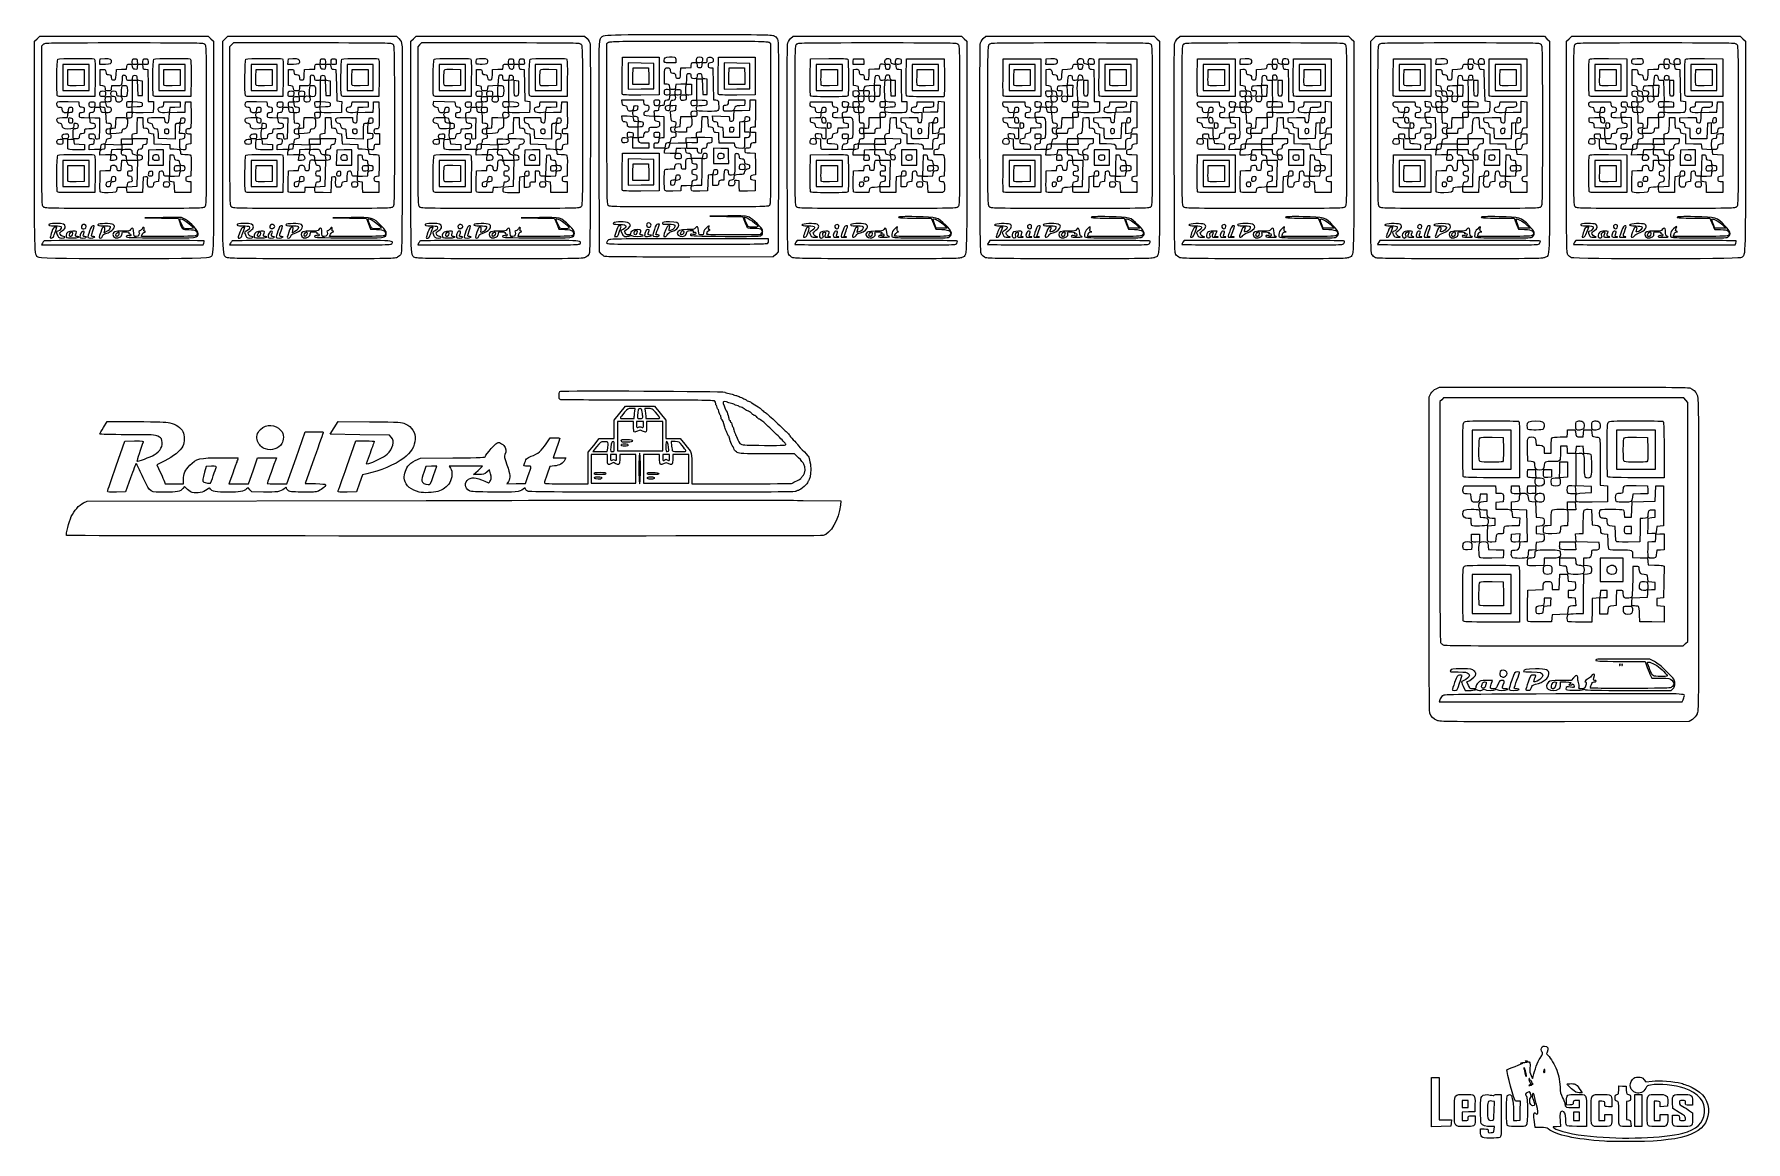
# Model space of a CAD drawing. Extents: x 15 to 1686, y 39 to 1121.
import ezdxf

# ---------------------------------------------------------------- set-up
doc = ezdxf.new("R2010")
doc.units = 0
doc.layers.get('0').update_dxf_attribs({"linetype": 'CONTINUOUS'})

msp = doc.modelspace()

# ---------------------------------------------------------------- linework, layer by layer
at = {"color": 7}
for points in [[(15, 1010.673615), (15, 1113.9), (17.55, 1116.45), (20.1, 1119), (102.375, 1119), (184.65, 1119), (187.2, 1116.45), (189.75, 1113.9), (189.75, 1010.491882)], [(23.391421, 1110.720784), (21.75, 1109.191568), (21.75, 1031.59578)], [(198.75, 1011.037755), (198.75, 1113.9), (201.3, 1116.45), (203.85, 1119), (286.125, 1119), (368.4, 1119), (370.877617, 1116.522381)], [(286.465913, 1112.25), (209.181817, 1112.25), (207.340913, 1110.409091), (205.5, 1108.568182), (205.5, 1031.284087)], [(382.5, 1011.037755), (382.5, 1113.9), (385.05, 1116.45), (387.6, 1119), (469.875, 1119), (552.15, 1119), (554.63271, 1116.517293)], [(470.215913, 1112.25), (392.931817, 1112.25), (391.090913, 1110.409091), (389.25, 1108.568182), (389.25, 1031.284087)], [(575.416883, 1112.582472), (573.75, 1111.414944), (573.75, 1033.32903)], [(734.25, 1033.19871), (734.25, 1111.414944), (732.583117, 1112.582472)], [(753.367275, 1116.517293), (755.85, 1119), (838.125, 1119), (920.4, 1119), (922.95, 1116.45), (925.5, 1113.9), (925.5, 1011.037755)], [(941.617275, 1116.517293), (944.1, 1119), (1026.375, 1119), (1108.65, 1119), (1111.2, 1116.45), (1113.75, 1113.9), (1113.75, 1011.037755)], [(1131.367275, 1116.517293), (1133.85, 1119), (1216.125, 1119), (1298.4, 1119), (1300.95, 1116.45), (1303.5, 1113.9), (1303.5, 1011.037755)], [(1320, 1010.673615), (1320, 1113.9), (1322.55, 1116.45), (1325.1, 1119), (1407.375, 1119), (1489.65, 1119), (1492.2, 1116.45), (1494.75, 1113.9), (1494.75, 1011.037755)], [(1511.25, 1010.673615), (1511.25, 1113.9), (1513.8, 1116.45), (1516.35, 1119), (1598.625, 1119), (1680.9, 1119), (1683.45, 1116.45), (1686, 1113.9), (1686, 1011.037755)], [(84.140213, 1091.403689), (78.655418, 1091.182377), (78.890212, 1094.028689)], [(78.890212, 1094.028689), (79.125, 1096.875), (83.500777, 1097.101816)], [(94.653233, 1081.3125), (94.875, 1086.375), (99.892463, 1086.595741), (104.909918, 1086.816482), (105.142463, 1089.220741)], [(123.23172, 1086.606721), (125.625, 1086.375), (125.827717, 1070.8125), (126.030435, 1055.25), (128.673075, 1055.25), (131.315715, 1055.25), (131.095357, 1049.8125), (130.875, 1044.375), (121.083255, 1044.166747)], [(267.890212, 1091.403689), (262.405417, 1091.182377), (262.640213, 1094.028689)], [(262.640213, 1094.028689), (262.875, 1096.875), (267.250777, 1097.101816)], [(278.403233, 1081.3125), (278.625, 1086.375), (283.642463, 1086.595741), (288.659918, 1086.816482), (288.892463, 1089.220741)], [(306.98172, 1086.606721), (309.375, 1086.375), (309.75, 1071), (310.125, 1055.625), (312.594353, 1055.387602), (315.063697, 1055.150212), (314.844353, 1049.762602), (314.625, 1044.375), (304.833255, 1044.166747)], [(462.153232, 1081.3125), (462.375, 1086.375), (467.392462, 1086.595741), (472.409917, 1086.816482), (472.642462, 1089.220741)], [(490.73172, 1086.606721), (493.125, 1086.375), (493.5, 1071), (493.875, 1055.625), (496.344353, 1055.387602), (498.813697, 1055.150212), (498.594353, 1049.762602), (498.375, 1044.375), (488.583255, 1044.166747)], [(588.923257, 1080.765517), (589.125, 1098.375), (607.125, 1098.375), (625.125, 1098.375), (625.125, 1080), (625.125, 1061.625), (607.294185, 1061.423883)], [(641.25, 1095.294758), (641.25, 1092.75), (636.125002, 1092.75)], [(645.903232, 1082.8125), (646.125, 1087.875), (651.142462, 1088.095741), (656.159917, 1088.316482), (656.392462, 1090.720741)], [(675.1875, 1088.110019), (677.625, 1087.875), (677.827575, 1072.358894), (678.03015, 1056.84279), (680.452575, 1056.608895)], [(682.673257, 1080.765517), (682.875, 1098.375), (700.875, 1098.375), (718.875, 1098.375), (718.875, 1080), (718.875, 1061.625), (701.044185, 1061.423883)], [(772.67325, 1079.265524), (772.875, 1096.875), (790.822125, 1097.076391)], [(817.26825, 1070.393279), (814.875, 1070.625), (814.875, 1078.5), (814.875, 1086.375), (817.043625, 1086.622557)], [(827.625, 1076.625), (829.875, 1076.625), (830.096025, 1081.653996), (830.316975, 1086.682993), (835.346025, 1086.903996), (840.375, 1087.125), (840.613275, 1089.606232)], [(856.038825, 1092.328774), (856.038975, 1092.328774)], [(858.98175, 1086.606721), (861.375, 1086.375), (861.577725, 1070.8125), (861.78045, 1055.25), (864.390225, 1055.25), (867, 1055.25), (867, 1050.080242)], [(866.42325, 1079.265517), (866.625, 1096.875), (885, 1096.875), (903.375, 1096.875), (903.586725, 1080)], [(960.92325, 1079.265532), (961.125, 1096.875), (979.5, 1096.875), (997.875, 1096.875), (997.875, 1078.5), (997.875, 1060.125), (979.669125, 1059.924125)], [(1007.94045, 1091.25), (1002.659475, 1091.25), (1002.8922, 1094.0625)], [(1002.8922, 1094.0625), (1003.125, 1096.875), (1007.69355, 1097.0952)], [(1005.51825, 1070.393279), (1003.125, 1070.625), (1003.125, 1078.5), (1003.125, 1086.375), (1005.293625, 1086.622557)], [(1018.5, 1081.5), (1018.875, 1086.375), (1023.746175, 1086.75)], [(1044.270825, 1092.376677), (1044.2706, 1092.376677)], [(1047.23175, 1086.606721), (1049.625, 1086.375), (1049.827725, 1070.8125), (1050.03045, 1055.25), (1052.640225, 1055.25), (1055.25, 1055.25), (1055.25, 1050.080242)], [(1054.67325, 1079.265517), (1054.875, 1096.875), (1073.25, 1096.875), (1091.625, 1096.875), (1091.625, 1078.5), (1091.625, 1060.125), (1073.419125, 1059.924125)], [(1150.67325, 1079.265532), (1150.875, 1096.875), (1169.25, 1096.875), (1187.625, 1096.875), (1187.625, 1078.5), (1187.625, 1060.125), (1169.419125, 1059.924125)], [(1197.69045, 1091.25), (1192.409475, 1091.25), (1192.6422, 1094.0625)], [(1192.6422, 1094.0625), (1192.875, 1096.875), (1197.44355, 1097.0952)], [(1195.26825, 1070.393279), (1192.875, 1070.625), (1192.875, 1078.5), (1192.875, 1086.375), (1195.043625, 1086.622557)], [(1208.403225, 1081.3125), (1208.625, 1086.375), (1213.496175, 1086.75)], [(1234.020825, 1092.376677), (1234.0206, 1092.376677)], [(1236.98175, 1086.606721), (1239.375, 1086.375), (1239.577725, 1070.8125), (1239.78045, 1055.25), (1242.390225, 1055.25), (1245, 1055.25), (1245, 1050.080242)], [(1244.42325, 1079.265517), (1244.625, 1096.875), (1263, 1096.875), (1281.375, 1096.875), (1281.375, 1078.5), (1281.375, 1060.125), (1263.169125, 1059.924125)], [(1341.92325, 1079.265532), (1342.125, 1096.875), (1360.5, 1096.875), (1378.875, 1096.875), (1378.875, 1078.5), (1378.875, 1060.125), (1360.669125, 1059.924125)], [(1389.140175, 1091.403689), (1383.655425, 1091.182377), (1383.890175, 1094.028689)], [(1383.890175, 1094.028689), (1384.125, 1096.875), (1388.5008, 1097.101816)], [(1399.653225, 1081.3125), (1399.875, 1086.375), (1404.746175, 1086.75)], [(1428.23175, 1086.606721), (1430.625, 1086.375), (1431, 1071), (1431.375, 1055.625), (1433.8125, 1055.38998), (1436.25, 1055.15496), (1436.25, 1050.032723)], [(1435.67325, 1079.265517), (1435.875, 1096.875), (1454.25, 1096.875), (1472.625, 1096.875), (1472.625, 1078.5), (1472.625, 1060.125), (1454.419125, 1059.924125)], [(1552.177875, 1097.076399), (1570.125, 1096.875), (1570.125, 1078.5), (1570.125, 1060.125), (1552.022775, 1059.924359)], [(1590.903225, 1081.3125), (1591.125, 1086.375), (1596.142425, 1086.595741), (1601.159925, 1086.816482), (1601.392425, 1089.220741)], [(1619.48175, 1086.606721), (1621.875, 1086.375), (1622.25, 1071), (1622.625, 1055.625), (1625.0625, 1055.38998), (1627.5, 1055.15496), (1627.5, 1050.032723)], [(1645.927875, 1097.076391), (1663.875, 1096.875), (1663.875, 1078.5), (1663.875, 1060.125), (1645.772775, 1059.924359)], [(47.407619, 1079.306263), (47.625, 1086.375), (55.5, 1086.375), (63.375, 1086.375), (63.375, 1078.5), (63.375, 1070.625), (55.674086, 1070.411114)], [(74.076391, 1078.072151), (73.875, 1060.125), (55.772784, 1059.924359)], [(81.51828, 1070.393279), (79.125, 1070.625), (79.125, 1078.5), (79.125, 1086.375), (81.75, 1086.375)], [(94.842278, 1070.25), (90.09504, 1070.25), (89.86002, 1067.8125)], [(115.5, 1054.5), (110.625, 1054.875), (110.625, 1065.375), (110.625, 1075.875), (112.875, 1075.875), (115.125, 1075.875), (115.5, 1068.375), (115.875, 1060.875), (118.125, 1060.875), (120.375, 1060.875), (120.375, 1068), (120.375, 1075.125), (117.98172, 1075.356721)], [(141.15762, 1079.306263), (141.375, 1086.375), (149.25, 1086.375), (157.125, 1086.375), (157.125, 1078.5), (157.125, 1070.625), (149.42409, 1070.411114)], [(167.82639, 1078.072151), (167.625, 1060.125), (149.522783, 1059.924359)], [(231.15762, 1079.306263), (231.375, 1086.375), (239.25, 1086.375), (247.125, 1086.375), (247.125, 1078.5), (247.125, 1070.625), (239.42409, 1070.411114)], [(257.82639, 1078.072151), (257.625, 1060.125), (239.522783, 1059.924359)], [(265.26828, 1070.393279), (262.875, 1070.625), (262.875, 1078.5), (262.875, 1086.375), (265.5, 1086.375)], [(278.592278, 1070.25), (273.84504, 1070.25), (273.61002, 1067.8125)], [(299.25, 1054.5), (294.375, 1054.875), (294.375, 1065.375), (294.375, 1075.875), (296.625, 1075.875), (298.875, 1075.875), (299.25, 1068.375), (299.625, 1060.875), (301.875, 1060.875), (304.125, 1060.875), (304.125, 1068), (304.125, 1075.125), (301.73172, 1075.356721)], [(324.90762, 1079.306263), (325.125, 1086.375), (333, 1086.375), (340.875, 1086.375), (340.875, 1078.5), (340.875, 1070.625), (333.17409, 1070.411114)], [(351.57639, 1078.072151), (351.375, 1060.125), (333.272783, 1059.924359)], [(441.57639, 1078.072151), (441.375, 1060.125), (423.272782, 1059.924359)], [(423.43698, 1086.591173), (430.875, 1086.375), (430.875, 1078.5), (430.875, 1070.625), (423.337087, 1070.412914)], [(449.01828, 1070.393279), (446.625, 1070.625), (446.625, 1078.5), (446.625, 1086.375), (449.25, 1086.375)], [(467.846768, 1075.6875), (467.625, 1070.625), (462.607538, 1070.404259), (457.590083, 1070.183518), (457.357538, 1067.779259)], [(483, 1054.5), (478.125, 1054.875), (478.125, 1065.375), (478.125, 1075.875), (480.60741, 1076.113368)], [(487.875, 1068), (487.875, 1075.125), (485.4375, 1075.360019), (483, 1075.595038), (483, 1068.547519)], [(535.32639, 1078.072151), (535.125, 1060.125), (517.022782, 1059.924359)], [(517.18698, 1086.591173), (524.625, 1086.375), (524.625, 1078.5), (524.625, 1070.625), (517.087087, 1070.412914)], [(632.76828, 1071.893279), (630.375, 1072.125), (630.158355, 1079.138036)], [(651.596768, 1077.1875), (651.375, 1072.125), (646.357538, 1071.904259), (641.340083, 1071.683518), (641.107538, 1069.279259)], [(651.146985, 1067.708981), (651.375, 1072.125), (654, 1072.125), (656.625, 1072.125), (656.625, 1066.875), (656.625, 1061.625), (654.18234, 1061.389597)], [(666.9375, 1056.153233), (661.875, 1056.375), (661.875, 1066.875), (661.875, 1077.375), (664.5, 1077.375), (667.125, 1077.375), (667.338735, 1069.6875), (667.552478, 1062), (669.776235, 1062), (672, 1062), (672, 1069.452481), (672, 1076.904962), (669.5625, 1077.139981)], [(783.15765, 1079.306263), (783.375, 1086.375), (791.25, 1086.375), (799.125, 1086.375), (799.125, 1078.5), (799.125, 1070.625), (791.424075, 1070.411114)], [(835.5, 1075.5), (835.125, 1070.625), (830.253825, 1070.25)], [(835.5, 1065.875), (835.5, 1071), (838.15785, 1071), (840.8157, 1071), (840.59535, 1065.5625)], [(848.706375, 1076.122557), (850.875, 1075.875), (851.08875, 1068.1875), (851.3025, 1060.5), (853.52625, 1060.5), (855.75, 1060.5), (855.75, 1068), (855.75, 1075.5), (853.58025, 1075.5)], [(876.90765, 1079.306263), (877.125, 1086.375), (885, 1086.375), (892.875, 1086.375), (892.875, 1078.5), (892.875, 1070.625), (885.174075, 1070.411114)], [(971.40765, 1079.306263), (971.625, 1086.375), (979.5, 1086.375), (987.375, 1086.375), (987.375, 1078.5), (987.375, 1070.625), (979.674075, 1070.411114)], [(1023.901725, 1075.6875), (1023.67845, 1071), (1026.372075, 1071), (1029.0657, 1071), (1028.84535, 1065.5625), (1028.625, 1060.125), (1026.375, 1060.125), (1024.125, 1060.125), (1023.903225, 1065.1875), (1023.68145, 1070.25), (1018.92585, 1070.25)], [(1044, 1068), (1044, 1075.5), (1041.75, 1075.5), (1039.5, 1075.5), (1039.5, 1068.5)], [(1065.15765, 1079.306263), (1065.375, 1086.375), (1073.25, 1086.375), (1081.125, 1086.375), (1081.125, 1078.5), (1081.125, 1070.625), (1073.424075, 1070.411114)], [(1161.15765, 1079.306263), (1161.375, 1086.375), (1169.25, 1086.375), (1177.125, 1086.375), (1177.125, 1078.5), (1177.125, 1070.625), (1169.424075, 1070.411114)], [(1213.651725, 1075.6875), (1213.42845, 1071), (1216.122075, 1071), (1218.8157, 1071), (1218.59535, 1065.5625), (1218.375, 1060.125), (1216.125, 1060.125), (1213.875, 1060.125), (1213.653225, 1065.1875), (1213.43145, 1070.25), (1208.67585, 1070.25)], [(1229.0625, 1054.651417), (1224.375, 1054.875), (1224.16635, 1065.1875), (1223.9577, 1075.5), (1221.401325, 1075.5)], [(1233.75, 1068), (1233.75, 1075.5), (1231.5, 1075.5), (1229.25, 1075.5), (1229.25, 1068.5)], [(1254.90765, 1079.306263), (1255.125, 1086.375), (1263, 1086.375), (1270.875, 1086.375), (1270.875, 1078.5), (1270.875, 1070.625), (1263.174075, 1070.411114)], [(1352.40765, 1079.306263), (1352.625, 1086.375), (1360.5, 1086.375), (1368.375, 1086.375), (1368.375, 1078.5), (1368.375, 1070.625), (1360.674075, 1070.411114)], [(1386.51825, 1070.393279), (1384.125, 1070.625), (1384.125, 1078.5), (1384.125, 1086.375), (1386.75, 1086.375)], [(1404.901725, 1075.6875), (1404.67845, 1071), (1407.372075, 1071), (1410.0657, 1071), (1409.84535, 1065.5625), (1409.625, 1060.125), (1407.375, 1060.125), (1405.125, 1060.125), (1404.903225, 1065.1875), (1404.68145, 1070.25), (1399.92585, 1070.25)], [(1420.3125, 1054.651417), (1415.625, 1054.875), (1415.41635, 1065.1875), (1415.2077, 1075.5), (1412.651325, 1075.5)], [(1425, 1068), (1425, 1075.5), (1422.75, 1075.5), (1420.5, 1075.5), (1420.5, 1068.5)], [(1446.15765, 1079.306263), (1446.375, 1086.375), (1454.25, 1086.375), (1462.125, 1086.375), (1462.125, 1078.5), (1462.125, 1070.625), (1454.424075, 1070.411114)], [(1543.65765, 1079.306263), (1543.875, 1086.375), (1551.75, 1086.375), (1559.625, 1086.375), (1559.625, 1078.5), (1559.625, 1070.625), (1551.924075, 1070.411114)], [(1577.76825, 1070.393282), (1575.375, 1070.625), (1575.375, 1078.5), (1575.375, 1086.375), (1578, 1086.375)], [(1596.628425, 1075.916882), (1596.375, 1070.996853), (1598.84535, 1070.998428), (1601.3157, 1071.000003), (1601.09535, 1065.562503), (1600.875, 1060.125003), (1598.625, 1060.125003), (1596.375, 1060.125003), (1596.153225, 1065.187503), (1595.93145, 1070.250003), (1591.17585, 1070.250003)], [(1611.5625, 1054.651417), (1606.875, 1054.875), (1606.66635, 1065.1875), (1606.4577, 1075.5), (1603.901325, 1075.5)], [(1616.25, 1068), (1616.25, 1075.5), (1614, 1075.5), (1611.75, 1075.5), (1611.75, 1068.5)], [(1637.40765, 1079.306263), (1637.625, 1086.375), (1645.5, 1086.375), (1653.375, 1086.375), (1653.375, 1078.5), (1653.375, 1070.625), (1645.674075, 1070.411114)], [(47.797121, 1055.083762), (58.125, 1054.875), (58.356721, 1052.48172)], [(141.14328, 1052.481705), (141.375, 1054.875), (149.25, 1054.875), (157.125, 1054.875), (157.125, 1052.25), (157.125, 1049.625), (152.107537, 1049.40426), (147.090082, 1049.18352), (146.857537, 1046.77926)], [(146.402175, 1039.26609), (146.625, 1044.375), (154.278825, 1044.588368), (161.932642, 1044.801727), (162.153825, 1049.838368), (162.375, 1054.875), (165, 1054.875), (167.625, 1054.875), (167.831228, 1042.180838)], [(231.619642, 1055.08329), (241.875, 1054.875), (242.10672, 1052.48172)], [(324.89328, 1052.481705), (325.125, 1054.875), (333, 1054.875), (340.875, 1054.875), (340.875, 1052.25), (340.875, 1049.625), (335.857537, 1049.40426), (330.840082, 1049.18352), (330.607537, 1046.77926)], [(330.152175, 1039.26609), (330.375, 1044.375), (338.028825, 1044.588368), (345.682642, 1044.801727), (345.903825, 1049.838368), (346.125, 1054.875), (348.75, 1054.875), (351.375, 1054.875), (351.581228, 1042.180838)], [(404.560815, 1053.386295), (405.039135, 1055.292075), (415.332067, 1055.083537), (425.625, 1054.875), (425.85672, 1052.48172)], [(508.64328, 1052.48172), (508.875, 1054.875), (516.75, 1054.875), (524.625, 1054.875), (524.625, 1052.25), (524.625, 1049.625), (519.607538, 1049.40426), (514.590083, 1049.18352), (514.357538, 1046.77926)], [(513.902175, 1039.26609), (514.125, 1044.375), (521.778825, 1044.588368), (529.432643, 1044.801727), (529.653825, 1049.838368), (529.875, 1054.875), (532.5, 1054.875), (535.125, 1054.875), (535.331228, 1042.180838)], [(588.892223, 1053.9375), (588.659453, 1056.75), (599.15721, 1056.75), (609.65496, 1056.75), (609.88998, 1054.3125)], [(692.86002, 1054.3125), (693.09504, 1056.75), (700.96779, 1056.75), (708.840547, 1056.75), (708.607777, 1053.9375), (708.375, 1051.125), (703.833593, 1050.905505)], [(698.096175, 1041.161632), (698.317357, 1046.198273), (705.971175, 1046.411632), (713.625, 1046.625), (713.846768, 1051.6875), (714.068535, 1056.75), (716.67657, 1056.75), (719.284613, 1056.75), (719.079803, 1043.4375), (718.875, 1030.125), (716.4375, 1029.88998)], [(772.627425, 1052.706383), (772.875, 1054.875), (783.375, 1054.875), (793.875, 1054.875), (794.10675, 1052.48172)], [(876.89325, 1052.48172), (877.125, 1054.875), (885, 1054.875), (892.875, 1054.875), (893.122575, 1052.706383)], [(882.75, 1046.972843), (882.75, 1044.695685), (890.0625, 1044.910343), (897.375, 1045.125), (897.59775, 1050.23067), (897.8205, 1055.336348), (900.59775, 1055.10567), (903.375, 1054.875), (903.375, 1042.125), (903.375, 1029.375), (900.98175, 1029.14328)], [(903.384975, 1061.4375), (902.971425, 1059.75), (884.9622, 1059.75)], [(960.877425, 1052.706383), (961.125, 1054.875), (971.625, 1054.875), (982.125, 1054.875), (982.35675, 1052.48172)], [(1065.14325, 1052.48172), (1065.375, 1054.875), (1073.25, 1054.875), (1081.125, 1054.875), (1081.372575, 1052.706383)], [(1071, 1046.972843), (1071, 1044.695685), (1078.3125, 1044.910343), (1085.625, 1045.125), (1085.84775, 1050.23067), (1086.0705, 1055.336348), (1088.84775, 1055.10567), (1091.625, 1054.875), (1091.625, 1042.125), (1091.625, 1029.375), (1089.23175, 1029.14328)], [(1161.375, 1054.875), (1171.875, 1054.875), (1172.10675, 1052.48172)], [(1254.89325, 1052.48172), (1255.125, 1054.875), (1263, 1054.875), (1270.875, 1054.875), (1271.122575, 1052.706383)], [(1260, 1039.5), (1260.375, 1044.375), (1268.0625, 1044.588735), (1275.75, 1044.802477), (1275.75, 1050.071512), (1275.75, 1055.340547), (1278.5625, 1055.107777), (1281.375, 1054.875), (1281.375, 1042.125), (1281.375, 1029.375), (1278.98175, 1029.14328)], [(1352.625, 1054.875), (1363.125, 1054.875), (1363.35675, 1052.48172)], [(1373.38935, 1052.485643), (1373.1537, 1055.346285), (1376.01435, 1055.110643)], [(1383.88935, 1062.985644), (1383.6537, 1065.846288), (1386.51435, 1065.610644)], [(1446.14325, 1052.48172), (1446.375, 1054.875), (1454.25, 1054.875), (1462.125, 1054.875), (1462.372575, 1052.706383)], [(1451.402175, 1039.26609), (1451.625, 1044.375), (1459.3125, 1044.588735), (1467, 1044.802477), (1467, 1050.071512), (1467, 1055.340547), (1469.8125, 1055.107777), (1472.625, 1054.875), (1472.625, 1042.125), (1472.625, 1029.375), (1470.23175, 1029.14328)], [(1543.875, 1054.875), (1554.375, 1054.875), (1554.60675, 1052.48172)], [(1637.39325, 1052.48172), (1637.625, 1054.875), (1645.5, 1054.875), (1653.375, 1054.875), (1653.622575, 1052.706383)], [(1642.652175, 1039.26609), (1642.875, 1044.375), (1650.528825, 1044.588368), (1658.18265, 1044.801727), (1658.403825, 1049.838368), (1658.625, 1054.875), (1661.25, 1054.875), (1663.875, 1054.875), (1663.875, 1042.125), (1663.875, 1029.375), (1661.48175, 1029.14328)], [(42.14246, 1039.34574), (47.159921, 1039.56648), (47.39246, 1041.97074)], [(63.5625, 1039.346767), (68.625, 1039.125), (68.856721, 1036.73172)], [(76.363365, 1018.64259), (78.375, 1018.875), (78.584025, 1028.777745), (78.79305, 1038.680482), (73.709026, 1038.902745), (68.625, 1039.125), (68.625, 1041.75)], [(81.98172, 1044.60672), (84.375, 1044.375), (84.59574, 1039.357538), (84.81648, 1034.340083), (87.22074, 1034.107538)], [(91.6875, 1029.13998), (94.125, 1029.375), (94.346767, 1034.4375), (94.568535, 1039.5), (99.704025, 1039.5)], [(110.25, 1047.465735), (110.25, 1049.931465), (115.3125, 1050.153233)], [(112.6875, 1023.88998), (115.125, 1024.125), (115.338735, 1031.8125), (115.552478, 1039.5), (118.116968, 1039.5), (120.681465, 1039.5), (120.903233, 1034.4375), (121.125, 1029.375), (123.51828, 1029.14328)], [(133.841768, 1039.5), (141.65496, 1039.5), (141.88998, 1037.0625)], [(226.262602, 1039.344353), (231.650212, 1039.563697), (231.887602, 1037.094353)], [(247.3125, 1039.346767), (252.375, 1039.125), (252.60672, 1036.73172)], [(260.0625, 1018.637685), (262.125, 1018.875), (262.334025, 1028.777745), (262.54305, 1038.680482), (257.459025, 1038.902745), (252.375, 1039.125), (252.375, 1041.75)], [(265.73172, 1044.60672), (268.125, 1044.375), (268.34574, 1039.357538), (268.56648, 1034.340083), (270.97074, 1034.107538)], [(275.4375, 1029.13998), (277.875, 1029.375), (278.096767, 1034.4375), (278.318535, 1039.5), (283.454025, 1039.5)], [(294, 1047.465735), (294, 1049.931465), (299.0625, 1050.153233)], [(296.4375, 1023.88998), (298.875, 1024.125), (299.088735, 1031.8125), (299.302478, 1039.5), (301.866968, 1039.5), (304.431465, 1039.5), (304.653233, 1034.4375), (304.875, 1029.375), (307.26828, 1029.14328)], [(317.628022, 1039.5), (325.40496, 1039.5), (325.63998, 1037.0625)], [(410.216768, 1039.5), (415.40496, 1039.5), (415.63998, 1037.0625)], [(431.0625, 1039.346767), (436.125, 1039.125), (436.35672, 1036.73172)], [(443.8125, 1018.637685), (445.875, 1018.875), (446.084025, 1028.777745), (446.29305, 1038.680482), (441.209025, 1038.902745), (436.125, 1039.125), (436.125, 1041.75)], [(449.48172, 1044.60672), (451.875, 1044.375), (452.09574, 1039.357538), (452.31648, 1034.340083), (454.72074, 1034.107538)], [(459.1875, 1029.13998), (461.625, 1029.375), (461.847502, 1034.469652), (462.069997, 1039.564305), (467.472502, 1039.344652), (472.875, 1039.125), (473.101815, 1034.749223)], [(477.75, 1047.465735), (477.75, 1049.931465), (482.8125, 1050.153233)], [(480.1875, 1023.88998), (482.625, 1024.125), (482.838735, 1031.8125), (483.052478, 1039.5), (485.616967, 1039.5), (488.181465, 1039.5), (488.403232, 1034.4375), (488.625, 1029.375), (491.01828, 1029.14328)], [(493.642223, 1036.6875), (493.409453, 1039.5), (501.28221, 1039.5), (509.15496, 1039.5), (509.38998, 1037.0625)], [(588.892223, 1038.1875), (588.659453, 1041), (593.874487, 1041)], [(615.142462, 1041.15426), (620.159917, 1040.93352), (620.392462, 1038.52926)], [(627.5625, 1019.86002), (630, 1020.09504), (630, 1030.13673), (630, 1040.178427), (625.3125, 1040.40171), (620.625, 1040.625), (620.392223, 1043.4375)], [(638.403015, 1045.637408), (635.931022, 1045.399815), (636.153015, 1040.762408)], [(638.485642, 1051.360643), (641.346285, 1051.596285), (641.110642, 1048.735643)], [(643.285403, 1030.357538), (645.68352, 1030.590082), (645.90426, 1035.607538), (646.125, 1040.625), (651.375, 1040.625), (656.625, 1040.625), (656.85138, 1035.818295)], [(663.9375, 1025.38998), (666.375, 1025.625), (666.75, 1033.125), (667.125, 1040.625), (669.75, 1040.625), (672.375, 1040.625), (672.59574, 1035.607538), (672.81648, 1030.590082), (675.22074, 1030.357538)], [(677.390685, 1038.213345), (677.15637, 1041.051698), (685.265685, 1040.838345), (693.375, 1040.625), (693.613365, 1038.14259)], [(772.875, 1036.882365), (772.875, 1039.125), (777.892425, 1039.34574), (782.909925, 1039.56648), (783.142425, 1041.97074)], [(799.3125, 1039.346767), (804.375, 1039.125), (804.60675, 1036.73172)], [(808.06365, 1039.5), (804, 1039.5), (804, 1042.07748)], [(817.73175, 1044.60672), (820.125, 1044.375), (820.346775, 1039.3125)], [(827.4375, 1029.13998), (829.875, 1029.375), (830.096775, 1034.4375), (830.31855, 1039.5), (835.534275, 1039.5), (840.75, 1039.5), (840.75, 1042.125)], [(843.375, 1039.5), (840.75, 1039.5), (840.75, 1034.29752), (840.75, 1029.09504), (838.3125, 1028.86002)], [(847.875, 1023.747607), (850.125, 1024.134945), (850.5, 1031.629972), (850.875, 1039.125), (853.65225, 1039.35567), (856.4295, 1039.586348), (856.65225, 1034.48067), (856.875, 1029.375), (859.26825, 1029.14328)], [(861.375, 1036.882365), (861.375, 1039.125), (869.38815, 1039.33737), (877.401225, 1039.549747), (877.63815, 1037.08737)], [(881.84265, 1039.507807), (882.060375, 1044.390607), (878.637675, 1044.118395)], [(961.125, 1036.882365), (961.125, 1039.125), (966.142425, 1039.34574), (971.159925, 1039.56648), (971.392425, 1041.97074)], [(987.5625, 1039.346767), (992.625, 1039.125), (992.85675, 1036.73172)], [(996.31365, 1039.5), (992.25, 1039.5), (992.25, 1042.07748)], [(1005.98175, 1044.60672), (1008.375, 1044.375), (1008.596775, 1039.3125)], [(1015.6875, 1029.13998), (1018.125, 1029.375), (1018.346775, 1034.4375), (1018.56855, 1039.5), (1023.784275, 1039.5), (1029, 1039.5), (1029, 1042.125)], [(1031.625, 1039.5), (1029, 1039.5), (1029, 1034.29752), (1029, 1029.09504), (1026.5625, 1028.86002)], [(1038.75, 1031.625), (1039.125, 1039.125), (1041.90225, 1039.35567), (1044.6795, 1039.586348), (1044.90225, 1034.48067), (1045.125, 1029.375), (1047.51825, 1029.14328)], [(1039.139325, 1050), (1044, 1050), (1044, 1052.25)], [(1049.625, 1036.882365), (1049.625, 1039.125), (1057.63815, 1039.33737), (1065.651225, 1039.549747), (1065.88815, 1037.08737)], [(1070.09265, 1039.507807), (1070.310375, 1044.390607), (1066.887675, 1044.118395)], [(1150.875, 1036.882365), (1150.875, 1039.125), (1155.892425, 1039.34574), (1160.909925, 1039.56648), (1161.142425, 1041.97074)], [(1177.3125, 1039.346767), (1182.375, 1039.125), (1182.60675, 1036.73172)], [(1192.33425, 1029.1875), (1192.125, 1039.125), (1187.0625, 1039.346767), (1182, 1039.568535), (1182, 1042.111748)], [(1195.73175, 1044.60672), (1198.125, 1044.375), (1198.345725, 1039.357538), (1198.56645, 1034.340083), (1200.970725, 1034.107538)], [(1205.4375, 1029.13998), (1207.875, 1029.375), (1208.096775, 1034.4375), (1208.31855, 1039.5), (1213.534275, 1039.5), (1218.75, 1039.5), (1218.75, 1042.125)], [(1221.375, 1039.5), (1218.75, 1039.5), (1218.75, 1034.29752), (1218.75, 1029.09504), (1216.3125, 1028.86002)], [(1224, 1047.49971), (1224, 1049.999708), (1228.875, 1049.999708), (1233.75, 1049.999708), (1233.75, 1052.213917)], [(1224.500025, 1044.500018), (1224.500025, 1044.49971)], [(1226.0625, 1023.887685), (1228.125, 1024.125), (1228.5, 1031.625), (1228.875, 1039.125), (1231.65225, 1039.35567), (1234.4295, 1039.586348), (1234.65225, 1034.48067), (1234.875, 1029.375), (1237.26825, 1029.14328)], [(1239.375, 1036.875), (1239.375, 1039.125), (1247.38815, 1039.33737), (1255.401225, 1039.549747), (1255.63815, 1037.08737)], [(1342.125, 1036.882365), (1342.125, 1039.125), (1347.142425, 1039.34574), (1352.159925, 1039.56648), (1352.392425, 1041.97074)], [(1368.5625, 1039.346767), (1373.625, 1039.125), (1373.85675, 1036.73172)], [(1383.58425, 1029.1875), (1383.375, 1039.125), (1378.3125, 1039.346767), (1373.25, 1039.568535), (1373.25, 1042.111748)], [(1386.98175, 1044.60672), (1389.375, 1044.375), (1389.595725, 1039.357538), (1389.81645, 1034.340083), (1392.220725, 1034.107538)], [(1396.6875, 1029.13998), (1399.125, 1029.375), (1399.346775, 1034.4375), (1399.56855, 1039.5), (1404.784275, 1039.5), (1410, 1039.5), (1410, 1042.125)], [(1412.625, 1039.5), (1410, 1039.5), (1410, 1034.29752), (1410, 1029.09504), (1407.5625, 1028.86002)], [(1415.25, 1047.49971), (1415.25, 1049.999708), (1420.125, 1049.999708), (1425, 1049.999708), (1425, 1052.213917)], [(1415.750025, 1044.500018), (1415.750025, 1044.49971)], [(1423.10505, 1039.5), (1425.68145, 1039.5), (1425.903225, 1034.4375), (1426.125, 1029.375), (1428.51825, 1029.14328)], [(1430.625, 1036.875), (1430.625, 1039.125), (1438.63815, 1039.33737), (1446.651225, 1039.549747), (1446.88815, 1037.08737)], [(1533.375, 1036.875), (1533.375, 1039.125), (1538.762625, 1039.344353), (1544.150175, 1039.563697), (1544.387625, 1037.094353)], [(1559.8125, 1039.346767), (1564.875, 1039.125), (1565.10675, 1036.73172)], [(1574.83425, 1029.1875), (1574.625, 1039.125), (1569.5625, 1039.346767), (1564.5, 1039.568535), (1564.5, 1042.159267)], [(1578.23175, 1044.60672), (1580.625, 1044.375), (1580.845725, 1039.357538), (1581.06645, 1034.340082), (1583.470725, 1034.107538)], [(1587.9375, 1029.13998), (1590.375, 1029.375), (1590.596775, 1034.4375), (1590.81855, 1039.5), (1596.034275, 1039.5), (1601.25, 1039.5), (1601.25, 1042.125)], [(1603.875, 1039.5), (1601.25, 1039.5), (1601.25, 1034.25), (1601.25, 1029), (1599, 1029)], [(1606.5, 1047.49971), (1606.5, 1049.999708), (1611.375, 1049.999708), (1616.25, 1049.999708), (1616.25, 1052.213917)], [(1607.000025, 1044.500018), (1607.000025, 1044.49971)], [(1611.75, 1032.525), (1611.75, 1039.5), (1614.340725, 1039.5), (1616.93145, 1039.5), (1617.153225, 1034.4375), (1617.375, 1029.375), (1619.76825, 1029.14328)], [(1621.875, 1036.875), (1621.875, 1039.125), (1629.88815, 1039.33737), (1637.901225, 1039.549747), (1638.13815, 1037.08737)], [(94.6875, 1023.904643), (89.25, 1023.684285), (89.25, 1026.294623)], [(125.11002, 1016.0625), (125.34504, 1018.5), (117.79752, 1018.5), (110.25, 1018.5), (110.25, 1015.875), (110.25, 1013.25), (105, 1013.25), (99.75, 1013.25), (99.75, 1015.875), (99.75, 1018.5), (105, 1018.5), (110.25, 1018.5), (110.25, 1021.07748)], [(128.77926, 1023.892462), (131.18352, 1023.659918), (131.40426, 1018.642462), (131.625, 1013.625), (139.3125, 1013.411265), (147, 1013.197522), (147, 1010.973765)], [(152.25, 1025.974627), (152.25, 1018.449255), (144.1875, 1018.662127), (136.125, 1018.875), (135.90171, 1023.5625)], [(159.388252, 1023.75), (156.681465, 1023.75), (156.903233, 1028.8125), (157.125, 1033.875), (159.5625, 1034.11002)], [(165.1875, 1023.61002), (167.625, 1023.375), (167.625, 1018.5), (167.625, 1013.625), (165.1875, 1013.38998)], [(278.4375, 1023.904643), (273, 1023.684285), (273, 1026.294623)], [(308.86002, 1016.0625), (309.09504, 1018.5), (301.54752, 1018.5), (294, 1018.5), (294, 1015.875), (294, 1013.25), (288.75, 1013.25), (283.5, 1013.25), (283.5, 1015.875), (283.5, 1018.5), (288.75, 1018.5), (294, 1018.5), (294, 1021.07748)], [(312.52926, 1023.892462), (314.93352, 1023.659918), (315.15426, 1018.642462), (315.375, 1013.625), (323.0625, 1013.411265), (330.75, 1013.197522), (330.75, 1010.973765)], [(336, 1025.974627), (336, 1018.449255), (327.9375, 1018.662127), (319.875, 1018.875), (319.65171, 1023.5625)], [(343.138253, 1023.75), (340.431465, 1023.75), (340.653232, 1028.8125), (340.875, 1033.875), (343.3125, 1034.11002)], [(349.125, 1023.75), (351.75, 1023.75), (351.75, 1018.5), (351.75, 1013.25), (349.125, 1013.25)], [(462.1875, 1023.904643), (456.75, 1023.684285), (456.75, 1026.294623)], [(485.273535, 1018.5), (477.75, 1018.5), (477.75, 1021.07748)], [(496.27926, 1023.892462), (498.68352, 1023.659918), (498.90426, 1018.642462), (499.125, 1013.625), (506.8125, 1013.411265), (514.5, 1013.197522), (514.5, 1010.973765)], [(519.75, 1025.974627), (519.75, 1018.449255), (511.6875, 1018.662127), (503.625, 1018.875), (503.40171, 1023.5625)], [(526.888252, 1023.75), (524.181465, 1023.75), (524.403232, 1028.8125), (524.625, 1033.875), (527.0625, 1034.11002)], [(532.875, 1023.75), (535.5, 1023.75), (535.5, 1018.54752), (535.5, 1013.34504), (533.0625, 1013.11002)], [(599.25, 1014.75), (599.25, 1020), (601.875, 1020), (604.5, 1020), (604.5, 1025.20248), (604.5, 1030.40496), (606.9375, 1030.63998)], [(604.357778, 1032.9375), (604.125, 1030.125), (600, 1029.979987)], [(651.75, 1027.5), (651.75, 1025.25), (646.476465, 1025.25)], [(676.875, 1017.375), (676.875, 1019.625), (669.5625, 1019.839658), (662.25, 1020.054315), (662.25, 1017.3693), (662.25, 1014.684285), (656.8125, 1014.904643), (651.375, 1015.125), (651.375, 1017.375), (651.375, 1019.625), (656.4375, 1019.846767), (661.5, 1020.068535), (661.5, 1022.611747)], [(680.48172, 1025.10672), (682.875, 1024.875), (683.096768, 1019.8125), (683.318535, 1014.75), (690.803018, 1014.75), (698.2875, 1014.75), (698.719178, 1012.591605)], [(705.9375, 1035.13998), (703.5, 1034.90496), (703.5, 1027.45248), (703.5, 1020), (695.625, 1020), (687.75, 1020), (687.75, 1024.875)], [(711.375, 1025.25), (708.75, 1025.25), (708.75, 1030.45248), (708.75, 1035.65496), (711.1875, 1035.88998)], [(708.75, 1014.75), (708.75, 1020), (710.919758, 1020)], [(716.625, 1025.25), (719.25, 1025.25), (719.25, 1020.04752), (719.25, 1014.84504), (716.8125, 1014.61002)], [(786, 1018.875), (788.25, 1018.875), (788.25, 1023.903232), (788.25, 1028.931465), (783.192375, 1029.153233)], [(809.625, 1031.625), (809.625, 1029.375), (804.607575, 1029.15426), (799.590075, 1028.93352), (799.357575, 1026.52926)], [(835.63995, 1026.1875), (835.404975, 1023.75), (830.20245, 1023.75), (825, 1023.75), (825, 1021.125)], [(861, 1016.223765), (861, 1018.447522), (853.3125, 1018.661265), (845.625, 1018.875), (845.625, 1021.117635)], [(864.5625, 1023.88998), (867, 1023.65496), (867, 1018.82748), (867, 1014), (873.68865, 1014)], [(871.5, 1024.202483), (871.5, 1028.90496), (869.0658, 1029.13998)], [(890.6187, 1034.251305), (888.375, 1033.865055), (888, 1026.370027), (887.625, 1018.875), (880.08705, 1018.662915)], [(895.3125, 1023.892223), (892.5, 1023.659453), (892.5, 1028.90721), (892.5, 1034.15496), (894.9375, 1034.38998)], [(900.5625, 1023.607777), (903.375, 1023.375), (903.375, 1018.5), (903.375, 1013.625), (900.98175, 1013.39328)], [(974.25, 1018.875), (976.5, 1018.875), (976.5, 1023.903232), (976.5, 1028.931465), (971.442375, 1029.153233)], [(997.875, 1031.625), (997.875, 1029.375), (992.857575, 1029.15426), (987.840075, 1028.93352), (987.607575, 1026.52926)], [(1023.88995, 1026.1875), (1023.654975, 1023.75), (1018.45245, 1023.75), (1013.25, 1023.75), (1013.25, 1026.32748)], [(1052.8125, 1023.88998), (1055.25, 1023.65496), (1055.25, 1018.82748), (1055.25, 1014), (1061.93865, 1014)], [(1059.75, 1024.202483), (1059.75, 1028.90496), (1057.3158, 1029.13998)], [(1083.5625, 1023.892223), (1080.75, 1023.659453), (1080.75, 1029.004545), (1080.75, 1034.34963), (1078.6875, 1034.112315), (1076.625, 1033.875), (1076.25, 1026.375), (1075.875, 1018.875), (1068.33705, 1018.662915)], [(1088.8125, 1023.607777), (1091.625, 1023.375), (1091.625, 1018.5), (1091.625, 1013.625), (1089.23175, 1013.39328)], [(1166.25, 1024.215735), (1166.25, 1028.931465), (1161.192375, 1029.153233)], [(1187.625, 1031.625), (1187.625, 1029.375), (1182.607575, 1029.15426), (1177.590075, 1028.93352), (1177.357575, 1026.52926)], [(1213.63995, 1026.1875), (1213.404975, 1023.75), (1208.20245, 1023.75), (1203, 1023.75), (1203, 1026.32748)], [(1239, 1016.25), (1239, 1018.5), (1231.5, 1018.5), (1224, 1018.5), (1224, 1021.075185)], [(1242.5625, 1023.88998), (1245, 1023.65496), (1245, 1018.853715), (1245, 1014.052478), (1252.6875, 1013.838735), (1260.375, 1013.625), (1260.607575, 1011.22074), (1260.840075, 1008.81648), (1265.857575, 1008.59574), (1270.875, 1008.375), (1271.107575, 1005.97074), (1271.340075, 1003.56648), (1276.357575, 1003.34574), (1281.375, 1003.125), (1281.375, 992.625), (1281.375, 982.125), (1278.9375, 981.88998)], [(1249.5, 1024.202483), (1249.5, 1028.90496), (1247.0625, 1029.13998)], [(1273.3125, 1023.892222), (1270.5, 1023.659452), (1270.5, 1029.004545), (1270.5, 1034.34963), (1268.4375, 1034.112315), (1266.375, 1033.875), (1266, 1026.375), (1265.625, 1018.875), (1258.08705, 1018.662915)], [(1278.5625, 1023.607777), (1281.375, 1023.375), (1281.375, 1018.5), (1281.375, 1013.625), (1278.98175, 1013.39328)], [(1357.5, 1024.215735), (1357.5, 1028.931465), (1352.442375, 1029.153233)], [(1378.875, 1031.625), (1378.875, 1029.375), (1373.857575, 1029.15426), (1368.840075, 1028.93352), (1368.607575, 1026.52926)], [(1404.88995, 1026.1875), (1404.654975, 1023.75), (1399.45245, 1023.75), (1394.25, 1023.75), (1394.25, 1026.32748)], [(1430.25, 1016.25), (1430.25, 1018.5), (1422.75, 1018.5), (1415.25, 1018.5), (1415.25, 1021.075185)], [(1433.8125, 1023.88998), (1436.25, 1023.65496), (1436.25, 1018.853715), (1436.25, 1014.052478), (1443.9375, 1013.838735), (1451.625, 1013.625), (1451.857575, 1011.22074), (1452.090075, 1008.81648), (1457.107575, 1008.59574), (1462.125, 1008.375), (1462.357575, 1005.97074), (1462.590075, 1003.56648), (1467.607575, 1003.34574), (1472.625, 1003.125), (1472.625, 992.625), (1472.625, 982.125), (1470.1875, 981.88998)], [(1440.75, 1024.202483), (1440.75, 1028.90496), (1438.3125, 1029.13998)], [(1464.5625, 1023.892223), (1461.75, 1023.659453), (1461.75, 1029.004545), (1461.75, 1034.34963), (1459.6875, 1034.112315), (1457.625, 1033.875), (1457.41125, 1026.1875), (1457.1975, 1018.5), (1449.473775, 1018.5)], [(1469.8125, 1023.607777), (1472.625, 1023.375), (1472.625, 1018.5), (1472.625, 1013.625), (1470.23175, 1013.39328)], [(1548.75, 1024.215735), (1548.75, 1028.931465), (1543.6875, 1029.153233), (1538.625, 1029.375), (1538.39325, 1031.76828)], [(1590.66975, 1023.75), (1585.5, 1023.75), (1585.5, 1026.32748)], [(1621.5, 1016.25), (1621.5, 1018.5), (1614, 1018.5), (1606.5, 1018.5), (1606.5, 1021.125)], [(1625.0625, 1023.88998), (1627.5, 1023.65496), (1627.5, 1018.853715), (1627.5, 1014.052478), (1635.1875, 1013.838735), (1642.875, 1013.625), (1643.107575, 1011.22074), (1643.340075, 1008.81648), (1648.357575, 1008.59574), (1653.375, 1008.375), (1653.607575, 1005.97074), (1653.840075, 1003.56648), (1658.857575, 1003.34574), (1663.875, 1003.125), (1663.875, 992.625), (1663.875, 982.125), (1661.4375, 981.88998)], [(1632, 1024.202483), (1632, 1028.90496), (1629.5625, 1029.13998)], [(1655.8125, 1023.892223), (1653, 1023.659453), (1653, 1029.004545), (1653, 1034.34963), (1650.9375, 1034.112315), (1648.875, 1033.875), (1648.66125, 1026.1875), (1648.4475, 1018.5), (1640.723775, 1018.5)], [(1661.284275, 1023.75), (1664.31855, 1023.75), (1664.096775, 1018.6875), (1663.875, 1013.625), (1661.48175, 1013.39328)], [(47.394903, 1014.0894), (47.625, 1018.125), (50.38683, 1018.354755)], [(53.38683, 1016.104755), (53.625, 1013.625), (58.6875, 1013.403233), (63.75, 1013.181465), (63.75, 1010.590733), (63.75, 1008), (55.851461, 1008)], [(79.35672, 1010.76828), (79.125, 1008.375), (73.6875, 1008.154643), (68.25, 1007.934285), (68.25, 1010.544623)], [(84, 1011.025373), (84, 1013.300745), (92.0625, 1013.087873), (100.125, 1012.875), (100.125, 1010.625), (100.125, 1008.375), (95.107538, 1008.15426), (90.090083, 1007.93352), (89.857538, 1005.52926), (89.625, 1003.125), (84.1875, 1002.904643), (78.75, 1002.684285), (78.75, 1005.2619)], [(156.75, 1013.702482), (156.75, 1018.40496), (159.1875, 1018.63998)], [(231.1449, 1014.0894), (231.375, 1018.125), (234.13683, 1018.354755)], [(237.13683, 1016.104755), (237.375, 1013.625), (242.4375, 1013.403233), (247.5, 1013.181465), (247.5, 1010.590733), (247.5, 1008), (239.601465, 1008)], [(263.10672, 1010.76828), (262.875, 1008.375), (257.4375, 1008.154643), (252, 1007.934285), (252, 1010.544623)], [(267.75, 1011.025373), (267.75, 1013.300745), (275.8125, 1013.087873), (283.875, 1012.875), (283.875, 1010.625), (283.875, 1008.375), (278.857537, 1008.15426), (273.840082, 1007.93352), (273.607537, 1005.52926), (273.375, 1003.125), (267.9375, 1002.904643), (262.5, 1002.684285), (262.5, 1005.2619)], [(340.5, 1013.702482), (340.5, 1018.40496), (342.9375, 1018.63998)], [(414.8949, 1014.0894), (415.125, 1018.125), (417.88683, 1018.354755)], [(420.88683, 1016.104755), (421.125, 1013.625), (426.1875, 1013.403233), (431.25, 1013.181465), (431.25, 1010.590733), (431.25, 1008), (423.351465, 1008)], [(446.85672, 1010.76828), (446.625, 1008.375), (441.718215, 1008.15678)], [(451.5, 1011.025373), (451.5, 1013.300745), (459.5625, 1013.087873), (467.625, 1012.875), (467.625, 1010.625), (467.625, 1008.375), (462.607538, 1008.15426), (457.590083, 1007.93352), (457.357538, 1005.52926), (457.125, 1003.125), (451.6875, 1002.904643), (446.25, 1002.684285), (446.25, 1005.2619)], [(467.25, 1015.875), (467.25, 1018.5), (472.449457, 1018.5)], [(472.419758, 1013.25), (467.25, 1013.25), (467.25, 1015.875)], [(568.5, 906.353318), (566.625, 908.370675), (566.429565, 1010.742773)], [(588.923257, 987.015517), (589.125, 1004.625), (607.125, 1004.625), (625.125, 1004.625), (625.125, 986.25), (625.125, 967.875), (607.294185, 967.67388)], [(610.205242, 1014.75), (615, 1014.75), (615, 1012.125), (615, 1009.5), (607.125, 1009.5), (599.25, 1009.5), (599.25, 1014.75)], [(630.88998, 1011.9375), (630.65496, 1009.5), (625.45248, 1009.5), (620.25, 1009.5), (620.25, 1012.125)], [(651.137407, 1007.096985), (650.899815, 1009.568977), (646.262407, 1009.346985), (641.625, 1009.125), (641.387603, 1006.655647), (641.150213, 1004.186303), (635.762603, 1004.405647), (630.375, 1004.625), (630.375, 1006.867635)], [(635.249715, 1012.131278), (635.636993, 1014.375), (643.693492, 1014.587873), (651.75, 1014.800745), (651.75, 1012.150373), (651.75, 1009.5), (657, 1009.5), (662.25, 1009.5), (662.25, 1007.335125)], [(741.59661, 1010.07684), (741.375, 908.27868), (738.923198, 905.82684), (736.471395, 903.375), (654.923198, 903.229852)], [(713.8125, 1004.846767), (718.875, 1004.625), (719.082795, 993.986535), (719.29059, 983.348062), (716.832795, 983.111535)], [(772.67325, 985.515517), (772.875, 1003.125), (790.822125, 1003.32639)], [(783, 1013.702482), (783, 1018.40496), (780.5625, 1018.63998)], [(799.372575, 1010.543617), (799.125, 1008.375), (791.58705, 1008.162915)], [(815.11005, 1010.8125), (814.875, 1008.375), (809.390175, 1008.15369), (803.905425, 1007.93238), (804.140175, 1010.77869)], [(819.89325, 1011.23172), (820.125, 1013.625), (827.625, 1013.625), (835.125, 1013.625), (835.3557, 1010.84775), (835.586325, 1008.0705), (830.4807, 1007.84775), (825.375, 1007.625), (825.13995, 1005.1875), (824.904975, 1002.75), (819.657225, 1002.75), (814.409475, 1002.75), (814.6422, 1005.5625)], [(835.645275, 1005.613597), (835.875, 1008.375), (840.75, 1008.375), (845.625, 1008.375), (845.85675, 1005.98172)], [(882.75, 1010.919758), (882.75, 1008.75), (887.625, 1008.75), (892.5, 1008.75), (892.5, 1013.544758)], [(893.25, 1005.70248), (893.25, 1003.5), (898.110675, 1003.5)], [(960.92325, 985.515517), (961.125, 1003.125), (979.5, 1003.125), (997.875, 1003.125), (997.875, 984.75), (997.875, 966.375), (979.669125, 966.174127)], [(971.25, 1013.702482), (971.25, 1018.40496), (968.8125, 1018.63998)], [(987.622575, 1010.543617), (987.375, 1008.375), (979.83705, 1008.162915)], [(1003.35675, 1010.76828), (1003.125, 1008.375), (997.640175, 1008.15369), (992.155425, 1007.93238), (992.390175, 1010.77869)], [(1007.87445, 1002.75), (1002.659475, 1002.75), (1002.8922, 1005.5625)], [(1008.14325, 1011.23172), (1008.375, 1013.625), (1015.875, 1013.625), (1023.375, 1013.625), (1023.6078, 1010.8125), (1023.840525, 1008), (1018.9203, 1008)], [(1023.895275, 1005.613597), (1024.125, 1008.375), (1029, 1008.375), (1033.875, 1008.375), (1034.10675, 1005.98172)], [(1049.25, 1016.25), (1049.25, 1018.5), (1041.80055, 1018.5)], [(1071, 1010.919758), (1071, 1008.75), (1075.875, 1008.75), (1080.75, 1008.75), (1080.75, 1013.544758)], [(1086.5625, 1003.346767), (1091.625, 1003.125), (1091.625, 992.625), (1091.625, 982.125), (1089.1875, 981.88998)], [(1150.67325, 985.515517), (1150.875, 1003.125), (1169.25, 1003.125), (1187.625, 1003.125), (1187.625, 984.75), (1187.625, 966.375), (1169.419125, 966.174127)], [(1161, 1013.702482), (1161, 1018.40496), (1158.5625, 1018.63998)], [(1177.372575, 1010.543647), (1177.125, 1008.375), (1169.58705, 1008.162915)], [(1193.10675, 1010.76828), (1192.875, 1008.375), (1187.390175, 1008.15369), (1181.905425, 1007.93238), (1182.140175, 1010.77869)], [(1197.62445, 1002.75), (1192.409475, 1002.75), (1192.6422, 1005.5625)], [(1197.89325, 1011.23172), (1198.125, 1013.625), (1205.625, 1013.625), (1213.125, 1013.625), (1213.3578, 1010.8125), (1213.590525, 1008), (1208.6703, 1008)], [(1213.645275, 1005.613597), (1213.875, 1008.375), (1218.75, 1008.375), (1223.625, 1008.375), (1223.85675, 1005.98172)], [(1341.92325, 985.515517), (1342.125, 1003.125), (1360.5, 1003.125), (1378.875, 1003.125), (1378.875, 984.75), (1378.875, 966.375), (1360.669125, 966.174127)], [(1352.25, 1013.702482), (1352.25, 1018.40496), (1349.8125, 1018.63998)], [(1368.622575, 1010.543647), (1368.375, 1008.375), (1360.83705, 1008.162915)], [(1384.35675, 1010.76828), (1384.125, 1008.375), (1378.640175, 1008.15369), (1373.155425, 1007.93238), (1373.390175, 1010.77869)], [(1389.14325, 1011.23172), (1389.375, 1013.625), (1396.875, 1013.625), (1404.375, 1013.625), (1404.6078, 1010.8125), (1404.840525, 1008), (1399.967775, 1008), (1395.095025, 1008), (1394.86005, 1005.5625), (1394.625, 1003.125), (1389.140175, 1002.90369), (1383.655425, 1002.68238), (1383.890175, 1005.52869)], [(1404.8952, 1005.61317), (1405.125, 1008.375), (1410, 1008.375), (1414.875, 1008.375), (1415.10675, 1005.98172)], [(1543.5, 1013.702482), (1543.5, 1018.40496), (1541.0625, 1018.63998)], [(1552.177875, 1003.32639), (1570.125, 1003.125), (1570.125, 984.75), (1570.125, 966.375), (1552.022775, 966.17436)], [(1559.872575, 1010.543647), (1559.625, 1008.375), (1552.08705, 1008.162915)], [(1575.60675, 1010.76828), (1575.375, 1008.375), (1570.302225, 1008.153)], [(1591.158225, 1008), (1586.345025, 1008), (1586.11005, 1005.5625), (1585.875, 1003.125), (1580.390175, 1002.90369), (1574.905425, 1002.68238), (1575.140175, 1005.52869)], [(1580.39325, 1011.23172), (1580.625, 1013.625), (1587.82425, 1013.838292)], [(1596.145275, 1005.61317), (1596.375, 1008.375), (1601.25, 1008.375), (1606.125, 1008.375), (1606.35675, 1005.98172)], [(47.407619, 985.556265), (47.625, 992.625), (55.5, 992.625), (63.375, 992.625), (63.375, 984.75), (63.375, 976.875), (55.674086, 976.661115)], [(78.913987, 977.664667), (79.125, 987.375), (84.142462, 987.59574), (89.159917, 987.81648), (89.392462, 990.22074)], [(92.014357, 997.639357), (89.153715, 997.403715), (89.389358, 1000.264357)], [(99.903232, 992.8125), (100.125, 997.875), (102.375, 997.875)], [(115.357777, 1000.3125), (115.590547, 997.5), (110.34279, 997.5), (105.09504, 997.5), (104.86002, 999.9375)], [(105.585413, 974.21859), (105.250568, 971.93718), (110.187788, 972.15609), (115.125, 972.375), (115.5, 985.118812), (115.875, 997.862625), (118.125, 998.251178)], [(149.223645, 1002.75), (147.04233, 1002.75), (146.833665, 992.4375), (146.625, 982.125), (144, 982.125)], [(167.835172, 992.191725), (167.625, 982.125), (165.1875, 981.88998)], [(231.15762, 985.556265), (231.375, 992.625), (239.25, 992.625), (247.125, 992.625), (247.125, 984.75), (247.125, 976.875), (239.42409, 976.661115)], [(262.663988, 977.664667), (262.875, 987.375), (267.892463, 987.59574), (272.909918, 987.81648), (273.142463, 990.22074)], [(275.764358, 997.639357), (272.903715, 997.403715), (273.139358, 1000.264357)], [(299.107777, 1000.309132), (299.340547, 997.5), (294.09279, 997.5), (288.84504, 997.5), (288.61002, 999.9375)], [(289.335413, 974.21859), (289.000567, 971.93718), (293.937788, 972.15609), (298.875, 972.375), (299.25, 985.118812), (299.625, 997.862625), (301.875, 998.251178)], [(332.973645, 1002.75), (330.79233, 1002.75), (330.583665, 992.4375), (330.375, 982.125), (327.75, 982.125)], [(351.585172, 992.191725), (351.375, 982.125), (348.9375, 981.88998)], [(423.43698, 992.841172), (430.875, 992.625), (430.875, 984.75), (430.875, 976.875), (423.337087, 976.662915)], [(446.413987, 977.664667), (446.625, 987.375), (451.642462, 987.59574), (456.659917, 987.81648), (456.892462, 990.22074)], [(459.514358, 997.639357), (456.653715, 997.403715), (456.889357, 1000.264357)], [(482.857777, 1000.3125), (483.090547, 997.5), (477.84279, 997.5), (472.59504, 997.5), (472.36002, 999.9375)], [(477.75, 972), (482.625, 972.375), (483, 985.125), (483.375, 997.875), (485.85741, 998.113365)], [(506.20248, 987), (504, 987), (504, 981.75), (504, 976.5), (501.375, 976.5)], [(516.886635, 1002.60741), (514.875, 1002.375), (514.5, 992.25), (514.125, 982.125), (511.5, 982.125)], [(535.335172, 992.191725), (535.125, 982.125), (532.6875, 981.88998)], [(635.705258, 989.25), (640.500015, 989.25), (640.500015, 991.485713)], [(648.750015, 989.25), (651.000015, 989.25), (651.000015, 994.110713)], [(667.36002, 1001.8125), (667.125, 999.375), (661.875, 999.375), (656.625, 999.375), (656.39328, 1001.76828)], [(661.669935, 973.34637), (666.71487, 973.567732), (666.919935, 986.47137), (667.125, 999.375), (669.5625, 999.61002)], [(783.15765, 985.556265), (783.375, 992.625), (791.25, 992.625), (799.125, 992.625), (799.125, 984.75), (799.125, 976.875), (791.424075, 976.661115)], [(814.664025, 977.664667), (814.875, 987.375), (819.892425, 987.59574), (824.909925, 987.81648), (825.142425, 990.22074)], [(840.75, 969.500002), (840.75, 972), (845.5908, 972), (850.4316, 972), (850.6533, 984.75096), (850.875, 997.501927), (845.86005, 997.501178), (840.845025, 997.500428), (840.61005, 999.937928)], [(884.973675, 1002.75), (882.7923, 1002.75), (882.58365, 992.4375), (882.375, 982.125), (879.75, 982.125)], [(903.5922, 991.125), (903.375, 982.125), (900.9375, 981.88998)], [(971.40765, 985.556265), (971.625, 992.625), (979.5, 992.625), (987.375, 992.625), (987.375, 984.75), (987.375, 976.875), (979.674075, 976.661115)], [(1002.914025, 977.664667), (1003.125, 987.375), (1008.142425, 987.59574), (1013.159925, 987.81648), (1013.392425, 990.22074)], [(1029, 969.500002), (1029, 972), (1033.8408, 972), (1038.6816, 972), (1038.9033, 984.75096), (1039.125, 997.501927), (1034.11005, 997.501178), (1029.095025, 997.500428), (1028.86005, 999.937928)], [(1073.223675, 1002.75), (1071.0423, 1002.75), (1070.83365, 992.4375), (1070.625, 982.125), (1068, 982.125)], [(1161.15765, 985.556265), (1161.375, 992.625), (1169.25, 992.625), (1177.125, 992.625), (1177.125, 984.75), (1177.125, 976.875), (1169.424075, 976.661115)], [(1192.664025, 977.664667), (1192.875, 987.375), (1197.892425, 987.59574), (1202.909925, 987.81648), (1203.142425, 990.22074)], [(1218.75, 969.500002), (1218.75, 972), (1223.5908, 972), (1228.4316, 972), (1228.6533, 984.75096), (1228.875, 997.501927), (1223.86005, 997.501178), (1218.845025, 997.500428), (1218.61005, 999.937928)], [(1262.973675, 1002.75), (1260.7923, 1002.75), (1260.58365, 992.4375), (1260.375, 982.125), (1257.75, 982.125)], [(1352.40765, 985.556265), (1352.625, 992.625), (1360.5, 992.625), (1368.375, 992.625), (1368.375, 984.75), (1368.375, 976.875), (1360.674075, 976.661115)], [(1383.914025, 977.664667), (1384.125, 987.375), (1389.142425, 987.59574), (1394.159925, 987.81648), (1394.392425, 990.22074)], [(1404.903225, 992.8125), (1405.125, 997.875), (1407.36765, 997.875)], [(1419.98475, 987.187222), (1420.124925, 997.499445), (1415.109975, 997.499722), (1410.09495, 997.5), (1409.859975, 999.9375)], [(1454.223675, 1002.75), (1452.0423, 1002.75), (1451.83365, 992.4375), (1451.625, 982.125), (1449, 982.125)], [(1543.65765, 985.556265), (1543.875, 992.625), (1551.75, 992.625), (1559.625, 992.625), (1559.625, 984.75), (1559.625, 976.875), (1551.924075, 976.661115)], [(1575.164025, 977.664667), (1575.375, 987.375), (1580.392425, 987.59574), (1585.409925, 987.81648), (1585.642425, 990.22074)], [(1596.153225, 992.8125), (1596.375, 997.875), (1598.61765, 997.875)], [(1611.6078, 1000.3125), (1611.840525, 997.5), (1606.592775, 997.5), (1601.345025, 997.5), (1601.11005, 999.9375)], [(1601.25, 969.465735), (1601.25, 971.931465), (1606.3125, 972.153233), (1611.375, 972.375), (1611.75, 985.125), (1612.125, 997.875), (1614.1875, 998.112315)], [(1627.020825, 998.62668), (1627.0206, 998.62668)], [(1645.473675, 1002.75), (1643.2923, 1002.75), (1643.08365, 992.4375), (1642.875, 982.125), (1640.25, 982.125)], [(74.076391, 984.322155), (73.875, 966.375), (55.772784, 966.17436)], [(123.383122, 981.59664), (121.125, 981.375), (120.75, 973.875), (120.375, 966.375), (112.875, 966.375), (105.375, 966.375), (105.13998, 968.8125), (104.90496, 971.25), (100.07748, 971.25)], [(136.346767, 981.9375), (136.125, 976.875), (133.73172, 976.64328)], [(146.625, 979.5), (146.625, 982.125), (151.642463, 982.34574), (156.659918, 982.56648), (156.892463, 984.97074)], [(165.1875, 977.11002), (167.625, 976.875), (167.625, 971.625), (167.625, 966.375), (159.75, 966.375), (151.875, 966.375), (151.65426, 971.392462), (151.43352, 976.409918), (149.02926, 976.642462)], [(257.82639, 984.322155), (257.625, 966.375), (239.522783, 966.17436)], [(307.133123, 981.59664), (304.875, 981.375), (304.660973, 973.661557), (304.446952, 965.948107), (296.785973, 966.161557), (289.125, 966.375), (288.88998, 968.8125), (288.65496, 971.25), (283.875, 971.25), (279.09504, 971.25), (278.86002, 968.8125), (278.625, 966.375), (270.92409, 966.161115)], [(320.096767, 981.9375), (319.875, 976.875), (317.48172, 976.64328)], [(330.375, 979.5), (330.375, 982.125), (335.392463, 982.34574), (340.409918, 982.56648), (340.642463, 984.97074)], [(348.9375, 977.11002), (351.375, 976.875), (351.375, 971.625), (351.375, 966.375), (343.5, 966.375), (335.625, 966.375), (335.40426, 971.392462), (335.18352, 976.409918), (332.77926, 976.642462)], [(441.57639, 984.322155), (441.375, 966.375), (423.272782, 966.17436)], [(467.592278, 971.25), (462.84504, 971.25), (462.61002, 968.8125), (462.375, 966.375), (454.67409, 966.161115)], [(496.125, 971.25), (493.5, 971.25), (493.5, 976.54752), (493.5, 981.84504), (491.0625, 981.61002), (488.625, 981.375), (488.411265, 973.6875), (488.197522, 966), (480.700222, 966)], [(514.125, 979.5), (514.125, 982.125), (519.142462, 982.34574), (524.159917, 982.56648), (524.392462, 984.97074)], [(532.6875, 977.11002), (535.125, 976.875), (535.125, 971.625), (535.125, 966.375), (527.25, 966.375), (519.375, 966.375), (519.15426, 971.392462), (518.93352, 976.409918), (516.52926, 976.642462)], [(656.856735, 975.51828), (656.625, 973.125), (651.607538, 972.90426), (646.590083, 972.68352), (646.357538, 970.27926), (646.125, 967.875), (638.527433, 967.662255)], [(675.213233, 983.3919), (672.801465, 983.1588), (672.588233, 975.5169), (672.375, 967.875), (664.67409, 967.661115)], [(680.25, 973.125), (677.625, 973.125), (677.625, 978.375), (677.625, 983.625), (680.0625, 983.86002)], [(688.347848, 983.48391), (688.125, 978.375), (685.73172, 978.14328)], [(716.39259, 978.613365), (718.875, 978.375), (718.875, 973.125), (718.875, 967.875), (711.22236, 967.661648), (703.569712, 967.448295), (703.34736, 972.536648), (703.125, 977.625), (700.61031, 977.865773)], [(858.963225, 981.8919), (856.55145, 981.6588), (856.338225, 974.0169), (856.125, 966.375), (848.962875, 966.162158)], [(864, 971.625), (861.375, 971.625), (861.375, 976.875), (861.375, 982.125), (863.8125, 982.36002)], [(872.096775, 981.9375), (871.875, 976.875), (869.48175, 976.64328)], [(882.375, 979.5), (882.375, 982.125), (887.392425, 982.34574), (892.409925, 982.56648), (892.642425, 984.97074)], [(895.29165, 966.16149), (887.625, 966.375), (887.404275, 971.392462), (887.18355, 976.409918), (884.779275, 976.642462)], [(1047.213225, 981.8919), (1044.80145, 981.6588), (1044.588225, 974.0169), (1044.375, 966.375), (1037.212875, 966.162158)], [(1052.25, 971.625), (1049.625, 971.625), (1049.625, 976.875), (1049.625, 982.125), (1052.0625, 982.36002)], [(1060.346775, 981.9375), (1060.125, 976.875), (1057.73175, 976.64328)], [(1070.625, 979.5), (1070.625, 982.125), (1075.642425, 982.34574), (1080.659925, 982.56648), (1080.892425, 984.97074)], [(1089.1875, 977.11002), (1091.625, 976.875), (1091.625, 971.625), (1091.625, 966.375), (1083.75, 966.375), (1075.875, 966.375), (1075.654275, 971.392462), (1075.43355, 976.409918), (1073.029275, 976.642462)], [(1236.963225, 981.8919), (1234.55145, 981.6588), (1234.338225, 974.0169), (1234.125, 966.375), (1226.962875, 966.162158)], [(1250.096775, 981.9375), (1249.875, 976.875), (1247.48175, 976.64328)], [(1260.375, 979.5), (1260.375, 982.125), (1265.392425, 982.34574), (1270.409925, 982.56648), (1270.642425, 984.97074)], [(1278.9375, 977.11002), (1281.375, 976.875), (1281.375, 971.625), (1281.375, 966.375), (1273.5, 966.375), (1265.625, 966.375), (1265.404275, 971.392462), (1265.18355, 976.409918), (1262.779275, 976.642462)], [(1410, 969.500002), (1410, 972), (1414.875, 972), (1419.75, 972), (1419.79725, 974.4375)], [(1428.213225, 981.8919), (1425.80145, 981.6588), (1425.588225, 974.0169), (1425.375, 966.375), (1418.212875, 966.162158)], [(1441.346775, 981.9375), (1441.125, 976.875), (1438.73175, 976.64328)], [(1451.625, 979.5), (1451.625, 982.125), (1456.642425, 982.34574), (1461.659925, 982.56648), (1461.892425, 984.97074)], [(1470.1875, 977.11002), (1472.625, 976.875), (1472.625, 971.625), (1472.625, 966.375), (1464.75, 966.375), (1456.875, 966.375), (1456.654275, 971.392462), (1456.43355, 976.409918), (1454.029275, 976.642462)], [(1619.463225, 981.8919), (1617.05145, 981.6588), (1616.838225, 974.0169), (1616.625, 966.375), (1609.462875, 966.162158)], [(1632.596775, 981.9375), (1632.375, 976.875), (1629.98175, 976.64328)], [(1642.875, 979.5), (1642.875, 982.125), (1647.892425, 982.34574), (1652.909925, 982.56648), (1653.142425, 984.97074)], [(1661.4375, 977.11002), (1663.875, 976.875), (1663.875, 971.625), (1663.875, 966.375), (1656, 966.375), (1648.125, 966.375), (1647.904275, 971.392462), (1647.68355, 976.409918), (1645.279275, 976.642462)], [(830.24805, 968.625), (829.863375, 966.375), (822.543675, 966.160185)], [(1018.49805, 968.625), (1018.113375, 966.375), (1010.793675, 966.160185)], [(1208.24805, 968.625), (1207.863375, 966.375), (1200.543675, 966.160185)], [(162.375, 939.829057), (158.625, 941.985923), (140.625, 941.82759), (122.625, 941.66925), (139.05429, 941.272125), (155.48358, 940.875), (156.787545, 937.03626)], [(324.292852, 941.834625), (306.375, 941.66925), (322.752173, 941.272125), (339.129352, 940.875), (341.144677, 935.625), (343.16001, 930.375), (349.121625, 930.152955)], [(508.136108, 941.834625), (490.125, 941.66925), (506.539515, 941.272125), (522.954023, 940.875), (524.946758, 935.625), (526.939493, 930.375), (532.886363, 930.152955)], [(692.25, 943.318598), (674.625, 943.170143), (690.671378, 942.772568), (706.717762, 942.375), (708.413572, 938.25)], [(874.730775, 941.25), (890.711475, 941.25), (892.92195, 935.8125), (895.13235, 930.375), (901.10775, 930.152955)], [(1063.034175, 941.25), (1079.068425, 941.25), (1081.2228, 935.8125), (1083.37725, 930.375), (1089.3552, 930.152955)], [(1252.784175, 941.25), (1268.818425, 941.25), (1270.9728, 935.8125), (1273.12725, 930.375), (1279.1052, 930.152955)], [(1444.034175, 941.25), (1460.068425, 941.25), (1462.2228, 935.8125), (1464.37725, 930.375), (1470.3552, 930.152955)], [(1635.261075, 941.25), (1651.272225, 941.25), (1652.586825, 938.0625)], [(35.286622, 928.3125), (36.669208, 932.25), (34.971571, 932.25)], [(85.381328, 928.063635), (83.057123, 926.861737), (83.562548, 929.555872)], [(145.198477, 923.25), (119.298338, 923.25), (119.914928, 924.9375)], [(219.053513, 928.36158), (220.452982, 932.348168), (218.789377, 932.11158)], [(269.131327, 928.063635), (266.807122, 926.861738), (267.312547, 929.555872)], [(328.948477, 923.25), (303.048338, 923.25), (303.664927, 924.9375)], [(402.803513, 928.36158), (404.202983, 932.348168), (402.539378, 932.11158)], [(512.997142, 923.25), (487.395675, 923.25), (487.635338, 924.918727)], [(583.131443, 928.214295), (581.262893, 923.25), (582.994478, 923.25)], [(589.970333, 930.269445), (587.339475, 929.014882), (588.809985, 926.132452)], [(623.591392, 930.357877), (625.432777, 935.25), (623.739015, 935.25)], [(732, 919.275), (732, 921), (654.246555, 921)], [(726, 926.443268), (726, 928.083758), (724.832475, 926.416882), (723.664942, 924.75), (697.377232, 924.75)], [(838.167525, 919.5), (759.83505, 919.5), (758.667525, 917.833118)], [(807.61815, 923.031817), (805.611375, 923.33889), (806.9787, 927.231945)], [(817.3638, 924.374977), (817.3635, 924.375)], [(904.443225, 933.454673), (906.26145, 931.5), (900.93465, 931.5), (895.607775, 931.5), (894.05385, 935.653132)], [(1026.417525, 919.5), (948.08505, 919.5), (946.917525, 917.833118)], [(958.868475, 927.5625), (960.56115, 932.25), (958.9566, 932.25)], [(995.8368, 923.035192), (993.7986, 923.345288), (995.6493, 928.262107)], [(1069.48545, 923.25), (1043.328, 923.25), (1044.11235, 925.5)], [(1092.693225, 933.454673), (1094.51145, 931.5), (1089.18465, 931.5), (1083.857775, 931.5), (1082.30385, 935.653132)], [(1216.167525, 919.5), (1137.83505, 919.5), (1136.667525, 917.833118)], [(1148.618475, 927.5625), (1150.31115, 932.25), (1148.7066, 932.25)], [(1170.197025, 923.041837), (1167.768975, 923.343623), (1168.8462, 925.921807), (1169.923425, 928.5), (1165.8903, 928.5)], [(1185.9612, 923.04078), (1183.547325, 923.341508), (1185.3987, 928.260045)], [(1259.23545, 923.25), (1233.078, 923.25), (1233.86235, 925.5)], [(1280.314125, 935.26659), (1284.375, 931.568093), (1278.99135, 931.534043), (1273.607775, 931.499993), (1272.027525, 935.723618), (1272.027525, 935.723625)], [(1407.417525, 919.5), (1329.08505, 919.5), (1327.917525, 917.833118)], [(1339.9239, 927.5625), (1341.681375, 932.25), (1339.977675, 932.25)], [(1450.21335, 923.25), (1424.328, 923.25), (1425.11235, 925.5)], [(1471.564125, 935.26659), (1475.625, 931.568093), (1470.24135, 931.534043), (1464.857775, 931.499993), (1463.277525, 935.723618), (1463.277525, 935.723625)], [(1598.667525, 919.5), (1520.33505, 919.5), (1519.167525, 917.833118)], [(1531.1739, 927.5625), (1532.931375, 932.25), (1531.227675, 932.25)], [(1641.46335, 923.25), (1615.578, 923.25), (1616.36235, 925.5)], [(1662.814125, 935.26659), (1666.875, 931.568093), (1661.49135, 931.534043), (1656.107775, 931.499993), (1654.527525, 935.723618), (1654.527525, 935.723625)], [(1654.9386, 932.4375), (1655.9757, 930), (1661.741325, 930)], [(22.58589, 916.687508), (21.697224, 915.000008), (100.761135, 915.000008), (179.825055, 915.000008), (180.277283, 916.687508), (180.277283, 916.6875)], [(206.33589, 916.6875), (205.447222, 915), (284.518372, 915)], [(390.08589, 916.6875), (389.197222, 915), (468.268372, 915)], [(1597.03755, 915), (1676.075025, 915), (1676.527275, 916.6875)], [(19.419952, 902.622967), (19.419952, 902.622682)], [(1377, 613.29543), (1377, 766.74321), (1378.864425, 769.924567)], [(1383.9762, 774.677962), (1387.22355, 776.25), (1508.43795, 776.25)], [(534.375, 681.75), (555.75, 681.75), (555.75, 697.144958), (555.75, 712.539915), (561.138757, 719.269958), (566.527507, 726), (573.888757, 726), (581.25, 726), (581.25, 734.943105), (581.25, 743.886218), (586.6875, 750.688725), (592.125, 757.491233), (606.375, 757.491233), (620.625, 757.491233), (626.0625, 750.688725), (631.5, 743.886218), (631.5, 734.943105), (631.5, 726), (638.57682, 726), (645.653648, 726), (650.060445, 720.5625)], [(601.231388, 752.4375), (601.69626, 755.25), (597.965535, 755.25)], [(614.784465, 755.25), (611.05374, 755.25), (611.518613, 752.4375)], [(1627.557675, 525.69231), (1629.75, 527.884613), (1629.75, 644.509763), (1629.75, 761.134913), (1627.808325, 763.442453), (1625.86665, 765.75), (1508.524275, 765.75), (1391.181825, 765.75), (1389.340875, 763.909087), (1387.5, 762.068183), (1387.524, 644.846588)], [(82.3125, 736.836502), (85.875, 742.492387), (113.851943, 742.496137)], [(363.440775, 727.27068), (361.631557, 729.375), (332.670645, 729.75), (303.709732, 730.125), (307.546087, 736.3575), (311.382435, 742.590007), (342.253717, 742.3575)], [(600, 737.669265), (600, 742.5), (592.125, 742.5), (584.25, 742.5), (584.25, 728.25), (584.25, 714), (606.375, 714), (628.5, 714), (628.5, 728.25)], [(593.53317, 745.5), (600.75, 745.5), (600.75825, 747.5625), (600.758258, 747.5625)], [(609.75, 739.419758), (609.75, 742.5), (606.375, 742.5), (603, 742.5), (603, 739.419758)], [(611.991743, 747.5625), (612, 745.5), (619.21683, 745.5)], [(628.5, 728.25), (628.5, 742.5), (620.625, 742.5), (612.75, 742.5), (612.75, 737.669265)], [(94.726567, 699.40425), (103.203135, 723.375), (112.440945, 723.586305)], [(251.8458, 681.75), (261.4416, 681.75), (270.4083, 707.0625), (279.375, 732.375), (288.1875, 732.586305)], [(320.270235, 699.5625), (328.813058, 723.75), (338.07579, 723.75)], [(514.7127, 720.796057), (518.561235, 726.75), (523.280618, 726.75)], [(640.63353, 722.96805), (636.642067, 723), (637.164683, 718.6875)], [(1438.6023, 727.333612), (1449.375, 727.125), (1449.58275, 715.556767)], [(1481.385825, 722.987678), (1481.625, 719.625), (1484.9877, 719.385818)], [(1504.983675, 727.5), (1511.917575, 727.5), (1512.146175, 731.0625), (1512.374775, 734.625), (1516.124775, 734.625)], [(1520.750025, 734.750002), (1520.750025, 734.74971)], [(1524.348, 727.5), (1527.667575, 727.5), (1527.896175, 731.0625), (1528.124775, 734.625), (1531.874775, 734.625), (1535.624775, 734.625), (1535.999775, 731.25)], [(1536.500025, 734.750002), (1536.500025, 734.74971)], [(1579.6023, 727.333612), (1590.375, 727.125), (1590.58275, 715.556767)], [(142.13442, 704.149357), (134.391668, 700.30056), (137.77101, 693.08775)], [(208.20942, 691.3125), (204.784762, 681.75), (214.329885, 681.75675), (223.875, 681.7635), (228.35367, 694.507065), (232.832332, 707.250622), (242.0079, 707.250622), (251.18346, 707.250622), (250.166025, 704.438122)], [(288.112523, 706.875), (279.266115, 682.125), (289.258058, 681.916335)], [(342.755805, 711.766455), (339.007088, 701.132377), (341.441047, 701.61897)], [(386.842208, 704.413905), (391.839367, 706.875), (423.54468, 707.100173)], [(524.721383, 716.436195), (521.442773, 707.25), (527.740642, 707.25), (534.03852, 707.25), (532.905577, 705.05913)], [(574.5, 705.375), (574.5, 710.25), (566.625, 710.25), (558.75, 710.25), (558.75, 696.375), (558.75, 682.5), (580.5, 682.5), (602.25, 682.5), (602.25, 696.375)], [(563.851178, 717.9375), (560.109165, 713.25), (567.202643, 713.25), (574.296113, 713.25), (574.77306, 716.729677)], [(583.5, 707.223615), (583.5, 710.25), (580.5, 710.25), (577.5, 710.25), (577.5, 707.223615)], [(602.25, 696.375), (602.25, 710.25), (594.375, 710.25), (586.5, 710.25), (586.5, 705.375)], [(625.5, 705.375), (625.5, 710.25), (617.625, 710.25), (609.75, 710.25), (609.75, 696.375), (609.75, 682.5), (631.875, 682.5), (654, 682.5), (654, 696.375)], [(635.25, 707.25), (635.25, 710.25), (631.875, 710.25), (628.5, 710.25), (628.5, 707.25)], [(654, 696.375), (654, 710.25), (646.125, 710.25), (638.25, 710.25), (638.25, 705.375)], [(761.25, 707.051873), (757.125, 710.978738), (730.37328, 710.989388)], [(1465.5, 715.044758), (1465.5, 687.75), (1438.20525, 687.75)], [(1476.75, 703.5), (1473.375, 703.875), (1473.166425, 714.647715)], [(1489.488525, 714.5625), (1489.499775, 711.75), (1492.874775, 711.75), (1496.249775, 711.75), (1496.249775, 718.725)], [(1531.4877, 711.135818), (1528.125, 711.375), (1527.894825, 714.976852), (1527.664575, 718.578697), (1524.144825, 718.351852), (1520.625, 718.125), (1520.25, 714.75), (1519.875, 711.375), (1516.125, 711.375), (1512.375, 711.375), (1512.1464, 714.9375), (1511.9178, 718.5), (1508.5839, 718.5), (1505.25, 718.5), (1505.25, 712.186342)], [(1529.625, 672.936113), (1535.625, 673.125), (1535.625, 676.125), (1535.625, 679.125), (1528.125, 679.5), (1520.625, 679.875), (1520.625, 695.625), (1520.625, 711.375), (1523.48985, 711.610897)], [(1544.249775, 703.074263), (1544.249775, 680.332185), (1547.812275, 680.103592), (1551.374775, 679.875), (1551.374775, 672), (1551.374775, 664.125), (1536.327375, 663.922417)], [(1606.5, 715.044765), (1606.5, 687.750008), (1579.20525, 687.750008)], [(108.701047, 687.52038), (103.777095, 673.875), (95.013548, 673.663695)], [(141.898545, 683.81244), (142.646738, 681.74994), (151.573373, 681.74994), (160.5, 681.74994), (160.5, 685.600425)], [(187.810972, 698.848912), (182.683515, 698.625), (180.970995, 693)], [(339.625163, 691.54389), (335.375333, 690.669675), (332.399933, 682.272337), (329.424525, 673.875), (320.247893, 673.663695)], [(404.758208, 690.038257), (407.891415, 699.063525), (402.601628, 698.844263), (397.311847, 698.625), (395.120738, 692.660895)], [(448.775985, 690.784463), (443.625, 690.818887), (448.125, 694.90809), (452.625, 698.997285), (436.295212, 698.998785), (419.965417, 699.000285), (421.28271, 696.98985)], [(460.384897, 691.55034), (459.296107, 695.464178), (456.611542, 693.107093)], [(477.744165, 684.164393), (476.24394, 681.703785), (485.331675, 681.914393), (494.419402, 682.125), (496.854015, 688.875)], [(522.785408, 699.20292), (518.385345, 698.803943), (515.692672, 691.168103)], [(657, 696.583117), (657, 681.75), (706.062502, 681.75)], [(1473.13755, 692.73363), (1473.375, 695.625), (1477.125, 695.625), (1480.875, 695.625), (1481.101725, 691.6875), (1481.328375, 687.75), (1477.515675, 687.75)], [(1488.88755, 692.733637), (1489.125, 695.625), (1492.875, 695.625), (1496.625, 695.625), (1496.625, 691.875), (1496.625, 688.125), (1493.05485, 687.896093)], [(164.340278, 676.368195), (161.484495, 679.125), (159.831142, 677.087783)], [(238.72413, 673.63593), (227.116575, 673.875), (225.272295, 676.02117)], [(390.729187, 673.72023), (390.729188, 673.719945)], [(1410.4728, 677.917823), (1411.16115, 679.875), (1426.518075, 679.875), (1441.875, 679.875), (1442.1036, 676.3125), (1442.3322, 672.75), (1445.1036, 672.738525)], [(1418.114175, 668.262322), (1417.875, 671.625), (1414.31655, 671.853427)], [(1430.2623, 664.635818), (1433.625, 664.875), (1433.625, 668.25), (1433.625, 671.625), (1430.25, 671.625), (1426.875, 671.625), (1426.635825, 668.262322)], [(1457.38755, 676.983615), (1457.625, 679.875), (1461.375, 679.875), (1465.125, 679.875), (1465.351725, 675.9375), (1465.578375, 672), (1461.765675, 672)], [(1473.13755, 676.983623), (1473.375, 679.875), (1477.125, 679.875), (1480.875, 679.875), (1480.875, 676.125), (1480.875, 672.375), (1477.30485, 672.146093)], [(1516.574325, 680.111145), (1519.875, 679.874992), (1520.101725, 675.937492), (1520.328375, 671.999992), (1516.664175, 671.999992)], [(1567.635825, 652.487678), (1567.875, 649.125), (1571.25, 649.125), (1574.625, 649.125), (1575, 656.625), (1575.375, 664.125), (1586.625, 664.5), (1597.875, 664.875), (1598.25, 672.375), (1598.625, 679.875), (1602.375, 679.875), (1606.125, 679.875), (1606.125, 660.375), (1606.125, 640.875), (1602.75, 640.5), (1599.375, 640.125), (1599, 636.75), (1598.625, 633.375), (1594.6608, 633.147383), (1590.696675, 632.919758), (1590.9108, 640.647383), (1591.125, 648.375), (1594.5, 648.75), (1597.875, 649.125), (1597.875, 652.5), (1597.875, 655.875), (1594.95135, 656.1144)], [(1579.18215, 680.083282), (1590.375, 679.875), (1590.60075, 675.965123), (1590.8265, 672.055237), (1583.47575, 671.840123), (1576.125, 671.625), (1575.723675, 668.625)], [(62.873624, 663.150188), (66.375, 664.875), (397.5, 665.480918)], [(765.63765, 665.578245), (802.6503, 665.069655), (802.159575, 660.847328)], [(1426.635825, 652.487678), (1426.875, 649.125), (1430.2377, 648.885818)], [(1433.864175, 652.512315), (1433.625, 655.875), (1430.2623, 656.114182)], [(1449.608325, 667.802445), (1449.375, 664.125), (1445.8125, 663.896408), (1442.25, 663.667815), (1442.25, 660.333908), (1442.25, 657), (1449.2832, 657)], [(1465.631625, 622.13451), (1465.875, 625.125), (1469.452875, 625.354222), (1473.030825, 625.583445), (1472.827875, 640.729222), (1472.625, 655.875), (1465.125, 656.25), (1457.625, 656.625), (1457.625, 660.375), (1457.625, 664.125), (1460.9877, 664.364182)], [(1458.131625, 652.11549), (1458.375, 649.125), (1461.975225, 648.894862), (1465.57545, 648.664733), (1465.350225, 644.769862), (1465.125, 640.875), (1458.025575, 640.657215)], [(1477.5, 664.5), (1480.875, 664.125), (1481.25, 656.625), (1481.625, 649.125), (1485.375, 648.75)], [(1512.13755, 661.23363), (1512.375, 664.125), (1516.125, 664.125), (1519.875, 664.125), (1520.101725, 660.1875), (1520.328375, 656.25), (1516.515675, 656.25)], [(1520.764875, 664.23492), (1520.7651, 664.23492)], [(1532.560125, 656.849632), (1535.625, 656.625), (1536, 649.125), (1536.375, 641.625), (1539.365475, 641.381617)], [(1418.25, 644.750003), (1418.25, 648), (1415.30355, 648)], [(1434.15765, 633.80628), (1434.375, 640.875), (1437.9375, 641.103592), (1441.5, 641.332185), (1441.5, 644.666092), (1441.5, 648), (1438.6875, 648.011475)], [(1485.18345, 640.353428), (1481.625, 640.125), (1481.625, 636.75), (1481.625, 633.375), (1485.375, 633), (1489.125, 632.625), (1489.349625, 629.560148)], [(1492.6875, 641.103592), (1496.25, 641.332185), (1496.25, 648.266093)], [(1512.59115, 648.31302), (1512.375, 640.875), (1508.8125, 640.646408)], [(1543.3644, 621.451343), (1543.125, 624.375), (1531.875, 624.75), (1520.625, 625.125), (1520.399775, 629.019862), (1520.17455, 632.914733), (1523.774775, 633.144862), (1527.375, 633.375), (1527.58395, 644.19897)], [(1559.0757, 633.375), (1558.875, 640.125), (1555.884525, 640.368383)], [(1574.625, 636.75), (1574.625, 640.125), (1571.25, 640.125)], [(1585.833225, 648), (1583.289075, 648), (1583.082, 636.5625), (1582.875, 625.125), (1571.421525, 624.91788)], [(1571.430675, 633.144045), (1574.625, 633.375), (1574.625, 636.75)], [(1418.860875, 620.489843), (1418.625, 617.625), (1414.711425, 617.399138)], [(1418.38755, 629.73363), (1418.625, 632.625), (1422.375, 632.625), (1426.125, 632.625), (1426.125, 628.875), (1426.125, 625.125), (1422.55485, 624.896093)], [(1434.881925, 620.615475), (1435.1253, 617.624985), (1442.47605, 617.409863), (1449.8268, 617.194748), (1449.60105, 613.284863), (1449.3753, 609.374985), (1438.48185, 609.168405)], [(1442.114175, 628.487678), (1441.875, 625.125), (1438.30485, 624.896093)], [(1457.38755, 629.73363), (1457.625, 632.625), (1461.603075, 632.853105), (1465.581225, 633.081203), (1465.353075, 629.103105), (1465.125, 625.125), (1461.55485, 624.896093)], [(1484.615475, 624.618383), (1481.625, 624.375), (1481.39805, 620.85198), (1481.171025, 617.32896), (1477.64805, 617.10198), (1474.125, 616.875), (1473.881625, 613.88451)], [(1504.63755, 622.23363), (1504.875, 625.125), (1512.375, 625.125), (1519.875, 625.125), (1520.101725, 621.1875), (1520.328375, 617.25), (1512.765675, 617.25)], [(1548, 633), (1551.375, 632.625), (1551.5928, 625.525545)], [(1590.90765, 618.056265), (1591.125, 625.125), (1594.64805, 625.35198), (1598.171025, 625.57896), (1598.39805, 629.10198), (1598.625, 632.625), (1602.5625, 632.851695), (1606.5, 633.07839), (1606.5, 625.205288), (1606.5, 617.332185), (1602.9375, 617.103592), (1599.375, 616.875), (1599.131625, 613.88451)], [(1426.66935, 609.880905), (1426.66905, 609.88092)], [(1496.5161, 609), (1489.5822, 609), (1489.3536, 605.4375), (1489.125, 601.875), (1481.424075, 601.661115)], [(1508.25, 601.5), (1504.875, 601.875), (1504.875, 605.625), (1504.875, 609.375), (1512.375, 609.375), (1519.875, 609.375), (1520.25, 606)], [(1531.68345, 601.646573), (1528.125, 601.875), (1528.125, 605.625), (1528.125, 609.375), (1531.4877, 609.614182)], [(1575.75, 612.340815), (1575.75, 609.804315), (1583.0625, 609.589657), (1590.375, 609.375), (1590.75, 606), (1591.125, 602.625), (1597.125, 602.436113)], [(1604.82765, 601.855515), (1606.5303, 601.463812), (1606.32765, 585.919402), (1606.125, 570.375), (1602.75, 570), (1599.375, 569.625), (1599.375, 566.25), (1599.375, 562.875), (1602.9375, 562.646408), (1606.5, 562.417815), (1606.5, 554.564865), (1606.5, 546.711908), (1594.6875, 546.918457), (1582.875, 547.125), (1582.6572, 554.224455)], [(1438.6023, 586.333612), (1449.375, 586.125), (1449.58155, 574.3125), (1449.7881, 562.5), (1438.269075, 562.5)], [(1497.135825, 581.987678), (1497.375, 578.625), (1500.75, 578.625), (1504.125, 578.625), (1504.5, 586.125), (1504.875, 593.625), (1508.625, 593.625), (1512.375, 593.625), (1512.60195, 590.10198), (1512.828975, 586.57896), (1516.35195, 586.35198), (1519.875, 586.125), (1520.108325, 582.447563)], [(1512.897975, 594.197025), (1512.89775, 594.19701)], [(1520.762325, 555), (1527.72465, 555), (1527.924825, 574.3125), (1528.125, 593.625), (1531.68345, 593.853427)], [(1577.773275, 562.488517), (1574.921625, 562.499992), (1575.148275, 566.437492), (1575.375, 570.374992), (1582.875, 570.749992), (1590.375, 571.124992), (1590.60195, 574.648013), (1590.828975, 578.171033), (1594.35195, 578.398013), (1597.875, 578.624992), (1597.875, 581.999992), (1597.875, 585.374992), (1594.5, 585.749992), (1591.125, 586.124992), (1590.75, 589.499992)], [(1579.125, 601.125), (1576.125, 601.125), (1575.92085, 586.556782)], [(1465.5, 574.044758), (1465.5, 546.75), (1438.20525, 546.75)], [(1473.1707, 563.272102), (1473.375, 577.875), (1480.875, 578.25), (1488.375, 578.625), (1488.614175, 581.987678)], [(1488.75, 558.75), (1489.125, 562.125), (1492.5, 562.5), (1495.875, 562.875), (1496.1036, 566.4375), (1496.3322, 570), (1492.9572, 570), (1489.5822, 570), (1489.3536, 566.4375)], [(1515.5625, 577.511483), (1512.75, 577.5), (1512.75, 574.166092), (1512.75, 570.832185), (1516.3125, 570.603592), (1519.875, 570.375), (1520.101725, 566.4375), (1520.328375, 562.5), (1517.476725, 562.488525)], [(1551.60345, 558.18348), (1551.375, 554.625), (1547.625, 554.625), (1543.875, 554.625), (1543.875, 562.5), (1543.875, 570.375), (1547.4375, 570.603592), (1551, 570.832185), (1551, 574.166092), (1551, 577.5), (1547.6661, 577.5), (1544.3322, 577.5), (1544.1036, 573.9375), (1543.875, 570.375), (1540.125, 570), (1536.375, 569.625), (1536.168, 558.1875), (1535.960925, 546.75), (1524.48045, 546.75)], [(1563.40215, 577.5), (1560.0543, 577.5), (1559.83965, 570.1875), (1559.625, 562.875), (1557.375, 562.669342)], [(1512.614175, 557.987685), (1512.375, 554.625), (1504.875, 554.25), (1497.375, 553.875), (1497, 550.5), (1496.625, 547.125), (1485.171525, 546.91788)], [(1508.870325, 523.522807), (1625.3655, 523.500008), (1627.557825, 525.692317), (1627.557675, 525.69231)], [(1563.85245, 508.322902), (1587.9549, 508.125015), (1590.128625, 502.500015)], [(1597.125, 508.146007), (1592.625, 510.375015), (1566.1875, 510.598267)], [(1415.4132, 484.866818), (1413.777525, 488.233583), (1416.69285, 489.720892)], [(1437.672825, 485.978475), (1439.105925, 489.750045), (1433.12025, 489.750045)], [(1505.4756, 485.529465), (1505.3985, 488.25), (1510.57425, 488.25)], [(1518.114525, 492.39084), (1515.795825, 489.750015), (1505.74905, 489.750015)], [(1593.3891, 494.437515), (1594.4757, 492.000015), (1603.259325, 492.000015)], [(1387.580325, 470.908087), (1386.828, 468.75), (1505.573025, 468.75), (1624.31805, 468.75), (1625.1087, 470.8125)], [(1410.21135, 484.27182), (1412.16705, 480.000045), (1416.521025, 480.01152)], [(1477.00305, 482.745982), (1477.003275, 482.745982)], [(1571.389125, 480.000015), (1613.528325, 480.000015), (1615.264125, 481.630747)], [(1634.176275, 451.737105), (1630.9848, 449.625), (1509.4299, 449.449147)], [(1476.628725, 103.877925), (1478.0601, 100.877925), (1478.5872, 103.127925)], [(1444.187475, 85.4997), (1447.5, 85.4997), (1447.5, 64.9011)], [(1525.112025, 89.0625), (1526.4225, 87), (1523.52375, 87.02925)], [(1562.25, 89.718225), (1562.25, 93.8322), (1565.8125, 93.6036), (1569.375, 93.375), (1569.600075, 89.4837)], [(1586.881275, 100.127775), (1588.88895, 97.877775), (1594.8822, 98.53875)], [(1421.84175, 76.113675), (1421.625, 68.625), (1415.4375, 68.4072), (1409.25, 68.189325), (1409.25, 64.0947), (1409.25, 60), (1412.25, 60)], [(1440.58485, 69.474075), (1440.794775, 78.57315), (1438.33485, 78.94875)], [(1459.500525, 68.70345), (1459.500525, 59.91375), (1462.688025, 60.144375), (1465.875525, 60.375), (1466.086125, 69.5625), (1466.296725, 78.75), (1464.211125, 78.838875)], [(1514.438025, 75.1473), (1511.250525, 74.916675), (1511.250525, 79.4334)], [(1517.68635, 72.62055), (1524.000525, 72.8631), (1524.000525, 76.18305), (1524.000525, 79.502925), (1521.050325, 79.502925)], [(1530.750525, 69.0456), (1530.750525, 54.141075), (1521.34815, 54.2595)], [(1545.75, 78.75), (1542.75, 78.75), (1542.75, 69.375), (1542.75, 60), (1545.75, 60), (1548.75, 60), (1548.75, 63), (1548.75, 66), (1552.125, 66), (1555.5, 66), (1555.5, 60.7764)], [(1555.5, 78.7236), (1555.5, 73.5), (1552.125, 73.5)], [(1571.8125, 78.8877), (1569.75, 78.6504), (1569.75, 69.75), (1569.75, 60.8496), (1571.8125, 60.6123)], [(1599.75, 78.75), (1596.75, 78.75), (1596.75, 69.375), (1596.75, 60), (1599.75, 60), (1602.75, 60), (1602.75, 63), (1602.75, 66), (1606.5, 66), (1610.25, 66), (1610.25, 61.666875)], [(1610.098875, 78.151125), (1609.875, 73.875), (1606.3125, 73.6464), (1602.75, 73.4178), (1602.75, 76.0839)], [(1621.3125, 67.936725), (1615.125, 71.625), (1614.90285, 77.6097)], [(1634.25, 79.07145), (1634.25, 75), (1630.875, 75)], [(1631.367075, 69.578925), (1634.25, 67.490625), (1634.25, 61.521675)], [(1418.625, 64.5), (1422, 64.5), (1422, 60.0264)], [(1427.25, 48.621525), (1427.25, 51.75), (1431, 51.75)], [(1440.6078, 51.1875), (1440.840525, 54), (1437.1572, 54)], [(1486.170075, 53.25), (1480.7925, 53.25), (1479.861225, 58.79235)], [(1505.0547, 59.4549), (1505.46705, 54.002925), (1501.42125, 53.978925)], [(1563.5625, 54.809775), (1563.5625, 54.810075)], [(1574.105625, 57.1875), (1574.33625, 54), (1569.605625, 54.0225)], [(1614.75, 60.412275), (1614.75, 65.25), (1618.125, 65.25)], [(1428.49125, 44.121225), (1428.49125, 44.121525)], [(1548.375525, 39.78525), (1548.375, 39.782475)]]:
    msp.add_lwpolyline(points, dxfattribs=at)
for points in [[(68.25, 1078.5), (68.25, 1091.25), (55.5, 1091.25), (42.75, 1091.25), (42.75, 1078.5), (42.75, 1065.75), (55.5, 1065.75), (68.25, 1065.75)], [(110.392223, 1094.0625)], [(120.892223, 1094.0625)], [(162, 1078.5), (162, 1091.25), (149.25, 1091.25), (136.5, 1091.25), (136.5, 1078.5), (136.5, 1065.75), (149.25, 1065.75), (162, 1065.75)], [(252, 1078.5), (252, 1091.25), (239.25, 1091.25), (226.5, 1091.25), (226.5, 1078.5), (226.5, 1065.75), (239.25, 1065.75), (252, 1065.75)], [(294.142223, 1094.0625)], [(304.642223, 1094.0625)], [(345.75, 1078.5), (345.75, 1091.25), (333, 1091.25), (320.25, 1091.25), (320.25, 1078.5), (320.25, 1065.75), (333, 1065.75), (345.75, 1065.75)], [(435.75, 1078.5), (435.75, 1091.25), (423, 1091.25), (410.25, 1091.25), (410.25, 1078.5), (410.25, 1065.75), (423, 1065.75), (435.75, 1065.75)], [(446.780715, 1091.719282)], [(477.892223, 1094.0625)], [(488.392223, 1094.0625)], [(529.5, 1078.5), (529.5, 1091.25), (516.75, 1091.25), (504, 1091.25), (504, 1078.5), (504, 1065.75), (516.75, 1065.75), (529.5, 1065.75)], [(619.875, 1080), (619.875, 1092.375), (607.3125, 1092.580634), (594.75, 1092.786269), (594.75, 1080), (594.75, 1067.213731), (607.3125, 1067.419366), (619.875, 1067.625)], [(599.412127, 1079.8125), (599.625, 1087.875), (607.125, 1087.875), (614.625, 1087.875), (614.837873, 1079.8125), (615.050745, 1071.75), (607.125, 1071.75), (599.199255, 1071.75)], [(630.500002, 1093.25)], [(662.035545, 1093.214455)], [(713.625, 1080), (713.625, 1092.375), (701.0625, 1092.580634), (688.5, 1092.786269), (688.5, 1080), (688.5, 1067.213731), (701.0625, 1067.419366), (713.625, 1067.625)], [(693.162127, 1079.8125), (693.375, 1087.875), (700.875, 1087.875), (708.375, 1087.875), (708.587873, 1079.8125), (708.800745, 1071.75), (700.875, 1071.75), (692.949255, 1071.75)], [(804, 1078.5), (804, 1091.25), (791.25, 1091.25), (778.5, 1091.25), (778.5, 1078.5), (778.5, 1065.75), (791.25, 1065.75), (804, 1065.75)], [(814.6422, 1094.0625), (814.875, 1096.875), (819.75, 1096.875), (824.625, 1096.875), (824.8578, 1094.0625), (825.090525, 1091.25), (819.75, 1091.25), (814.409475, 1091.25)], [(897.75, 1078.5), (897.75, 1091.25), (885, 1091.25), (872.25, 1091.25), (872.25, 1078.5), (872.25, 1065.75), (885, 1065.75), (897.75, 1065.75)], [(992.25, 1078.5), (992.25, 1091.25), (979.5, 1091.25), (966.75, 1091.25), (966.75, 1078.5), (966.75, 1065.75), (979.5, 1065.75), (992.25, 1065.75)], [(1086, 1078.5), (1086, 1091.25), (1073.25, 1091.25), (1060.5, 1091.25), (1060.5, 1078.5), (1060.5, 1065.75), (1073.25, 1065.75), (1086, 1065.75)], [(1182, 1078.5), (1182, 1091.25), (1169.25, 1091.25), (1156.5, 1091.25), (1156.5, 1078.5), (1156.5, 1065.75), (1169.25, 1065.75), (1182, 1065.75)], [(1275.75, 1078.5), (1275.75, 1091.25), (1263, 1091.25), (1250.25, 1091.25), (1250.25, 1078.5), (1250.25, 1065.75), (1263, 1065.75), (1275.75, 1065.75)], [(1373.25, 1078.5), (1373.25, 1091.25), (1360.5, 1091.25), (1347.75, 1091.25), (1347.75, 1078.5), (1347.75, 1065.75), (1360.5, 1065.75), (1373.25, 1065.75)], [(1425.30555, 1093.13474)], [(1467, 1078.5), (1467, 1091.25), (1454.25, 1091.25), (1441.5, 1091.25), (1441.5, 1078.5), (1441.5, 1065.75), (1454.25, 1065.75), (1467, 1065.75)], [(1564.5, 1078.5), (1564.5, 1091.25), (1551.75, 1091.25), (1539, 1091.25), (1539, 1078.5), (1539, 1065.75), (1551.75, 1065.75), (1564.5, 1065.75)], [(1575.292125, 1092.320455)], [(1616.55555, 1093.13474)], [(1658.25, 1078.5), (1658.25, 1091.25), (1645.5, 1091.25), (1632.75, 1091.25), (1632.75, 1078.5), (1632.75, 1065.75), (1645.5, 1065.75), (1658.25, 1065.75)], [(47.581705, 1071.217377)], [(141.331703, 1071.217377)], [(231.331703, 1071.217377)], [(325.081703, 1071.217377)], [(415.274587, 1070.725414)], [(509.024587, 1070.725414)], [(783.331725, 1071.217377)], [(877.081725, 1071.217377)], [(971.581725, 1071.217377)], [(1065.331725, 1071.217377)], [(1161.331725, 1071.217377)], [(1228.659975, 1078.5)], [(1255.081725, 1071.217377)], [(1352.581725, 1071.217377)], [(1419.903975, 1078.541022)], [(1446.331725, 1071.217377)], [(1543.831725, 1071.217377)], [(1611.6123, 1078.3125)], [(1637.581725, 1071.217377)], [(37.210284, 1060.9232)], [(79.06053, 1060.772552)], [(84.31053, 1055.52255)], [(95.000002, 1055.000002)], [(100.060943, 1060.771502)], [(130.960283, 1060.9232)], [(220.960283, 1060.9232)], [(262.81053, 1060.772552)], [(268.06053, 1055.52255)], [(273.31053, 1060.772552)], [(278.542147, 1055.570453)], [(283.810943, 1060.771502)], [(314.710283, 1060.9232)], [(404.710282, 1060.9232)], [(446.56053, 1060.772552)], [(451.81053, 1055.52255)], [(457.06053, 1060.772552)], [(462.292148, 1055.570475)], [(467.560943, 1060.771502)], [(487.875, 1068)], [(498.460282, 1060.9232)], [(589.092443, 1062.1894)], [(630.388568, 1062.707262)], [(640.81053, 1062.272552)], [(646.06053, 1057.02255)], [(651.329325, 1062.223575)], [(682.842443, 1062.1894)], [(772.8372, 1060.703017)], [(815.000025, 1060.25)], [(820.28445, 1054.96557)], [(825.53445, 1060.215568)], [(830.78445, 1054.96557)], [(836.03445, 1060.215568)], [(866.5872, 1060.703017)], [(961.092375, 1060.689641)], [(1003.250025, 1060.25)], [(1008.500025, 1055.00001)], [(1019.03445, 1054.96557)], [(1044, 1068)], [(1054.842375, 1060.689641)], [(1150.842375, 1060.689641)], [(1193.000025, 1060.25)], [(1198.250025, 1055.00001)], [(1208.78445, 1054.96557)], [(1233.75, 1068)], [(1244.592375, 1060.689641)], [(1342.092375, 1060.689641)], [(1389.500025, 1055.000002)], [(1400.03445, 1054.96557)], [(1425, 1068)], [(1435.842375, 1060.689641)], [(1533.460275, 1060.9232)], [(1580.750025, 1055.000002)], [(1591.250025, 1055.00001)], [(1616.25, 1068)], [(1627.210275, 1060.9232)], [(68.560533, 1050.27255)], [(84.500002, 1044.500002)], [(105.534435, 1049.71557)], [(105.534435, 1039.21557)], [(110.770755, 1044.479243)], [(136.561402, 1045.05102)], [(252.31053, 1050.272535)], [(268.285545, 1044.464452)], [(289.284435, 1049.71557)], [(289.284435, 1039.21557)], [(294.520755, 1044.479243)], [(320.311403, 1045.05102)], [(436.06053, 1050.27255)], [(446.56053, 1050.27255)], [(451.81053, 1045.02255)], [(473.000002, 1039.250002)], [(473.000003, 1049.750002)], [(478.270755, 1044.479243)], [(504.061402, 1045.05102)], [(620.784435, 1051.21557)], [(656.56053, 1051.77255)], [(656.56053, 1041.27255)], [(661.792147, 1046.570453)], [(688.28172, 1045.968278)], [(788.11005, 1036.6875)], [(804.500025, 1049.750002)], [(815.000025, 1049.750002)], [(820.28445, 1044.46557)], [(841.28445, 1049.715578)], [(846.034275, 1045.08372)], [(976.36005, 1036.6875)], [(992.750025, 1049.750002)], [(1003.250025, 1049.750002)], [(1008.9375, 1044.49671)], [(1029.53445, 1049.715578)], [(1034.2581, 1045.115258)], [(1085.625, 1036.875)], [(1166.11005, 1036.6875)], [(1182.500025, 1049.750002)], [(1193.000025, 1049.750002)], [(1198.6875, 1044.49671)], [(1219.28445, 1049.715578)], [(1250.377425, 1044.655365)], [(1275.375, 1036.875)], [(1357.36005, 1036.6875)], [(1384.250025, 1049.750002)], [(1389.9375, 1044.49671)], [(1410.53445, 1049.715578)], [(1441.534275, 1045.08372)], [(1466.625, 1036.875)], [(1575.500025, 1049.750002)], [(1581.1875, 1044.49671)], [(1601.78445, 1049.715578)], [(1632.784275, 1045.08372)], [(1657.875, 1036.875)], [(52.5, 1036.414875)], [(146.25, 1026)], [(330, 1026)], [(410.4, 1029.15)], [(513.75, 1026)], [(594, 1022.625)], [(594.9375, 1030.229992)], [(620.25, 1022.625)], [(640.78803, 1026.331193)], [(698.112315, 1027.6875)], [(793.125, 1031.625)], [(804, 1021.125)], [(825, 1026.375)], [(881.625, 1026.375)], [(981.375, 1031.625)], [(992.25, 1021.125)], [(1069.875, 1026.375)], [(1171.125, 1031.625)], [(1182, 1021.125)], [(1259.625, 1026.375)], [(1362.375, 1031.625)], [(1373.25, 1021.125)], [(1451.1141, 1026.617295)], [(1553.625, 1031.625)], [(1564.5, 1021.079723)], [(1642.3641, 1026.617295)], [(37.038032, 1014.331193)], [(42.288032, 1019.581193)], [(47.558864, 1009.0269)], [(52.808864, 1019.5269)], [(141, 1000.527157), (141, 1008.054315), (133.6875, 1007.839657), (126.375, 1007.625), (126.160342, 1000.3125), (125.945685, 993), (133.472842, 993), (141, 993)], [(157.250002, 1008.500003)], [(220.78803, 1014.331192)], [(226.03803, 1019.581192)], [(231.308865, 1009.0269)], [(236.558865, 1019.5269)], [(324.75, 1000.527157), (324.75, 1008.054315), (317.4375, 1007.839657), (310.125, 1007.625), (309.910343, 1000.3125), (309.695685, 993), (317.222843, 993), (324.75, 993)], [(341.000002, 1008.500003)], [(404.53803, 1014.331192)], [(409.78803, 1019.581192)], [(415.058865, 1009.0269)], [(420.308865, 1019.5269)], [(436.280715, 1008.469282)], [(508.5, 1000.527157), (508.5, 1008.054315), (501.1875, 1007.839657), (493.875, 1007.625), (493.660343, 1000.3125), (493.445685, 993), (500.972843, 993), (508.5, 993)], [(524.558865, 1009.0269)], [(588.75, 1017.375)], [(692.839657, 1001.8125), (692.625, 1009.125), (685.3125, 1009.339658), (678, 1009.554315), (678, 1002.027158), (678, 994.5), (685.527157, 994.5), (693.054315, 994.5)], [(773.000025, 1013.750003)], [(783.52455, 1008.475418)], [(835.6422, 1016.0625), (835.875, 1018.875), (840.75, 1018.875), (845.625, 1018.875), (845.8578, 1016.0625), (846.090525, 1013.25), (840.75, 1013.25), (835.409475, 1013.25)], [(876.75, 1000.5), (876.75, 1008), (869.25, 1008), (861.75, 1008), (861.75, 1000.5), (861.75, 993), (869.25, 993), (876.75, 993)], [(872.02455, 1018.975418)], [(961.250025, 1013.750003)], [(971.77455, 1008.475418)], [(1023.8922, 1016.0625), (1024.125, 1018.875), (1029, 1018.875), (1033.875, 1018.875), (1034.1078, 1016.0625), (1034.340525, 1013.25), (1029, 1013.25), (1023.659475, 1013.25)], [(1065, 1000.5), (1065, 1008), (1057.5, 1008), (1050, 1008), (1050, 1000.5), (1050, 993), (1057.5, 993), (1065, 993)], [(1060.27455, 1018.975418)], [(1151.000025, 1013.750003)], [(1161.52455, 1008.475418)], [(1166.785575, 1018.964452)], [(1213.6422, 1016.0625), (1213.875, 1018.875), (1218.75, 1018.875), (1223.625, 1018.875), (1223.8578, 1016.0625), (1224.090525, 1013.25), (1218.75, 1013.25), (1213.409475, 1013.25)], [(1254.75, 1000.5), (1254.75, 1008), (1247.25, 1008), (1239.75, 1008), (1239.75, 1000.5), (1239.75, 993), (1247.25, 993), (1254.75, 993)], [(1250.02455, 1018.975417)], [(1271.035575, 1008.464452)], [(1342.250025, 1013.750003)], [(1352.77455, 1008.475418)], [(1358.000025, 1019.000002)], [(1404.8922, 1016.0625), (1405.125, 1018.875), (1410, 1018.875), (1414.875, 1018.875), (1415.1078, 1016.0625), (1415.340525, 1013.25), (1410, 1013.25), (1404.659475, 1013.25)], [(1446, 1000.527158), (1446, 1008.054315), (1438.6875, 1007.839658), (1431.375, 1007.625), (1431.16035, 1000.3125), (1430.9457, 993), (1438.47285, 993), (1446, 993)], [(1441.250025, 1019.000003)], [(1462.285575, 1008.464452)], [(1533.500025, 1013.750002)], [(1544.02455, 1008.475418)], [(1549.250025, 1019.000003)], [(1564.8054, 1009.035953)], [(1596.1422, 1016.0625), (1596.375, 1018.875), (1601.25, 1018.875), (1606.125, 1018.875), (1606.3578, 1016.0625), (1606.590525, 1013.25), (1601.25, 1013.25), (1595.909475, 1013.25)], [(1637.25, 1000.527158), (1637.25, 1008.054315), (1629.9375, 1007.839658), (1622.625, 1007.625), (1622.41035, 1000.3125), (1622.1957, 993), (1629.72285, 993), (1637.25, 993)], [(1632.500025, 1019.000003)], [(1653.535575, 1008.464452)], [(68.25, 984.75), (68.25, 997.5), (55.5, 997.5), (42.75, 997.5), (42.75, 984.75), (42.75, 972), (55.5, 972), (68.25, 972)], [(131.000002, 998.000002)], [(151.81053, 988.02255)], [(252, 984.75), (252, 997.5), (239.25, 997.5), (226.5, 997.5), (226.5, 984.75), (226.5, 972), (239.25, 972), (252, 972)], [(314.750002, 998.000002)], [(335.56053, 988.02255)], [(435.75, 984.75), (435.75, 997.5), (423, 997.5), (410.25, 997.5), (410.25, 984.75), (410.25, 972), (423, 972), (435.75, 972)], [(498.305535, 999.384743)], [(519.31053, 988.02255)], [(619.875, 986.25), (619.875, 998.625), (607.3125, 998.830635), (594.75, 999.03627), (594.75, 986.25), (594.75, 973.46373), (607.3125, 973.669365), (619.875, 973.875)], [(599.412127, 986.0625), (599.625, 994.125), (607.125, 994.125), (614.625, 994.125), (614.837873, 986.0625), (615.050745, 978), (607.125, 978), (599.199255, 978)], [(641.000002, 999.500002)], [(682.5, 1001.565435)], [(703.642223, 991.3125)], [(804, 984.75), (804, 997.5), (791.25, 997.5), (778.5, 997.5), (778.5, 984.75), (778.5, 972), (791.25, 972), (804, 972)], [(825.1422, 1000.3125)], [(866.5605, 998.52255)], [(887.5605, 988.02255)], [(992.25, 984.75), (992.25, 997.5), (979.5, 997.5), (966.75, 997.5), (966.75, 984.75), (966.75, 972), (979.5, 972), (992.25, 972)], [(1013.3922, 1000.3125)], [(1054.8105, 998.52255)], [(1075.8105, 988.02255)], [(1182, 984.75), (1182, 997.5), (1169.25, 997.5), (1156.5, 997.5), (1156.5, 984.75), (1156.5, 972), (1169.25, 972), (1182, 972)], [(1203.1422, 1000.3125)], [(1244.5605, 998.52255)], [(1265.5605, 988.02255)], [(1373.25, 984.75), (1373.25, 997.5), (1360.5, 997.5), (1347.75, 997.5), (1347.75, 984.75), (1347.75, 972), (1360.5, 972), (1373.25, 972)], [(1394.3922, 1000.3125)], [(1435.8105, 998.52255)], [(1456.8105, 988.02255)], [(1564.5, 984.75), (1564.5, 997.5), (1551.75, 997.5), (1539, 997.5), (1539, 984.75), (1539, 972), (1551.75, 972), (1564.5, 972)], [(1585.6422, 1000.3125)], [(1648.0605, 988.02255)], [(47.581705, 977.46738)], [(89.38998, 974.4375)], [(130.5, 984.799815)], [(141.31053, 972.27255)], [(231.331703, 977.46738)], [(273.13998, 974.4375)], [(314.25, 984.799815)], [(325.06053, 972.27255)], [(415.274587, 976.975418)], [(456.88998, 974.4375)], [(498, 984.799815)], [(508.81053, 972.27255)], [(640.63998, 975.9375)], [(783.331725, 977.46738)], [(824.8623, 974.4375)], [(829.875, 979.5)], [(877.0605, 972.27255)], [(971.581725, 977.46738)], [(1013.1123, 974.4375)], [(1018.3623, 979.6875)], [(1065.3105, 972.27255)], [(1161.331725, 977.46738)], [(1203, 974.25)], [(1208.1123, 979.6875)], [(1255.0605, 972.27255)], [(1352.581725, 977.46738)], [(1394.25, 974.25)], [(1399.5, 979.5)], [(1446.3105, 972.27255)], [(1543.831725, 977.46738)], [(1585.5, 974.25)], [(1590.75, 979.5)], [(1637.5605, 972.27255)], [(37.210284, 967.173203)], [(79.077953, 966.977167)], [(220.960283, 967.173203)], [(262.838078, 966.950775)], [(404.710282, 967.173203)], [(446.588078, 966.950775)], [(472.792148, 967.070452)], [(589.092443, 968.439398)], [(630.464933, 968.661097)], [(656.552273, 968.544067)], [(732.878445, 953.741242)], [(772.8372, 966.953017)], [(814.8384, 966.949845)], [(841.275375, 966.474653)], [(961.092375, 966.939638)], [(1003.0884, 966.949845)], [(1029.525375, 966.474653)], [(1150.842375, 966.939638)], [(1192.8384, 966.949845)], [(1219.275375, 966.474653)], [(1342.092375, 966.939638)], [(1384.077975, 966.977167)], [(1410.525375, 966.474653)], [(1533.460275, 967.173203)], [(1575.327975, 966.977167)], [(1601.775375, 966.474653)], [(181.5, 952.5)], [(365.25, 952.5)], [(549, 952.5)], [(917.25, 952.5)], [(1105.5, 952.5)], [(1295.25, 952.5)], [(1486.5, 952.5)], [(1677.75, 952.5)], [(33.371777, 923.0625)], [(44.625, 922.5)], [(49.13458, 923.984497)], [(57.772707, 922.529902)], [(65.145457, 931.74903)], [(65.625, 922.5)], [(73.5, 922.5)], [(81.301237, 923.59812)], [(94.5, 924.65817)], [(98.833118, 922.917525)], [(160.747672, 931.331062)], [(217.121775, 923.0625)], [(228.375, 922.5)], [(232.884578, 923.984497)], [(241.52271, 922.529902)], [(249.031238, 931.912642)], [(249.375, 922.5)], [(257.25, 922.5)], [(265.19013, 923.617477)], [(278.25, 924.65817)], [(282.583118, 922.917525)], [(344.497672, 931.331062)], [(400.871775, 923.0625)], [(412.125, 922.5)], [(416.634577, 923.984497)], [(425.27271, 922.529902)], [(432.781237, 931.912642)], [(433.125, 922.500037)], [(441, 922.5)], [(448.94013, 923.617477)], [(462, 924.65817)], [(466.333117, 922.917525)], [(528.247673, 931.331062)], [(586.084515, 927.5625)], [(596.253788, 924.002055)], [(600.75, 926.64855)], [(617.106225, 934.248083)], [(617.25, 924)], [(625.125, 924)], [(632.966445, 925.03674)], [(645.75, 925.731652)], [(650.428598, 924.1875)], [(711.904058, 933.189375)], [(726, 929.527777)], [(770.3184, 926.625)], [(779.02185, 923.041103)], [(784.832775, 922.212585)], [(800.028825, 923.040443)], [(800.625, 933.010275)], [(807.61815, 923.031817)], [(830.0073, 923.8125)], [(834.6432, 922.959607)], [(909, 923.25)], [(958.868475, 927.5625)], [(967.27185, 923.041103)], [(973.082775, 922.212585)], [(988.278825, 923.040443)], [(988.875, 933.010275)], [(995.8368, 923.035192)], [(1005.6135, 924.374977)], [(1018.2573, 923.8125)], [(1022.8932, 922.9596)], [(1097.25, 923.25)], [(1148.618475, 927.5625)], [(1157.02185, 923.041103)], [(1162.832775, 922.212585)], [(1178.028825, 923.040443)], [(1178.625, 933.010275)], [(1185.9612, 923.04078)], [(1195.280625, 924.192937)], [(1208.0073, 923.8125)], [(1212.6432, 922.9596)], [(1287, 923.25)], [(1339.9239, 927.5625)], [(1348.271925, 923.041102)], [(1354.082775, 922.212585)], [(1369.278825, 923.040443)], [(1369.875, 933.010275)], [(1377.5625, 923.037442)], [(1386.35955, 923.95164)], [(1399.2573, 923.8125)], [(1403.903025, 922.966507)], [(1478.25, 923.25)], [(1531.1739, 927.5625)], [(1539.75, 923.03019)], [(1545.332775, 922.212585)], [(1560.528825, 923.040465)], [(1561.125, 933.010275)], [(1568.8125, 923.037465)], [(1577.60955, 923.951662)], [(1590.5073, 923.8125)], [(1595.153025, 922.966515)], [(1669.5, 923.25)], [(364.044758, 916.186343)], [(547.794757, 916.186343)], [(571.875, 903.710333)], [(731.1, 916.65)], [(915.7236, 916.450695)], [(1103.9736, 916.450695)], [(1293.7236, 916.450695)], [(1484.9736, 916.450695)], [(203.486032, 902.597745)], [(387.236033, 902.597745)], [(755.494125, 902.594347)], [(943.744125, 902.594347)], [(1133.494125, 902.594347)], [(1324.8393, 902.55432)], [(1516.0893, 902.55429)], [(606.375, 737.428665)], [(609, 746.895323)], [(625.410945, 746.8125)], [(588, 719.625)], [(588.530715, 722.719282)], [(748.718228, 720.513105)], [(1457.25, 715.125), (1457.25, 734.25), (1438.125, 734.25), (1419, 734.25), (1419, 715.125), (1419, 696), (1438.125, 696), (1457.25, 696)], [(1473.9375, 734.74671)], [(1598.25, 715.125), (1598.25, 734.25), (1579.125, 734.25), (1560, 734.25), (1560, 715.125), (1560, 696), (1579.125, 696), (1598.25, 696)], [(240.491392, 715.804417)], [(581.25, 718.125)], [(582, 705)], [(630.61872, 705.16872)], [(634.5, 714.645323)], [(651.224767, 714.250845)], [(1427.0625, 703.560075)], [(1504.6608, 695.39739), (1504.875, 703.125008), (1508.625, 703.125008), (1512.375, 703.125008), (1512.375, 695.625008), (1512.375, 688.125008), (1508.4108, 687.89739), (1504.446675, 687.669765)], [(1568.0625, 703.560075)], [(189.583912, 689.625)], [(404.758208, 690.038257)], [(561.75, 691.875)], [(562.09416, 687.049898)], [(606.75, 696.75)], [(613.5, 691.907857)], [(613.5, 687.375)], [(1410.45525, 688.936342)], [(1473.3015, 688.79613)], [(1489.0674, 688.754723)], [(1551.45525, 688.93635)], [(168.91053, 673.282838)], [(311.399333, 674.413695)], [(1457.5515, 673.04613)], [(1473.3174, 673.004723)], [(1481.2764, 680.950688)], [(1497.043425, 680.57265)], [(1512.500025, 672.499995)], [(1481.2764, 665.200695)], [(1512.3015, 657.29613)], [(1560.1875, 664.24671)], [(1418.750025, 641.000003)], [(46.212527, 631.358377)], [(1410.29115, 619.19196)], [(1418.5674, 625.754723)], [(1434.3375, 625.702358)], [(1457.5674, 625.754723)], [(1489.0515, 634.04613)], [(1559.622225, 625.66788)], [(1458.043425, 610.072658)], [(1473.311625, 602.519745)], [(1504.8015, 618.29613)], [(1566.75, 597.75), (1566.75, 609), (1555.5, 609), (1544.25, 609), (1544.25, 597.75), (1544.25, 586.5), (1555.5, 586.5), (1566.75, 586.5)], [(1591.0716, 609.993735)], [(1457.25, 574.125), (1457.25, 593.25), (1438.125, 593.25), (1419, 593.25), (1419, 574.125), (1419, 555), (1438.125, 555), (1457.25, 555)], [(1489.6875, 593.746717)], [(1551.7764, 594.700695)], [(1583.4, 578.4)], [(1426.250025, 563.000002)], [(1488.75, 558.75)], [(1567.543425, 555.322658)], [(1410.45525, 547.936342)], [(1473.342225, 547.689982)], [(1512.500025, 547.250002)], [(1563.5124, 505.640625)], [(1565.7624, 505.640625)], [(1406.8125, 487.000958)], [(1451.833125, 493.917525)], [(1595.8044, 494.4375)], [(1428.42825, 482.913847)], [(1429.99575, 480.90288)], [(1465.125, 480.75)], [(1496.615925, 482.264663)], [(1503.81825, 481.40448)], [(1384.875, 450.662708)], [(1471.359375, 118.26225)], [(1379.25, 77.977575), (1379.25, 102), (1383, 102), (1386.75, 102), (1386.75, 81.375), (1386.75, 60.75), (1392.793125, 60.75), (1398.83625, 60.75), (1398.605625, 57.5625), (1398.375, 54.375), (1388.8125, 54.165075), (1379.25, 53.95515)], [(1471.11045, 108.5175)], [(1490.25, 108.41925)], [(1478.4174, 95.819175)], [(1516.3023, 90.96675)], [(1578, 69.75), (1578, 85.5), (1581.375, 85.5), (1584.75, 85.5), (1584.75, 69.75), (1584.75, 54), (1581.375, 54), (1578, 54)], [(1415.25, 76.125), (1415.25, 79.5), (1412.25, 79.5), (1409.25, 79.5), (1409.25, 76.125), (1409.25, 72.75), (1412.25, 72.75), (1415.25, 72.75)], [(1440.58485, 69.474075)], [(1524, 64.125), (1524, 68.25), (1521, 68.25), (1518, 68.25), (1518, 64.125), (1518, 60), (1521, 60), (1524, 60)], [(1403.25, 55.5)], [(1536.417525, 55.666875)], [(1591.3125, 54.810075)], [(1616.0625, 54.81015)]]:
    msp.add_lwpolyline(points, close=True, dxfattribs=at)
for points in [[(567.468202, 1115.715472), (569.880285, 1120.798567), (564.473213, 1120.500292), (654.150255, 1120.497196)], [(654.150255, 1120.497196), (733.335885, 1120.494496), (735.435165, 1120.457709), (737.771647, 1119.033064)], [(102.51642, 1112.25), (25.576076, 1112.25), (25.021334, 1112.239279), (23.391421, 1110.720784)], [(181.5, 1110.75), (180.019358, 1112.230641), (179.000002, 1112.25), (102.51642, 1112.25)], [(183, 1031.625), (183, 1108.25), (182.98068, 1109.269324), (181.5, 1110.75)], [(365.25, 1110.75), (363.76941, 1112.230591), (362.750002, 1112.25), (286.465913, 1112.25)], [(366.75, 1031.625), (366.75, 1108.25), (366.73068, 1109.269324), (365.25, 1110.75)], [(370.877617, 1116.522381), (372.857895, 1114.542102), (373.452682, 1113.224793), (373.840702, 1109.959881)], [(373.840702, 1109.959881), (374.10771, 1107.713197), (374.224657, 1061.325), (374.100585, 1006.875)], [(549, 1110.75), (547.51941, 1112.230591), (546.500002, 1112.25), (470.215913, 1112.25)], [(550.5, 1031.625), (550.5, 1108.25), (550.48068, 1109.269324), (549, 1110.75)], [(554.63271, 1116.517293), (556.40529, 1114.744709), (557.251935, 1113.082172), (557.592713, 1110.704793)], [(557.592713, 1110.704793), (557.855235, 1108.873407), (557.969888, 1062.4875), (557.84751, 1007.625)], [(566.429565, 1010.742773), (566.25066, 1104.459015), (566.338477, 1113.334755), (567.468202, 1115.715472)], [(654, 1113.75), (585.59865, 1113.75), (576.899228, 1113.620751), (575.416883, 1112.582472)], [(732.583117, 1112.582472), (731.100772, 1113.620751), (722.40135, 1113.75), (654, 1113.75)], [(737.771647, 1119.033064), (739.361603, 1118.063609), (740.445975, 1116.612994), (740.993258, 1114.723367)], [(740.993258, 1114.723367), (741.58011, 1112.697128), (741.754253, 1082.49286), (741.59661, 1010.07684)], [(750.153825, 1007.591835), (750.032175, 1062.472576), (750.146325, 1108.873407), (750.4086, 1110.704793)], [(750.4086, 1110.704793), (750.74865, 1113.083447), (751.59375, 1114.743759), (753.367275, 1116.517293)], [(759, 1110.75), (757.51935, 1109.269324), (757.5, 1108.25), (757.5, 1031.625)], [(838.125, 1112.25), (761.499975, 1112.25), (760.48065, 1112.23068), (759, 1110.75)], [(917.25, 1110.75), (915.76935, 1112.230676), (914.750025, 1112.25), (838.125, 1112.25)], [(918.75, 1031.625), (918.75, 1108.25), (918.7305, 1109.269324), (917.25, 1110.75)], [(938.402475, 1007.591797), (938.280075, 1062.472559), (938.394975, 1108.873407), (938.65725, 1110.704793)], [(938.65725, 1110.704793), (938.99805, 1113.082172), (939.844725, 1114.744709), (941.617275, 1116.517293)], [(947.25, 1110.75), (945.76935, 1109.269324), (945.75, 1108.25), (945.75, 1031.625)], [(1026.375, 1112.25), (949.749975, 1112.25), (948.73065, 1112.23068), (947.25, 1110.75)], [(1105.5, 1110.75), (1104.01935, 1112.230676), (1103.000025, 1112.25), (1026.375, 1112.25)], [(1107, 1031.625), (1107, 1108.25), (1106.9805, 1109.269324), (1105.5, 1110.75)], [(1128.152475, 1007.591797), (1128.030075, 1062.472559), (1128.144975, 1108.873407), (1128.40725, 1110.704793)], [(1128.40725, 1110.704793), (1128.74805, 1113.082172), (1129.594725, 1114.744709), (1131.367275, 1116.517293)], [(1137, 1110.75), (1135.51935, 1109.269324), (1135.5, 1108.25), (1135.5, 1031.625)], [(1216.125, 1112.25), (1139.499975, 1112.25), (1138.48065, 1112.23068), (1137, 1110.75)], [(1295.25, 1110.75), (1293.76935, 1112.230676), (1292.750025, 1112.25), (1216.125, 1112.25)], [(1296.75, 1031.625), (1296.75, 1108.25), (1296.7305, 1109.269324), (1295.25, 1110.75)], [(1328.25, 1110.75), (1326.76935, 1109.269324), (1326.75, 1108.25), (1326.75, 1031.625)], [(1407.375, 1112.25), (1330.749975, 1112.25), (1329.73065, 1112.23068), (1328.25, 1110.75)], [(1486.5, 1110.75), (1485.01935, 1112.230676), (1484.000025, 1112.25), (1407.375, 1112.25)], [(1488, 1031.625), (1488, 1108.25), (1487.9805, 1109.269324), (1486.5, 1110.75)], [(1519.5, 1110.75), (1518.01935, 1109.269324), (1518, 1108.25), (1518, 1031.625)], [(1598.625, 1112.25), (1521.999975, 1112.25), (1520.98065, 1112.23068), (1519.5, 1110.75)], [(1677.75, 1110.75), (1676.26935, 1112.230676), (1675.250025, 1112.25), (1598.625, 1112.25)], [(1679.25, 1031.625), (1679.25, 1108.25), (1679.2305, 1109.269324), (1677.75, 1110.75)], [(37.210284, 1060.9232), (36.297275, 1063.302463), (36.695614, 1095.395614), (37.65, 1096.35)], [(37.65, 1096.35), (38.691507, 1097.391507), (71.717463, 1097.64438), (73.326391, 1096.623167)], [(73.326391, 1096.623167), (74.060999, 1096.1569), (74.231894, 1091.929855), (74.076391, 1078.072151)], [(83.500777, 1097.101816), (88.511655, 1097.361552), (90.183555, 1096.430073), (89.85042, 1093.564197)], [(89.85042, 1093.564197), (89.633655, 1091.699486), (89.414325, 1091.616499), (84.140213, 1091.403689)], [(105.142463, 1089.220741), (105.347295, 1091.33854), (105.642202, 1091.625), (107.617635, 1091.625)], [(107.617635, 1091.625), (109.523753, 1091.625), (109.91814, 1091.287377), (110.245913, 1089.375)], [(112.875, 1091.25), (110.195655, 1091.25), (110.162557, 1091.287493), (110.392223, 1094.0625)], [(110.245913, 1089.375), (110.568135, 1087.495041), (111.02355, 1087.086971), (113.015002, 1086.893768)], [(110.392223, 1094.0625), (110.6052, 1096.635773), (110.816385, 1096.875), (112.875, 1096.875)], [(112.875, 1096.875), (114.933615, 1096.875), (115.1448, 1096.635773), (115.357777, 1094.0625)], [(115.357777, 1094.0625), (115.587443, 1091.287492), (115.554345, 1091.25), (112.875, 1091.25)], [(113.015002, 1086.893768), (115.220265, 1086.679823), (115.416255, 1086.848018), (115.636718, 1089.143768)], [(115.636718, 1089.143768), (115.848375, 1091.347741), (116.126422, 1091.625), (118.125, 1091.625)], [(118.125, 1091.625), (120.106523, 1091.625), (120.402652, 1091.339426), (120.60672, 1089.231721)], [(120.60672, 1089.231721), (120.808478, 1087.147882), (121.147883, 1086.808481), (123.23172, 1086.606721)], [(123.375, 1091.25), (120.695655, 1091.25), (120.662557, 1091.287493), (120.892223, 1094.0625)], [(120.892223, 1094.0625), (121.1052, 1096.635773), (121.316385, 1096.875), (123.375, 1096.875)], [(123.375, 1096.875), (125.433615, 1096.875), (125.6448, 1096.635773), (125.857777, 1094.0625)], [(125.857777, 1094.0625), (126.087443, 1091.287492), (126.054345, 1091.25), (123.375, 1091.25)], [(130.960283, 1060.923223), (130.047278, 1063.302463), (130.445617, 1095.395614), (131.4, 1096.35)], [(131.4, 1096.35), (132.44151, 1097.391507), (165.46746, 1097.64438), (167.07639, 1096.623167)], [(167.07639, 1096.623167), (167.811, 1096.1569), (167.981895, 1091.929855), (167.82639, 1078.072151)], [(220.960283, 1060.9232), (220.047278, 1063.302463), (220.445617, 1095.395614), (221.4, 1096.35)], [(221.4, 1096.35), (222.44151, 1097.391507), (255.46746, 1097.64438), (257.07639, 1096.623167)], [(257.07639, 1096.623167), (257.811, 1096.1569), (257.981895, 1091.929855), (257.82639, 1078.072151)], [(267.250777, 1097.101816), (272.261655, 1097.361552), (273.933555, 1096.430073), (273.60042, 1093.564197)], [(273.60042, 1093.564197), (273.383655, 1091.699486), (273.164325, 1091.616499), (267.890212, 1091.403689)], [(288.892463, 1089.220741), (289.097295, 1091.33854), (289.392202, 1091.625), (291.367635, 1091.625)], [(291.367635, 1091.625), (293.273753, 1091.625), (293.66814, 1091.287377), (293.995913, 1089.375)], [(296.625, 1091.25), (293.945655, 1091.25), (293.912558, 1091.287493), (294.142223, 1094.0625)], [(293.995913, 1089.375), (294.318135, 1087.495041), (294.77355, 1087.086971), (296.765002, 1086.893768)], [(294.142223, 1094.0625), (294.3552, 1096.635773), (294.566385, 1096.875), (296.625, 1096.875)], [(296.625, 1096.875), (298.683615, 1096.875), (298.8948, 1096.635773), (299.107777, 1094.0625)], [(299.107777, 1094.0625), (299.337442, 1091.287492), (299.304345, 1091.25), (296.625, 1091.25)], [(296.765002, 1086.893768), (298.970265, 1086.679823), (299.166255, 1086.848018), (299.386717, 1089.143768)], [(299.386717, 1089.143768), (299.598375, 1091.347741), (299.876422, 1091.625), (301.875, 1091.625)], [(301.875, 1091.625), (303.856522, 1091.625), (304.152653, 1091.339426), (304.35672, 1089.231721)], [(304.35672, 1089.231721), (304.558477, 1087.147882), (304.897882, 1086.808481), (306.98172, 1086.606721)], [(307.125, 1091.25), (304.445655, 1091.25), (304.412558, 1091.287493), (304.642223, 1094.0625)], [(304.642223, 1094.0625), (304.8552, 1096.635773), (305.066385, 1096.875), (307.125, 1096.875)], [(307.125, 1096.875), (309.183615, 1096.875), (309.3948, 1096.635773), (309.607777, 1094.0625)], [(309.607777, 1094.0625), (309.837442, 1091.287492), (309.804345, 1091.25), (307.125, 1091.25)], [(314.710282, 1060.923223), (313.797278, 1063.302463), (314.195617, 1095.395614), (315.15, 1096.35)], [(315.15, 1096.35), (316.19151, 1097.391507), (349.21746, 1097.64438), (350.82639, 1096.623167)], [(350.82639, 1096.623167), (351.561, 1096.1569), (351.731895, 1091.929855), (351.57639, 1078.072151)], [(404.710282, 1060.9232), (403.797278, 1063.302463), (404.195618, 1095.395614), (405.15, 1096.35)], [(405.15, 1096.35), (406.19151, 1097.391507), (439.21746, 1097.64438), (440.82639, 1096.623167)], [(415.38597, 1085.841173), (415.834732, 1086.548491), (417.99174, 1086.749429), (423.43698, 1086.591173)], [(440.82639, 1096.623167), (441.561, 1096.1569), (441.731895, 1091.929855), (441.57639, 1078.072151)], [(446.780715, 1091.719282), (445.772925, 1092.727077), (446.239013, 1096.335302), (447.436343, 1096.794758)], [(452.218215, 1091.406782), (449.51949, 1091.286763), (447.072615, 1091.427385), (446.780715, 1091.719282)], [(447.436343, 1096.794758), (449.181, 1097.464248), (455.466818, 1097.327311), (456.62256, 1096.594636)], [(457.37256, 1093.79362), (457.130648, 1091.674492), (457.013018, 1091.62002), (452.218215, 1091.406782)], [(456.62256, 1096.594636), (457.189155, 1096.235443), (457.513163, 1095.025369), (457.37256, 1093.79362)], [(472.642462, 1089.220741), (472.847482, 1091.340464), (473.14128, 1091.625), (475.125, 1091.625)], [(475.125, 1091.625), (477.01626, 1091.625), (477.489413, 1091.236367), (478.0926, 1089.1875)], [(480.375, 1091.25), (477.695655, 1091.25), (477.662558, 1091.287493), (477.892223, 1094.0625)], [(477.892223, 1094.0625), (478.1052, 1096.635773), (478.316385, 1096.875), (480.375, 1096.875)], [(478.0926, 1089.1875), (478.675358, 1087.208019), (479.194912, 1086.75), (480.85758, 1086.75)], [(480.375, 1096.875), (482.433615, 1096.875), (482.6448, 1096.635773), (482.857777, 1094.0625)], [(482.857777, 1094.0625), (483.087443, 1091.287492), (483.054345, 1091.25), (480.375, 1091.25)], [(480.85758, 1086.75), (482.61924, 1086.75), (482.937757, 1087.090167), (483.13998, 1089.1875)], [(483.13998, 1089.1875), (483.347865, 1091.343607), (483.634748, 1091.625), (485.625, 1091.625)], [(485.625, 1091.625), (487.606522, 1091.625), (487.902653, 1091.339426), (488.10672, 1089.231721)], [(488.10672, 1089.231721), (488.308477, 1087.147882), (488.647882, 1086.808481), (490.73172, 1086.606721)], [(490.875, 1091.25), (488.195655, 1091.25), (488.162558, 1091.287493), (488.392223, 1094.0625)], [(488.392223, 1094.0625), (488.6052, 1096.635773), (488.816385, 1096.875), (490.875, 1096.875)], [(490.875, 1096.875), (492.933615, 1096.875), (493.1448, 1096.635773), (493.357777, 1094.0625)], [(493.357777, 1094.0625), (493.587443, 1091.287492), (493.554345, 1091.25), (490.875, 1091.25)], [(498.460282, 1060.923223), (497.547278, 1063.302463), (497.945618, 1095.395614), (498.9, 1096.35)], [(498.9, 1096.35), (499.94151, 1097.391507), (532.96746, 1097.64438), (534.57639, 1096.623167)], [(509.13597, 1085.841173), (509.584732, 1086.548491), (511.74174, 1086.749429), (517.18698, 1086.591173)], [(534.57639, 1096.623167), (535.311, 1096.1569), (535.481895, 1091.929855), (535.32639, 1078.072151)], [(630.500002, 1093.25), (629.68509, 1094.06491), (629.929868, 1096.879869), (630.9, 1097.85)], [(630.158355, 1079.138036), (629.918783, 1086.893227), (630.537937, 1088.466337), (633.6858, 1088.100418)], [(636.125002, 1092.75), (633.306247, 1092.75), (630.774997, 1092.975), (630.500002, 1093.25)], [(630.9, 1097.85), (631.837207, 1098.787208), (638.000783, 1099.086357), (640.063658, 1098.294758)], [(633.6858, 1088.100418), (635.259367, 1087.917502), (635.668688, 1087.423754), (635.85672, 1085.481721)], [(640.063658, 1098.294758), (640.822905, 1098.003409), (641.25, 1096.923377), (641.25, 1095.294758)], [(656.392462, 1090.720741), (656.605575, 1092.924172), (656.844263, 1093.125), (659.25, 1093.125)], [(659.25, 1093.125), (661.663327, 1093.125), (661.893952, 1092.928449), (662.11002, 1090.6875)], [(661.5, 1095.824459), (661.5, 1098.125679), (663.415343, 1099.195338), (666.042735, 1098.361435)], [(662.035545, 1093.214458), (661.740998, 1093.509004), (661.5, 1094.683507), (661.5, 1095.824459)], [(664.848045, 1092.901955), (663.595717, 1092.77928), (662.330092, 1092.919903), (662.035545, 1093.214455)], [(662.11002, 1090.6875), (662.315378, 1088.557585), (662.616967, 1088.25), (664.5, 1088.25)], [(664.5, 1088.25), (666.383033, 1088.25), (666.684622, 1088.557585), (666.88998, 1090.6875)], [(667.355235, 1095.498394), (667.158015, 1093.465335), (666.798495, 1093.093016), (664.848045, 1092.901955)], [(666.042735, 1098.361435), (667.246342, 1097.979427), (667.53486, 1097.350054), (667.355235, 1095.498394)], [(666.88998, 1090.6875), (667.102447, 1092.891078), (667.358925, 1093.124304), (669.5625, 1093.117751)], [(669.5625, 1093.117751), (671.812545, 1093.111075), (672, 1093.297416), (672, 1095.540962)], [(672, 1095.540962), (672, 1097.51131), (672.356797, 1098.060974), (673.884742, 1098.444461)], [(675.1875, 1092.889981), (673.057583, 1092.684619), (672.75, 1092.38303), (672.75, 1090.5)], [(672.75, 1090.5), (672.75, 1088.61697), (673.057583, 1088.315381), (675.1875, 1088.110019)], [(673.884742, 1098.444461), (676.347645, 1099.06261), (678.137827, 1097.536692), (677.85042, 1095.064197)], [(677.85042, 1095.064197), (677.666505, 1093.482081), (677.176162, 1093.081724), (675.1875, 1092.889981)], [(790.822125, 1097.076391), (804.679875, 1097.231894), (808.906875, 1097.061001), (809.37315, 1096.326391)], [(809.37315, 1096.326391), (810.070425, 1095.227892), (810.228, 1062.716929), (809.54475, 1060.93634)], [(817.043625, 1086.622557), (819.4119, 1086.892904), (820.47045, 1085.837327), (820.488525, 1083.1875)], [(840.613275, 1089.606232), (840.83385, 1091.902679), (841.0293, 1092.070243), (843.238275, 1091.856232)], [(843.238275, 1091.856232), (845.32515, 1091.654053), (845.65455, 1091.318735), (845.86005, 1089.1875)], [(845.55555, 1093.13474), (844.9374, 1095.597643), (846.463275, 1097.38783), (848.9358, 1097.100418)], [(848.509425, 1091.25), (846.48525, 1091.25), (845.9415, 1091.596956), (845.55555, 1093.13474)], [(845.86005, 1089.1875), (846.06435, 1087.068598), (846.371775, 1086.75), (848.212425, 1086.75)], [(848.212425, 1086.75), (849.99165, 1086.75), (850.382475, 1087.109305), (850.659975, 1089)], [(850.659975, 1089), (850.9701, 1091.113077), (850.839225, 1091.25), (848.509425, 1091.25)], [(848.9358, 1097.100418), (850.509375, 1096.917502), (850.918725, 1096.423754), (851.10675, 1094.481721)], [(851.10675, 1094.481721), (851.3085, 1092.397882), (851.647875, 1092.058481), (853.73175, 1091.856721)], [(853.73175, 1091.856721), (855.81555, 1091.65496), (856.154925, 1091.315559), (856.35675, 1089.231721)], [(856.038975, 1092.328774), (855.791025, 1092.974793), (855.804975, 1094.366869), (856.069725, 1095.422276)], [(858.932175, 1091.389597), (857.248575, 1091.227345), (856.349475, 1091.519196), (856.038825, 1092.328774)], [(856.069725, 1095.422276), (856.479225, 1097.053976), (856.912275, 1097.306309), (858.963075, 1097.108099)], [(856.35675, 1089.231721), (856.5585, 1087.147882), (856.897875, 1086.808481), (858.98175, 1086.606721)], [(861.37485, 1094.25), (861.37485, 1091.835511), (861.17895, 1091.606122), (858.932175, 1091.389597)], [(858.963075, 1097.108099), (861.174975, 1096.894317), (861.37485, 1096.657468), (861.37485, 1094.25)], [(1005.293625, 1086.622557), (1007.6619, 1086.892904), (1008.72045, 1085.837327), (1008.738525, 1083.1875)], [(1007.69355, 1097.0952), (1012.89435, 1097.345874), (1014.4875, 1096.294418), (1013.69445, 1093.13474)], [(1013.69445, 1093.13474), (1013.245275, 1091.344987), (1012.95525, 1091.25), (1007.94045, 1091.25)], [(1023.746175, 1086.75), (1028.465925, 1087.113347), (1028.629275, 1087.194923), (1029.003525, 1089.375)], [(1029.003525, 1089.375), (1029.331725, 1091.287249), (1029.726375, 1091.625), (1031.63235, 1091.625)], [(1031.63235, 1091.625), (1033.6143, 1091.625), (1033.9023, 1091.341657), (1034.11005, 1089.1875)], [(1033.80555, 1093.13474), (1033.1874, 1095.597643), (1034.713275, 1097.38783), (1037.1858, 1097.100418)], [(1036.759425, 1091.25), (1034.73525, 1091.25), (1034.1915, 1091.596956), (1033.80555, 1093.13474)], [(1034.11005, 1089.1875), (1034.31435, 1087.068598), (1034.621775, 1086.75), (1036.462425, 1086.75)], [(1036.462425, 1086.75), (1038.24165, 1086.75), (1038.632475, 1087.109305), (1038.909975, 1089)], [(1038.909975, 1089), (1039.2201, 1091.113077), (1039.089225, 1091.25), (1036.759425, 1091.25)], [(1037.1858, 1097.100418), (1038.759375, 1096.917502), (1039.168725, 1096.423754), (1039.35675, 1094.481721)], [(1039.35675, 1094.481721), (1039.5585, 1092.397882), (1039.897875, 1092.058481), (1041.98175, 1091.856721)], [(1041.98175, 1091.856721), (1044.06555, 1091.65496), (1044.404925, 1091.315559), (1044.60675, 1089.231721)], [(1044.2706, 1092.376677), (1044.032775, 1092.996349), (1044.054975, 1094.366869), (1044.3201, 1095.422276)], [(1047.396975, 1091.25), (1045.692525, 1091.25), (1044.54435, 1091.663812), (1044.270825, 1092.376677)], [(1044.3201, 1095.422276), (1044.7296, 1097.053976), (1045.16265, 1097.306309), (1047.21345, 1097.108099)], [(1044.60675, 1089.231721), (1044.8085, 1087.147882), (1045.147875, 1086.808481), (1047.23175, 1086.606721)], [(1047.21345, 1097.108099), (1049.409375, 1096.895859), (1049.646075, 1096.623325), (1049.858025, 1094.0625)], [(1049.858025, 1094.0625), (1050.087375, 1091.291324), (1050.051225, 1091.25), (1047.396975, 1091.25)], [(1195.043625, 1086.622557), (1197.4119, 1086.892904), (1198.47045, 1085.837327), (1198.488525, 1083.1875)], [(1197.44355, 1097.0952), (1202.64435, 1097.345874), (1204.2375, 1096.294418), (1203.44445, 1093.13474)], [(1203.44445, 1093.13474), (1202.995275, 1091.344987), (1202.70525, 1091.25), (1197.69045, 1091.25)], [(1213.496175, 1086.75), (1218.215925, 1087.113347), (1218.379275, 1087.194923), (1218.753525, 1089.375)], [(1218.753525, 1089.375), (1219.081725, 1091.287249), (1219.476375, 1091.625), (1221.38235, 1091.625)], [(1221.38235, 1091.625), (1223.3643, 1091.625), (1223.6523, 1091.341657), (1223.86005, 1089.1875)], [(1223.86005, 1089.1875), (1224.06435, 1087.068598), (1224.371775, 1086.75), (1226.212425, 1086.75)], [(1226.4498, 1091.25), (1223.972925, 1091.25), (1223.91525, 1091.320245), (1224.1422, 1094.0625)], [(1224.1422, 1094.0625), (1224.3552, 1096.635773), (1224.5664, 1096.875), (1226.625, 1096.875)], [(1226.212425, 1086.75), (1227.99165, 1086.75), (1228.382475, 1087.109305), (1228.659975, 1089)], [(1228.659975, 1089), (1228.97145, 1091.122149), (1228.845825, 1091.25), (1226.4498, 1091.25)], [(1226.625, 1096.875), (1228.6065, 1096.875), (1228.902675, 1096.589426), (1229.10675, 1094.481721)], [(1229.10675, 1094.481721), (1229.3085, 1092.397882), (1229.647875, 1092.058481), (1231.73175, 1091.856721)], [(1231.73175, 1091.856721), (1233.81555, 1091.65496), (1234.154925, 1091.315559), (1234.35675, 1089.231721)], [(1234.0206, 1092.376677), (1233.782775, 1092.996349), (1233.804975, 1094.366869), (1234.0701, 1095.422276)], [(1237.146975, 1091.25), (1235.442525, 1091.25), (1234.29435, 1091.663812), (1234.020825, 1092.376677)], [(1234.0701, 1095.422276), (1234.4796, 1097.053976), (1234.91265, 1097.306309), (1236.96345, 1097.108099)], [(1234.35675, 1089.231721), (1234.5585, 1087.147882), (1234.897875, 1086.808481), (1236.98175, 1086.606721)], [(1236.96345, 1097.108099), (1239.159375, 1096.895859), (1239.396075, 1096.623325), (1239.608025, 1094.0625)], [(1239.608025, 1094.0625), (1239.837375, 1091.291324), (1239.801225, 1091.25), (1237.146975, 1091.25)], [(1388.5008, 1097.101816), (1393.511625, 1097.361552), (1395.183525, 1096.430073), (1394.85045, 1093.564197)], [(1394.85045, 1093.564197), (1394.633625, 1091.699486), (1394.414325, 1091.616499), (1389.140175, 1091.403689)], [(1404.746175, 1086.75), (1409.465925, 1087.113347), (1409.629275, 1087.194923), (1410.003525, 1089.375)], [(1410.003525, 1089.375), (1410.331725, 1091.287249), (1410.726375, 1091.625), (1412.63235, 1091.625)], [(1412.63235, 1091.625), (1414.6143, 1091.625), (1414.9023, 1091.341657), (1415.11005, 1089.1875)], [(1415.11005, 1089.1875), (1415.31435, 1087.068598), (1415.621775, 1086.75), (1417.462425, 1086.75)], [(1417.6998, 1091.25), (1415.222925, 1091.25), (1415.16525, 1091.320245), (1415.3922, 1094.0625)], [(1415.3922, 1094.0625), (1415.6052, 1096.635773), (1415.8164, 1096.875), (1417.875, 1096.875)], [(1417.462425, 1086.75), (1419.24165, 1086.75), (1419.632475, 1087.109305), (1419.909975, 1089)], [(1419.909975, 1089), (1420.22145, 1091.122149), (1420.095825, 1091.25), (1417.6998, 1091.25)], [(1417.875, 1096.875), (1419.8565, 1096.875), (1420.152675, 1096.589426), (1420.35675, 1094.481721)], [(1420.35675, 1094.481721), (1420.5585, 1092.397882), (1420.897875, 1092.058481), (1422.98175, 1091.856721)], [(1422.98175, 1091.856721), (1425.06555, 1091.65496), (1425.404925, 1091.315559), (1425.60675, 1089.231721)], [(1425.30555, 1093.13474), (1424.6874, 1095.597643), (1426.213275, 1097.38783), (1428.6858, 1097.100418)], [(1428.43455, 1091.25), (1426.223325, 1091.25), (1425.699375, 1091.565615), (1425.30555, 1093.13474)], [(1425.60675, 1089.231721), (1425.8085, 1087.147882), (1426.147875, 1086.808481), (1428.23175, 1086.606721)], [(1430.8578, 1094.0625), (1431.08655, 1091.298144), (1431.045075, 1091.25), (1428.43455, 1091.25)], [(1428.6858, 1097.100418), (1430.336175, 1096.908572), (1430.65965, 1096.45614), (1430.8578, 1094.0625)], [(1533.460275, 1060.923208), (1532.7735, 1062.712904), (1532.926425, 1095.222943), (1533.62685, 1096.326399)], [(1533.62685, 1096.326399), (1534.093125, 1097.061007), (1538.320125, 1097.231902), (1552.177875, 1097.076399)], [(1575.292125, 1092.320455), (1575.066225, 1092.909206), (1574.992425, 1094.174831), (1575.128175, 1095.132955)], [(1575.128175, 1095.132955), (1575.35475, 1096.731912), (1575.788925, 1096.893173), (1580.414775, 1097.096249)], [(1580.625, 1091.25), (1577.053125, 1091.25), (1575.59025, 1091.543649), (1575.292125, 1092.320455)], [(1580.414775, 1097.096249), (1585.26615, 1097.30923), (1585.4724, 1097.246237), (1585.933125, 1095.410425)], [(1585.933125, 1095.410425), (1586.814675, 1091.897988), (1585.987875, 1091.25), (1580.625, 1091.25)], [(1601.392425, 1089.220741), (1601.597325, 1091.33854), (1601.892225, 1091.625), (1603.86765, 1091.625)], [(1603.86765, 1091.625), (1605.772875, 1091.625), (1606.168875, 1091.286466), (1606.5, 1089.375)], [(1609.129575, 1091.25), (1606.44495, 1091.25), (1606.412475, 1091.286697), (1606.6422, 1094.0625)], [(1606.5, 1089.375), (1606.831125, 1087.463534), (1607.227125, 1087.125), (1609.13235, 1087.125)], [(1606.6422, 1094.0625), (1606.8552, 1096.635773), (1607.0664, 1096.875), (1609.125, 1096.875)], [(1609.125, 1096.875), (1611.1065, 1096.875), (1611.402675, 1096.589426), (1611.60675, 1094.481721)], [(1611.6123, 1089.1875), (1611.832575, 1091.101999), (1611.6543, 1091.25), (1609.129575, 1091.25)], [(1609.13235, 1087.125), (1611.021375, 1087.125), (1611.412425, 1087.450249), (1611.6123, 1089.1875)], [(1611.60675, 1094.481721), (1611.8085, 1092.397882), (1612.147875, 1092.058481), (1614.23175, 1091.856721)], [(1614.23175, 1091.856721), (1616.31555, 1091.65496), (1616.654925, 1091.315559), (1616.85675, 1089.231721)], [(1616.55555, 1093.13474), (1615.9374, 1095.597643), (1617.463275, 1097.38783), (1619.9358, 1097.100418)], [(1619.68455, 1091.25), (1617.473325, 1091.25), (1616.949375, 1091.565615), (1616.55555, 1093.13474)], [(1616.85675, 1089.231721), (1617.0585, 1087.147882), (1617.397875, 1086.808481), (1619.48175, 1086.606721)], [(1622.1078, 1094.0625), (1622.33655, 1091.298144), (1622.295075, 1091.25), (1619.68455, 1091.25)], [(1619.9358, 1097.100418), (1621.586175, 1096.908572), (1621.90965, 1096.45614), (1622.1078, 1094.0625)], [(1627.210275, 1060.9232), (1626.5235, 1062.712897), (1626.676425, 1095.222936), (1627.37685, 1096.326391)], [(1627.37685, 1096.326391), (1627.843125, 1097.060999), (1632.070125, 1097.231894), (1645.927875, 1097.076391)], [(47.581705, 1071.217377), (47.366399, 1071.778458), (47.288059, 1075.418457), (47.407619, 1079.306263)], [(55.674086, 1070.411114), (49.721656, 1070.245792), (47.884291, 1070.428852), (47.581705, 1071.217377)], [(84.14328, 1067.768279), (83.941523, 1069.852118), (83.602118, 1070.191519), (81.51828, 1070.393279)], [(81.75, 1086.375), (84.15318, 1086.375), (84.394582, 1086.172759), (84.60672, 1083.981721)], [(84.60672, 1083.981721), (84.808477, 1081.897882), (85.147882, 1081.558481), (87.23172, 1081.356721)], [(87.23172, 1081.356721), (89.325847, 1081.153964), (89.654377, 1080.820322), (89.86002, 1078.6875)], [(89.86002, 1078.6875), (90.065745, 1076.553795), (90.365273, 1076.25), (92.263253, 1076.25)], [(92.263253, 1076.25), (94.418153, 1076.25), (94.43283, 1076.28108), (94.653233, 1081.3125)], [(100.5, 1076.736157), (100.5, 1070.465332), (100.31217, 1070.25), (94.842278, 1070.25)], [(99.896985, 1066.209002), (100.116457, 1070.459566), (100.206255, 1070.634298), (102.293618, 1070.87258)], [(102.5625, 1080.612316), (100.534357, 1080.845681), (100.5, 1080.781117), (100.5, 1076.736157)], [(102.293618, 1070.87258), (103.524608, 1071.013103), (104.727217, 1070.691392), (105.075105, 1070.128506)], [(104.86002, 1077.9375), (104.664187, 1079.968562), (104.281087, 1080.414571), (102.5625, 1080.612316)], [(107.625, 1075.5), (105.318892, 1075.5), (105.074242, 1075.715674), (104.86002, 1077.9375)], [(105.075105, 1070.128506), (105.74016, 1069.052422), (105.865298, 1063.182973), (105.268388, 1061.062523)], [(110.38998, 1077.9375), (110.175758, 1075.715674), (109.931108, 1075.5), (107.625, 1075.5)], [(112.875, 1080.375), (110.884748, 1080.375), (110.597865, 1080.093607), (110.38998, 1077.9375)], [(115.35672, 1077.981721), (115.152652, 1080.089426), (114.856523, 1080.375), (112.875, 1080.375)], [(117.98172, 1075.356721), (115.897883, 1075.558481), (115.558478, 1075.897882), (115.35672, 1077.981721)], [(141.331703, 1071.217377), (141.1164, 1071.778458), (141.038062, 1075.418457), (141.15762, 1079.306263)], [(149.42409, 1070.411114), (143.471655, 1070.245792), (141.63429, 1070.428852), (141.331703, 1071.217377)], [(231.331703, 1071.217377), (231.1164, 1071.778458), (231.038062, 1075.418457), (231.15762, 1079.306263)], [(239.42409, 1070.411114), (233.471655, 1070.245792), (231.63429, 1070.428852), (231.331703, 1071.217377)], [(267.89328, 1067.768279), (267.691523, 1069.852118), (267.352118, 1070.191519), (265.26828, 1070.393279)], [(265.5, 1086.375), (267.90318, 1086.375), (268.144583, 1086.172759), (268.35672, 1083.981721)], [(268.35672, 1083.981721), (268.558477, 1081.897882), (268.897882, 1081.558481), (270.98172, 1081.356721)], [(270.98172, 1081.356721), (273.075848, 1081.153964), (273.404378, 1080.820322), (273.61002, 1078.6875)], [(273.61002, 1078.6875), (273.815745, 1076.553795), (274.115273, 1076.25), (276.013253, 1076.25)], [(276.013253, 1076.25), (278.168153, 1076.25), (278.18283, 1076.28108), (278.403233, 1081.3125)], [(284.25, 1076.736157), (284.25, 1070.465332), (284.06217, 1070.25), (278.592278, 1070.25)], [(283.646985, 1066.209002), (283.866457, 1070.459566), (283.956255, 1070.634298), (286.043617, 1070.87258)], [(286.3125, 1080.612316), (284.284357, 1080.845681), (284.25, 1080.781117), (284.25, 1076.736157)], [(286.043617, 1070.87258), (287.275365, 1071.013189), (288.485445, 1070.68918), (288.844635, 1070.12258)], [(288.61002, 1077.9375), (288.414188, 1079.968562), (288.031088, 1080.414571), (286.3125, 1080.612316)], [(291.375, 1075.5), (289.068893, 1075.5), (288.824243, 1075.715674), (288.61002, 1077.9375)], [(288.844635, 1070.12258), (289.57731, 1068.966839), (289.714245, 1062.681025), (289.044758, 1060.936363)], [(294.13998, 1077.9375), (293.925757, 1075.715674), (293.681107, 1075.5), (291.375, 1075.5)], [(296.625, 1080.375), (294.634748, 1080.375), (294.347865, 1080.093607), (294.13998, 1077.9375)], [(299.10672, 1077.981721), (298.902653, 1080.089426), (298.606522, 1080.375), (296.625, 1080.375)], [(301.73172, 1075.356721), (299.647882, 1075.558481), (299.308477, 1075.897882), (299.10672, 1077.981721)], [(325.081703, 1071.217377), (324.8664, 1071.778458), (324.788063, 1075.418457), (324.90762, 1079.306263)], [(333.17409, 1070.411114), (327.221655, 1070.245792), (325.38429, 1070.428852), (325.081703, 1071.217377)], [(415.274587, 1070.725414), (414.54093, 1071.459071), (414.63822, 1084.662618), (415.38597, 1085.841173)], [(423.337087, 1070.412914), (419.19123, 1070.296267), (415.563105, 1070.436892), (415.274587, 1070.725414)], [(451.64328, 1067.768279), (451.441523, 1069.852118), (451.102118, 1070.191519), (449.01828, 1070.393279)], [(449.25, 1086.375), (451.65318, 1086.375), (451.894583, 1086.172759), (452.10672, 1083.981721)], [(452.10672, 1083.981721), (452.308477, 1081.897882), (452.647882, 1081.558481), (454.73172, 1081.356721)], [(454.73172, 1081.356721), (456.825848, 1081.153964), (457.154378, 1080.820322), (457.36002, 1078.6875)], [(457.36002, 1078.6875), (457.565745, 1076.553795), (457.865273, 1076.25), (459.763252, 1076.25)], [(459.763252, 1076.25), (461.918152, 1076.25), (461.93283, 1076.28108), (462.153232, 1081.3125)], [(467.396985, 1066.209002), (467.616458, 1070.459566), (467.706255, 1070.634299), (469.793617, 1070.87258)], [(470.284268, 1080.75), (468.070695, 1080.75), (468.068318, 1080.74505), (467.846768, 1075.6875)], [(469.793617, 1070.87258), (471.025365, 1071.013189), (472.235445, 1070.68918), (472.594635, 1070.12258)], [(472.5, 1078.125), (472.5, 1080.532645), (472.316535, 1080.75), (470.284268, 1080.75)], [(475.044758, 1075.5), (472.636462, 1075.5), (472.5, 1075.640766), (472.5, 1078.125)], [(472.594635, 1070.12258), (473.32731, 1068.966839), (473.464245, 1062.681025), (472.794758, 1060.936363)], [(478.5, 1079.361157), (478.5, 1076.441345), (477.657615, 1075.5), (475.044758, 1075.5)], [(480.5625, 1080.612316), (478.925602, 1080.800663), (478.5, 1080.542481), (478.5, 1079.361157)], [(482.85741, 1078.363368), (482.67651, 1079.929163), (482.16789, 1080.427597), (480.5625, 1080.612316)], [(480.60741, 1076.113368), (482.81106, 1076.32497), (483.06372, 1076.577626), (482.85741, 1078.363368)], [(509.024587, 1070.725414), (508.29093, 1071.459071), (508.38822, 1084.662618), (509.13597, 1085.841173)], [(517.087087, 1070.412914), (512.94123, 1070.296267), (509.313105, 1070.436892), (509.024587, 1070.725414)], [(589.092443, 1062.1894), (588.888428, 1062.721049), (588.812295, 1071.080301), (588.923257, 1080.765517)], [(635.39328, 1069.268279), (635.191523, 1071.352118), (634.852118, 1071.691519), (632.76828, 1071.893279)], [(635.85672, 1085.481721), (636.058477, 1083.397882), (636.397882, 1083.058481), (638.48172, 1082.856721)], [(638.48172, 1082.856721), (640.575848, 1082.653964), (640.904378, 1082.320322), (641.11002, 1080.1875)], [(641.11002, 1080.1875), (641.315745, 1078.053795), (641.615272, 1077.75), (643.513252, 1077.75)], [(643.513252, 1077.75), (645.668152, 1077.75), (645.68283, 1077.78108), (645.903232, 1082.8125)], [(653.986748, 1082.25), (651.831848, 1082.25), (651.81717, 1082.21892), (651.596768, 1077.1875)], [(656.38998, 1079.8125), (656.184255, 1081.946205), (655.884728, 1082.25), (653.986748, 1082.25)], [(659.25, 1077.375), (656.836673, 1077.375), (656.606048, 1077.571551), (656.38998, 1079.8125)], [(662.11002, 1079.8125), (661.893952, 1077.571551), (661.663327, 1077.375), (659.25, 1077.375)], [(664.5, 1082.25), (662.616967, 1082.25), (662.315378, 1081.942415), (662.11002, 1079.8125)], [(666.88998, 1079.8125), (666.684622, 1081.942415), (666.383033, 1082.25), (664.5, 1082.25)], [(669.5625, 1077.139981), (667.41921, 1077.346634), (667.096635, 1077.669206), (666.88998, 1079.8125)], [(682.842443, 1062.1894), (682.638428, 1062.721049), (682.562295, 1071.080301), (682.673257, 1080.765517)], [(772.8372, 1060.703024), (772.63605, 1061.227183), (772.562325, 1069.580309), (772.67325, 1079.265524)], [(783.331725, 1071.217377), (783.1164, 1071.778458), (783.038025, 1075.418457), (783.15765, 1079.306263)], [(791.424075, 1070.411114), (785.471625, 1070.245792), (783.634275, 1070.428852), (783.331725, 1071.217377)], [(819.89325, 1067.768279), (819.6915, 1069.852118), (819.352125, 1070.191519), (817.26825, 1070.393279)], [(820.488525, 1083.1875), (820.497525, 1081.823198), (820.9218, 1081.5), (822.70245, 1081.5)], [(822.70245, 1081.5), (824.6391, 1081.5), (824.933325, 1081.205794), (825.13995, 1079.0625)], [(830.253825, 1070.25), (825.534075, 1069.886653), (825.370725, 1069.805077), (824.996475, 1067.625)], [(825.13995, 1079.0625), (825.34785, 1076.906393), (825.634725, 1076.625), (827.625, 1076.625)], [(838.125, 1080.375), (835.8942, 1080.375), (835.871775, 1080.33333), (835.5, 1075.5)], [(840.613275, 1077.893768), (840.401625, 1080.097741), (840.1236, 1080.375), (838.125, 1080.375)], [(843.238275, 1075.643768), (841.0293, 1075.429757), (840.83385, 1075.597321), (840.613275, 1077.893768)], [(845.86005, 1078.3125), (845.65455, 1076.181265), (845.32515, 1075.845947), (843.238275, 1075.643768)], [(846.15, 1055.4), (845.1012, 1056.448785), (844.889025, 1073.769415), (845.90535, 1075.372557)], [(848.29755, 1080.75), (846.3609, 1080.75), (846.066675, 1080.455794), (845.86005, 1078.3125)], [(845.90535, 1075.372557), (846.264525, 1075.939157), (847.47465, 1076.263166), (848.706375, 1076.122557)], [(850.5, 1079.31134), (850.5, 1080.402953), (849.9687, 1080.75), (848.29755, 1080.75)], [(853.58025, 1075.5), (851.37405, 1075.5), (850.5, 1076.58149), (850.5, 1079.31134)], [(866.5872, 1060.703017), (866.38605, 1061.227176), (866.312325, 1069.580301), (866.42325, 1079.265517)], [(877.081725, 1071.217377), (876.8664, 1071.778458), (876.788025, 1075.418457), (876.90765, 1079.306263)], [(885.174075, 1070.411114), (879.221625, 1070.245792), (877.384275, 1070.428852), (877.081725, 1071.217377)], [(903.586725, 1080), (903.7032, 1070.71875), (903.612225, 1062.365625), (903.384975, 1061.4375)], [(961.092375, 1060.689656), (960.888375, 1061.221172), (960.812325, 1069.580316), (960.92325, 1079.265532)], [(971.581725, 1071.217377), (971.3664, 1071.778458), (971.288025, 1075.418457), (971.40765, 1079.306263)], [(979.674075, 1070.411114), (973.721625, 1070.245792), (971.884275, 1070.428852), (971.581725, 1071.217377)], [(1008.14325, 1067.768279), (1007.9415, 1069.852118), (1007.602125, 1070.191519), (1005.51825, 1070.393279)], [(1008.738525, 1083.1875), (1008.747525, 1081.829015), (1009.173075, 1081.5), (1010.91975, 1081.5)], [(1010.91975, 1081.5), (1013.137875, 1081.5), (1014, 1080.41932), (1014, 1077.638843)], [(1018.92585, 1070.25), (1014.21525, 1070.25), (1014.1671, 1070.228715), (1013.840025, 1068)], [(1014, 1077.638843), (1014, 1076.457519), (1014.425625, 1076.199337), (1016.0625, 1076.387684)], [(1016.0625, 1076.387684), (1018.03125, 1076.614212), (1018.142025, 1076.846603), (1018.5, 1081.5)], [(1026.375, 1080.375), (1024.1388, 1080.375), (1024.12365, 1080.346215), (1023.901725, 1075.6875)], [(1028.863275, 1077.893768), (1028.651625, 1080.097741), (1028.3736, 1080.375), (1026.375, 1080.375)], [(1031.488275, 1075.643768), (1029.2793, 1075.429757), (1029.08385, 1075.597321), (1028.863275, 1077.893768)], [(1034.11005, 1078.3125), (1033.90455, 1076.181265), (1033.57515, 1075.845947), (1031.488275, 1075.643768)], [(1034.4, 1055.4), (1033.4541, 1056.345915), (1033.082175, 1072.788497), (1033.95525, 1075.06366)], [(1033.95525, 1075.06366), (1034.23995, 1075.805555), (1035.31515, 1076.25), (1036.82535, 1076.25)], [(1036.462425, 1080.75), (1034.621775, 1080.75), (1034.31435, 1080.431402), (1034.11005, 1078.3125)], [(1038.909975, 1078.5), (1038.632475, 1080.390695), (1038.24165, 1080.75), (1036.462425, 1080.75)], [(1036.82535, 1076.25), (1039.08195, 1076.25), (1039.2186, 1076.397491), (1038.909975, 1078.5)], [(1054.842375, 1060.689641), (1054.638375, 1061.221157), (1054.562325, 1069.580301), (1054.67325, 1079.265517)], [(1065.331725, 1071.217377), (1065.1164, 1071.778458), (1065.038025, 1075.418457), (1065.15765, 1079.306263)], [(1073.424075, 1070.411114), (1067.471625, 1070.245792), (1065.634275, 1070.428852), (1065.331725, 1071.217377)], [(1150.842375, 1060.689656), (1150.638375, 1061.221172), (1150.562325, 1069.580316), (1150.67325, 1079.265532)], [(1161.331725, 1071.217377), (1161.1164, 1071.778458), (1161.038025, 1075.418457), (1161.15765, 1079.306263)], [(1169.424075, 1070.411114), (1163.471625, 1070.245792), (1161.634275, 1070.428852), (1161.331725, 1071.217377)], [(1197.89325, 1067.768279), (1197.6915, 1069.852118), (1197.352125, 1070.191519), (1195.26825, 1070.393279)], [(1198.488525, 1083.1875), (1198.497525, 1081.829015), (1198.923075, 1081.5), (1200.66975, 1081.5)], [(1200.66975, 1081.5), (1202.87595, 1081.5), (1203.75, 1080.41851), (1203.75, 1077.68866)], [(1208.67585, 1070.25), (1203.96525, 1070.25), (1203.9171, 1070.228715), (1203.590025, 1068)], [(1203.75, 1077.68866), (1203.75, 1076.595093), (1204.281525, 1076.25), (1205.965725, 1076.25)], [(1205.965725, 1076.25), (1208.179275, 1076.25), (1208.181675, 1076.25495), (1208.403225, 1081.3125)], [(1216.125, 1080.375), (1213.8888, 1080.375), (1213.87365, 1080.346215), (1213.651725, 1075.6875)], [(1218.61005, 1077.9375), (1218.40215, 1080.093607), (1218.115275, 1080.375), (1216.125, 1080.375)], [(1221.401325, 1075.5), (1219.065525, 1075.5), (1218.824775, 1075.710229), (1218.61005, 1077.9375)], [(1226.164875, 1080.75), (1224.259425, 1080.75), (1224, 1080.48034), (1224, 1078.5)], [(1224, 1078.5), (1224, 1076.450883), (1224.22275, 1076.25), (1226.4951, 1076.25)], [(1228.659975, 1078.5), (1228.380525, 1080.40407), (1227.9969, 1080.75), (1226.164875, 1080.75)], [(1226.4951, 1076.25), (1228.8408, 1076.25), (1228.970475, 1076.384708), (1228.659975, 1078.5)], [(1244.592375, 1060.689641), (1244.388375, 1061.221157), (1244.312325, 1069.580301), (1244.42325, 1079.265517)], [(1255.081725, 1071.217377), (1254.8664, 1071.778458), (1254.788025, 1075.418457), (1254.90765, 1079.306263)], [(1263.174075, 1070.411114), (1257.221625, 1070.245792), (1255.384275, 1070.428852), (1255.081725, 1071.217377)], [(1342.092375, 1060.689656), (1341.888375, 1061.221172), (1341.812325, 1069.580316), (1341.92325, 1079.265532)], [(1352.581725, 1071.217377), (1352.3664, 1071.778458), (1352.288025, 1075.418457), (1352.40765, 1079.306263)], [(1360.674075, 1070.411114), (1354.721625, 1070.245792), (1352.884275, 1070.428852), (1352.581725, 1071.217377)], [(1389.14325, 1067.768279), (1388.9415, 1069.852118), (1388.602125, 1070.191519), (1386.51825, 1070.393279)], [(1386.75, 1086.375), (1389.16335, 1086.375), (1389.393975, 1086.178449), (1389.61005, 1083.9375)], [(1389.61005, 1083.9375), (1389.814425, 1081.817146), (1390.121175, 1081.5), (1391.9673, 1081.5)], [(1391.9673, 1081.5), (1394.1237, 1081.5), (1395, 1080.398717), (1395, 1077.68866)], [(1399.92585, 1070.25), (1395.21525, 1070.25), (1395.1671, 1070.228715), (1394.840025, 1068)], [(1395, 1077.68866), (1395, 1076.595093), (1395.531525, 1076.25), (1397.215725, 1076.25)], [(1397.215725, 1076.25), (1399.429275, 1076.25), (1399.431675, 1076.25495), (1399.653225, 1081.3125)], [(1407.375, 1080.375), (1405.1388, 1080.375), (1405.12365, 1080.346215), (1404.901725, 1075.6875)], [(1409.86005, 1077.9375), (1409.65215, 1080.093607), (1409.365275, 1080.375), (1407.375, 1080.375)], [(1412.651325, 1075.5), (1410.315525, 1075.5), (1410.074775, 1075.710229), (1409.86005, 1077.9375)], [(1415.3877, 1078.3125), (1415.17005, 1076.421093), (1415.36145, 1076.25), (1417.6953, 1076.25)], [(1417.596375, 1080.603522), (1416.0735, 1080.426986), (1415.571, 1079.905802), (1415.3877, 1078.3125)], [(1419.903975, 1078.541022), (1419.6156, 1080.505858), (1419.287025, 1080.799507), (1417.596375, 1080.603522)], [(1417.6953, 1076.25), (1420.106475, 1076.25), (1420.222575, 1076.370379), (1419.903975, 1078.541022)], [(1435.842375, 1060.689641), (1435.638375, 1061.221157), (1435.562325, 1069.580301), (1435.67325, 1079.265517)], [(1446.331725, 1071.217377), (1446.1164, 1071.778458), (1446.038025, 1075.418457), (1446.15765, 1079.306263)], [(1454.424075, 1070.411114), (1448.471625, 1070.245792), (1446.634275, 1070.428852), (1446.331725, 1071.217377)], [(1543.831725, 1071.217377), (1543.6164, 1071.778458), (1543.538025, 1075.418457), (1543.65765, 1079.306263)], [(1551.924075, 1070.411114), (1545.971625, 1070.245792), (1544.134275, 1070.428852), (1543.831725, 1071.217377)], [(1580.39325, 1067.768282), (1580.1915, 1069.85212), (1579.852125, 1070.191522), (1577.76825, 1070.393282)], [(1578, 1086.375), (1580.40315, 1086.375), (1580.644575, 1086.172759), (1580.85675, 1083.981721)], [(1580.85675, 1083.981721), (1581.0585, 1081.897882), (1581.397875, 1081.558481), (1583.48175, 1081.356721)], [(1583.48175, 1081.356721), (1585.575825, 1081.153964), (1585.9044, 1080.820322), (1586.11005, 1078.6875)], [(1591.17585, 1070.250003), (1586.46525, 1070.250003), (1586.4171, 1070.228718), (1586.090025, 1068.000003)], [(1586.11005, 1078.6875), (1586.315775, 1076.553795), (1586.61525, 1076.25), (1588.513275, 1076.25)], [(1588.513275, 1076.25), (1590.668175, 1076.25), (1590.6828, 1076.28108), (1590.903225, 1081.3125)], [(1598.878425, 1080.605956), (1596.917325, 1080.832807), (1596.87735, 1080.749475), (1596.628425, 1075.916882)], [(1601.11005, 1077.9375), (1600.916325, 1079.946547), (1600.524075, 1080.415596), (1598.878425, 1080.605956)], [(1603.901325, 1075.5), (1601.565525, 1075.5), (1601.324775, 1075.710229), (1601.11005, 1077.9375)], [(1606.6377, 1078.3125), (1606.41735, 1076.397441), (1606.59495, 1076.25), (1609.125, 1076.25)], [(1609.125, 1080.375), (1607.22795, 1080.375), (1606.8378, 1080.05143), (1606.6377, 1078.3125)], [(1611.6123, 1078.3125), (1611.4122, 1080.05143), (1611.02205, 1080.375), (1609.125, 1080.375)], [(1609.125, 1076.25), (1611.654825, 1076.25), (1611.83265, 1076.397441), (1611.6123, 1078.3125)], [(1637.581725, 1071.217377), (1637.3664, 1071.778458), (1637.288025, 1075.418457), (1637.40765, 1079.306263)], [(1645.674075, 1070.411114), (1639.721625, 1070.245792), (1637.884275, 1070.428852), (1637.581725, 1071.217377)], [(37.058404, 1051.12332), (36.055254, 1055.12019), (36.571742, 1055.310675), (47.797121, 1055.083762)], [(55.772784, 1059.924359), (39.756047, 1059.746834), (37.617541, 1059.861907), (37.210284, 1060.9232)], [(68.378189, 1053.132953), (68.582759, 1054.576853), (69.074264, 1054.875), (71.25, 1054.875)], [(71.25, 1054.875), (73.75, 1054.875), (73.875, 1054.749998), (73.875, 1052.25)], [(79.06053, 1060.772552), (78.824497, 1061.38765), (78.74244, 1062.674831), (78.87819, 1063.632955)], [(78.87819, 1063.632955), (79.08276, 1065.076852), (79.574265, 1065.375), (81.75, 1065.375)], [(81.93234, 1059.889597), (80.294295, 1059.731734), (79.348327, 1060.02258), (79.06053, 1060.772552)], [(79.125, 1052.25), (79.125, 1054.749998), (79.250002, 1054.875), (81.75, 1054.875)], [(81.75, 1065.375), (84.249998, 1065.375), (84.375, 1065.25), (84.375, 1062.75)], [(81.75, 1054.875), (84.15318, 1054.875), (84.394582, 1054.672763), (84.60672, 1052.48172)], [(84.375, 1062.75), (84.375, 1060.335511), (84.179115, 1060.106122), (81.93234, 1059.889597)], [(84.31053, 1055.52255), (84.074497, 1056.137647), (83.99244, 1057.424827), (84.12819, 1058.382953)], [(84.12819, 1058.382953), (84.33276, 1059.826852), (84.824265, 1060.125), (87, 1060.125)], [(87, 1065.375), (84.59682, 1065.375), (84.355418, 1065.577241), (84.14328, 1067.768279)], [(87.18234, 1054.639598), (85.544295, 1054.481738), (84.598327, 1054.77258), (84.31053, 1055.52255)], [(89.86002, 1067.8125), (89.643953, 1065.571551), (89.413328, 1065.375), (87, 1065.375)], [(87, 1060.125), (89.499998, 1060.125), (89.625, 1060), (89.625, 1057.5)], [(89.625, 1057.5), (89.625, 1055.08551), (89.429115, 1054.856123), (87.18234, 1054.639598)], [(89.625, 1062.75), (89.625, 1065.25), (89.750002, 1065.375), (92.25, 1065.375)], [(92.0625, 1059.889981), (89.821552, 1060.106049), (89.625, 1060.33667), (89.625, 1062.75)], [(94.5, 1057.577483), (94.5, 1059.373097), (94.169287, 1059.686848), (92.0625, 1059.889981)], [(92.25, 1065.375), (94.713022, 1065.375), (94.87455, 1065.224595), (94.867748, 1062.9375)], [(95.000002, 1055.000002), (94.725, 1055.274997), (94.5, 1056.434865), (94.5, 1057.577483)], [(94.867748, 1062.9375), (94.860997, 1060.695027), (95.05206, 1060.5), (97.254713, 1060.5)], [(100.125, 1056), (99.656437, 1054.523678), (96.15879, 1053.841215), (95.000002, 1055.000002)], [(97.254713, 1060.5), (99.871928, 1060.5), (100.994603, 1058.739877), (100.125, 1056)], [(100.060943, 1060.771502), (99.845355, 1061.333315), (99.771578, 1063.78019), (99.896985, 1066.209002)], [(105.268388, 1061.062523), (104.819843, 1059.469123), (100.650135, 1059.236095), (100.060943, 1060.771502)], [(105, 1052.750002), (105, 1055.115217), (105.143962, 1055.25), (107.670277, 1055.25)], [(107.670277, 1055.25), (110.297303, 1055.25), (110.336775, 1055.204475), (110.107777, 1052.4375)], [(120.375, 1052.25), (120.375, 1054.019227), (120.099998, 1054.146158), (115.5, 1054.5)], [(149.522783, 1059.924359), (133.506045, 1059.746834), (131.36754, 1059.861907), (130.960283, 1060.9232)], [(223.550543, 1049.25), (221.127615, 1049.25), (220.034452, 1051.10166), (220.8816, 1053.77079)], [(220.8816, 1053.77079), (221.339895, 1055.214757), (221.882377, 1055.281065), (231.619642, 1055.08329)], [(239.522783, 1059.924359), (223.506045, 1059.746834), (221.36754, 1059.861907), (220.960283, 1060.9232)], [(252.12819, 1053.132938), (252.33276, 1054.576838), (252.824265, 1054.874985), (255, 1054.874985)], [(255, 1054.874985), (257.499998, 1054.874985), (257.625, 1054.749982), (257.625, 1052.249985)], [(262.81053, 1060.772552), (262.574498, 1061.38765), (262.49244, 1062.674831), (262.62819, 1063.632955)], [(262.62819, 1063.632955), (262.83276, 1065.076852), (263.324265, 1065.375), (265.5, 1065.375)], [(265.68234, 1059.889597), (264.044295, 1059.731734), (263.098327, 1060.02258), (262.81053, 1060.772552)], [(262.875, 1052.25), (262.875, 1054.749998), (263.000002, 1054.875), (265.5, 1054.875)], [(265.5, 1065.375), (267.999998, 1065.375), (268.125, 1065.25), (268.125, 1062.75)], [(265.5, 1054.875), (267.90318, 1054.875), (268.144583, 1054.672763), (268.35672, 1052.48172)], [(268.125, 1062.75), (268.125, 1060.335511), (267.929115, 1060.106122), (265.68234, 1059.889597)], [(268.06053, 1055.522535), (267.824498, 1056.137633), (267.74244, 1057.424812), (267.87819, 1058.382938)], [(267.87819, 1058.382938), (268.08276, 1059.826852), (268.574265, 1060.125), (270.75, 1060.125)], [(270.75, 1065.375), (268.34682, 1065.375), (268.105417, 1065.577241), (267.89328, 1067.768279)], [(270.93234, 1054.639598), (269.294295, 1054.481738), (268.348327, 1054.77258), (268.06053, 1055.52255)], [(273.61002, 1067.8125), (273.393952, 1065.571551), (273.163327, 1065.375), (270.75, 1065.375)], [(270.75, 1060.125), (273.249998, 1060.125), (273.375, 1060), (273.375, 1057.5)], [(273.375, 1057.5), (273.375, 1055.08551), (273.179115, 1054.856123), (270.93234, 1054.639598)], [(273.31053, 1060.772552), (273.074498, 1061.38765), (272.99244, 1062.674831), (273.12819, 1063.632955)], [(273.12819, 1063.632955), (273.33276, 1065.076852), (273.824265, 1065.375), (276, 1065.375)], [(276.18234, 1059.889597), (274.544295, 1059.731734), (273.598327, 1060.02258), (273.31053, 1060.772552)], [(276, 1065.375), (278.499998, 1065.375), (278.625, 1065.25), (278.625, 1062.75)], [(278.625, 1062.75), (278.625, 1060.335511), (278.429115, 1060.106122), (276.18234, 1059.889597)], [(278.542147, 1055.57046), (278.316225, 1056.15921), (278.24244, 1057.424835), (278.37819, 1058.38296)], [(278.37819, 1058.38296), (278.723115, 1060.817524), (283.129845, 1061.347773), (283.861432, 1059.042745)], [(281.175923, 1054.5), (279.942135, 1054.5), (278.770132, 1054.97634), (278.542147, 1055.570453)], [(283.861432, 1059.042745), (284.71875, 1056.341588), (283.630065, 1054.5), (281.175923, 1054.5)], [(283.810943, 1060.771502), (283.595355, 1061.333315), (283.521577, 1063.78019), (283.646985, 1066.209002)], [(289.044758, 1060.936363), (288.480863, 1059.466872), (284.361375, 1059.337111), (283.810943, 1060.771502)], [(288.75, 1052.750002), (288.75, 1055.115217), (288.893963, 1055.25), (291.420277, 1055.25)], [(291.420277, 1055.25), (294.047303, 1055.25), (294.086775, 1055.204475), (293.857777, 1052.4375)], [(304.125, 1052.25), (304.125, 1054.019227), (303.849997, 1054.146158), (299.25, 1054.5)], [(333.272783, 1059.924359), (317.256045, 1059.746834), (315.11754, 1059.861907), (314.710283, 1060.9232)], [(407.71683, 1049.25), (405.324637, 1049.25), (403.968697, 1051.02711), (404.560815, 1053.386295)], [(423.272782, 1059.924359), (407.256045, 1059.746834), (405.11754, 1059.861907), (404.710282, 1060.9232)], [(435.87819, 1053.132953), (436.08276, 1054.576853), (436.574265, 1054.875), (438.75, 1054.875)], [(438.75, 1054.875), (441.249998, 1054.875), (441.375, 1054.749998), (441.375, 1052.25)], [(446.56053, 1060.772552), (446.324498, 1061.38765), (446.24244, 1062.674831), (446.37819, 1063.632955)], [(446.37819, 1063.632955), (446.58276, 1065.076852), (447.074265, 1065.375), (449.25, 1065.375)], [(446.37819, 1053.132953), (446.58276, 1054.576853), (447.074265, 1054.875), (449.25, 1054.875)], [(449.43234, 1059.889597), (447.794295, 1059.731734), (446.848327, 1060.02258), (446.56053, 1060.772552)], [(449.25, 1065.375), (451.749998, 1065.375), (451.875, 1065.25), (451.875, 1062.75)], [(449.25, 1054.875), (451.749998, 1054.875), (451.875, 1054.749998), (451.875, 1052.25)], [(451.875, 1062.75), (451.875, 1060.335511), (451.679115, 1060.106122), (449.43234, 1059.889597)], [(451.81053, 1055.52255), (451.574498, 1056.137647), (451.49244, 1057.424827), (451.62819, 1058.382953)], [(451.62819, 1058.382953), (451.83276, 1059.826852), (452.324265, 1060.125), (454.5, 1060.125)], [(454.5, 1065.375), (452.09682, 1065.375), (451.855417, 1065.577241), (451.64328, 1067.768279)], [(454.68234, 1054.639598), (453.044295, 1054.481738), (452.098327, 1054.77258), (451.81053, 1055.52255)], [(457.357538, 1067.779259), (457.144425, 1065.575828), (456.905737, 1065.375), (454.5, 1065.375)], [(454.5, 1060.125), (456.999998, 1060.125), (457.125, 1060), (457.125, 1057.5)], [(457.125, 1057.5), (457.125, 1055.08551), (456.929115, 1054.856123), (454.68234, 1054.639598)], [(457.06053, 1060.772552), (456.824498, 1061.38765), (456.74244, 1062.674831), (456.87819, 1063.632955)], [(456.87819, 1063.632955), (457.08276, 1065.076852), (457.574265, 1065.375), (459.75, 1065.375)], [(459.93234, 1059.889597), (458.294295, 1059.731734), (457.348327, 1060.02258), (457.06053, 1060.772552)], [(459.75, 1065.375), (462.249998, 1065.375), (462.375, 1065.25), (462.375, 1062.75)], [(462.375, 1062.75), (462.375, 1060.335511), (462.179115, 1060.106122), (459.93234, 1059.889597)], [(462.292148, 1055.570475), (462.066225, 1056.159225), (461.99244, 1057.42485), (462.12819, 1058.382975)], [(462.12819, 1058.382975), (462.320055, 1059.737185), (462.918818, 1060.177431), (464.81766, 1060.360426)], [(464.96217, 1054.500022), (463.69698, 1054.500022), (462.522187, 1054.971015), (462.292148, 1055.570475)], [(464.81766, 1060.360426), (467.57778, 1060.626424), (468.453967, 1059.410869), (467.691593, 1056.373343)], [(467.691593, 1056.373343), (467.320358, 1054.89423), (466.746008, 1054.500022), (464.96217, 1054.500022)], [(467.560943, 1060.771502), (467.345355, 1061.333315), (467.271578, 1063.78019), (467.396985, 1066.209002)], [(472.794758, 1060.936363), (472.230863, 1059.466872), (468.111375, 1059.337111), (467.560943, 1060.771502)], [(472.5, 1052.750002), (472.5, 1055.104537), (472.651905, 1055.25), (475.110712, 1055.25)], [(475.110712, 1055.25), (477.273577, 1055.25), (477.802568, 1054.92669), (478.194465, 1053.365258)], [(478.194465, 1053.365258), (478.46577, 1052.284275), (478.27278, 1051.004917), (477.741915, 1050.365258)], [(483, 1068.547519), (483, 1064.671384), (483.240495, 1061.259505), (483.534435, 1060.965568)], [(487.875, 1052.25), (487.875, 1054.019227), (487.599997, 1054.146158), (483, 1054.5)], [(483.534435, 1060.965568), (483.828368, 1060.67163), (484.925243, 1060.531005), (485.971935, 1060.653067)], [(485.971935, 1060.653067), (487.860233, 1060.873278), (487.875, 1060.930286), (487.875, 1068)], [(517.022782, 1059.924359), (501.006045, 1059.746834), (498.86754, 1059.861907), (498.460282, 1060.9232)], [(591.51828, 1050.89328), (589.34343, 1051.10385), (589.103752, 1051.381695), (588.892223, 1053.9375)], [(607.294185, 1061.423883), (593.288475, 1061.26591), (589.383803, 1061.430108), (589.092443, 1062.1894)], [(609.88998, 1054.3125), (610.097565, 1052.15955), (610.414485, 1051.847197), (612.604755, 1051.63683)], [(620.25, 1054.250002), (620.25, 1056.615217), (620.393963, 1056.75), (622.920277, 1056.75)], [(620.784435, 1051.21557), (620.490495, 1051.509503), (620.25, 1052.874998), (620.25, 1054.250002)], [(622.920277, 1056.75), (625.547303, 1056.75), (625.586775, 1056.704475), (625.357777, 1053.9375)], [(625.357777, 1053.9375), (625.160932, 1051.559145), (624.83124, 1051.09074), (623.221935, 1050.903067)], [(628.024995, 1051.5), (630.19413, 1051.5), (630.388897, 1051.701405), (630.382253, 1053.9375)], [(630.388568, 1062.707262), (630.119258, 1063.555768), (630.119258, 1064.944232), (630.388568, 1065.792738)], [(630.382253, 1053.9375), (630.375503, 1056.13167), (630.613913, 1056.39813), (632.76828, 1056.60672)], [(630.388568, 1065.792738), (630.770572, 1066.99634), (631.399942, 1067.284863), (633.251602, 1067.105238)], [(633.251602, 1061.394762), (631.399942, 1061.215137), (630.770572, 1061.50366), (630.388568, 1062.707262)], [(632.76828, 1056.60672), (634.852118, 1056.808477), (635.191523, 1057.147882), (635.39328, 1059.231721)], [(635.85672, 1053.51828), (635.65299, 1051.41408), (635.325157, 1051.096207), (633.14259, 1050.886635)], [(633.251602, 1067.105238), (635.420205, 1066.894867), (635.625, 1066.648491), (635.625, 1064.25)], [(635.625, 1064.25), (635.625, 1061.851509), (635.420205, 1061.605133), (633.251602, 1061.394762)], [(638.25, 1066.875), (635.84682, 1066.875), (635.605417, 1067.077241), (635.39328, 1069.268279)], [(635.39328, 1059.231721), (635.605417, 1061.422759), (635.84682, 1061.625), (638.25, 1061.625)], [(638.48172, 1056.14328), (636.397882, 1055.941523), (636.058477, 1055.602118), (635.85672, 1053.51828)], [(641.107538, 1069.279259), (640.894425, 1067.075828), (640.655737, 1066.875), (638.25, 1066.875)], [(638.25, 1061.625), (640.749998, 1061.625), (640.875, 1061.5), (640.875, 1059)], [(640.875, 1059), (640.875, 1056.59682), (640.672763, 1056.355417), (638.48172, 1056.14328)], [(640.81053, 1062.272552), (640.574498, 1062.88765), (640.49244, 1064.174831), (640.62819, 1065.132955)], [(640.62819, 1065.132955), (640.83276, 1066.576852), (641.324265, 1066.875), (643.5, 1066.875)], [(643.68234, 1061.389597), (642.044295, 1061.231734), (641.098327, 1061.52258), (640.81053, 1062.272552)], [(643.5, 1066.875), (645.999998, 1066.875), (646.125, 1066.75), (646.125, 1064.25)], [(646.125, 1064.25), (646.125, 1061.835511), (645.929115, 1061.606122), (643.68234, 1061.389597)], [(646.06053, 1057.02255), (645.824498, 1057.637647), (645.74244, 1058.924827), (645.87819, 1059.882955)], [(645.87819, 1059.882955), (646.08276, 1061.326852), (646.574265, 1061.625), (648.75, 1061.625)], [(648.93234, 1056.139598), (647.294295, 1055.981738), (646.348327, 1056.27258), (646.06053, 1057.02255)], [(648.75, 1061.625), (651.249998, 1061.625), (651.375, 1061.5), (651.375, 1059)], [(651.375, 1059), (651.375, 1056.58551), (651.179115, 1056.356123), (648.93234, 1056.139598)], [(651.329325, 1062.223577), (651.103628, 1062.811738), (651.021578, 1065.280169), (651.146985, 1067.708981)], [(654.18234, 1061.389597), (652.587877, 1061.235935), (651.597195, 1061.525527), (651.329325, 1062.223575)], [(656.56053, 1051.77255), (656.324498, 1052.387647), (656.24244, 1053.674827), (656.37819, 1054.632953)], [(656.37819, 1054.632953), (656.58276, 1056.076853), (657.074265, 1056.375), (659.25, 1056.375)], [(659.25, 1056.375), (661.749998, 1056.375), (661.875, 1056.249998), (661.875, 1053.75)], [(661.875, 1053.75), (661.875, 1051.33551), (661.679115, 1051.106123), (659.43234, 1050.889598)], [(672, 1053.75), (672, 1055.921265), (671.9763, 1055.9325), (666.9375, 1056.153233)], [(666.9375, 1051.346767), (671.976323, 1051.5675), (672, 1051.578735), (672, 1053.75)], [(680.452575, 1056.608895), (682.786417, 1056.38355), (682.883565, 1056.239685), (683.109217, 1052.674702)], [(701.044185, 1061.423883), (687.038475, 1061.26591), (683.133803, 1061.430108), (682.842443, 1062.1894)], [(690.1875, 1051.63998), (692.33079, 1051.846635), (692.653365, 1052.16921), (692.86002, 1054.3125)], [(791.1462, 1059.75), (777.327675, 1059.75), (773.118825, 1059.969075), (772.8372, 1060.703017)], [(809.54475, 1060.93634), (809.147175, 1059.900297), (806.816325, 1059.75), (791.1462, 1059.75)], [(804, 1052.795273), (804, 1055.277863), (804.069, 1055.334818), (806.8125, 1055.107777)], [(806.8125, 1055.107777), (809.093625, 1054.91898), (809.671275, 1054.548375), (809.8701, 1053.14622)], [(814.5, 1063.25), (814.5, 1065.604537), (814.651875, 1065.75), (817.110675, 1065.75)], [(815.000025, 1060.25), (814.725, 1060.525), (814.5, 1061.875), (814.5, 1063.25)], [(814.5, 1052.750002), (814.5, 1055.104538), (814.651875, 1055.25), (817.110675, 1055.25)], [(819.7419, 1060.86526), (818.796075, 1059.725615), (815.9001, 1059.349865), (815.000025, 1060.25)], [(817.110675, 1065.75), (819.2736, 1065.75), (819.802575, 1065.426688), (820.19445, 1063.86526)], [(817.110675, 1055.25), (819.2736, 1055.25), (819.802575, 1054.92669), (820.19445, 1053.365258)], [(820.19445, 1063.86526), (820.4658, 1062.784276), (820.27275, 1061.504914), (819.7419, 1060.86526)], [(820.19445, 1053.365258), (820.4658, 1052.284275), (820.27275, 1051.004917), (819.7419, 1050.365258)], [(819.75, 1058.000002), (819.75, 1060.365217), (819.894, 1060.5), (822.4203, 1060.5)], [(820.28445, 1054.965578), (819.990525, 1055.259503), (819.75, 1056.624998), (819.75, 1058.000002)], [(822.36765, 1065.375), (820.3944, 1065.375), (820.097175, 1065.662489), (819.89325, 1067.768279)], [(822.72195, 1054.653067), (821.67525, 1054.531005), (820.578375, 1054.671668), (820.28445, 1054.96557)], [(824.996475, 1067.625), (824.668275, 1065.712751), (824.273625, 1065.375), (822.36765, 1065.375)], [(822.4203, 1060.5), (825.047325, 1060.5), (825.086775, 1060.454453), (824.8578, 1057.6875)], [(824.8578, 1057.6875), (824.660925, 1055.309145), (824.331225, 1054.84074), (822.72195, 1054.653067)], [(825, 1063.25), (825, 1065.615217), (825.144, 1065.75), (827.6703, 1065.75)], [(825.53445, 1060.215568), (825.240525, 1060.509505), (825, 1061.875), (825, 1063.25)], [(827.97195, 1059.903067), (826.92525, 1059.781005), (825.828375, 1059.92163), (825.53445, 1060.215568)], [(827.6703, 1065.75), (830.297325, 1065.75), (830.336775, 1065.704453), (830.1078, 1062.9375)], [(830.1078, 1062.9375), (829.910925, 1060.559144), (829.581225, 1060.090742), (827.97195, 1059.903067)], [(830.25, 1058.000002), (830.25, 1060.365217), (830.394, 1060.5), (832.9203, 1060.5)], [(830.78445, 1054.965578), (830.490525, 1055.259503), (830.25, 1056.624998), (830.25, 1058.000002)], [(833.22195, 1054.653067), (832.17525, 1054.531005), (831.078375, 1054.671668), (830.78445, 1054.96557)], [(832.9203, 1060.5), (835.547325, 1060.5), (835.586775, 1060.454453), (835.3578, 1057.6875)], [(835.3578, 1057.6875), (835.160925, 1055.309145), (834.831225, 1054.84074), (833.22195, 1054.653067)], [(836.03445, 1060.215568), (835.740525, 1060.509505), (835.5, 1063.05625), (835.5, 1065.875)], [(838.47195, 1059.903067), (837.42525, 1059.781005), (836.328375, 1059.92163), (836.03445, 1060.215568)], [(840.59535, 1065.5625), (840.384825, 1060.367029), (840.290325, 1060.115122), (838.47195, 1059.903067)], [(840.75, 1052.75001), (840.75, 1055.115225), (840.894, 1055.250008), (843.4203, 1055.250008)], [(843.4203, 1055.250008), (846.047325, 1055.250008), (846.086775, 1055.204483), (845.8578, 1052.437508)], [(851.4, 1054.5), (849.0075, 1054.5), (846.645, 1054.905), (846.15, 1055.4)], [(855.75, 1052.284267), (855.75, 1054.483898), (855.7185, 1054.5), (851.4, 1054.5)], [(884.9622, 1059.75), (871.090275, 1059.75), (866.8689, 1059.96894), (866.5872, 1060.703017)], [(979.669125, 1059.924125), (965.3598, 1059.766242), (961.383825, 1059.930049), (961.092375, 1060.689641)], [(992.25, 1052.795273), (992.25, 1055.277863), (992.319, 1055.334818), (995.0625, 1055.107777)], [(995.0625, 1055.107777), (997.343625, 1054.91898), (997.921275, 1054.548375), (998.1201, 1053.14622)], [(1002.75, 1063.295274), (1002.75, 1065.777862), (1002.819, 1065.834815), (1005.5625, 1065.607774)], [(1003.250025, 1060.25), (1002.975, 1060.525), (1002.75, 1061.895374), (1002.75, 1063.295274)], [(1002.75, 1052.795273), (1002.75, 1055.277863), (1002.819, 1055.334818), (1005.5625, 1055.107777)], [(1007.965725, 1060.833719), (1007.0412, 1059.719698), (1004.13945, 1059.360522), (1003.250025, 1060.25)], [(1005.5625, 1065.607774), (1007.843625, 1065.418979), (1008.421275, 1065.048378), (1008.6201, 1063.646219)], [(1005.5625, 1055.107777), (1007.843625, 1054.91898), (1008.421275, 1054.548375), (1008.6201, 1053.14622)], [(1008.6201, 1063.646219), (1008.754875, 1062.695389), (1008.460425, 1061.429764), (1007.965725, 1060.833719)], [(1008, 1058.00001), (1008, 1060.354544), (1008.151875, 1060.500008), (1010.610675, 1060.500008)], [(1008.500025, 1055.00001), (1008.225, 1055.275005), (1008, 1056.625005), (1008, 1058.00001)], [(1010.76825, 1065.143279), (1008.68445, 1065.34504), (1008.345075, 1065.684441), (1008.14325, 1067.768279)], [(1013.2419, 1055.615265), (1012.296075, 1054.475625), (1009.4001, 1054.099875), (1008.500025, 1055.00001)], [(1010.610675, 1060.500008), (1012.7736, 1060.500008), (1013.302575, 1060.176695), (1013.69445, 1058.615265)], [(1013.39325, 1062.518279), (1013.1915, 1064.602118), (1012.852125, 1064.941519), (1010.76825, 1065.143279)], [(1013.69445, 1058.615265), (1013.9658, 1057.534283), (1013.77275, 1056.254925), (1013.2419, 1055.615265)], [(1015.875, 1060.125), (1013.8935, 1060.125), (1013.597325, 1060.410574), (1013.39325, 1062.518279)], [(1013.840025, 1068), (1013.52855, 1065.877851), (1013.654175, 1065.75), (1016.0502, 1065.75)], [(1018.3578, 1062.9375), (1018.1448, 1060.364227), (1017.9336, 1060.125), (1015.875, 1060.125)], [(1016.0502, 1065.75), (1018.527075, 1065.75), (1018.58475, 1065.679755), (1018.3578, 1062.9375)], [(1018.5, 1058.000002), (1018.5, 1060.365217), (1018.644, 1060.5), (1021.1703, 1060.5)], [(1019.03445, 1054.965585), (1018.740525, 1055.259503), (1018.5, 1056.624998), (1018.5, 1058.000002)], [(1021.47195, 1054.653067), (1020.42525, 1054.531005), (1019.328375, 1054.671668), (1019.03445, 1054.96557)], [(1021.1703, 1060.5), (1023.797325, 1060.5), (1023.836775, 1060.454453), (1023.6078, 1057.6875)], [(1023.6078, 1057.6875), (1023.410925, 1055.309145), (1023.081225, 1054.84074), (1021.47195, 1054.653067)], [(1029, 1052.75001), (1029, 1055.115225), (1029.144, 1055.250008), (1031.6703, 1055.250008)], [(1031.6703, 1055.250008), (1034.297325, 1055.250008), (1034.336775, 1055.204483), (1034.1078, 1052.437508)], [(1039.65, 1054.5), (1037.2575, 1054.5), (1034.895, 1054.905), (1034.4, 1055.4)], [(1039.5, 1068.5), (1039.5, 1064.65), (1039.725, 1061.275), (1040.000025, 1061)], [(1044, 1052.25), (1044, 1054.491383), (1043.9835, 1054.5), (1039.65, 1054.5)], [(1040.000025, 1061), (1040.274975, 1060.725), (1041.287475, 1060.5), (1042.250025, 1060.5)], [(1042.250025, 1060.5), (1043.9667, 1060.5), (1044, 1060.642857), (1044, 1068)], [(1073.419125, 1059.924125), (1059.1098, 1059.766242), (1055.133825, 1059.930049), (1054.842375, 1060.689641)], [(1150.6299, 1053.14622), (1150.87245, 1054.85727), (1150.9827, 1054.875), (1161.375, 1054.875)], [(1169.419125, 1059.924125), (1155.1098, 1059.766242), (1151.133825, 1059.930049), (1150.842375, 1060.689641)], [(1182, 1052.795273), (1182, 1055.277863), (1182.069, 1055.334818), (1184.8125, 1055.107777)], [(1184.8125, 1055.107777), (1187.093625, 1054.91898), (1187.671275, 1054.548375), (1187.8701, 1053.14622)], [(1192.5, 1063.295274), (1192.5, 1065.777862), (1192.569, 1065.834815), (1195.3125, 1065.607774)], [(1193.000025, 1060.25), (1192.725, 1060.525), (1192.5, 1061.895374), (1192.5, 1063.295274)], [(1192.5, 1052.795273), (1192.5, 1055.277863), (1192.569, 1055.334818), (1195.3125, 1055.107777)], [(1197.715725, 1060.833719), (1196.7912, 1059.719698), (1193.88945, 1059.360522), (1193.000025, 1060.25)], [(1195.3125, 1065.607774), (1197.593625, 1065.418979), (1198.171275, 1065.048378), (1198.3701, 1063.646219)], [(1195.3125, 1055.107777), (1197.593625, 1054.91898), (1198.171275, 1054.548375), (1198.3701, 1053.14622)], [(1198.3701, 1063.646219), (1198.504875, 1062.695389), (1198.210425, 1061.429764), (1197.715725, 1060.833719)], [(1197.75, 1058.00001), (1197.75, 1060.354544), (1197.901875, 1060.500008), (1200.360675, 1060.500008)], [(1198.250025, 1055.00001), (1197.975, 1055.275005), (1197.75, 1056.625005), (1197.75, 1058.00001)], [(1200.51825, 1065.143279), (1198.43445, 1065.34504), (1198.095075, 1065.684441), (1197.89325, 1067.768279)], [(1202.9919, 1055.615265), (1202.046075, 1054.475625), (1199.1501, 1054.099875), (1198.250025, 1055.00001)], [(1200.360675, 1060.500008), (1202.5236, 1060.500008), (1203.052575, 1060.176695), (1203.44445, 1058.615265)], [(1203.14325, 1062.518279), (1202.9415, 1064.602118), (1202.602125, 1064.941519), (1200.51825, 1065.143279)], [(1203.44445, 1058.615265), (1203.7158, 1057.534283), (1203.52275, 1056.254925), (1202.9919, 1055.615265)], [(1205.625, 1060.125), (1203.6435, 1060.125), (1203.347325, 1060.410574), (1203.14325, 1062.518279)], [(1203.590025, 1068), (1203.27855, 1065.877851), (1203.404175, 1065.75), (1205.8002, 1065.75)], [(1208.1078, 1062.9375), (1207.8948, 1060.364227), (1207.6836, 1060.125), (1205.625, 1060.125)], [(1205.8002, 1065.75), (1208.277075, 1065.75), (1208.33475, 1065.679755), (1208.1078, 1062.9375)], [(1208.25, 1058.000002), (1208.25, 1060.365217), (1208.394, 1060.5), (1210.9203, 1060.5)], [(1208.78445, 1054.965585), (1208.490525, 1055.259503), (1208.25, 1056.624998), (1208.25, 1058.000002)], [(1211.22195, 1054.653067), (1210.17525, 1054.531005), (1209.078375, 1054.671668), (1208.78445, 1054.96557)], [(1210.9203, 1060.5), (1213.547325, 1060.5), (1213.586775, 1060.454453), (1213.3578, 1057.6875)], [(1213.3578, 1057.6875), (1213.160925, 1055.309145), (1212.831225, 1054.84074), (1211.22195, 1054.653067)], [(1218.75, 1052.75001), (1218.75, 1055.115225), (1218.894, 1055.250008), (1221.4203, 1055.250008)], [(1221.4203, 1055.250008), (1224.047325, 1055.250008), (1224.086775, 1055.204483), (1223.8578, 1052.437508)], [(1233.75, 1052.213917), (1233.75, 1054.406205), (1233.7035, 1054.43034), (1229.0625, 1054.651417)], [(1229.25, 1068.5), (1229.25, 1064.65), (1229.475, 1061.275), (1229.750025, 1061)], [(1229.750025, 1061), (1230.024975, 1060.725), (1231.037475, 1060.5), (1232.000025, 1060.5)], [(1232.000025, 1060.5), (1233.7167, 1060.5), (1233.75, 1060.642857), (1233.75, 1068)], [(1263.169125, 1059.924125), (1248.8598, 1059.766242), (1244.883825, 1059.930049), (1244.592375, 1060.689641)], [(1341.8799, 1053.14622), (1342.12245, 1054.85727), (1342.2327, 1054.875), (1352.625, 1054.875)], [(1360.669125, 1059.924125), (1346.3598, 1059.766242), (1342.383825, 1059.930049), (1342.092375, 1060.689641)], [(1376.01435, 1055.110643), (1378.623675, 1054.895708), (1378.895325, 1054.664722), (1379.10675, 1052.48172)], [(1383.75, 1052.795273), (1383.75, 1055.277863), (1383.819, 1055.334818), (1386.5625, 1055.107777)], [(1386.5625, 1059.889981), (1384.32885, 1060.105343), (1384.105275, 1060.364271), (1383.88935, 1062.985644)], [(1386.51435, 1065.610644), (1389.140475, 1065.394319), (1389.375, 1065.190545), (1389.375, 1063.125)], [(1389, 1057.577483), (1389, 1059.373097), (1388.669325, 1059.686848), (1386.5625, 1059.889981)], [(1386.5625, 1055.107777), (1388.843625, 1054.91898), (1389.421275, 1054.548375), (1389.6201, 1053.14622)], [(1389.500025, 1055.00001), (1389.225, 1055.274997), (1389, 1056.434865), (1389, 1057.577483)], [(1391.76825, 1065.143279), (1389.68445, 1065.34504), (1389.345075, 1065.684441), (1389.14325, 1067.768279)], [(1389.375, 1063.125), (1389.375, 1061.125), (1389.666675, 1060.833333), (1392, 1060.5)], [(1394.215725, 1055.58372), (1393.2912, 1054.4697), (1390.38945, 1054.110525), (1389.500025, 1055.000002)], [(1394.39325, 1062.518279), (1394.1915, 1064.602118), (1393.852125, 1064.941519), (1391.76825, 1065.143279)], [(1392, 1060.5), (1394.03175, 1060.209754), (1394.680425, 1059.734277), (1394.8701, 1058.39622)], [(1394.8701, 1058.39622), (1395.004875, 1057.445385), (1394.710425, 1056.17976), (1394.215725, 1055.58372)], [(1396.5642, 1059.899582), (1394.990625, 1060.082498), (1394.581275, 1060.576246), (1394.39325, 1062.518279)], [(1394.840025, 1068), (1394.5299, 1065.886923), (1394.660775, 1065.75), (1396.990575, 1065.75)], [(1399.94445, 1063.86526), (1400.5626, 1061.402357), (1399.036725, 1059.61217), (1396.5642, 1059.899582)], [(1396.990575, 1065.75), (1399.01475, 1065.75), (1399.5585, 1065.403044), (1399.94445, 1063.86526)], [(1399.5, 1058.000002), (1399.5, 1060.365217), (1399.644, 1060.5), (1402.1703, 1060.5)], [(1400.03445, 1054.965585), (1399.740525, 1055.259503), (1399.5, 1056.624998), (1399.5, 1058.000002)], [(1402.47195, 1054.653067), (1401.42525, 1054.531005), (1400.328375, 1054.671668), (1400.03445, 1054.96557)], [(1402.1703, 1060.5), (1404.797325, 1060.5), (1404.836775, 1060.454453), (1404.6078, 1057.6875)], [(1404.6078, 1057.6875), (1404.410925, 1055.309145), (1404.081225, 1054.84074), (1402.47195, 1054.653067)], [(1410, 1052.75001), (1410, 1055.115225), (1410.144, 1055.250008), (1412.6703, 1055.250008)], [(1412.6703, 1055.250008), (1415.297325, 1055.250008), (1415.336775, 1055.204483), (1415.1078, 1052.437508)], [(1425, 1052.213917), (1425, 1054.406205), (1424.9535, 1054.43034), (1420.3125, 1054.651417)], [(1420.5, 1068.5), (1420.5, 1064.65), (1420.725, 1061.275), (1421.000025, 1061)], [(1421.000025, 1061), (1421.274975, 1060.725), (1422.287475, 1060.5), (1423.250025, 1060.5)], [(1423.250025, 1060.5), (1424.9667, 1060.5), (1425, 1060.642857), (1425, 1068)], [(1454.419125, 1059.924125), (1440.1098, 1059.766242), (1436.133825, 1059.930049), (1435.842375, 1060.689641)], [(1533.1299, 1053.14622), (1533.37245, 1054.85727), (1533.4827, 1054.875), (1543.875, 1054.875)], [(1552.022775, 1059.924359), (1536.006075, 1059.746834), (1533.867525, 1059.861907), (1533.460275, 1060.9232)], [(1564.875, 1052.25), (1564.875, 1054.749998), (1565.000025, 1054.875), (1567.5, 1054.875)], [(1567.5, 1054.875), (1569.90315, 1054.875), (1570.144575, 1054.672762), (1570.35675, 1052.48172)], [(1575, 1052.795273), (1575, 1055.277863), (1575.069, 1055.334818), (1577.8125, 1055.107777)], [(1575.375, 1062.75), (1575.375, 1065.25), (1575.500025, 1065.375), (1578, 1065.375)], [(1577.8125, 1059.889981), (1575.571575, 1060.106049), (1575.375, 1060.33667), (1575.375, 1062.75)], [(1580.25, 1057.577483), (1580.25, 1059.373097), (1579.919325, 1059.686848), (1577.8125, 1059.889981)], [(1577.8125, 1055.107777), (1580.093625, 1054.91898), (1580.671275, 1054.548375), (1580.8701, 1053.14622)], [(1578, 1065.375), (1580.41665, 1065.375), (1580.625, 1065.196429), (1580.625, 1063.125)], [(1580.750025, 1055.00001), (1580.475, 1055.274997), (1580.25, 1056.434865), (1580.25, 1057.577483)], [(1583.01825, 1065.143282), (1580.93445, 1065.345043), (1580.595075, 1065.684444), (1580.39325, 1067.768282)], [(1580.625, 1063.125), (1580.625, 1061.125), (1580.916675, 1060.833333), (1583.25, 1060.5)], [(1585.465725, 1055.58372), (1584.5412, 1054.4697), (1581.63945, 1054.110525), (1580.750025, 1055.000002)], [(1585.64325, 1062.518282), (1585.4415, 1064.60212), (1585.102125, 1064.941522), (1583.01825, 1065.143282)], [(1583.25, 1060.5), (1585.28175, 1060.209754), (1585.930425, 1059.734277), (1586.1201, 1058.39622)], [(1586.1201, 1058.39622), (1586.254875, 1057.445385), (1585.960425, 1056.17976), (1585.465725, 1055.58372)], [(1587.8142, 1059.899584), (1586.240625, 1060.082501), (1585.831275, 1060.576249), (1585.64325, 1062.518282)], [(1586.090025, 1068.000003), (1585.7799, 1065.886926), (1585.910775, 1065.750003), (1588.240575, 1065.750003)], [(1591.19445, 1063.865264), (1591.8126, 1061.40236), (1590.286725, 1059.612173), (1587.8142, 1059.899584)], [(1588.240575, 1065.750003), (1590.26475, 1065.750003), (1590.8085, 1065.403047), (1591.19445, 1063.865264)], [(1590.75, 1058.00001), (1590.75, 1060.354544), (1590.901875, 1060.500008), (1593.360675, 1060.500008)], [(1591.250025, 1055.00001), (1590.975, 1055.275005), (1590.75, 1056.625005), (1590.75, 1058.00001)], [(1595.9919, 1055.615265), (1595.046075, 1054.475625), (1592.1501, 1054.099875), (1591.250025, 1055.00001)], [(1593.360675, 1060.500008), (1595.5236, 1060.500008), (1596.052575, 1060.176695), (1596.44445, 1058.615265)], [(1596.44445, 1058.615265), (1596.7158, 1057.534283), (1596.52275, 1056.254925), (1595.9919, 1055.615265)], [(1601.25, 1052.75001), (1601.25, 1055.115225), (1601.394, 1055.250008), (1603.9203, 1055.250008)], [(1603.9203, 1055.250008), (1606.547325, 1055.250008), (1606.586775, 1055.204483), (1606.3578, 1052.437508)], [(1616.25, 1052.213917), (1616.25, 1054.406205), (1616.2035, 1054.43034), (1611.5625, 1054.651417)], [(1611.75, 1068.5), (1611.75, 1064.65), (1611.975, 1061.275), (1612.250025, 1061)], [(1612.250025, 1061), (1612.524975, 1060.725), (1613.537475, 1060.5), (1614.500025, 1060.5)], [(1614.500025, 1060.5), (1616.2167, 1060.5), (1616.25, 1060.642857), (1616.25, 1068)], [(1645.772775, 1059.924359), (1629.756075, 1059.746834), (1627.617525, 1059.861907), (1627.210275, 1060.9232)], [(40.216834, 1033.5), (37.974755, 1033.5), (36.561518, 1035.150112), (36.879927, 1037.39622)], [(36.879927, 1037.39622), (37.104169, 1038.978053), (37.551482, 1039.143765), (42.14246, 1039.34574)], [(39.764289, 1049.25), (38.005556, 1049.25), (37.428269, 1049.649668), (37.058404, 1051.12332)], [(42, 1047.46683), (42, 1048.945598), (41.618344, 1049.25), (39.764289, 1049.25)], [(45.896218, 1044.12993), (43.650115, 1043.811518), (42, 1045.224757), (42, 1047.46683)], [(47.860018, 1046.8125), (47.678025, 1044.924953), (47.23495, 1044.31971), (45.896218, 1044.12993)], [(47.39246, 1041.97074), (47.596185, 1044.077078), (47.927042, 1044.404123), (50.0625, 1044.61002)], [(50.297518, 1049.25), (48.360877, 1049.25), (48.066671, 1048.95579), (47.860018, 1046.8125)], [(50.25, 1038.909983), (48.23112, 1039.206293), (48, 1039.03527), (48, 1037.245103)], [(48, 1037.245103), (48, 1034.795963), (48.501286, 1034.25), (50.75, 1034.25)], [(50.0625, 1044.61002), (52.205794, 1044.816667), (52.5, 1045.110878), (52.5, 1047.04752)], [(52.5, 1036.414875), (52.5, 1038.246907), (52.15407, 1038.630525), (50.25, 1038.909983)], [(52.5, 1047.04752), (52.5, 1048.984162), (52.23416, 1049.25), (50.297518, 1049.25)], [(58.356721, 1052.48172), (58.558481, 1050.397882), (58.897882, 1050.058477), (60.981721, 1049.85672)], [(60.9375, 1044.13998), (58.803795, 1043.934255), (58.5, 1043.634728), (58.5, 1041.736748)], [(58.5, 1041.736748), (58.5, 1039.581848), (58.53108, 1039.56717), (63.5625, 1039.346767)], [(63.375, 1047), (63.375, 1044.586673), (63.178449, 1044.356047), (60.9375, 1044.13998)], [(60.981721, 1049.85672), (63.172759, 1049.644583), (63.375, 1049.40318), (63.375, 1047)], [(68.560533, 1050.27255), (68.324498, 1050.887647), (68.242443, 1052.174827), (68.378189, 1053.132953)], [(71.432344, 1049.389598), (69.794297, 1049.231738), (68.848324, 1049.52258), (68.560533, 1050.27255)], [(68.625, 1041.75), (68.625, 1044.15318), (68.827241, 1044.394583), (71.018279, 1044.60672)], [(68.856721, 1036.73172), (69.058481, 1034.647882), (69.397882, 1034.308477), (71.481721, 1034.10672)], [(71.018279, 1044.60672), (73.102118, 1044.808477), (73.441519, 1045.147882), (73.643279, 1047.23172)], [(73.875, 1052.25), (73.875, 1049.83551), (73.679112, 1049.606123), (71.432344, 1049.389598)], [(73.643279, 1047.23172), (73.855419, 1049.422763), (74.096822, 1049.625), (76.5, 1049.625)], [(76.5, 1049.625), (78.90318, 1049.625), (79.144582, 1049.422763), (79.35672, 1047.23172)], [(81.5625, 1049.38998), (79.321552, 1049.606047), (79.125, 1049.836673), (79.125, 1052.25)], [(79.35672, 1047.23172), (79.558477, 1045.147882), (79.897882, 1044.808477), (81.98172, 1044.60672)], [(84, 1047.077483), (84, 1048.873095), (83.669287, 1049.18685), (81.5625, 1049.38998)], [(84.500003, 1044.500002), (84.225, 1044.774997), (84, 1045.934865), (84, 1047.077483)], [(89.21574, 1045.08372), (88.291185, 1043.9697), (85.38948, 1043.610525), (84.500002, 1044.500002)], [(84.60672, 1052.48172), (84.808477, 1050.397882), (85.147882, 1050.058477), (87.23172, 1049.85672)], [(87.23172, 1049.85672), (89.074162, 1049.678333), (89.681408, 1049.227103), (89.87007, 1047.89622)], [(89.87007, 1047.89622), (90.00486, 1046.945385), (89.71041, 1045.67976), (89.21574, 1045.08372)], [(99.704025, 1039.5), (105.440835, 1039.5), (105.75, 1039.225875), (105.75, 1034.139353)], [(105.534435, 1049.71557), (105.240495, 1050.009503), (105, 1051.374998), (105, 1052.750002)], [(105, 1042.250002), (105, 1044.615217), (105.143962, 1044.75), (107.670277, 1044.75)], [(105.534435, 1039.21557), (105.240495, 1039.509503), (105, 1040.874998), (105, 1042.250002)], [(107.971935, 1049.403067), (106.925242, 1049.281005), (105.828367, 1049.421668), (105.534435, 1049.71557)], [(107.971935, 1038.903067), (106.925242, 1038.781005), (105.828367, 1038.921668), (105.534435, 1039.21557)], [(107.670277, 1044.75), (110.297303, 1044.75), (110.336775, 1044.704475), (110.107777, 1041.9375)], [(110.107777, 1052.4375), (109.910933, 1050.059145), (109.58124, 1049.59074), (107.971935, 1049.403067)], [(110.107777, 1041.9375), (109.910933, 1039.559145), (109.58124, 1039.09074), (107.971935, 1038.903067)], [(110.770755, 1044.479227), (110.484338, 1044.76566), (110.25, 1046.109577), (110.25, 1047.465735)], [(121.083255, 1044.166747), (115.69779, 1044.052207), (111.057165, 1044.192847), (110.770755, 1044.479243)], [(115.3125, 1050.153233), (120.15336, 1050.365288), (120.375, 1050.457087), (120.375, 1052.25)], [(128.71683, 1033.5), (126.33477, 1033.5), (124.968923, 1035.278002), (125.555535, 1037.615258)], [(125.555535, 1037.615258), (126.022897, 1039.477365), (126.122422, 1039.5), (133.841768, 1039.5)], [(136.561403, 1045.051005), (136.0518, 1045.66503), (135.74514, 1046.94537), (135.87993, 1047.896205)], [(135.87993, 1047.896205), (136.068593, 1049.227087), (136.675838, 1049.678318), (138.51828, 1049.856705)], [(142.056472, 1044.1548), (138.717412, 1043.993858), (137.238592, 1044.23505), (136.561402, 1045.05102)], [(138.51828, 1049.856705), (140.602118, 1050.058463), (140.941523, 1050.397868), (141.14328, 1052.481705)], [(141.88998, 1037.0625), (142.084695, 1035.043058), (142.472685, 1034.584883), (144.152175, 1034.39109)], [(146.857537, 1046.77926), (146.626455, 1044.390067), (146.596365, 1044.37362), (142.056472, 1044.1548)], [(144.152175, 1034.39109), (146.161252, 1034.159273), (146.181337, 1034.202787), (146.402175, 1039.26609)], [(157.5, 1036.580242), (157.5, 1034.374035), (156.418508, 1033.5), (153.688657, 1033.5)], [(159.75, 1038.75), (157.768493, 1038.75), (157.5, 1038.491085), (157.5, 1036.580242)], [(159.5625, 1034.11002), (161.70579, 1034.316667), (162, 1034.610878), (162, 1036.54752)], [(162, 1036.54752), (162, 1038.494723), (161.73921, 1038.75), (159.75, 1038.75)], [(167.831228, 1042.180838), (168.050138, 1028.706308), (167.947508, 1028.28537), (164.4375, 1028.261483)], [(223.96683, 1033.5), (221.724757, 1033.5), (220.311518, 1035.150112), (220.62993, 1037.39622)], [(220.62993, 1037.39622), (220.856378, 1038.993637), (221.284387, 1039.141665), (226.262602, 1039.344353)], [(225.75, 1047.46683), (225.75, 1048.939028), (225.366427, 1049.25), (223.550543, 1049.25)], [(229.64622, 1044.12993), (227.400113, 1043.811518), (225.75, 1045.224757), (225.75, 1047.46683)], [(231.61002, 1046.8125), (231.428025, 1044.924953), (230.984947, 1044.31971), (229.64622, 1044.12993)], [(234.46683, 1038.75), (232.224757, 1038.75), (230.811518, 1040.400112), (231.12993, 1042.64622)], [(231.12993, 1042.64622), (231.31971, 1043.984948), (231.924952, 1044.428025), (233.8125, 1044.61002)], [(234.04752, 1049.25), (232.110877, 1049.25), (231.816667, 1048.95579), (231.61002, 1046.8125)], [(231.887602, 1037.094353), (232.086142, 1035.029168), (232.462582, 1034.586157), (234.1875, 1034.387685)], [(233.8125, 1044.61002), (235.95579, 1044.816667), (236.25, 1045.110878), (236.25, 1047.04752)], [(236.25, 1047.04752), (236.25, 1048.984162), (235.984163, 1049.25), (234.04752, 1049.25)], [(234.1875, 1034.387685), (236.04069, 1034.174452), (236.25, 1034.383935), (236.25, 1036.450185)], [(236.25, 1036.450185), (236.25, 1038.371738), (235.956712, 1038.75), (234.46683, 1038.75)], [(242.10672, 1052.48172), (242.308477, 1050.397882), (242.647882, 1050.058477), (244.73172, 1049.85672)], [(244.6875, 1044.13998), (242.553795, 1043.934255), (242.25, 1043.634728), (242.25, 1041.736748)], [(242.25, 1041.736748), (242.25, 1039.581848), (242.28105, 1039.56717), (247.3125, 1039.346767)], [(247.125, 1047), (247.125, 1044.586673), (246.928448, 1044.356047), (244.6875, 1044.13998)], [(244.73172, 1049.85672), (246.922762, 1049.644583), (247.125, 1049.40318), (247.125, 1047)], [(252.31053, 1050.272535), (252.074498, 1050.887633), (251.99244, 1052.174812), (252.12819, 1053.132938)], [(255.18234, 1049.389582), (253.544295, 1049.231722), (252.598327, 1049.522565), (252.31053, 1050.272535)], [(252.375, 1041.75), (252.375, 1044.15318), (252.577238, 1044.394583), (254.76828, 1044.60672)], [(252.60672, 1036.73172), (252.808477, 1034.647882), (253.147882, 1034.308477), (255.23172, 1034.10672)], [(254.76828, 1044.60672), (256.852118, 1044.808477), (257.191523, 1045.147882), (257.39328, 1047.23172)], [(257.625, 1052.249985), (257.625, 1049.835495), (257.429115, 1049.606108), (255.18234, 1049.389582)], [(257.39328, 1047.23172), (257.605417, 1049.422763), (257.84682, 1049.625), (260.25, 1049.625)], [(260.25, 1049.625), (262.65318, 1049.625), (262.894583, 1049.422763), (263.10672, 1047.23172)], [(265.3125, 1049.38998), (263.071552, 1049.606047), (262.875, 1049.836673), (262.875, 1052.25)], [(263.10672, 1047.23172), (263.308477, 1045.147882), (263.647882, 1044.808477), (265.73172, 1044.60672)], [(267.75, 1047.077483), (267.75, 1048.873095), (267.419287, 1049.18685), (265.3125, 1049.38998)], [(268.285545, 1044.464452), (267.990997, 1044.759008), (267.75, 1045.934865), (267.75, 1047.077483)], [(271.098045, 1044.151957), (269.845717, 1044.02928), (268.580092, 1044.169883), (268.285545, 1044.464452)], [(268.35672, 1052.48172), (268.558477, 1050.397882), (268.897882, 1050.058477), (270.98172, 1049.85672)], [(270.98172, 1049.85672), (273.172762, 1049.644583), (273.375, 1049.40318), (273.375, 1047)], [(273.375, 1047), (273.375, 1044.62541), (273.157793, 1044.353723), (271.098045, 1044.151957)], [(283.454025, 1039.5), (289.279898, 1039.5), (289.5, 1039.284803), (289.5, 1033.588657)], [(289.284435, 1049.715555), (288.990495, 1050.009503), (288.75, 1051.374998), (288.75, 1052.750002)], [(288.75, 1042.250002), (288.75, 1044.615217), (288.893963, 1044.75), (291.420277, 1044.75)], [(289.284435, 1039.21557), (288.990495, 1039.509503), (288.75, 1040.874998), (288.75, 1042.250002)], [(291.721935, 1049.403067), (290.675242, 1049.281005), (289.578368, 1049.421668), (289.284435, 1049.71557)], [(291.721935, 1038.903067), (290.675242, 1038.781005), (289.578368, 1038.921668), (289.284435, 1039.21557)], [(291.420277, 1044.75), (294.047303, 1044.75), (294.086775, 1044.704475), (293.857777, 1041.9375)], [(293.857777, 1052.4375), (293.660933, 1050.059145), (293.33124, 1049.59074), (291.721935, 1049.403067)], [(293.857777, 1041.9375), (293.660933, 1039.559145), (293.33124, 1039.09074), (291.721935, 1038.903067)], [(294.520755, 1044.479227), (294.234338, 1044.76566), (294, 1046.109577), (294, 1047.465735)], [(304.833255, 1044.166747), (299.44779, 1044.052207), (294.807165, 1044.192847), (294.520755, 1044.479243)], [(299.0625, 1050.153233), (303.90336, 1050.365288), (304.125, 1050.457087), (304.125, 1052.25)], [(312.401385, 1033.5), (310.254015, 1033.5), (308.691165, 1035.84543), (309.383993, 1038.028327)], [(309.383993, 1038.028327), (309.808522, 1039.365908), (310.559678, 1039.5), (317.628022, 1039.5)], [(320.311402, 1045.051005), (319.8018, 1045.66503), (319.49514, 1046.94537), (319.62993, 1047.896205)], [(319.62993, 1047.896205), (319.818592, 1049.227087), (320.425838, 1049.678318), (322.26828, 1049.856705)], [(325.806473, 1044.1548), (322.467413, 1043.993858), (320.988593, 1044.23505), (320.311403, 1045.05102)], [(322.26828, 1049.856705), (324.352118, 1050.058462), (324.691523, 1050.397868), (324.89328, 1052.481705)], [(325.63998, 1037.0625), (325.834695, 1035.043058), (326.222685, 1034.584883), (327.902175, 1034.39109)], [(330.607537, 1046.77926), (330.376455, 1044.390067), (330.346365, 1044.37362), (325.806473, 1044.1548)], [(327.902175, 1034.39109), (329.911252, 1034.159273), (329.931338, 1034.202787), (330.152175, 1039.26609)], [(341.25, 1036.580242), (341.25, 1034.374035), (340.168508, 1033.5), (337.438657, 1033.5)], [(343.5, 1038.75), (341.518492, 1038.75), (341.25, 1038.491085), (341.25, 1036.580242)], [(343.3125, 1034.11002), (345.45579, 1034.316667), (345.75, 1034.610878), (345.75, 1036.54752)], [(345.75, 1036.54752), (345.75, 1038.494723), (345.48921, 1038.75), (343.5, 1038.75)], [(351.581228, 1042.180838), (351.800138, 1028.706308), (351.697507, 1028.28537), (348.1875, 1028.261483)], [(407.71683, 1033.5), (405.33477, 1033.5), (403.968922, 1035.278002), (404.555535, 1037.615258)], [(404.555535, 1037.615258), (405.003735, 1039.401022), (405.301042, 1039.5), (410.216768, 1039.5)], [(409.5, 1047.46683), (409.5, 1048.844392), (409.094393, 1049.25), (407.71683, 1049.25)], [(413.39622, 1044.12993), (411.150112, 1043.811518), (409.5, 1045.224757), (409.5, 1047.46683)], [(415.36002, 1046.8125), (415.178025, 1044.924953), (414.734947, 1044.31971), (413.39622, 1044.12993)], [(418.21683, 1038.75), (415.974758, 1038.75), (414.561518, 1040.400112), (414.87993, 1042.64622)], [(414.87993, 1042.64622), (415.06971, 1043.984948), (415.674952, 1044.428025), (417.5625, 1044.61002)], [(417.79752, 1049.25), (415.860878, 1049.25), (415.566667, 1048.95579), (415.36002, 1046.8125)], [(415.63998, 1037.0625), (415.846635, 1034.91921), (416.16921, 1034.596635), (418.3125, 1034.38998)], [(417.5625, 1044.61002), (419.70579, 1044.816667), (420, 1045.110878), (420, 1047.04752)], [(420, 1047.04752), (420, 1048.984162), (419.734162, 1049.25), (417.79752, 1049.25)], [(420, 1037.025), (420, 1038.34131), (419.577532, 1038.75), (418.21683, 1038.75)], [(423.525, 1033.5), (421.327013, 1033.5), (420, 1034.827012), (420, 1037.025)], [(425.85672, 1052.48172), (426.058477, 1050.397882), (426.397882, 1050.058477), (428.48172, 1049.85672)], [(428.4375, 1044.13998), (426.303795, 1043.934255), (426, 1043.634728), (426, 1041.736748)], [(426, 1041.736748), (426, 1039.581848), (426.03105, 1039.56717), (431.0625, 1039.346767)], [(430.875, 1047), (430.875, 1044.586673), (430.678448, 1044.356047), (428.4375, 1044.13998)], [(428.48172, 1049.85672), (430.672762, 1049.644583), (430.875, 1049.40318), (430.875, 1047)], [(436.06053, 1050.27255), (435.824498, 1050.887647), (435.74244, 1052.174827), (435.87819, 1053.132953)], [(438.93234, 1049.389598), (437.294295, 1049.231738), (436.348327, 1049.52258), (436.06053, 1050.27255)], [(436.125, 1041.75), (436.125, 1044.15318), (436.327237, 1044.394583), (438.51828, 1044.60672)], [(436.35672, 1036.73172), (436.558477, 1034.647882), (436.897882, 1034.308477), (438.98172, 1034.10672)], [(438.51828, 1044.60672), (440.602118, 1044.808477), (440.941523, 1045.147882), (441.14328, 1047.23172)], [(441.375, 1052.25), (441.375, 1049.83551), (441.179115, 1049.606123), (438.93234, 1049.389598)], [(441.14328, 1047.23172), (441.355417, 1049.422763), (441.59682, 1049.625), (444, 1049.625)], [(444, 1049.625), (446.40318, 1049.625), (446.644583, 1049.422763), (446.85672, 1047.23172)], [(446.56053, 1050.27255), (446.324498, 1050.887647), (446.24244, 1052.174827), (446.37819, 1053.132953)], [(449.43234, 1049.389598), (447.794295, 1049.231738), (446.848327, 1049.52258), (446.56053, 1050.27255)], [(446.85672, 1047.23172), (447.058477, 1045.147882), (447.397882, 1044.808477), (449.48172, 1044.60672)], [(451.875, 1052.25), (451.875, 1049.83551), (451.679115, 1049.606123), (449.43234, 1049.389598)], [(451.81053, 1045.02255), (451.574498, 1045.637647), (451.49244, 1046.924827), (451.62819, 1047.882953)], [(451.62819, 1047.882953), (451.83276, 1049.326853), (452.324265, 1049.625), (454.5, 1049.625)], [(454.68234, 1044.139598), (453.044295, 1043.981738), (452.098328, 1044.27258), (451.81053, 1045.02255)], [(454.5, 1049.625), (456.999998, 1049.625), (457.125, 1049.499998), (457.125, 1047)], [(457.125, 1047), (457.125, 1044.58551), (456.929115, 1044.356122), (454.68234, 1044.139598)], [(473.000002, 1049.750002), (472.725, 1050.024997), (472.5, 1051.374998), (472.5, 1052.750002)], [(472.5, 1042.250002), (472.5, 1044.597795), (472.656742, 1044.75), (475.074457, 1044.75)], [(473.000003, 1039.250002), (472.725, 1039.524997), (472.5, 1040.874998), (472.5, 1042.250002)], [(477.765165, 1040.278327), (476.98197, 1038.81492), (474.064642, 1038.185355), (473.000002, 1039.250002)], [(477.741915, 1050.365258), (476.796098, 1049.225617), (473.900138, 1048.849868), (473.000003, 1049.750002)], [(475.074457, 1044.75), (478.00734, 1044.75), (479.14578, 1042.858035), (477.765165, 1040.278327)], [(478.270755, 1044.479243), (477.984338, 1044.76566), (477.75, 1046.109577), (477.75, 1047.465735)], [(488.583255, 1044.166747), (483.19779, 1044.052207), (478.557165, 1044.192847), (478.270755, 1044.479243)], [(482.8125, 1050.153233), (487.65336, 1050.365288), (487.875, 1050.457087), (487.875, 1052.25)], [(495.9375, 1033.637685), (494.146875, 1033.843717), (493.844317, 1034.24574), (493.642223, 1036.6875)], [(504.061402, 1045.05102), (503.5518, 1045.665045), (503.24514, 1046.945385), (503.37993, 1047.89622)], [(503.37993, 1047.89622), (503.568592, 1049.227103), (504.175837, 1049.678332), (506.01828, 1049.85672)], [(509.556473, 1044.1548), (506.217413, 1043.993858), (504.738592, 1044.23505), (504.061402, 1045.05102)], [(506.01828, 1049.85672), (508.102117, 1050.058477), (508.441522, 1050.397882), (508.64328, 1052.48172)], [(509.38998, 1037.0625), (509.584695, 1035.043058), (509.972685, 1034.584883), (511.652175, 1034.39109)], [(514.357538, 1046.77926), (514.126455, 1044.390067), (514.096365, 1044.37362), (509.556473, 1044.1548)], [(511.652175, 1034.39109), (513.661253, 1034.159273), (513.681338, 1034.202787), (513.902175, 1039.26609)], [(525, 1036.580242), (525, 1034.374035), (523.918508, 1033.5), (521.188658, 1033.5)], [(527.25, 1038.75), (525.268492, 1038.75), (525, 1038.491085), (525, 1036.580242)], [(527.0625, 1034.11002), (529.20579, 1034.316667), (529.5, 1034.610878), (529.5, 1036.54752)], [(529.5, 1036.54752), (529.5, 1038.494723), (529.23921, 1038.75), (527.25, 1038.75)], [(535.331228, 1042.180838), (535.550138, 1028.706308), (535.447508, 1028.28537), (531.9375, 1028.261483)], [(591.5625, 1035.13998), (589.337175, 1035.35454), (589.104735, 1035.619815), (588.892223, 1038.1875)], [(594.14328, 1048.26828), (593.941523, 1050.352118), (593.602117, 1050.691523), (591.51828, 1050.89328)], [(593.874487, 1041), (599.321888, 1041), (600, 1040.578072), (600, 1037.188658)], [(596.10378, 1045.62993), (594.772897, 1045.818593), (594.321667, 1046.425837), (594.14328, 1048.26828)], [(600, 1048.96683), (600, 1046.724758), (598.349888, 1045.311518), (596.10378, 1045.62993)], [(599.395245, 1043.38683), (599.176275, 1046.01909), (599.28183, 1046.159835), (601.645245, 1046.38683)], [(602.01828, 1040.39328), (599.852318, 1040.602987), (599.603175, 1040.887328), (599.395245, 1043.38683)], [(602.299815, 1050.75), (600.378263, 1050.75), (600, 1050.456713), (600, 1048.96683)], [(600, 1037.188658), (600, 1036.08384), (600.53262, 1035.75), (602.295278, 1035.75)], [(601.645245, 1046.38683), (603.721567, 1046.586255), (604.16361, 1046.96055), (604.362315, 1048.6875)], [(604.64328, 1037.76828), (604.441523, 1039.852118), (604.102118, 1040.191523), (602.01828, 1040.39328)], [(604.362315, 1048.6875), (604.575547, 1050.54069), (604.366065, 1050.75), (602.299815, 1050.75)], [(607.35741, 1035.136635), (605.174843, 1035.346207), (604.84701, 1035.66408), (604.64328, 1037.76828)], [(612.375, 1045.496003), (610.580633, 1045.188382), (610.125, 1044.732068), (610.125, 1043.242635)], [(610.125, 1043.242635), (610.125, 1041.460568), (610.354875, 1041.36489), (615.142462, 1041.15426)], [(614.854755, 1048.640197), (614.654018, 1046.230125), (614.340832, 1045.833022), (612.375, 1045.496003)], [(612.604755, 1051.63683), (614.96763, 1051.409887), (615.07368, 1051.268648), (614.854755, 1048.640197)], [(620.392223, 1043.4375), (620.16975, 1046.125538), (620.261025, 1046.25), (622.454723, 1046.25)], [(620.392462, 1038.52926), (620.596185, 1036.422922), (620.92704, 1036.095877), (623.0625, 1035.88998)], [(623.221935, 1050.903067), (622.175242, 1050.781005), (621.078368, 1050.921668), (620.784435, 1051.21557)], [(622.454723, 1046.25), (624.21738, 1046.25), (624.75, 1046.58384), (624.75, 1047.688658)], [(624.75, 1047.688658), (624.75, 1050.49407), (625.614367, 1051.5), (628.024995, 1051.5)], [(633.14259, 1050.886635), (630.93894, 1050.67503), (630.68628, 1050.422378), (630.89259, 1048.636635)], [(630.89259, 1048.636635), (631.08027, 1047.012142), (631.559805, 1046.582325), (633.384293, 1046.40327)], [(633.384293, 1046.40327), (635.486063, 1046.197005), (635.642947, 1046.35392), (635.634293, 1048.65327)], [(635.634293, 1048.65327), (635.625518, 1050.977625), (635.795565, 1051.139048), (638.485642, 1051.360643)], [(636.153015, 1040.762408), (636.374692, 1036.131368), (636.378345, 1036.124677), (638.8125, 1035.88998)], [(641.110642, 1048.735643), (640.89396, 1046.105153), (640.676115, 1045.855883), (638.403015, 1045.637408)], [(656.56053, 1041.27255), (656.324498, 1041.887647), (656.24244, 1043.174827), (656.37819, 1044.132953)], [(656.37819, 1044.132953), (656.58276, 1045.576853), (657.074265, 1045.875), (659.25, 1045.875)], [(659.43234, 1050.889598), (657.794295, 1050.731738), (656.848327, 1051.02258), (656.56053, 1051.77255)], [(659.43234, 1040.389598), (657.794295, 1040.231738), (656.848327, 1040.52258), (656.56053, 1041.27255)], [(659.25, 1045.875), (661.749998, 1045.875), (661.875, 1045.749998), (661.875, 1043.25)], [(661.875, 1043.25), (661.875, 1040.83551), (661.679115, 1040.606123), (659.43234, 1040.389598)], [(661.792148, 1046.570453), (661.566225, 1047.159202), (661.49244, 1048.424827), (661.62819, 1049.382953)], [(661.62819, 1049.382953), (661.854863, 1050.98286), (662.288063, 1051.143098), (666.9375, 1051.346767)], [(672.33717, 1045.5), (664.250325, 1045.5), (662.119935, 1045.716263), (661.792147, 1046.570453)], [(683.109217, 1052.674702), (683.57727, 1045.280287), (683.90715, 1045.5), (672.33717, 1045.5)], [(680.0625, 1035.13998), (677.832683, 1035.354975), (677.605035, 1035.616837), (677.390685, 1038.213345)], [(687.75, 1048.952483), (687.75, 1051.171177), (687.982358, 1051.427363), (690.1875, 1051.63998)], [(688.28172, 1045.968278), (687.989272, 1046.260725), (687.75, 1047.603615), (687.75, 1048.952483)], [(693.34422, 1045.655782), (690.852292, 1045.535212), (688.574168, 1045.675808), (688.28172, 1045.968278)], [(698.583593, 1048.280505), (697.898145, 1045.953563), (697.727017, 1045.867837), (693.34422, 1045.655782)], [(693.613365, 1038.14259), (693.82497, 1035.93894), (694.077622, 1035.68628), (695.863365, 1035.89259)], [(695.863365, 1035.89259), (697.797015, 1036.115992), (697.883573, 1036.320248), (698.096175, 1041.161632)], [(703.833593, 1050.905505), (699.4389, 1050.693098), (699.269295, 1050.608295), (698.583593, 1048.280505)], [(708.613282, 1037.856233), (708.402788, 1035.66432), (708.09078, 1035.347595), (705.9375, 1035.13998)], [(711.238282, 1040.106233), (709.029308, 1040.320245), (708.833813, 1040.152658), (708.613282, 1037.856233)], [(711.1875, 1035.88998), (713.22483, 1036.086413), (713.625, 1036.432822), (713.625, 1038)], [(713.625, 1038), (713.625, 1039.558763), (713.222452, 1039.914), (711.238282, 1040.106233)], [(776.0625, 1049.261483), (773.412675, 1049.279558), (772.357125, 1050.338115), (772.627425, 1052.706383)], [(775.1187, 1034.251088), (773.214, 1034.581013), (772.875, 1034.97855), (772.875, 1036.882365)], [(777.75, 1047.050543), (777.75, 1048.828057), (777.4263, 1049.252205), (776.0625, 1049.261483)], [(782.25, 1044.375), (779.6004, 1043.534055), (777.75, 1044.634253), (777.75, 1047.050543)], [(783.75, 1047.050543), (783.75, 1045.509773), (783.30075, 1044.708503), (782.25, 1044.375)], [(783.142425, 1041.97074), (783.3462, 1044.077078), (783.677025, 1044.404123), (785.8125, 1044.61002)], [(786, 1049.25), (784.011525, 1049.25), (783.75, 1048.994385), (783.75, 1047.050543)], [(785.8125, 1039.362315), (783.982125, 1039.572923), (783.75, 1039.354815), (783.75, 1037.424818)], [(783.75, 1037.424818), (783.75, 1034.781795), (784.2186, 1034.25), (786.5475, 1034.25)], [(785.8125, 1044.61002), (787.955775, 1044.816667), (788.25, 1045.110878), (788.25, 1047.04752)], [(788.11005, 1036.6875), (787.914225, 1038.71856), (787.531125, 1039.16457), (785.8125, 1039.362315)], [(788.25, 1047.04752), (788.25, 1048.994723), (787.989225, 1049.25), (786, 1049.25)], [(786.5475, 1034.25), (788.1237, 1034.25), (788.316075, 1034.550142), (788.11005, 1036.6875)], [(794.10675, 1052.48172), (794.3085, 1050.397882), (794.647875, 1050.058477), (796.73175, 1049.85672)], [(795.9375, 1044.011483), (794.570925, 1044.002182), (794.25, 1043.578665), (794.25, 1041.784267)], [(794.25, 1041.784267), (794.25, 1039.570695), (794.2575, 1039.568317), (799.3125, 1039.346767)], [(799.372575, 1047.456383), (799.642875, 1045.088115), (798.587325, 1044.02952), (795.9375, 1044.011483)], [(796.73175, 1049.85672), (798.74745, 1049.661555), (799.164075, 1049.28291), (799.372575, 1047.456383)], [(804.500025, 1049.750002), (804.225, 1050.024997), (804, 1051.395375), (804, 1052.795273)], [(804, 1042.07748), (804, 1044.437197), (804.20595, 1044.67482), (806.4375, 1044.88998)], [(809.215725, 1050.33372), (808.2912, 1049.2197), (805.38945, 1048.860525), (804.500025, 1049.750002)], [(804.60675, 1036.73172), (804.8085, 1034.647882), (805.147875, 1034.308477), (807.23175, 1034.10672)], [(806.4375, 1044.88998), (808.59045, 1045.097565), (808.902825, 1045.414485), (809.1132, 1047.604755)], [(814.5, 1028.919758), (814.5, 1039.900845), (814.743825, 1039.5), (808.06365, 1039.5)], [(809.1132, 1047.604755), (809.34015, 1049.96817), (809.480925, 1050.073725), (812.1132, 1049.854755)], [(809.8701, 1053.14622), (810.004875, 1052.195385), (809.710425, 1050.92976), (809.215725, 1050.33372)], [(812.1132, 1049.854755), (814.61265, 1049.646825), (814.896975, 1049.397682), (815.10675, 1047.23172)], [(815.000025, 1049.750002), (814.725, 1050.024997), (814.5, 1051.374998), (814.5, 1052.750002)], [(819.7419, 1050.365258), (818.796075, 1049.225617), (815.9001, 1048.849868), (815.000025, 1049.750002)], [(815.10675, 1047.23172), (815.3085, 1045.147882), (815.647875, 1044.808477), (817.73175, 1044.60672)], [(819.75, 1047.500002), (819.75, 1049.865217), (819.894, 1050), (822.4203, 1050)], [(820.28445, 1044.46557), (819.990525, 1044.759503), (819.75, 1046.124998), (819.75, 1047.500002)], [(822.72195, 1044.153067), (821.67525, 1044.031005), (820.578375, 1044.171668), (820.28445, 1044.46557)], [(820.346775, 1039.3125), (820.568325, 1034.254942), (820.570725, 1034.25), (822.784275, 1034.25)], [(822.4203, 1050), (825.047325, 1050), (825.086775, 1049.954475), (824.8578, 1047.1875)], [(824.8578, 1047.1875), (824.660925, 1044.809145), (824.331225, 1044.34074), (822.72195, 1044.153067)], [(841.28445, 1049.715578), (840.990525, 1050.00951), (840.75, 1051.375005), (840.75, 1052.75001)], [(840.75, 1042.125), (840.75, 1044.624998), (840.875025, 1044.75), (843.375, 1044.75)], [(843.72195, 1049.403075), (842.67525, 1049.281013), (841.578375, 1049.421675), (841.28445, 1049.715578)], [(843.375, 1044.75), (845.874975, 1044.75), (846, 1044.624998), (846, 1042.125)], [(846, 1042.125), (846, 1039.625002), (845.874975, 1039.5), (843.375, 1039.5)], [(845.8578, 1052.437508), (845.660925, 1050.059152), (845.331225, 1049.590747), (843.72195, 1049.403075)], [(846.034275, 1045.08372), (845.539575, 1045.67976), (845.245125, 1046.945385), (845.3799, 1047.89622)], [(845.3799, 1047.89622), (845.60445, 1049.479928), (846.0498, 1049.643607), (850.6875, 1049.846767)], [(855.780525, 1044), (848.9814, 1044), (846.725475, 1044.250845), (846.034275, 1045.08372)], [(850.6875, 1049.846767), (855.74505, 1050.068317), (855.75, 1050.070695), (855.75, 1052.284267)], [(865.81365, 1044.455242), (865.16115, 1044.204855), (860.646225, 1044), (855.780525, 1044)], [(863.6187, 1034.251088), (861.714, 1034.581013), (861.375, 1034.97855), (861.375, 1036.882365)], [(867, 1050.080242), (867, 1046.057963), (866.736675, 1044.809438), (865.81365, 1044.455242)], [(873.311925, 1044.32382), (871.697325, 1044.72906), (871.444125, 1045.167068), (871.6419, 1047.213233)], [(871.6419, 1047.213233), (871.8453, 1049.317552), (872.1801, 1049.654542), (874.26825, 1049.85672)], [(878.637675, 1044.118395), (876.755175, 1043.968672), (874.358625, 1044.061095), (873.311925, 1044.32382)], [(874.26825, 1049.85672), (876.352125, 1050.058477), (876.6915, 1050.397882), (876.89325, 1052.48172)], [(877.63815, 1037.08737), (877.8366, 1035.024007), (878.178825, 1034.625), (879.75, 1034.625)], [(879.75, 1034.625), (881.535675, 1034.625), (881.63535, 1034.857522), (881.84265, 1039.507807)], [(887.0625, 1049.261483), (882.761925, 1049.250008), (882.75, 1049.243708), (882.75, 1046.972843)], [(893.122575, 1052.706383), (893.443125, 1049.89803), (892.348125, 1049.27556), (887.0625, 1049.261483)], [(893.25105, 1036.881277), (892.942275, 1035.09837), (892.4016, 1034.558227), (890.6187, 1034.251305)], [(895.50735, 1039.125), (894.01995, 1039.125), (893.560575, 1038.668175), (893.25105, 1036.881277)], [(894.9375, 1034.38998), (897.0936, 1034.597865), (897.375, 1034.884748), (897.375, 1036.875)], [(897.375, 1036.875), (897.375, 1038.772635), (897.0825, 1039.125), (895.50735, 1039.125)], [(964.3125, 1049.261483), (961.662675, 1049.279558), (960.607125, 1050.338115), (960.877425, 1052.706383)], [(963.3687, 1034.251088), (961.464, 1034.581013), (961.125, 1034.97855), (961.125, 1036.882365)], [(966, 1047.050543), (966, 1048.828057), (965.6763, 1049.252205), (964.3125, 1049.261483)], [(970.5, 1044.375), (967.8504, 1043.534055), (966, 1044.634253), (966, 1047.050543)], [(972, 1047.050543), (972, 1045.509773), (971.55075, 1044.708503), (970.5, 1044.375)], [(971.392425, 1041.97074), (971.5962, 1044.077078), (971.927025, 1044.404123), (974.0625, 1044.61002)], [(974.25, 1049.25), (972.261525, 1049.25), (972, 1048.994385), (972, 1047.050543)], [(974.0625, 1039.362315), (972.232125, 1039.572923), (972, 1039.354815), (972, 1037.424818)], [(972, 1037.424818), (972, 1034.781795), (972.4686, 1034.25), (974.7975, 1034.25)], [(974.0625, 1044.61002), (976.205775, 1044.816667), (976.5, 1045.110878), (976.5, 1047.04752)], [(976.36005, 1036.6875), (976.164225, 1038.71856), (975.781125, 1039.16457), (974.0625, 1039.362315)], [(976.5, 1047.04752), (976.5, 1048.994723), (976.239225, 1049.25), (974.25, 1049.25)], [(974.7975, 1034.25), (976.3737, 1034.25), (976.566075, 1034.550142), (976.36005, 1036.6875)], [(982.35675, 1052.48172), (982.5585, 1050.397882), (982.897875, 1050.058477), (984.98175, 1049.85672)], [(984.1875, 1044.011483), (982.820925, 1044.002182), (982.5, 1043.578665), (982.5, 1041.784267)], [(982.5, 1041.784267), (982.5, 1039.570695), (982.5075, 1039.568317), (987.5625, 1039.346767)], [(987.622575, 1047.456383), (987.892875, 1045.088115), (986.837325, 1044.02952), (984.1875, 1044.011483)], [(984.98175, 1049.85672), (986.99745, 1049.661555), (987.414075, 1049.28291), (987.622575, 1047.456383)], [(992.750025, 1049.750002), (992.475, 1050.024997), (992.25, 1051.395375), (992.25, 1052.795273)], [(992.25, 1042.07748), (992.25, 1044.437197), (992.45595, 1044.67482), (994.6875, 1044.88998)], [(997.465725, 1050.33372), (996.5412, 1049.2197), (993.63945, 1048.860525), (992.750025, 1049.750002)], [(992.85675, 1036.73172), (993.0585, 1034.647882), (993.397875, 1034.308477), (995.48175, 1034.10672)], [(994.6875, 1044.88998), (996.84045, 1045.097565), (997.152825, 1045.414485), (997.3632, 1047.604755)], [(1002.75, 1028.919758), (1002.75, 1039.900845), (1002.993825, 1039.5), (996.31365, 1039.5)], [(997.3632, 1047.604755), (997.59015, 1049.96817), (997.730925, 1050.073725), (1000.3632, 1049.854755)], [(998.1201, 1053.14622), (998.254875, 1052.195385), (997.960425, 1050.92976), (997.465725, 1050.33372)], [(1000.3632, 1049.854755), (1002.86265, 1049.646825), (1003.146975, 1049.397682), (1003.35675, 1047.23172)], [(1003.250025, 1049.750002), (1002.975, 1050.024997), (1002.75, 1051.395375), (1002.75, 1052.795273)], [(1007.965725, 1050.33372), (1007.0412, 1049.2197), (1004.13945, 1048.860525), (1003.250025, 1049.750002)], [(1003.35675, 1047.23172), (1003.5585, 1045.147882), (1003.897875, 1044.808477), (1005.98175, 1044.60672)], [(1008.6201, 1053.14622), (1008.754875, 1052.195385), (1008.460425, 1050.92976), (1007.965725, 1050.33372)], [(1008, 1047.437498), (1008, 1049.863403), (1008.1392, 1050), (1010.610675, 1050)], [(1008.9375, 1044.49671), (1008.421875, 1044.704767), (1008, 1046.028127), (1008, 1047.437498)], [(1008.596775, 1039.3125), (1008.816375, 1034.299747), (1008.83955, 1034.25), (1010.954025, 1034.25)], [(1013.69445, 1048.115258), (1014.4629, 1045.0536), (1012.069425, 1043.232945), (1008.9375, 1044.49671)], [(1010.610675, 1050), (1012.7736, 1050), (1013.302575, 1049.67669), (1013.69445, 1048.115258)], [(1029.53445, 1049.715578), (1029.240525, 1050.00951), (1029, 1051.375005), (1029, 1052.75001)], [(1029, 1042.125), (1029, 1044.624998), (1029.125025, 1044.75), (1031.625, 1044.75)], [(1031.97195, 1049.403075), (1030.92525, 1049.281013), (1029.828375, 1049.421675), (1029.53445, 1049.715578)], [(1031.625, 1044.75), (1034.124975, 1044.75), (1034.25, 1044.624998), (1034.25, 1042.125)], [(1034.25, 1042.125), (1034.25, 1039.625002), (1034.124975, 1039.5), (1031.625, 1039.5)], [(1034.1078, 1052.437508), (1033.910925, 1050.059152), (1033.581225, 1049.590747), (1031.97195, 1049.403075)], [(1034.2581, 1045.115258), (1033.72725, 1045.754917), (1033.5342, 1047.034275), (1033.80555, 1048.115258)], [(1033.80555, 1048.115258), (1034.249925, 1049.885715), (1034.573325, 1050), (1039.139325, 1050)], [(1044.030525, 1044), (1037.115975, 1044), (1034.981475, 1044.243592), (1034.2581, 1045.115258)], [(1054.06365, 1044.455242), (1053.41115, 1044.204855), (1048.896225, 1044), (1044.030525, 1044)], [(1051.8687, 1034.251088), (1049.964, 1034.581013), (1049.625, 1034.97855), (1049.625, 1036.882365)], [(1055.25, 1050.080242), (1055.25, 1046.057963), (1054.986675, 1044.809438), (1054.06365, 1044.455242)], [(1061.561925, 1044.32382), (1059.947325, 1044.72906), (1059.694125, 1045.167068), (1059.8919, 1047.213233)], [(1059.8919, 1047.213233), (1060.0953, 1049.317552), (1060.4301, 1049.654542), (1062.51825, 1049.85672)], [(1066.887675, 1044.118395), (1065.005175, 1043.968672), (1062.608625, 1044.061095), (1061.561925, 1044.32382)], [(1062.51825, 1049.85672), (1064.602125, 1050.058477), (1064.9415, 1050.397882), (1065.14325, 1052.48172)], [(1065.88815, 1037.08737), (1066.0866, 1035.024007), (1066.428825, 1034.625), (1068, 1034.625)], [(1068, 1034.625), (1069.785675, 1034.625), (1069.88535, 1034.857522), (1070.09265, 1039.507807)], [(1075.3125, 1049.261483), (1071.011925, 1049.250008), (1071, 1049.243708), (1071, 1046.972843)], [(1081.372575, 1052.706383), (1081.693125, 1049.89803), (1080.598125, 1049.27556), (1075.3125, 1049.261483)], [(1081.6359, 1036.632705), (1081.411725, 1034.29608), (1081.5288, 1034.155538), (1083.5109, 1034.382705)], [(1083.75, 1039.125), (1082.1741, 1039.125), (1081.836825, 1038.727395), (1081.6359, 1036.632705)], [(1083.5109, 1034.382705), (1085.306025, 1034.588445), (1085.625, 1034.964443), (1085.625, 1036.875)], [(1085.625, 1036.875), (1085.625, 1038.774997), (1085.333325, 1039.125), (1083.75, 1039.125)], [(1153.9668, 1049.25), (1151.72475, 1049.25), (1150.311525, 1050.900112), (1150.6299, 1053.14622)], [(1153.1187, 1034.251088), (1151.214, 1034.581013), (1150.875, 1034.97855), (1150.875, 1036.882365)], [(1155.75, 1047.050543), (1155.75, 1048.866428), (1155.43905, 1049.25), (1153.9668, 1049.25)], [(1160.25, 1044.375), (1157.6004, 1043.534055), (1155.75, 1044.634253), (1155.75, 1047.050543)], [(1161.75, 1047.050543), (1161.75, 1045.509773), (1161.30075, 1044.708503), (1160.25, 1044.375)], [(1161.142425, 1041.97074), (1161.3462, 1044.077078), (1161.677025, 1044.404123), (1163.8125, 1044.61002)], [(1164, 1049.25), (1162.011525, 1049.25), (1161.75, 1048.994385), (1161.75, 1047.050543)], [(1163.8125, 1039.362315), (1161.982125, 1039.572923), (1161.75, 1039.354815), (1161.75, 1037.424818)], [(1161.75, 1037.424818), (1161.75, 1034.781795), (1162.2186, 1034.25), (1164.5475, 1034.25)], [(1163.8125, 1044.61002), (1165.955775, 1044.816667), (1166.25, 1045.110878), (1166.25, 1047.04752)], [(1166.11005, 1036.6875), (1165.914225, 1038.71856), (1165.531125, 1039.16457), (1163.8125, 1039.362315)], [(1166.25, 1047.04752), (1166.25, 1048.994723), (1165.989225, 1049.25), (1164, 1049.25)], [(1164.5475, 1034.25), (1166.1237, 1034.25), (1166.316075, 1034.550142), (1166.11005, 1036.6875)], [(1172.10675, 1052.48172), (1172.3085, 1050.397882), (1172.647875, 1050.058477), (1174.73175, 1049.85672)], [(1173.9375, 1044.011483), (1172.570925, 1044.002182), (1172.25, 1043.578665), (1172.25, 1041.784267)], [(1172.25, 1041.784267), (1172.25, 1039.570695), (1172.2575, 1039.568317), (1177.3125, 1039.346767)], [(1177.372575, 1047.456383), (1177.642875, 1045.088115), (1176.587325, 1044.02952), (1173.9375, 1044.011483)], [(1174.73175, 1049.85672), (1176.74745, 1049.661555), (1177.164075, 1049.28291), (1177.372575, 1047.456383)], [(1182.500025, 1049.750002), (1182.225, 1050.024997), (1182, 1051.395375), (1182, 1052.795273)], [(1182, 1042.111748), (1182, 1044.43281), (1182.212925, 1044.675495), (1184.4375, 1044.88998)], [(1187.215725, 1050.33372), (1186.2912, 1049.2197), (1183.38945, 1048.860525), (1182.500025, 1049.750002)], [(1182.60675, 1036.73172), (1182.8085, 1034.647882), (1183.147875, 1034.308477), (1185.23175, 1034.10672)], [(1184.4375, 1044.88998), (1186.59045, 1045.097565), (1186.902825, 1045.414485), (1187.1132, 1047.604755)], [(1187.1132, 1047.604755), (1187.34015, 1049.96817), (1187.480925, 1050.073725), (1190.1132, 1049.854755)], [(1187.8701, 1053.14622), (1188.004875, 1052.195385), (1187.710425, 1050.92976), (1187.215725, 1050.33372)], [(1190.1132, 1049.854755), (1192.61265, 1049.646825), (1192.896975, 1049.397682), (1193.10675, 1047.23172)], [(1193.000025, 1049.750002), (1192.725, 1050.024997), (1192.5, 1051.395375), (1192.5, 1052.795273)], [(1197.715725, 1050.33372), (1196.7912, 1049.2197), (1193.88945, 1048.860525), (1193.000025, 1049.750002)], [(1193.10675, 1047.23172), (1193.3085, 1045.147882), (1193.647875, 1044.808477), (1195.73175, 1044.60672)], [(1198.3701, 1053.14622), (1198.504875, 1052.195385), (1198.210425, 1050.92976), (1197.715725, 1050.33372)], [(1197.75, 1047.482775), (1197.75, 1050.037583), (1197.807, 1050.085822), (1200.5625, 1049.857777)], [(1198.6875, 1044.49671), (1198.171875, 1044.704767), (1197.75, 1046.048497), (1197.75, 1047.482775)], [(1203.6201, 1047.89622), (1204.0425, 1044.916432), (1201.6809, 1043.288843), (1198.6875, 1044.49671)], [(1200.5625, 1049.857777), (1202.843625, 1049.66898), (1203.421275, 1049.298375), (1203.6201, 1047.89622)], [(1219.28445, 1049.715578), (1218.990525, 1050.00951), (1218.75, 1051.375005), (1218.75, 1052.75001)], [(1218.75, 1042.125), (1218.75, 1044.624998), (1218.875025, 1044.75), (1221.375, 1044.75)], [(1221.72195, 1049.403075), (1220.67525, 1049.281013), (1219.578375, 1049.421675), (1219.28445, 1049.715578)], [(1221.375, 1044.75), (1223.874975, 1044.75), (1224, 1044.624998), (1224, 1042.125)], [(1224, 1042.125), (1224, 1039.625002), (1223.874975, 1039.5), (1221.375, 1039.5)], [(1223.8578, 1052.437508), (1223.660925, 1050.059152), (1223.331225, 1049.590747), (1221.72195, 1049.403075)], [(1224.500025, 1044.49971), (1224.225, 1044.774705), (1224, 1046.124705), (1224, 1047.49971)], [(1243.81365, 1044.455242), (1242.19845, 1043.835435), (1225.125, 1043.875005), (1224.500025, 1044.500018)], [(1241.76825, 1034.39328), (1239.6606, 1034.597348), (1239.375, 1034.893478), (1239.375, 1036.875)], [(1245, 1050.080242), (1245, 1046.057963), (1244.736675, 1044.809438), (1243.81365, 1044.455242)], [(1250.377425, 1044.655365), (1249.810875, 1045.014555), (1249.4868, 1046.224635), (1249.627425, 1047.456383)], [(1249.627425, 1047.456383), (1249.835925, 1049.28291), (1250.25255, 1049.661555), (1252.26825, 1049.85672)], [(1259.56365, 1044.455242), (1257.819, 1043.785755), (1251.533175, 1043.92269), (1250.377425, 1044.655365)], [(1252.26825, 1049.85672), (1254.352125, 1050.058477), (1254.6915, 1050.397882), (1254.89325, 1052.48172)], [(1255.63815, 1037.08737), (1255.8366, 1035.024007), (1256.178825, 1034.625), (1257.75, 1034.625)], [(1257.75, 1034.625), (1259.51925, 1034.625), (1259.64615, 1034.900003), (1260, 1039.5)], [(1260.75, 1047.080242), (1260.75, 1045.793572), (1260.26715, 1044.725197), (1259.56365, 1044.455242)], [(1265.0625, 1049.261483), (1260.80895, 1049.250158), (1260.75, 1049.220382), (1260.75, 1047.080242)], [(1271.122575, 1052.706383), (1271.443125, 1049.89803), (1270.348125, 1049.27556), (1265.0625, 1049.261483)], [(1271.3859, 1036.632705), (1271.161725, 1034.29608), (1271.2788, 1034.155538), (1273.2609, 1034.382705)], [(1273.5, 1039.125), (1271.9241, 1039.125), (1271.586825, 1038.727395), (1271.3859, 1036.632705)], [(1273.2609, 1034.382705), (1275.056025, 1034.588445), (1275.375, 1034.964443), (1275.375, 1036.875)], [(1275.375, 1036.875), (1275.375, 1038.774997), (1275.083325, 1039.125), (1273.5, 1039.125)], [(1345.2168, 1049.25), (1342.97475, 1049.25), (1341.561525, 1050.900112), (1341.8799, 1053.14622)], [(1344.3687, 1034.251088), (1342.464, 1034.581013), (1342.125, 1034.97855), (1342.125, 1036.882365)], [(1347, 1047.46683), (1347, 1048.844392), (1346.5944, 1049.25), (1345.2168, 1049.25)], [(1351.11525, 1044.305535), (1348.778025, 1043.718922), (1347, 1045.08477), (1347, 1047.46683)], [(1353, 1047.014287), (1353, 1045.251945), (1352.600925, 1044.67842), (1351.11525, 1044.305535)], [(1352.392425, 1041.97074), (1352.5962, 1044.077078), (1352.927025, 1044.404123), (1355.0625, 1044.61002)], [(1355.25, 1049.25), (1353.2532, 1049.25), (1353, 1048.998413), (1353, 1047.014287)], [(1355.0625, 1039.362315), (1353.232125, 1039.572923), (1353, 1039.354815), (1353, 1037.424818)], [(1353, 1037.424818), (1353, 1034.781795), (1353.4686, 1034.25), (1355.7975, 1034.25)], [(1355.0625, 1044.61002), (1357.205775, 1044.816667), (1357.5, 1045.110878), (1357.5, 1047.04752)], [(1357.36005, 1036.6875), (1357.164225, 1038.71856), (1356.781125, 1039.16457), (1355.0625, 1039.362315)], [(1357.5, 1047.04752), (1357.5, 1048.994723), (1357.239225, 1049.25), (1355.25, 1049.25)], [(1355.7975, 1034.25), (1357.3737, 1034.25), (1357.566075, 1034.550142), (1357.36005, 1036.6875)], [(1363.35675, 1052.48172), (1363.5585, 1050.397882), (1363.897875, 1050.058477), (1365.98175, 1049.85672)], [(1365.1875, 1044.011483), (1363.820925, 1044.002182), (1363.5, 1043.578665), (1363.5, 1041.784267)], [(1363.5, 1041.784267), (1363.5, 1039.570695), (1363.5075, 1039.568317), (1368.5625, 1039.346767)], [(1368.622575, 1047.456383), (1368.892875, 1045.088115), (1367.837325, 1044.02952), (1365.1875, 1044.011483)], [(1365.98175, 1049.85672), (1367.99745, 1049.661555), (1368.414075, 1049.28291), (1368.622575, 1047.456383)], [(1373.25, 1042.111748), (1373.25, 1044.43281), (1373.462925, 1044.675495), (1375.6875, 1044.88998)], [(1376.0967, 1049.634292), (1373.772375, 1049.625518), (1373.610975, 1049.795565), (1373.38935, 1052.485643)], [(1373.85675, 1036.73172), (1374.0585, 1034.647882), (1374.397875, 1034.308477), (1376.48175, 1034.10672)], [(1375.6875, 1044.88998), (1377.786075, 1045.092322), (1378.155825, 1045.439138), (1378.3467, 1047.384292)], [(1378.3467, 1047.384292), (1378.553025, 1049.486063), (1378.3962, 1049.642947), (1376.0967, 1049.634292)], [(1379.10675, 1052.48172), (1379.3085, 1050.397882), (1379.647875, 1050.058477), (1381.73175, 1049.85672)], [(1381.73175, 1049.85672), (1383.81555, 1049.654963), (1384.154925, 1049.315558), (1384.35675, 1047.23172)], [(1384.250025, 1049.750002), (1383.975, 1050.024997), (1383.75, 1051.395375), (1383.75, 1052.795273)], [(1388.965725, 1050.33372), (1388.0412, 1049.2197), (1385.13945, 1048.860525), (1384.250025, 1049.750002)], [(1384.35675, 1047.23172), (1384.5585, 1045.147882), (1384.897875, 1044.808477), (1386.98175, 1044.60672)], [(1389.6201, 1053.14622), (1389.754875, 1052.195385), (1389.460425, 1050.92976), (1388.965725, 1050.33372)], [(1389, 1047.482775), (1389, 1050.037583), (1389.057, 1050.085822), (1391.8125, 1049.857777)], [(1389.9375, 1044.49671), (1389.421875, 1044.704767), (1389, 1046.048497), (1389, 1047.482775)], [(1394.8701, 1047.89622), (1395.2925, 1044.916432), (1392.9309, 1043.288843), (1389.9375, 1044.49671)], [(1391.8125, 1049.857777), (1394.093625, 1049.66898), (1394.671275, 1049.298375), (1394.8701, 1047.89622)], [(1410.53445, 1049.715578), (1410.240525, 1050.00951), (1410, 1051.375005), (1410, 1052.75001)], [(1410, 1042.125), (1410, 1044.624998), (1410.125025, 1044.75), (1412.625, 1044.75)], [(1412.97195, 1049.403075), (1411.92525, 1049.281013), (1410.828375, 1049.421675), (1410.53445, 1049.715578)], [(1412.625, 1044.75), (1415.124975, 1044.75), (1415.25, 1044.624998), (1415.25, 1042.125)], [(1415.25, 1042.125), (1415.25, 1039.625002), (1415.124975, 1039.5), (1412.625, 1039.5)], [(1415.1078, 1052.437508), (1414.910925, 1050.059152), (1414.581225, 1049.590747), (1412.97195, 1049.403075)], [(1415.750025, 1044.49971), (1415.475, 1044.774705), (1415.25, 1046.124705), (1415.25, 1047.49971)], [(1435.06365, 1044.455242), (1433.44845, 1043.835435), (1416.375, 1043.875005), (1415.750025, 1044.500018)], [(1419.563925, 1030.125), (1419.8418, 1038.95337), (1420.048275, 1039.5), (1423.10505, 1039.5)], [(1433.01825, 1034.39328), (1430.9106, 1034.597348), (1430.625, 1034.893478), (1430.625, 1036.875)], [(1436.25, 1050.032723), (1436.25, 1046.053778), (1435.985175, 1044.808875), (1435.06365, 1044.455242)], [(1441.534275, 1045.08372), (1441.039575, 1045.67976), (1440.745125, 1046.945385), (1440.8799, 1047.89622)], [(1440.8799, 1047.89622), (1441.0686, 1049.227103), (1441.6758, 1049.678333), (1443.51825, 1049.85672)], [(1450.81365, 1044.455242), (1448.503125, 1043.568608), (1442.451525, 1043.978475), (1441.534275, 1045.08372)], [(1443.51825, 1049.85672), (1445.602125, 1050.058477), (1445.9415, 1050.397882), (1446.14325, 1052.48172)], [(1446.88815, 1037.08737), (1447.08495, 1035.0414), (1447.467825, 1034.585445), (1449.152175, 1034.39109)], [(1449.152175, 1034.39109), (1451.161275, 1034.159273), (1451.181375, 1034.202787), (1451.402175, 1039.26609)], [(1452, 1047.080242), (1452, 1045.793572), (1451.51715, 1044.725197), (1450.81365, 1044.455242)], [(1456.3125, 1049.261483), (1452.05895, 1049.250158), (1452, 1049.220382), (1452, 1047.080242)], [(1462.372575, 1052.706383), (1462.693125, 1049.89803), (1461.598125, 1049.27556), (1456.3125, 1049.261483)], [(1462.6359, 1036.632705), (1462.411725, 1034.29608), (1462.5288, 1034.155538), (1464.5109, 1034.382705)], [(1464.75, 1039.125), (1463.1741, 1039.125), (1462.836825, 1038.727395), (1462.6359, 1036.632705)], [(1464.5109, 1034.382705), (1466.306025, 1034.588445), (1466.625, 1034.964443), (1466.625, 1036.875)], [(1466.625, 1036.875), (1466.625, 1038.774997), (1466.333325, 1039.125), (1464.75, 1039.125)], [(1536.4668, 1049.25), (1534.22475, 1049.25), (1532.811525, 1050.900112), (1533.1299, 1053.14622)], [(1535.76825, 1034.39328), (1533.6606, 1034.597348), (1533.375, 1034.893478), (1533.375, 1036.875)], [(1538.25, 1047.46683), (1538.25, 1048.844392), (1537.8444, 1049.25), (1536.4668, 1049.25)], [(1542.36525, 1044.305535), (1540.028025, 1043.718922), (1538.25, 1045.08477), (1538.25, 1047.46683)], [(1544.25, 1047.014288), (1544.25, 1045.251945), (1543.850925, 1044.67842), (1542.36525, 1044.305535)], [(1543.875, 1042.132365), (1543.875, 1044.114307), (1544.15835, 1044.402323), (1546.3125, 1044.61002)], [(1546.125, 1039.504087), (1544.21265, 1039.83186), (1543.875, 1040.226247), (1543.875, 1042.132365)], [(1546.5, 1049.25), (1544.5032, 1049.25), (1544.25, 1048.998413), (1544.25, 1047.014288)], [(1544.387625, 1037.094353), (1544.587725, 1035.01269), (1544.95695, 1034.58696), (1546.7391, 1034.382705)], [(1548.6141, 1036.62942), (1548.41175, 1038.736208), (1548.029475, 1039.177658), (1546.125, 1039.504087)], [(1546.3125, 1044.61002), (1548.455775, 1044.816667), (1548.75, 1045.110878), (1548.75, 1047.04752)], [(1548.75, 1047.04752), (1548.75, 1048.994723), (1548.489225, 1049.25), (1546.5, 1049.25)], [(1546.7391, 1034.382705), (1548.72075, 1034.15559), (1548.8382, 1034.296403), (1548.6141, 1036.62942)], [(1554.60675, 1052.48172), (1554.8085, 1050.397882), (1555.147875, 1050.058477), (1557.23175, 1049.85672)], [(1556.4375, 1044.011483), (1555.070925, 1044.002182), (1554.75, 1043.578665), (1554.75, 1041.784267)], [(1554.75, 1041.784267), (1554.75, 1039.570695), (1554.7575, 1039.568317), (1559.8125, 1039.346767)], [(1559.872575, 1047.456383), (1560.142875, 1045.088115), (1559.087325, 1044.02952), (1556.4375, 1044.011483)], [(1557.23175, 1049.85672), (1559.24745, 1049.661555), (1559.664075, 1049.28291), (1559.872575, 1047.456383)], [(1564.5, 1042.159267), (1564.5, 1044.620107), (1564.631625, 1044.75), (1567.125, 1044.75)], [(1567.3125, 1049.632253), (1565.025375, 1049.625503), (1564.875, 1049.786977), (1564.875, 1052.25)], [(1565.10675, 1036.73172), (1565.3085, 1034.647882), (1565.647875, 1034.308477), (1567.73175, 1034.10672)], [(1567.125, 1044.75), (1569.58815, 1044.75), (1569.75, 1044.90075), (1569.75, 1047.194753)], [(1569.75, 1047.194753), (1569.75, 1049.454412), (1569.5655, 1049.63895), (1567.3125, 1049.632253)], [(1570.35675, 1052.48172), (1570.5585, 1050.397882), (1570.897875, 1050.058477), (1572.98175, 1049.85672)], [(1572.98175, 1049.85672), (1575.06555, 1049.654963), (1575.404925, 1049.315558), (1575.60675, 1047.23172)], [(1575.500025, 1049.750002), (1575.225, 1050.024997), (1575, 1051.395375), (1575, 1052.795273)], [(1580.215725, 1050.33372), (1579.2912, 1049.2197), (1576.38945, 1048.860525), (1575.500025, 1049.750002)], [(1575.60675, 1047.23172), (1575.8085, 1045.147882), (1576.147875, 1044.808477), (1578.23175, 1044.60672)], [(1580.8701, 1053.14622), (1581.004875, 1052.195385), (1580.710425, 1050.92976), (1580.215725, 1050.33372)], [(1580.25, 1047.482775), (1580.25, 1050.037583), (1580.307, 1050.085822), (1583.0625, 1049.857777)], [(1581.1875, 1044.49671), (1580.671875, 1044.704767), (1580.25, 1046.048497), (1580.25, 1047.482775)], [(1586.1201, 1047.89622), (1586.5425, 1044.916432), (1584.1809, 1043.288843), (1581.1875, 1044.49671)], [(1583.0625, 1049.857777), (1585.343625, 1049.66898), (1585.921275, 1049.298375), (1586.1201, 1047.89622)], [(1601.78445, 1049.715578), (1601.490525, 1050.00951), (1601.25, 1051.375005), (1601.25, 1052.75001)], [(1601.25, 1042.125), (1601.25, 1044.624998), (1601.375025, 1044.75), (1603.875, 1044.75)], [(1604.22195, 1049.403075), (1603.17525, 1049.281013), (1602.078375, 1049.421675), (1601.78445, 1049.715578)], [(1603.875, 1044.75), (1606.374975, 1044.75), (1606.5, 1044.624998), (1606.5, 1042.125)], [(1606.5, 1042.125), (1606.5, 1039.625002), (1606.374975, 1039.5), (1603.875, 1039.5)], [(1606.3578, 1052.437508), (1606.160925, 1050.059152), (1605.831225, 1049.590747), (1604.22195, 1049.403075)], [(1607.000025, 1044.49971), (1606.725, 1044.774705), (1606.5, 1046.124705), (1606.5, 1047.49971)], [(1626.31365, 1044.455242), (1624.69845, 1043.835435), (1607.625, 1043.875005), (1607.000025, 1044.500018)], [(1624.26825, 1034.39328), (1622.1606, 1034.597348), (1621.875, 1034.893478), (1621.875, 1036.875)], [(1627.5, 1050.032723), (1627.5, 1046.053778), (1627.235175, 1044.808875), (1626.31365, 1044.455242)], [(1632.784275, 1045.08372), (1632.289575, 1045.67976), (1631.995125, 1046.945385), (1632.1299, 1047.89622)], [(1632.1299, 1047.89622), (1632.3186, 1049.227103), (1632.9258, 1049.678333), (1634.76825, 1049.85672)], [(1642.06365, 1044.455242), (1639.753125, 1043.568608), (1633.701525, 1043.978475), (1632.784275, 1045.08372)], [(1634.76825, 1049.85672), (1636.852125, 1050.058477), (1637.1915, 1050.397882), (1637.39325, 1052.48172)], [(1638.13815, 1037.08737), (1638.33495, 1035.0414), (1638.717825, 1034.585445), (1640.402175, 1034.39109)], [(1640.402175, 1034.39109), (1642.411275, 1034.159273), (1642.431375, 1034.202787), (1642.652175, 1039.26609)], [(1643.25, 1047.080242), (1643.25, 1045.793572), (1642.76715, 1044.725197), (1642.06365, 1044.455242)], [(1647.5625, 1049.261483), (1643.30895, 1049.250158), (1643.25, 1049.220382), (1643.25, 1047.080242)], [(1653.622575, 1052.706383), (1653.943125, 1049.89803), (1652.848125, 1049.27556), (1647.5625, 1049.261483)], [(1653.8859, 1036.632705), (1653.661725, 1034.29608), (1653.7788, 1034.155538), (1655.7609, 1034.382705)], [(1656, 1039.125), (1654.4241, 1039.125), (1654.086825, 1038.727395), (1653.8859, 1036.632705)], [(1655.7609, 1034.382705), (1657.556025, 1034.588445), (1657.875, 1034.964443), (1657.875, 1036.875)], [(1657.875, 1036.875), (1657.875, 1038.774997), (1657.583325, 1039.125), (1656, 1039.125)], [(21.75, 1031.59578), (21.75, 954.999998), (21.769328, 953.980672), (23.25, 952.5)], [(42, 1031.775), (42, 1033.09131), (41.577529, 1033.5), (40.216834, 1033.5)], [(42.288032, 1019.581193), (41.355664, 1022.0109), (42.337021, 1023.370815), (45.193738, 1023.607777)], [(47.33866, 1028.25), (43.418504, 1028.25), (42, 1029.186608), (42, 1031.775)], [(45.193738, 1023.607777), (47.953543, 1023.836693), (48, 1023.796343), (48, 1021.170277)], [(48, 1021.170277), (48, 1018.614015), (47.886916, 1018.5), (45.351461, 1018.5)], [(53.25, 1031.575343), (53.25, 1028.758035), (52.346884, 1028.25), (47.33866, 1028.25)], [(50.75, 1034.25), (52.179153, 1034.25), (52.5, 1034.646907), (52.5, 1036.414875)], [(52.808864, 1019.526893), (52.592132, 1020.091688), (52.518349, 1022.369812), (52.644903, 1024.589393)], [(52.644903, 1024.589393), (52.870103, 1028.539102), (52.926878, 1028.629995), (55.3125, 1028.860013)], [(55.5, 1033.659975), (53.397491, 1033.968555), (53.25, 1033.831905), (53.25, 1031.575343)], [(55.3125, 1028.860013), (57.431402, 1029.064312), (57.75, 1029.371782), (57.75, 1031.212387)], [(57.75, 1031.212387), (57.75, 1032.99162), (57.390695, 1033.382475), (55.5, 1033.659975)], [(58.639981, 1020.9375), (58.424365, 1018.701248), (58.190217, 1018.5), (55.803943, 1018.5)], [(61.3125, 1023.61002), (59.169206, 1023.403365), (58.846633, 1023.08079), (58.639981, 1020.9375)], [(63.75, 1026.04752), (63.75, 1024.110878), (63.455794, 1023.816667), (61.3125, 1023.61002)], [(68.0625, 1028.261483), (63.794116, 1028.250082), (63.75, 1028.227433), (63.75, 1026.04752)], [(74.122557, 1031.706383), (74.443141, 1028.89803), (73.348132, 1028.27556), (68.0625, 1028.261483)], [(68.25, 1021.170277), (68.25, 1023.797303), (68.295547, 1023.836775), (71.0625, 1023.607777)], [(70.922518, 1018.5), (68.359581, 1018.5), (68.25, 1018.609485), (68.25, 1021.170277)], [(71.0625, 1023.607777), (73.641814, 1023.394297), (73.894763, 1023.169185), (74.113368, 1020.89259)], [(71.481721, 1034.10672), (73.497469, 1033.911555), (73.914051, 1033.53291), (74.122557, 1031.706383)], [(74.113368, 1020.89259), (74.32497, 1018.68894), (74.577626, 1018.43628), (76.363365, 1018.64259)], [(86.53317, 1028.25), (85.060417, 1028.25), (84.75, 1027.866585), (84.75, 1026.04752)], [(84.75, 1026.04752), (84.75, 1024.110878), (85.04421, 1023.816667), (87.1875, 1023.61002)], [(89.87007, 1032.14622), (90.188482, 1029.900112), (88.775242, 1028.25), (86.53317, 1028.25)], [(87.1875, 1023.61002), (89.343607, 1023.402135), (89.625, 1023.115252), (89.625, 1021.125)], [(87.22074, 1034.107538), (89.074388, 1033.928257), (89.681123, 1033.479083), (89.87007, 1032.14622)], [(89.625, 1021.125), (89.625, 1019.143478), (89.33943, 1018.847348), (87.23172, 1018.64328)], [(89.25, 1026.294623), (89.25, 1028.691413), (89.44941, 1028.92419), (91.6875, 1029.13998)], [(100.362315, 1026.1875), (100.130482, 1024.17267), (99.99933, 1024.119907), (94.6875, 1023.904643)], [(102.39843, 1028.25), (100.993635, 1028.25), (100.547655, 1027.798237), (100.362315, 1026.1875)], [(105.75, 1034.139353), (105.75, 1030.221307), (104.62815, 1028.25), (102.39843, 1028.25)], [(110.25, 1021.07748), (110.25, 1023.437198), (110.455935, 1023.67482), (112.6875, 1023.88998)], [(123.51828, 1029.14328), (125.602118, 1028.941523), (125.941523, 1028.602118), (126.14328, 1026.51828)], [(126.14328, 1026.51828), (126.345293, 1024.431848), (126.683257, 1024.095188), (128.77926, 1023.892462)], [(130.5, 1031.775), (130.5, 1033.09131), (130.077533, 1033.5), (128.71683, 1033.5)], [(133.98921, 1028.25), (131.824725, 1028.25), (130.5, 1029.588307), (130.5, 1031.775)], [(135.90171, 1023.5625), (135.69705, 1027.858927), (135.537495, 1028.25), (133.98921, 1028.25)], [(144, 1028.25), (142.142857, 1028.25), (141.75, 1027.944442), (141.75, 1026.500002)], [(141.75, 1026.500002), (141.75, 1025.537497), (141.975, 1024.524997), (142.250002, 1024.250002)], [(142.250002, 1024.250002), (142.524998, 1023.975), (143.537498, 1023.75), (144.500002, 1023.75)], [(146.25, 1026), (146.25, 1028.000002), (146.000002, 1028.25), (144, 1028.25)], [(144.500002, 1023.75), (145.944443, 1023.75), (146.25, 1024.142857), (146.25, 1026)], [(153.688657, 1033.5), (152.366032, 1033.5), (152.25, 1032.893047), (152.25, 1025.974627)], [(159.1875, 1018.63998), (161.33079, 1018.846635), (161.653365, 1019.16921), (161.86002, 1021.3125)], [(161.86002, 1021.3125), (162.085942, 1023.655657), (161.990272, 1023.75), (159.388252, 1023.75)], [(164.4375, 1028.261483), (163.073197, 1028.252182), (162.75, 1027.82817), (162.75, 1026.04752)], [(162.75, 1026.04752), (162.75, 1024.110878), (163.04421, 1023.816667), (165.1875, 1023.61002)], [(181.5, 952.5), (182.98068, 953.98068), (183, 954.999998), (183, 1031.625)], [(205.5, 1031.284087), (205.5, 954.999998), (205.519425, 953.98059), (207, 952.5)], [(225.75, 1031.775), (225.75, 1033.09131), (225.327533, 1033.5), (223.96683, 1033.5)], [(226.03803, 1019.581193), (225.10566, 1022.0109), (226.087005, 1023.370815), (228.94374, 1023.607777)], [(231.088657, 1028.25), (227.168505, 1028.25), (225.75, 1029.186608), (225.75, 1031.775)], [(228.94374, 1023.607777), (231.703545, 1023.836693), (231.75, 1023.796343), (231.75, 1021.170277)], [(231.75, 1021.170277), (231.75, 1018.614015), (231.636915, 1018.5), (229.101465, 1018.5)], [(237, 1031.575343), (237, 1028.758035), (236.096887, 1028.25), (231.088657, 1028.25)], [(236.558865, 1019.526893), (236.34213, 1020.091688), (236.268352, 1022.369812), (236.3949, 1024.589393)], [(236.3949, 1024.589393), (236.620103, 1028.539102), (236.676878, 1028.629995), (239.0625, 1028.860013)], [(239.25, 1033.659975), (237.147488, 1033.968555), (237, 1033.831905), (237, 1031.575343)], [(239.0625, 1028.860013), (241.1814, 1029.064312), (241.5, 1029.371782), (241.5, 1031.212387)], [(241.5, 1031.212387), (241.5, 1032.99162), (241.140698, 1033.382475), (239.25, 1033.659975)], [(242.38998, 1020.9375), (242.174363, 1018.701248), (241.94022, 1018.5), (239.553945, 1018.5)], [(245.0625, 1023.61002), (242.91921, 1023.403365), (242.596635, 1023.08079), (242.38998, 1020.9375)], [(247.5, 1026.04752), (247.5, 1024.110878), (247.20579, 1023.816667), (245.0625, 1023.61002)], [(251.8125, 1028.261483), (247.544115, 1028.250082), (247.5, 1028.227433), (247.5, 1026.04752)], [(257.87256, 1031.706383), (258.19314, 1028.89803), (257.098133, 1028.27556), (251.8125, 1028.261483)], [(252, 1021.125), (252, 1023.687503), (252.0714, 1023.75), (255, 1023.75)], [(254.67252, 1018.5), (252.118215, 1018.5), (252, 1018.616107), (252, 1021.125)], [(255, 1023.75), (257.939212, 1023.75), (258, 1023.695775), (258, 1021.075185)], [(255.23172, 1034.10672), (257.247473, 1033.911555), (257.664053, 1033.53291), (257.87256, 1031.706383)], [(258, 1021.075185), (258, 1018.599668), (258.153683, 1018.418048), (260.0625, 1018.637685)], [(270.28317, 1028.25), (268.810418, 1028.25), (268.5, 1027.866585), (268.5, 1026.04752)], [(268.5, 1026.04752), (268.5, 1024.110878), (268.79421, 1023.816667), (270.9375, 1023.61002)], [(273.62007, 1032.14622), (273.938483, 1029.900112), (272.525243, 1028.25), (270.28317, 1028.25)], [(270.9375, 1023.61002), (273.093608, 1023.402135), (273.375, 1023.115252), (273.375, 1021.125)], [(270.97074, 1034.107538), (272.824388, 1033.928257), (273.431123, 1033.479083), (273.62007, 1032.14622)], [(273.375, 1021.125), (273.375, 1019.143478), (273.08943, 1018.847348), (270.98172, 1018.64328)], [(273, 1026.294623), (273, 1028.691413), (273.19941, 1028.92419), (275.4375, 1029.13998)], [(284.112315, 1026.1875), (283.880483, 1024.17267), (283.74933, 1024.119907), (278.4375, 1023.904643)], [(286.024815, 1028.25), (284.754878, 1028.25), (284.292225, 1027.751062), (284.112315, 1026.1875)], [(289.5, 1033.588657), (289.5, 1029.68943), (288.56301, 1028.25), (286.024815, 1028.25)], [(294, 1021.07748), (294, 1023.437198), (294.205935, 1023.67482), (296.4375, 1023.88998)], [(307.26828, 1029.14328), (309.352118, 1028.941523), (309.691523, 1028.602118), (309.89328, 1026.51828)], [(309.89328, 1026.51828), (310.095292, 1024.431848), (310.433257, 1024.095188), (312.52926, 1023.892462)], [(314.25, 1031.775), (314.25, 1033.108432), (313.830375, 1033.5), (312.401385, 1033.5)], [(317.73921, 1028.25), (315.574725, 1028.25), (314.25, 1029.588307), (314.25, 1031.775)], [(319.65171, 1023.5625), (319.44705, 1027.858927), (319.287495, 1028.25), (317.73921, 1028.25)], [(327.75, 1028.25), (325.892857, 1028.25), (325.5, 1027.944442), (325.5, 1026.500002)], [(325.5, 1026.500002), (325.5, 1024.299653), (326.049652, 1023.75), (328.250002, 1023.75)], [(330, 1026), (330, 1028.000002), (329.750002, 1028.25), (327.75, 1028.25)], [(328.250002, 1023.75), (329.694443, 1023.75), (330, 1024.142857), (330, 1026)], [(337.438657, 1033.5), (336.116033, 1033.5), (336, 1032.893047), (336, 1025.974627)], [(342.9375, 1018.63998), (345.08079, 1018.846635), (345.403365, 1019.16921), (345.61002, 1021.3125)], [(345.61002, 1021.3125), (345.835942, 1023.655657), (345.740273, 1023.75), (343.138253, 1023.75)], [(348.1875, 1028.261483), (346.815052, 1028.252107), (346.5, 1027.829933), (346.5, 1026)], [(346.5, 1026), (346.5, 1023.928575), (346.708335, 1023.75), (349.125, 1023.75)], [(365.25, 952.5), (366.73068, 953.98068), (366.75, 954.999998), (366.75, 1031.625)], [(389.25, 1031.284087), (389.25, 954.999998), (389.269425, 953.98059), (390.75, 952.5)], [(409.5, 1031.775), (409.5, 1033.09131), (409.077532, 1033.5), (407.71683, 1033.5)], [(409.78803, 1019.581193), (408.85566, 1022.0109), (409.837005, 1023.370815), (412.69374, 1023.607777)], [(410.4, 1029.15), (409.905, 1029.645), (409.5, 1030.82625), (409.5, 1031.775)], [(419.563658, 1028.705242), (417.500783, 1027.91364), (411.337207, 1028.212792), (410.4, 1029.15)], [(412.69374, 1023.607777), (415.453545, 1023.836693), (415.5, 1023.796343), (415.5, 1021.170277)], [(415.5, 1021.170277), (415.5, 1018.614015), (415.386915, 1018.5), (412.851465, 1018.5)], [(418.3125, 1034.38998), (420.527407, 1034.176425), (420.75, 1033.926915), (420.75, 1031.657723)], [(420.75, 1031.657723), (420.75, 1030.072433), (420.31677, 1028.99424), (419.563658, 1028.705242)], [(420.308865, 1019.526893), (420.09213, 1020.091688), (420.018353, 1022.369812), (420.1449, 1024.589393)], [(420.1449, 1024.589393), (420.370103, 1028.539102), (420.426878, 1028.629995), (422.8125, 1028.860013)], [(422.8125, 1028.860013), (424.95579, 1029.06666), (425.25, 1029.36087), (425.25, 1031.297513)], [(426.13998, 1020.9375), (425.924362, 1018.701248), (425.69022, 1018.5), (423.303945, 1018.5)], [(425.25, 1031.297513), (425.25, 1033.095757), (424.933395, 1033.5), (423.525, 1033.5)], [(428.8125, 1023.61002), (426.66921, 1023.403365), (426.346635, 1023.08079), (426.13998, 1020.9375)], [(431.25, 1026.04752), (431.25, 1024.110878), (430.95579, 1023.816667), (428.8125, 1023.61002)], [(435.5625, 1028.261483), (431.294115, 1028.250082), (431.25, 1028.227433), (431.25, 1026.04752)], [(441.62256, 1031.706383), (441.94314, 1028.89803), (440.848133, 1028.27556), (435.5625, 1028.261483)], [(435.75, 1021.125), (435.75, 1023.687503), (435.8214, 1023.75), (438.75, 1023.75)], [(438.42252, 1018.5), (435.868215, 1018.5), (435.75, 1018.616107), (435.75, 1021.125)], [(438.75, 1023.75), (441.689212, 1023.75), (441.75, 1023.695775), (441.75, 1021.075185)], [(438.98172, 1034.10672), (440.997472, 1033.911555), (441.414052, 1033.53291), (441.62256, 1031.706383)], [(441.75, 1021.075185), (441.75, 1018.599668), (441.903683, 1018.418048), (443.8125, 1018.637685)], [(454.03317, 1028.25), (452.560417, 1028.25), (452.25, 1027.866585), (452.25, 1026.04752)], [(452.25, 1026.04752), (452.25, 1024.110878), (452.54421, 1023.816667), (454.6875, 1023.61002)], [(457.37007, 1032.14622), (457.688482, 1029.900112), (456.275242, 1028.25), (454.03317, 1028.25)], [(454.6875, 1023.61002), (456.843607, 1023.402135), (457.125, 1023.115252), (457.125, 1021.125)], [(454.72074, 1034.107538), (456.574388, 1033.928257), (457.181123, 1033.479083), (457.37007, 1032.14622)], [(457.125, 1021.125), (457.125, 1019.143478), (456.83943, 1018.847348), (454.73172, 1018.64328)], [(456.75, 1026.294623), (456.75, 1028.691413), (456.94941, 1028.92419), (459.1875, 1029.13998)], [(467.862315, 1026.1875), (467.630482, 1024.17267), (467.49933, 1024.119907), (462.1875, 1023.904643)], [(469.832985, 1028.25), (468.49959, 1028.25), (468.044872, 1027.774095), (467.862315, 1026.1875)], [(473.101815, 1034.749223), (473.352652, 1029.909967), (472.51776, 1028.25), (469.832985, 1028.25)], [(477.75, 1021.07748), (477.75, 1023.437198), (477.955935, 1023.67482), (480.1875, 1023.88998)], [(491.01828, 1029.14328), (493.102118, 1028.941523), (493.441523, 1028.602118), (493.64328, 1026.51828)], [(493.64328, 1026.51828), (493.845293, 1024.431848), (494.183258, 1024.095188), (496.27926, 1023.892462)], [(498, 1031.725185), (498, 1032.995122), (497.501062, 1033.457775), (495.9375, 1033.637685)], [(501.48921, 1028.25), (499.340407, 1028.25), (498, 1029.585015), (498, 1031.725185)], [(503.40171, 1023.5625), (503.19705, 1027.858927), (503.037495, 1028.25), (501.48921, 1028.25)], [(511.5, 1028.25), (509.642857, 1028.25), (509.25, 1027.944442), (509.25, 1026.500002)], [(509.25, 1026.500002), (509.25, 1024.299653), (509.799653, 1023.75), (512.000002, 1023.75)], [(513.75, 1026), (513.75, 1028.000002), (513.500002, 1028.25), (511.5, 1028.25)], [(512.000002, 1023.75), (513.444442, 1023.75), (513.75, 1024.142857), (513.75, 1026)], [(521.188658, 1033.5), (519.866033, 1033.5), (519.75, 1032.893047), (519.75, 1025.974627)], [(526.875, 1018.499137), (528.767842, 1018.820857), (529.162305, 1019.267955), (529.36002, 1021.315777)], [(529.36002, 1021.315777), (529.585883, 1023.65517), (529.48959, 1023.75), (526.888252, 1023.75)], [(531.9375, 1028.261483), (530.565052, 1028.252107), (530.25, 1027.829933), (530.25, 1026)], [(530.25, 1026), (530.25, 1023.928575), (530.458335, 1023.75), (532.875, 1023.75)], [(549, 952.5), (550.48068, 953.98068), (550.5, 954.999998), (550.5, 1031.625)], [(573.75, 1033.32903), (573.75, 961.721752), (573.852982, 955.129312), (574.991242, 953.871555)], [(588.75, 1017.375), (588.75, 1020.054345), (588.7875, 1020.087442), (591.5625, 1019.857777)], [(594, 1032.764977), (594, 1034.631112), (593.688075, 1034.935035), (591.5625, 1035.13998)], [(591.5625, 1019.857777), (594.135773, 1019.6448), (594.375, 1019.433615), (594.375, 1017.375)], [(594.9375, 1030.229992), (594.421875, 1030.447245), (594, 1031.587995), (594, 1032.764977)], [(594, 1022.625), (594, 1025.304345), (594.0375, 1025.337442), (596.8125, 1025.107777)], [(596.8125, 1020.142223), (594.037492, 1019.912558), (594, 1019.945655), (594, 1022.625)], [(600, 1029.979987), (597.73125, 1029.900232), (595.453125, 1030.012763), (594.9375, 1030.229992)], [(596.8125, 1025.107777), (599.385773, 1024.8948), (599.625, 1024.683615), (599.625, 1022.625)], [(599.625, 1022.625), (599.625, 1020.566385), (599.385773, 1020.3552), (596.8125, 1020.142223)], [(602.295278, 1035.75), (604.488975, 1035.75), (604.58025, 1035.625538), (604.357778, 1032.9375)], [(607.125, 1020), (605.037307, 1020), (604.5, 1019.70552), (604.5, 1018.561343)], [(606.9375, 1030.63998), (608.9517, 1030.834185), (609.415358, 1031.224342), (609.60741, 1032.886635)], [(609.75, 1022.169758), (609.75, 1020.190035), (609.520095, 1020), (607.125, 1020)], [(609.60741, 1032.886635), (609.81372, 1034.672378), (609.56106, 1034.92503), (607.35741, 1035.136635)], [(613.561342, 1025.25), (610.831492, 1025.25), (609.75, 1024.375965), (609.75, 1022.169758)], [(615, 1027.5), (615, 1025.781975), (614.659852, 1025.25), (613.561342, 1025.25)], [(619.063658, 1029.75), (615.04848, 1029.75), (615, 1029.72315), (615, 1027.5)], [(625.5, 1033.157723), (625.5, 1030.194322), (624.660787, 1029.75), (619.063658, 1029.75)], [(620.25, 1022.625), (620.25, 1025.124998), (620.375002, 1025.25), (622.875, 1025.25)], [(622.875, 1020), (620.375002, 1020), (620.25, 1020.125003), (620.25, 1022.625)], [(622.875, 1025.25), (625.374998, 1025.25), (625.5, 1025.124998), (625.5, 1022.625)], [(625.5, 1022.625), (625.5, 1020.125003), (625.374998, 1020), (622.875, 1020)], [(623.0625, 1035.88998), (625.277407, 1035.676425), (625.5, 1035.426915), (625.5, 1033.157723)], [(624.88998, 1017.1875), (625.096635, 1019.33079), (625.41921, 1019.653365), (627.5625, 1019.86002)], [(637.388843, 1029.75), (636.207517, 1029.75), (635.949337, 1029.324398), (636.137685, 1027.6875)], [(636.137685, 1027.6875), (636.33543, 1025.968912), (636.78144, 1025.585812), (638.8125, 1025.38998)], [(638.8125, 1019.86002), (636.67968, 1019.654378), (636.346035, 1019.325848), (636.14328, 1017.23172)], [(641.25, 1033.157723), (641.25, 1030.594995), (640.292565, 1029.75), (637.388843, 1029.75)], [(638.8125, 1035.88998), (641.027407, 1035.676425), (641.25, 1035.426915), (641.25, 1033.157723)], [(638.8125, 1025.38998), (641.03433, 1025.175757), (641.25, 1024.931108), (641.25, 1022.625)], [(641.25, 1022.625), (641.25, 1020.318892), (641.03433, 1020.074242), (638.8125, 1019.86002)], [(640.78803, 1026.331193), (639.912773, 1028.61207), (640.848855, 1030.121273), (643.285403, 1030.357538)], [(646.476465, 1025.25), (642.575708, 1025.25), (641.094922, 1025.531452), (640.78803, 1026.331193)], [(653.4375, 1029.761483), (652.065052, 1029.752107), (651.75, 1029.329933), (651.75, 1027.5)], [(656.85138, 1035.818295), (657.092408, 1030.700715), (656.57505, 1029.782835), (653.4375, 1029.761483)], [(661.5, 1022.611747), (661.5, 1024.93281), (661.712925, 1025.175495), (663.9375, 1025.38998)], [(675.22074, 1030.357538), (677.316742, 1030.154812), (677.654707, 1029.818152), (677.85672, 1027.73172)], [(677.85672, 1027.73172), (678.058477, 1025.647882), (678.397882, 1025.308477), (680.48172, 1025.10672)], [(682.5, 1032.782723), (682.5, 1034.628833), (682.182855, 1034.935538), (680.0625, 1035.13998)], [(686.311342, 1029.75), (683.601285, 1029.75), (682.5, 1030.6263), (682.5, 1032.782723)], [(687.75, 1024.875), (687.75, 1029.180713), (687.582, 1029.75), (686.311342, 1029.75)], [(696.049815, 1029.75), (693.983393, 1029.75), (693.75, 1029.516607), (693.75, 1027.450185)], [(693.75, 1027.450185), (693.75, 1025.383763), (693.95931, 1025.174452), (695.8125, 1025.387685)], [(695.8125, 1025.387685), (697.432478, 1025.574083), (697.925917, 1026.067522), (698.112315, 1027.6875)], [(698.112315, 1027.6875), (698.325547, 1029.54069), (698.116065, 1029.75), (696.049815, 1029.75)], [(710.919758, 1020), (713.125965, 1020), (714, 1021.081492), (714, 1023.811343)], [(714, 1023.811343), (714, 1024.95552), (713.462693, 1025.25), (711.375, 1025.25)], [(716.4375, 1029.88998), (714.29421, 1029.683333), (714, 1029.389122), (714, 1027.45248)], [(714, 1027.45248), (714, 1025.435362), (714.22092, 1025.25), (716.625, 1025.25)], [(732.878445, 953.741242), (734.19048, 954.92862), (734.25, 958.376595), (734.25, 1033.19871)], [(757.5, 1031.625), (757.5, 954.999998), (757.5195, 953.98068), (759, 952.5)], [(774, 1018.875), (776.817225, 1019.76915), (778.5, 1018.628407), (778.5, 1015.824457)], [(777.748575, 1031.618722), (777.44175, 1033.40166), (776.901675, 1033.94226), (775.1187, 1034.251088)], [(777.88995, 1021.3125), (777.6597, 1023.701145), (777.716025, 1023.75), (780.70245, 1023.75)], [(783.192375, 1029.153233), (778.224825, 1029.371048), (778.12785, 1029.414953), (777.748575, 1031.618722)], [(780.5625, 1018.63998), (778.419225, 1018.846635), (778.09665, 1019.16921), (777.88995, 1021.3125)], [(780.70245, 1023.75), (783.640725, 1023.75), (783.75, 1023.662587), (783.75, 1021.3125)], [(783.75, 1021.3125), (783.75, 1019.10417), (783.961575, 1018.875), (786, 1018.875)], [(791.0625, 1034.112315), (789.14745, 1034.332665), (789, 1034.15484), (789, 1031.625)], [(789, 1031.625), (789, 1029.095137), (789.14745, 1028.917335), (791.0625, 1029.137685)], [(793.125, 1031.625), (793.125, 1033.522013), (792.80145, 1033.91223), (791.0625, 1034.112315)], [(791.0625, 1029.137685), (792.80145, 1029.33777), (793.125, 1029.727987), (793.125, 1031.625)], [(794.10675, 1021.26828), (793.90395, 1019.174152), (793.57035, 1018.845622), (791.4375, 1018.63998)], [(796.73175, 1023.89328), (794.647875, 1023.691523), (794.3085, 1023.352117), (794.10675, 1021.26828)], [(799.357575, 1026.52926), (799.15485, 1024.433258), (798.818175, 1024.095292), (796.73175, 1023.89328)], [(804, 1021.125), (804, 1023.804345), (804.0375, 1023.837442), (806.8125, 1023.607777)], [(806.8125, 1018.642223), (804.0375, 1018.412558), (804, 1018.445655), (804, 1021.125)], [(806.8125, 1023.607777), (809.38575, 1023.3948), (809.625, 1023.183615), (809.625, 1021.125)], [(809.625, 1021.125), (809.625, 1019.066385), (809.38575, 1018.8552), (806.8125, 1018.642223)], [(807.23175, 1034.10672), (809.3394, 1033.902652), (809.625, 1033.606522), (809.625, 1031.625)], [(813.06135, 1019.25), (814.4052, 1019.25), (814.5, 1019.887433), (814.5, 1028.919758)], [(822.75, 1029), (820.779375, 1029), (820.5, 1028.736112), (820.5, 1026.875002)], [(820.5, 1026.875002), (820.5, 1024.293727), (820.9785, 1023.75), (823.250025, 1023.75)], [(825, 1026.375), (825, 1028.791665), (824.821425, 1029), (822.75, 1029)], [(825, 1021.125), (825, 1018.708335), (824.821425, 1018.5), (822.75, 1018.5)], [(822.784275, 1034.25), (824.82405, 1034.25), (825, 1034.037765), (825, 1031.57748)], [(823.250025, 1023.75), (824.750025, 1023.75), (825, 1024.125), (825, 1026.375)], [(825, 1031.57748), (825, 1029.014122), (825.099525, 1028.91456), (827.4375, 1029.13998)], [(838.3125, 1028.86002), (836.169225, 1028.653365), (835.84665, 1028.33079), (835.63995, 1026.1875)], [(845.625, 1021.117635), (845.625, 1023.023378), (845.963025, 1023.418455), (847.875, 1023.747607)], [(859.26825, 1029.14328), (861.352125, 1028.941523), (861.6915, 1028.602118), (861.89325, 1026.51828)], [(861.89325, 1026.51828), (862.09605, 1024.424152), (862.42965, 1024.095622), (864.5625, 1023.88998)], [(866.247, 1031.618722), (865.9413, 1033.402178), (865.4022, 1033.94217), (863.6187, 1034.251088)], [(869.0658, 1029.13998), (867.02055, 1029.337448), (866.5701, 1029.733538), (866.247, 1031.618722)], [(872.02455, 1018.975418), (871.7361, 1019.263935), (871.5, 1021.616115), (871.5, 1024.202483)], [(877.634325, 1027.268693), (877.196175, 1024.993358), (878.124225, 1023.627885), (879.934125, 1023.884895)], [(879.760275, 1028.625), (878.55765, 1028.625), (877.802775, 1028.143388), (877.634325, 1027.268693)], [(881.625, 1026.375), (881.625, 1028.271698), (881.3322, 1028.625), (879.760275, 1028.625)], [(879.934125, 1023.884895), (881.259525, 1024.0731), (881.625, 1024.611345), (881.625, 1026.375)], [(898.35675, 1026.51828), (898.14615, 1024.34343), (897.868275, 1024.103752), (895.3125, 1023.892223)], [(896.31135, 1019.25), (897.416175, 1019.25), (897.75, 1019.78262), (897.75, 1021.545277)], [(897.75, 1021.545277), (897.75, 1023.738975), (897.8745, 1023.83025), (900.5625, 1023.607777)], [(900.98175, 1029.14328), (898.897875, 1028.941523), (898.5585, 1028.602118), (898.35675, 1026.51828)], [(917.25, 952.5), (918.73065, 953.98068), (918.75, 954.999998), (918.75, 1031.625)], [(945.75, 1031.625), (945.75, 954.999998), (945.7695, 953.98068), (947.25, 952.5)], [(962.25, 1018.875), (965.067225, 1019.76915), (966.75, 1018.628407), (966.75, 1015.824457)], [(965.998575, 1031.618722), (965.69175, 1033.40166), (965.151675, 1033.94226), (963.3687, 1034.251088)], [(966.13995, 1021.3125), (965.9097, 1023.701145), (965.966025, 1023.75), (968.95245, 1023.75)], [(971.442375, 1029.153233), (966.474825, 1029.371048), (966.37785, 1029.414953), (965.998575, 1031.618722)], [(968.8125, 1018.63998), (966.669225, 1018.846635), (966.34665, 1019.16921), (966.13995, 1021.3125)], [(968.95245, 1023.75), (971.890725, 1023.75), (972, 1023.662587), (972, 1021.3125)], [(972, 1021.3125), (972, 1019.10417), (972.211575, 1018.875), (974.25, 1018.875)], [(979.3125, 1034.112315), (977.39745, 1034.332665), (977.25, 1034.15484), (977.25, 1031.625)], [(977.25, 1031.625), (977.25, 1029.095137), (977.39745, 1028.917335), (979.3125, 1029.137685)], [(981.375, 1031.625), (981.375, 1033.522013), (981.05145, 1033.91223), (979.3125, 1034.112315)], [(979.3125, 1029.137685), (981.05145, 1029.33777), (981.375, 1029.727987), (981.375, 1031.625)], [(982.35675, 1021.26828), (982.15395, 1019.174152), (981.82035, 1018.845622), (979.6875, 1018.63998)], [(984.98175, 1023.89328), (982.897875, 1023.691523), (982.5585, 1023.352117), (982.35675, 1021.26828)], [(987.607575, 1026.52926), (987.40485, 1024.433258), (987.068175, 1024.095292), (984.98175, 1023.89328)], [(992.25, 1021.125), (992.25, 1023.804345), (992.2875, 1023.837442), (995.0625, 1023.607777)], [(995.0625, 1018.642223), (992.2875, 1018.412558), (992.25, 1018.445655), (992.25, 1021.125)], [(995.0625, 1023.607777), (997.63575, 1023.3948), (997.875, 1023.183615), (997.875, 1021.125)], [(997.875, 1021.125), (997.875, 1019.066385), (997.63575, 1018.8552), (995.0625, 1018.642223)], [(995.48175, 1034.10672), (997.5894, 1033.902652), (997.875, 1033.606522), (997.875, 1031.625)], [(1001.31135, 1019.25), (1002.6552, 1019.25), (1002.75, 1019.887433), (1002.75, 1028.919758)], [(1010.901975, 1029), (1008.8187, 1029), (1008.672075, 1028.8224), (1008.88995, 1026.5625)], [(1008.88995, 1026.5625), (1009.07835, 1024.60884), (1009.49715, 1024.075177), (1011, 1023.87399)], [(1013.591475, 1030.39434), (1013.289825, 1029.443962), (1012.433475, 1029), (1010.901975, 1029)], [(1010.954025, 1034.25), (1013.270025, 1034.25), (1014.3255, 1032.707017), (1013.591475, 1030.39434)], [(1011, 1023.87399), (1013.6022, 1023.525638), (1014.26955, 1022.676173), (1013.705775, 1020.429915)], [(1013.705775, 1020.429915), (1013.32395, 1018.90836), (1012.758375, 1018.5), (1011.033225, 1018.5)], [(1013.25, 1026.32748), (1013.25, 1028.687197), (1013.45595, 1028.92482), (1015.6875, 1029.13998)], [(1026.5625, 1028.86002), (1024.419225, 1028.653365), (1024.09665, 1028.33079), (1023.88995, 1026.1875)], [(1033.908525, 1019.89434), (1033.2186, 1022.068058), (1034.18895, 1023.640875), (1036.37595, 1023.893805)], [(1041.80055, 1018.5), (1035.197925, 1018.5), (1034.300775, 1018.658513), (1033.908525, 1019.89434)], [(1036.37595, 1023.893805), (1038.36375, 1024.123695), (1038.3771, 1024.16724), (1038.75, 1031.625)], [(1047.51825, 1029.14328), (1049.602125, 1028.941523), (1049.9415, 1028.602118), (1050.14325, 1026.51828)], [(1050.14325, 1026.51828), (1050.34605, 1024.424152), (1050.67965, 1024.095622), (1052.8125, 1023.88998)], [(1054.497, 1031.618722), (1054.1913, 1033.402178), (1053.6522, 1033.94217), (1051.8687, 1034.251088)], [(1057.3158, 1029.13998), (1055.27055, 1029.337448), (1054.8201, 1029.733538), (1054.497, 1031.618722)], [(1060.27455, 1018.975418), (1059.9861, 1019.263935), (1059.75, 1021.616115), (1059.75, 1024.202483)], [(1065.884325, 1027.268693), (1065.446175, 1024.993358), (1066.374225, 1023.627885), (1068.184125, 1023.884895)], [(1068.010275, 1028.625), (1066.80765, 1028.625), (1066.052775, 1028.143388), (1065.884325, 1027.268693)], [(1069.875, 1026.375), (1069.875, 1028.271698), (1069.5822, 1028.625), (1068.010275, 1028.625)], [(1068.184125, 1023.884895), (1069.509525, 1024.0731), (1069.875, 1024.611345), (1069.875, 1026.375)], [(1086.60675, 1026.51828), (1086.39615, 1024.34343), (1086.118275, 1024.103752), (1083.5625, 1023.892223)], [(1084.56135, 1019.25), (1085.666175, 1019.25), (1086, 1019.78262), (1086, 1021.545277)], [(1086, 1021.545277), (1086, 1023.738975), (1086.1245, 1023.83025), (1088.8125, 1023.607777)], [(1089.23175, 1029.14328), (1087.147875, 1028.941523), (1086.8085, 1028.602118), (1086.60675, 1026.51828)], [(1105.5, 952.5), (1106.98065, 953.98068), (1107, 954.999998), (1107, 1031.625)], [(1135.5, 1031.625), (1135.5, 954.999998), (1135.5195, 953.98068), (1137, 952.5)], [(1155.748575, 1031.618723), (1155.44175, 1033.40166), (1154.901675, 1033.94226), (1153.1187, 1034.251088)], [(1161.192375, 1029.153233), (1156.224825, 1029.371048), (1156.12785, 1029.414953), (1155.748575, 1031.618723)], [(1156.125, 1021.125), (1156.125, 1023.183615), (1156.36425, 1023.3948), (1158.9375, 1023.607777)], [(1158.5625, 1018.63998), (1156.4064, 1018.847865), (1156.125, 1019.134748), (1156.125, 1021.125)], [(1158.9375, 1023.607777), (1161.71235, 1023.837427), (1161.75, 1023.804188), (1161.75, 1021.126013)], [(1161.75, 1021.126013), (1161.75, 1019.409982), (1162.041525, 1018.591665), (1162.5426, 1018.901347)], [(1166.785575, 1018.964452), (1166.490975, 1019.259008), (1166.25, 1021.622078), (1166.25, 1024.215735)], [(1169.0625, 1034.112315), (1167.14745, 1034.332665), (1167, 1034.15484), (1167, 1031.625)], [(1167, 1031.625), (1167, 1029.095137), (1167.14745, 1028.917335), (1169.0625, 1029.137685)], [(1171.125, 1031.625), (1171.125, 1033.522013), (1170.80145, 1033.91223), (1169.0625, 1034.112315)], [(1169.0625, 1029.137685), (1170.80145, 1029.33777), (1171.125, 1029.727987), (1171.125, 1031.625)], [(1172.10675, 1021.26828), (1171.907775, 1019.213422), (1171.553025, 1018.843462), (1169.598075, 1018.651957)], [(1174.73175, 1023.89328), (1172.647875, 1023.691523), (1172.3085, 1023.352117), (1172.10675, 1021.26828)], [(1177.357575, 1026.52926), (1177.15485, 1024.433258), (1176.818175, 1024.095292), (1174.73175, 1023.89328)], [(1182, 1021.125), (1182, 1023.804345), (1182.0375, 1023.837442), (1184.8125, 1023.607777)], [(1184.8125, 1018.642223), (1182.0375, 1018.412558), (1182, 1018.445655), (1182, 1021.125)], [(1184.8125, 1023.607777), (1187.38575, 1023.3948), (1187.625, 1023.183615), (1187.625, 1021.125)], [(1187.625, 1021.125), (1187.625, 1019.066385), (1187.38575, 1018.8552), (1184.8125, 1018.642223)], [(1185.23175, 1034.10672), (1187.3394, 1033.902652), (1187.625, 1033.606522), (1187.625, 1031.625)], [(1191.0831, 1019.25), (1192.467375, 1019.25), (1192.532625, 1019.768108), (1192.33425, 1029.1875)], [(1200.893775, 1029.136718), (1198.598025, 1028.916255), (1198.4298, 1028.720265), (1198.643775, 1026.515003)], [(1198.643775, 1026.515003), (1198.836975, 1024.52355), (1199.24505, 1024.068135), (1201.125, 1023.745913)], [(1203.375, 1031.625), (1203.375, 1029.626422), (1203.097725, 1029.348375), (1200.893775, 1029.136718)], [(1200.970725, 1034.107538), (1203.09045, 1033.902517), (1203.375, 1033.60872), (1203.375, 1031.625)], [(1203.375, 1021.117635), (1203.375, 1019.144393), (1203.087525, 1018.847168), (1200.98175, 1018.64328)], [(1201.125, 1023.745913), (1203.03735, 1023.41814), (1203.375, 1023.023753), (1203.375, 1021.117635)], [(1203, 1026.32748), (1203, 1028.687197), (1203.20595, 1028.92482), (1205.4375, 1029.13998)], [(1216.3125, 1028.86002), (1214.169225, 1028.653365), (1213.84665, 1028.33079), (1213.63995, 1026.1875)], [(1224, 1021.075185), (1224, 1023.32694), (1224.25905, 1023.680175), (1226.0625, 1023.887685)], [(1237.26825, 1029.14328), (1239.352125, 1028.941523), (1239.6915, 1028.602118), (1239.89325, 1026.51828)], [(1239.89325, 1026.51828), (1240.09605, 1024.424152), (1240.42965, 1024.095622), (1242.5625, 1023.88998)], [(1244.39325, 1031.76828), (1244.1915, 1033.852118), (1243.852125, 1034.191523), (1241.76825, 1034.39328)], [(1247.0625, 1029.13998), (1244.92965, 1029.345622), (1244.59605, 1029.674152), (1244.39325, 1031.76828)], [(1250.02455, 1018.975418), (1249.7361, 1019.263935), (1249.5, 1021.616115), (1249.5, 1024.202483)], [(1255.634325, 1027.268693), (1255.196175, 1024.993358), (1256.124225, 1023.627885), (1257.934125, 1023.884895)], [(1257.760275, 1028.625), (1256.55765, 1028.625), (1255.802775, 1028.143388), (1255.634325, 1027.268693)], [(1259.625, 1026.375), (1259.625, 1028.271698), (1259.3322, 1028.625), (1257.760275, 1028.625)], [(1257.934125, 1023.884895), (1259.259525, 1024.0731), (1259.625, 1024.611345), (1259.625, 1026.375)], [(1276.35675, 1026.51828), (1276.14615, 1024.34343), (1275.868275, 1024.103752), (1273.3125, 1023.892222)], [(1274.31135, 1019.25), (1275.416175, 1019.25), (1275.75, 1019.78262), (1275.75, 1021.545277)], [(1275.75, 1021.545277), (1275.75, 1023.738975), (1275.8745, 1023.83025), (1278.5625, 1023.607777)], [(1278.98175, 1029.14328), (1276.897875, 1028.941523), (1276.5585, 1028.602117), (1276.35675, 1026.51828)], [(1295.25, 952.5), (1296.73065, 953.98068), (1296.75, 954.999998), (1296.75, 1031.625)], [(1326.75, 1031.625), (1326.75, 954.999998), (1326.7695, 953.98068), (1328.25, 952.5)], [(1346.998575, 1031.618723), (1346.69175, 1033.40166), (1346.151675, 1033.94226), (1344.3687, 1034.251088)], [(1352.442375, 1029.153233), (1347.474825, 1029.371048), (1347.37785, 1029.414953), (1346.998575, 1031.618723)], [(1347.375, 1021.125), (1347.375, 1023.183615), (1347.61425, 1023.3948), (1350.1875, 1023.607777)], [(1349.8125, 1018.63998), (1347.6564, 1018.847865), (1347.375, 1019.134748), (1347.375, 1021.125)], [(1350.1875, 1023.607777), (1352.96235, 1023.837427), (1353, 1023.804188), (1353, 1021.126013)], [(1353, 1021.126013), (1353, 1019.409982), (1353.291525, 1018.591665), (1353.7926, 1018.901347)], [(1358.000025, 1019.000003), (1357.725, 1019.274998), (1357.5, 1021.622077), (1357.5, 1024.215735)], [(1360.3125, 1034.112315), (1358.39745, 1034.332665), (1358.25, 1034.15484), (1358.25, 1031.625)], [(1358.25, 1031.625), (1358.25, 1029.095137), (1358.39745, 1028.917335), (1360.3125, 1029.137685)], [(1362.375, 1031.625), (1362.375, 1033.522013), (1362.05145, 1033.91223), (1360.3125, 1034.112315)], [(1360.3125, 1029.137685), (1362.05145, 1029.33777), (1362.375, 1029.727987), (1362.375, 1031.625)], [(1363.5, 1021.07748), (1363.5, 1018.656337), (1363.34835, 1018.5), (1361.000025, 1018.5)], [(1365.9375, 1023.88998), (1363.70595, 1023.67482), (1363.5, 1023.437198), (1363.5, 1021.07748)], [(1368.607575, 1026.52926), (1368.4038, 1024.422922), (1368.072975, 1024.095877), (1365.9375, 1023.88998)], [(1373.25, 1021.125), (1373.25, 1023.804345), (1373.2875, 1023.837442), (1376.0625, 1023.607777)], [(1376.0625, 1018.642223), (1373.2875, 1018.412558), (1373.25, 1018.445655), (1373.25, 1021.125)], [(1376.0625, 1023.607777), (1378.63575, 1023.3948), (1378.875, 1023.183615), (1378.875, 1021.125)], [(1378.875, 1021.125), (1378.875, 1019.066385), (1378.63575, 1018.8552), (1376.0625, 1018.642223)], [(1376.48175, 1034.10672), (1378.5894, 1033.902652), (1378.875, 1033.606522), (1378.875, 1031.625)], [(1382.3331, 1019.25), (1383.717375, 1019.25), (1383.782625, 1019.768108), (1383.58425, 1029.1875)], [(1392.143775, 1029.136718), (1389.848025, 1028.916255), (1389.6798, 1028.720265), (1389.893775, 1026.515003)], [(1389.893775, 1026.515003), (1390.086975, 1024.52355), (1390.49505, 1024.068135), (1392.375, 1023.745913)], [(1394.625, 1031.625), (1394.625, 1029.626422), (1394.347725, 1029.348375), (1392.143775, 1029.136718)], [(1392.220725, 1034.107538), (1394.34045, 1033.902517), (1394.625, 1033.60872), (1394.625, 1031.625)], [(1394.625, 1021.117635), (1394.625, 1019.144393), (1394.337525, 1018.847168), (1392.23175, 1018.64328)], [(1392.375, 1023.745913), (1394.28735, 1023.41814), (1394.625, 1023.023753), (1394.625, 1021.117635)], [(1394.25, 1026.32748), (1394.25, 1028.687197), (1394.45595, 1028.92482), (1396.6875, 1029.13998)], [(1407.5625, 1028.86002), (1405.419225, 1028.653365), (1405.09665, 1028.33079), (1404.88995, 1026.1875)], [(1415.25, 1021.075185), (1415.25, 1023.32694), (1415.50905, 1023.680175), (1417.3125, 1023.887685)], [(1417.3125, 1023.887685), (1419.3525, 1024.122413), (1419.377025, 1024.190347), (1419.563925, 1030.125)], [(1428.51825, 1029.14328), (1430.602125, 1028.941523), (1430.9415, 1028.602118), (1431.14325, 1026.51828)], [(1431.14325, 1026.51828), (1431.34605, 1024.424152), (1431.67965, 1024.095622), (1433.8125, 1023.88998)], [(1435.64325, 1031.76828), (1435.4415, 1033.852118), (1435.102125, 1034.191523), (1433.01825, 1034.39328)], [(1438.3125, 1029.13998), (1436.17965, 1029.345622), (1435.84605, 1029.674152), (1435.64325, 1031.76828)], [(1441.250025, 1019.000003), (1440.975, 1019.274998), (1440.75, 1021.616115), (1440.75, 1024.202483)], [(1446.8805, 1027.268693), (1446.4482, 1024.990223), (1447.3755, 1023.628073), (1449.184125, 1023.884895)], [(1449.24555, 1028.867295), (1447.929, 1028.715952), (1447.041225, 1028.115855), (1446.8805, 1027.268693)], [(1449.184125, 1023.884895), (1450.490325, 1024.070377), (1450.929375, 1024.691977), (1451.1141, 1026.617295)], [(1451.1141, 1026.617295), (1451.338125, 1028.952427), (1451.2203, 1029.094312), (1449.24555, 1028.867295)], [(1467.60675, 1026.51828), (1467.39615, 1024.34343), (1467.118275, 1024.103752), (1464.5625, 1023.892223)], [(1465.56135, 1019.25), (1466.666175, 1019.25), (1467, 1019.78262), (1467, 1021.545277)], [(1467, 1021.545277), (1467, 1023.738975), (1467.1245, 1023.83025), (1469.8125, 1023.607777)], [(1470.23175, 1029.14328), (1468.147875, 1028.941523), (1467.8085, 1028.602118), (1467.60675, 1026.51828)], [(1486.5, 952.5), (1487.98065, 953.98068), (1488, 954.999998), (1488, 1031.625)], [(1518, 1031.625), (1518, 954.999998), (1518.0195, 953.98068), (1519.5, 952.5)], [(1538.39325, 1031.76828), (1538.1915, 1033.852118), (1537.852125, 1034.191523), (1535.76825, 1034.39328)], [(1538.625, 1021.125), (1538.625, 1023.183615), (1538.86425, 1023.3948), (1541.4375, 1023.607777)], [(1541.0625, 1018.63998), (1538.9064, 1018.847865), (1538.625, 1019.134748), (1538.625, 1021.125)], [(1541.4375, 1023.607777), (1544.21235, 1023.837427), (1544.25, 1023.804188), (1544.25, 1021.126013)], [(1544.25, 1021.126013), (1544.25, 1019.409982), (1544.541525, 1018.591665), (1545.0426, 1018.901347)], [(1549.250025, 1019.000002), (1548.975, 1019.274998), (1548.75, 1021.622077), (1548.75, 1024.215735)], [(1551.5625, 1034.112315), (1549.64745, 1034.332665), (1549.5, 1034.15484), (1549.5, 1031.625)], [(1549.5, 1031.625), (1549.5, 1029.095137), (1549.64745, 1028.917335), (1551.5625, 1029.137685)], [(1553.625, 1031.625), (1553.625, 1033.522013), (1553.30145, 1033.91223), (1551.5625, 1034.112315)], [(1551.5625, 1029.137685), (1553.30145, 1029.33777), (1553.625, 1029.727987), (1553.625, 1031.625)], [(1554.75, 1021.125), (1554.75, 1018.65), (1554.607125, 1018.5), (1552.250025, 1018.5)], [(1557.32745, 1023.75), (1554.881775, 1023.75), (1554.75, 1023.61578), (1554.75, 1021.125)], [(1560.13995, 1026.1875), (1559.92485, 1023.955935), (1559.687175, 1023.75), (1557.32745, 1023.75)], [(1565.25, 1029), (1560.3873, 1028.625945), (1560.3744, 1028.618865), (1560.13995, 1026.1875)], [(1564.5, 1021.079723), (1564.5, 1023.701985), (1564.55475, 1023.75), (1567.54755, 1023.75)], [(1567.3125, 1018.642223), (1564.545525, 1018.413225), (1564.5, 1018.452697), (1564.5, 1021.079723)], [(1570.125, 1031.625), (1570.125, 1029.39423), (1570.083, 1029.371797), (1565.25, 1029)], [(1570.36005, 1021.3125), (1570.145475, 1019.087175), (1569.8802, 1018.854735), (1567.3125, 1018.642223)], [(1567.54755, 1023.75), (1570.533975, 1023.75), (1570.5903, 1023.701175), (1570.36005, 1021.3125)], [(1567.73175, 1034.10672), (1569.8394, 1033.902652), (1570.125, 1033.606522), (1570.125, 1031.625)], [(1573.5831, 1019.25), (1574.967375, 1019.25), (1575.032625, 1019.768108), (1574.83425, 1029.1875)], [(1583.393775, 1029.136718), (1581.098025, 1028.916255), (1580.9298, 1028.720265), (1581.143775, 1026.515003)], [(1581.143775, 1026.515003), (1581.336975, 1024.52355), (1581.74505, 1024.068135), (1583.625, 1023.745913)], [(1585.875, 1031.625), (1585.875, 1029.626422), (1585.597725, 1029.348375), (1583.393775, 1029.136718)], [(1583.470725, 1034.107538), (1585.59045, 1033.902517), (1585.875, 1033.60872), (1585.875, 1031.625)], [(1585.875, 1021.117635), (1585.875, 1019.144392), (1585.587525, 1018.847168), (1583.48175, 1018.64328)], [(1583.625, 1023.745913), (1585.53735, 1023.41814), (1585.875, 1023.023753), (1585.875, 1021.117635)], [(1585.5, 1026.32748), (1585.5, 1028.687197), (1585.70595, 1028.92482), (1587.9375, 1029.13998)], [(1596.75, 1027.561342), (1596.75, 1024.177177), (1596.06855, 1023.75), (1590.66975, 1023.75)], [(1599, 1029), (1597.281975, 1029), (1596.75, 1028.659852), (1596.75, 1027.561342)], [(1606.5, 1021.125), (1606.5, 1023.364132), (1606.753575, 1023.75), (1608.225, 1023.75)], [(1608.225, 1023.75), (1611.2082, 1023.75), (1611.75, 1025.098823), (1611.75, 1032.525)], [(1619.76825, 1029.14328), (1621.852125, 1028.941523), (1622.1915, 1028.602118), (1622.39325, 1026.51828)], [(1622.39325, 1026.51828), (1622.59605, 1024.424152), (1622.92965, 1024.095622), (1625.0625, 1023.88998)], [(1626.89325, 1031.76828), (1626.6915, 1033.852118), (1626.352125, 1034.191523), (1624.26825, 1034.39328)], [(1629.5625, 1029.13998), (1627.42965, 1029.345622), (1627.09605, 1029.674152), (1626.89325, 1031.76828)], [(1632.500025, 1019.000002), (1632.225, 1019.274998), (1632, 1021.616115), (1632, 1024.202483)], [(1638.1305, 1027.268693), (1637.6982, 1024.990223), (1638.6255, 1023.628072), (1640.434125, 1023.884895)], [(1640.49555, 1028.867295), (1639.179, 1028.715952), (1638.291225, 1028.115855), (1638.1305, 1027.268693)], [(1640.434125, 1023.884895), (1641.740325, 1024.070377), (1642.179375, 1024.691977), (1642.3641, 1026.617295)], [(1642.3641, 1026.617295), (1642.588125, 1028.952427), (1642.4703, 1029.094312), (1640.49555, 1028.867295)], [(1658.85675, 1026.51828), (1658.64615, 1024.34343), (1658.368275, 1024.103752), (1655.8125, 1023.892223)], [(1656.81135, 1019.25), (1657.909875, 1019.25), (1658.25, 1019.781975), (1658.25, 1021.5)], [(1658.25, 1021.5), (1658.25, 1023.629235), (1658.412825, 1023.75), (1661.284275, 1023.75)], [(1661.48175, 1029.14328), (1659.397875, 1028.941523), (1659.0585, 1028.602118), (1658.85675, 1026.51828)], [(1677.75, 952.5), (1679.23065, 953.98068), (1679.25, 954.999998), (1679.25, 1031.625)], [(19.419952, 902.622682), (14.668033, 905.205488), (15, 897.09015), (15, 1010.673615)], [(37.038032, 1014.331193), (36.105664, 1016.7609), (37.087021, 1018.120815), (39.943738, 1018.357777)], [(40.101461, 1013.25), (38.48677, 1013.25), (37.290971, 1013.67204), (37.038032, 1014.331193)], [(37.65, 1002.6), (38.691507, 1003.64151), (71.717463, 1003.89438), (73.326391, 1002.873165)], [(39.943738, 1018.357777), (42.703543, 1018.586693), (42.75, 1018.546343), (42.75, 1015.920277)], [(42.75, 1015.920277), (42.75, 1013.364015), (42.636916, 1013.25), (40.101461, 1013.25)], [(45.351461, 1018.5), (43.73677, 1018.5), (42.540971, 1018.92204), (42.288032, 1019.581193)], [(47.558864, 1009.0269), (47.342132, 1009.591695), (47.268349, 1011.86982), (47.394903, 1014.0894)], [(55.851461, 1008), (49.857764, 1008), (47.85789, 1008.24765), (47.558864, 1009.0269)], [(50.38683, 1018.354755), (53.019087, 1018.573725), (53.159834, 1018.46817), (53.38683, 1016.104755)], [(55.803943, 1018.5), (54.294227, 1018.5), (53.037589, 1018.930853), (52.808864, 1019.5269)], [(68.25, 1010.544623), (68.25, 1012.941412), (68.449411, 1013.17419), (70.6875, 1013.38998)], [(70.6875, 1013.38998), (72.830794, 1013.596635), (73.153367, 1013.91921), (73.360018, 1016.0625)], [(73.360018, 1016.0625), (73.585438, 1018.400437), (73.485877, 1018.5), (70.922518, 1018.5)], [(78.75, 1005.2619), (78.75, 1007.89686), (79.682198, 1008.75), (82.561342, 1008.75)], [(81.98172, 1013.39328), (79.897882, 1013.191523), (79.558477, 1012.852117), (79.35672, 1010.76828)], [(84.60672, 1016.01828), (84.404962, 1013.934442), (84.065557, 1013.595037), (81.98172, 1013.39328)], [(82.561342, 1008.75), (83.663415, 1008.75), (84, 1009.282335), (84, 1011.025373)], [(87.23172, 1018.64328), (85.147882, 1018.441523), (84.808477, 1018.102117), (84.60672, 1016.01828)], [(89.389358, 1000.264357), (89.590733, 1002.708967), (89.907022, 1003.157782), (91.5642, 1003.35042)], [(91.5642, 1003.35042), (93.892965, 1003.621125), (95.456092, 1001.974132), (95.12007, 999.60378)], [(99.75, 1005.408232), (99.75, 1008.372142), (101.09034, 1009.002667), (106.560158, 1008.611842)], [(102.1875, 1002.61002), (99.95883, 1002.824903), (99.75, 1003.064633), (99.75, 1005.408232)], [(106.560158, 1008.611842), (109.680532, 1008.388897), (109.888597, 1008.2346), (110.10672, 1005.98172)], [(110.10672, 1005.98172), (110.308477, 1003.897882), (110.647882, 1003.558477), (112.73172, 1003.35672)], [(112.73172, 1003.35672), (114.90657, 1003.14615), (115.146247, 1002.868305), (115.357777, 1000.3125)], [(117.895245, 1002.61317), (115.53237, 1002.840113), (115.42632, 1002.981352), (115.645245, 1005.609803)], [(115.645245, 1005.609803), (115.846073, 1008.020917), (116.15832, 1008.416355), (118.125, 1008.750188)], [(118.125, 1008.750188), (119.889322, 1009.049678), (120.42528, 1009.56675), (120.607935, 1011.145628)], [(120.607935, 1011.145628), (120.787822, 1012.70061), (121.3002, 1013.212178), (122.857935, 1013.392065)], [(122.857935, 1013.392065), (124.526235, 1013.584725), (124.915635, 1014.046455), (125.11002, 1016.0625)], [(131.58372, 1002.71574), (132.17976, 1003.21041), (133.445385, 1003.50486), (134.39622, 1003.37007)], [(134.39622, 1003.37007), (135.798375, 1003.171305), (136.16898, 1002.593625), (136.357777, 1000.3125)], [(147, 1010.973765), (147, 1008.782362), (147.0591, 1008.75), (151.063658, 1008.75)], [(151.063658, 1008.75), (156.501503, 1008.75), (157.5, 1008.272145), (157.5, 1005.669757)], [(157.250002, 1008.500003), (156.975, 1008.774998), (156.75, 1011.116115), (156.75, 1013.702482)], [(160.250002, 1008), (158.874998, 1008), (157.524998, 1008.225), (157.250002, 1008.500003)], [(157.5, 1005.669757), (157.5, 1003.529648), (157.55895, 1003.499842), (161.8125, 1003.488517)], [(162.75, 1010.57748), (162.75, 1008.156338), (162.598365, 1008), (160.250002, 1008)], [(161.8125, 1003.488517), (164.184375, 1003.482517), (166.557075, 1003.20285), (167.085172, 1002.867742)], [(165.1875, 1013.38998), (162.955935, 1013.17482), (162.75, 1012.937198), (162.75, 1010.57748)], [(189.75, 1010.491882), (189.75, 896.71179), (190.101998, 905.134065), (185.24172, 902.620717)], [(203.486032, 902.597745), (198.424193, 904.799287), (198.75, 897.33936), (198.75, 1011.037755)], [(220.78803, 1014.331193), (219.85566, 1016.7609), (220.837005, 1018.120815), (223.69374, 1018.357777)], [(223.851465, 1013.25), (222.236767, 1013.25), (221.040975, 1013.67204), (220.78803, 1014.331192)], [(221.4, 1002.6), (222.44151, 1003.64151), (255.46746, 1003.89438), (257.07639, 1002.873165)], [(223.69374, 1018.357777), (226.453545, 1018.586693), (226.5, 1018.546343), (226.5, 1015.920277)], [(226.5, 1015.920277), (226.5, 1013.364015), (226.386915, 1013.25), (223.851465, 1013.25)], [(229.101465, 1018.5), (227.486767, 1018.5), (226.290975, 1018.92204), (226.03803, 1019.581192)], [(231.308865, 1009.0269), (231.09213, 1009.591695), (231.018352, 1011.86982), (231.1449, 1014.0894)], [(239.601465, 1008), (233.607765, 1008), (231.60789, 1008.24765), (231.308865, 1009.0269)], [(234.13683, 1018.354755), (236.76909, 1018.573725), (236.909835, 1018.46817), (237.13683, 1016.104755)], [(239.553945, 1018.5), (238.044225, 1018.5), (236.787585, 1018.930853), (236.558865, 1019.5269)], [(252, 1010.544623), (252, 1012.941412), (252.19941, 1013.17419), (254.4375, 1013.38998)], [(254.4375, 1013.38998), (256.58079, 1013.596635), (256.903365, 1013.91921), (257.11002, 1016.0625)], [(257.11002, 1016.0625), (257.33544, 1018.400437), (257.235877, 1018.5), (254.67252, 1018.5)], [(262.5, 1005.2619), (262.5, 1007.89686), (263.432198, 1008.75), (266.311343, 1008.75)], [(265.73172, 1013.39328), (263.647882, 1013.191523), (263.308477, 1012.852117), (263.10672, 1010.76828)], [(268.35672, 1016.01828), (268.154963, 1013.934442), (267.815558, 1013.595037), (265.73172, 1013.39328)], [(266.311343, 1008.75), (267.413415, 1008.75), (267.75, 1009.282335), (267.75, 1011.025373)], [(270.98172, 1018.64328), (268.897882, 1018.441523), (268.558477, 1018.102117), (268.35672, 1016.01828)], [(273.139358, 1000.264357), (273.340733, 1002.708967), (273.657023, 1003.157782), (275.3142, 1003.35042)], [(275.3142, 1003.35042), (277.642965, 1003.621125), (279.206093, 1001.974132), (278.87007, 999.60378)], [(283.5, 1005.408232), (283.5, 1008.371775), (284.840722, 1009.002802), (290.306565, 1008.611842)], [(285.9375, 1002.61002), (283.70883, 1002.824903), (283.5, 1003.064633), (283.5, 1005.408232)], [(290.306565, 1008.611842), (293.328015, 1008.39573), (293.65149, 1008.178635), (294.002678, 1006.131278)], [(294.002678, 1006.131278), (294.308813, 1004.346622), (294.846623, 1003.808857), (296.631278, 1003.50291)], [(296.631278, 1003.50291), (298.599105, 1003.16556), (298.90362, 1002.772845), (299.107777, 1000.309132)], [(301.645245, 1002.61317), (299.28183, 1002.840165), (299.176275, 1002.98091), (299.395245, 1005.61317)], [(299.395245, 1005.61317), (299.60415, 1008.12435), (299.84622, 1008.39633), (302.0625, 1008.61002)], [(302.0625, 1008.61002), (304.19175, 1008.815317), (304.5, 1009.117268), (304.5, 1010.997705)], [(304.5, 1010.997705), (304.5, 1012.788532), (304.84668, 1013.190255), (306.5625, 1013.387685)], [(306.5625, 1013.387685), (308.281088, 1013.58543), (308.664188, 1014.03144), (308.86002, 1016.0625)], [(315.33372, 1002.71574), (315.92976, 1003.21041), (317.195385, 1003.50486), (318.14622, 1003.37007)], [(318.14622, 1003.37007), (319.548375, 1003.171305), (319.91898, 1002.593625), (320.107777, 1000.3125)], [(330.75, 1010.973765), (330.75, 1008.782362), (330.8091, 1008.75), (334.813657, 1008.75)], [(334.813657, 1008.75), (340.251502, 1008.75), (341.25, 1008.272145), (341.25, 1005.669757)], [(341.000002, 1008.500003), (340.725, 1008.774998), (340.5, 1011.116115), (340.5, 1013.702482)], [(344.000002, 1008), (342.624998, 1008), (341.274998, 1008.225), (341.000002, 1008.500003)], [(341.25, 1005.669757), (341.25, 1003.529648), (341.30895, 1003.499842), (345.5625, 1003.488517)], [(346.5, 1010.625), (346.5, 1008.15), (346.35714, 1008), (344.000002, 1008)], [(345.5625, 1003.488517), (347.934375, 1003.482517), (350.307075, 1003.20285), (350.835172, 1002.867742)], [(349.125, 1013.25), (346.625002, 1013.25), (346.5, 1013.124997), (346.5, 1010.625)], [(374.100585, 1006.875), (373.91814, 926.808712), (373.686547, 907.544588), (372.889635, 906.147367)], [(387.236032, 902.597745), (382.174193, 904.799287), (382.5, 897.33936), (382.5, 1011.037755)], [(404.53803, 1014.331193), (403.60566, 1016.7609), (404.587005, 1018.120815), (407.44374, 1018.357777)], [(407.601465, 1013.25), (405.986768, 1013.25), (404.790975, 1013.67204), (404.53803, 1014.331192)], [(405.15, 1002.6), (406.19151, 1003.64151), (439.21746, 1003.89438), (440.82639, 1002.873165)], [(407.44374, 1018.357777), (410.203545, 1018.586693), (410.25, 1018.546343), (410.25, 1015.920277)], [(410.25, 1015.920277), (410.25, 1013.364015), (410.136915, 1013.25), (407.601465, 1013.25)], [(412.851465, 1018.5), (411.236768, 1018.5), (410.040975, 1018.92204), (409.78803, 1019.581192)], [(415.058865, 1009.0269), (414.84213, 1009.591695), (414.768353, 1011.86982), (414.8949, 1014.0894)], [(423.351465, 1008), (417.357765, 1008), (415.35789, 1008.24765), (415.058865, 1009.0269)], [(417.88683, 1018.354755), (420.51909, 1018.573725), (420.659835, 1018.46817), (420.88683, 1016.104755)], [(423.303945, 1018.5), (421.794225, 1018.5), (420.537585, 1018.930853), (420.308865, 1019.5269)], [(435.75, 1011.077482), (435.75, 1012.873095), (436.080713, 1013.18685), (438.1875, 1013.38998)], [(436.280715, 1008.469282), (435.988823, 1008.761175), (435.75, 1009.934865), (435.75, 1011.077482)], [(441.718215, 1008.15678), (439.01949, 1008.036765), (436.572615, 1008.177405), (436.280715, 1008.469282)], [(438.1875, 1013.38998), (440.33079, 1013.596635), (440.653365, 1013.91921), (440.86002, 1016.0625)], [(440.86002, 1016.0625), (441.08544, 1018.400437), (440.985878, 1018.5), (438.42252, 1018.5)], [(446.25, 1005.2619), (446.25, 1007.89686), (447.182198, 1008.75), (450.061342, 1008.75)], [(449.48172, 1013.39328), (447.397882, 1013.191523), (447.058477, 1012.852117), (446.85672, 1010.76828)], [(452.10672, 1016.01828), (451.904962, 1013.934442), (451.565557, 1013.595037), (449.48172, 1013.39328)], [(450.061342, 1008.75), (451.163415, 1008.75), (451.5, 1009.282335), (451.5, 1011.025373)], [(454.73172, 1018.64328), (452.647882, 1018.441523), (452.308477, 1018.102117), (452.10672, 1016.01828)], [(456.889357, 1000.264357), (457.090732, 1002.708967), (457.407022, 1003.157782), (459.0642, 1003.35042)], [(459.0642, 1003.35042), (461.392965, 1003.621125), (462.956093, 1001.974132), (462.62007, 999.60378)], [(467.25, 1005.408232), (467.25, 1008.372142), (468.59034, 1009.002667), (474.060157, 1008.611842)], [(469.6875, 1002.61002), (467.45883, 1002.824903), (467.25, 1003.064633), (467.25, 1005.408232)], [(478.091468, 1017.10566), (479.063767, 1014.042195), (477.89844, 1013.25), (472.419758, 1013.25)], [(472.449457, 1018.5), (476.858895, 1018.5), (477.71616, 1018.28814), (478.091468, 1017.10566)], [(474.060157, 1008.611842), (477.063412, 1008.39726), (477.441502, 1008.14925), (478.08252, 1005.97332)], [(478.08252, 1005.97332), (478.608255, 1004.18871), (479.282692, 1003.514265), (480.70752, 1003.34832)], [(480.70752, 1003.34832), (482.33322, 1003.158982), (482.660422, 1002.69702), (482.857777, 1000.3125)], [(485.395245, 1002.61317), (483.03183, 1002.840165), (482.926275, 1002.98091), (483.145245, 1005.61317)], [(483.145245, 1005.61317), (483.35415, 1008.12435), (483.59622, 1008.39633), (485.8125, 1008.61002)], [(493.267898, 1017.27306), (492.875302, 1018.29615), (491.547082, 1018.5), (485.273535, 1018.5)], [(485.8125, 1008.61002), (487.94175, 1008.815317), (488.25, 1009.117268), (488.25, 1010.997705)], [(488.25, 1010.997705), (488.25, 1012.766475), (488.604323, 1013.192685), (490.236855, 1013.387685)], [(490.236855, 1013.387685), (492.525082, 1013.661), (493.952055, 1015.490175), (493.267898, 1017.27306)], [(498.305535, 999.384743), (497.687392, 1001.847645), (499.213305, 1003.637827), (501.6858, 1003.35042)], [(501.6858, 1003.35042), (503.336197, 1003.15857), (503.659665, 1002.70614), (503.857777, 1000.3125)], [(514.5, 1010.973765), (514.5, 1008.782362), (514.5591, 1008.75), (518.563658, 1008.75)], [(518.563658, 1008.75), (524.001503, 1008.75), (525, 1008.272145), (525, 1005.669757)], [(524.558865, 1009.0269), (524.34213, 1009.591695), (524.268352, 1011.867953), (524.3949, 1014.085253)], [(524.3949, 1014.085253), (524.613405, 1017.91353), (524.7384, 1018.135988), (526.875, 1018.499137)], [(527.553945, 1008), (526.044225, 1008), (524.787585, 1008.430853), (524.558865, 1009.0269)], [(525, 1005.669757), (525, 1003.529648), (525.05895, 1003.499842), (529.3125, 1003.488517)], [(530.38998, 1010.4375), (530.174362, 1008.201248), (529.94022, 1008), (527.553945, 1008)], [(529.3125, 1003.488517), (531.684375, 1003.482517), (534.057075, 1003.20285), (534.585172, 1002.867742)], [(533.0625, 1013.11002), (530.91921, 1012.903365), (530.596635, 1012.58079), (530.38998, 1010.4375)], [(557.84751, 1007.625), (557.667518, 926.934825), (557.43672, 907.544887), (556.639635, 906.147367)], [(591.5625, 1014.892223), (588.787492, 1014.662558), (588.75, 1014.695655), (588.75, 1017.375)], [(594.375, 1017.375), (594.375, 1015.316385), (594.135773, 1015.1052), (591.5625, 1014.892223)], [(604.5, 1018.561343), (604.5, 1015.22367), (605.20905, 1014.75), (610.205242, 1014.75)], [(620.25, 1012.125), (620.25, 1014.52908), (620.435362, 1014.75), (622.45248, 1014.75)], [(622.45248, 1014.75), (624.389122, 1014.75), (624.683333, 1015.04421), (624.88998, 1017.1875)], [(630.375, 1006.867635), (630.375, 1008.77145), (630.713985, 1009.168987), (632.618722, 1009.498912)], [(633.51828, 1014.60672), (631.424152, 1014.403965), (631.095622, 1014.07032), (630.88998, 1011.9375)], [(632.618722, 1009.498912), (634.401292, 1009.80768), (634.942042, 1010.348708), (635.249715, 1012.131278)], [(636.14328, 1017.23172), (635.941523, 1015.147883), (635.602117, 1014.808477), (633.51828, 1014.60672)], [(641.000002, 999.500002), (640.099867, 1000.400138), (640.475617, 1003.296098), (641.615257, 1004.241915)], [(641.615257, 1004.241915), (642.254917, 1004.77278), (643.534275, 1004.96577), (644.615257, 1004.694465)], [(644.615257, 1004.694465), (646.17669, 1004.302568), (646.5, 1003.773577), (646.5, 1001.610712)], [(653.76828, 1004.39328), (651.666383, 1004.596785), (651.346072, 1004.925967), (651.137407, 1007.096985)], [(656.39328, 1001.76828), (656.191523, 1003.852117), (655.852118, 1004.191523), (653.76828, 1004.39328)], [(662.25, 1007.335125), (662.25, 1005.503092), (662.59593, 1005.119475), (664.5, 1004.840017)], [(664.5, 1004.840017), (666.607822, 1004.530657), (666.75, 1004.66445), (666.75, 1006.957373)], [(666.75, 1006.957373), (666.75, 1009.170547), (666.983452, 1009.427468), (669.1875, 1009.63998)], [(669.79752, 1004.25), (667.860878, 1004.25), (667.566667, 1003.95579), (667.36002, 1001.8125)], [(669.1875, 1009.63998), (671.32032, 1009.845622), (671.653965, 1010.174152), (671.85672, 1012.26828)], [(672, 1002.04752), (672, 1003.984163), (671.734162, 1004.25), (669.79752, 1004.25)], [(671.85672, 1012.26828), (672.058477, 1014.352117), (672.397882, 1014.691523), (674.48172, 1014.89328)], [(674.48172, 1014.89328), (676.58943, 1015.097348), (676.875, 1015.393478), (676.875, 1017.375)], [(682.5, 1001.565435), (682.5, 1003.776652), (682.815615, 1004.30064), (684.384742, 1004.694465)], [(684.384742, 1004.694465), (686.847645, 1005.312608), (688.637827, 1003.786695), (688.35042, 1001.3142)], [(698.719178, 1012.591605), (699.099615, 1010.68944), (699.554993, 1010.377815), (702.555105, 1009.966605)], [(701.062522, 1004.112315), (698.721915, 1004.381633), (698.793795, 1004.770373), (698.95779, 992.729317)], [(703.356742, 1001.48172), (703.164682, 1003.465417), (702.77205, 1003.915612), (701.062522, 1004.112315)], [(702.555105, 1009.966605), (709.006402, 1009.082355), (708.75, 1008.884378), (708.75, 1014.75)], [(711.32748, 1009.5), (708.972473, 1009.5), (708.75, 1009.30875), (708.75, 1007.284267)], [(708.75, 1007.284267), (708.75, 1005.070695), (708.75525, 1005.068318), (713.8125, 1004.846767)], [(714.13998, 1011.9375), (713.92482, 1009.705935), (713.687198, 1009.5), (711.32748, 1009.5)], [(716.8125, 1014.61002), (714.66921, 1014.403365), (714.346635, 1014.08079), (714.13998, 1011.9375)], [(751.744125, 905.719327), (750.438825, 907.711267), (750.364725, 912.460605), (750.153825, 1007.591835)], [(773.000025, 1013.750003), (771.8412, 1014.90879), (772.5237, 1018.406438), (774, 1018.875)], [(776.000025, 1013.25), (774.624975, 1013.25), (773.274975, 1013.475), (773.000025, 1013.750003)], [(778.5, 1015.824457), (778.5, 1013.406743), (778.347825, 1013.25), (776.000025, 1013.25)], [(783.52455, 1008.475418), (783.2361, 1008.763935), (783, 1011.116115), (783, 1013.702482)], [(791.58705, 1008.162915), (787.4412, 1008.046267), (783.813075, 1008.186915), (783.52455, 1008.475418)], [(791.4375, 1018.63998), (789.294225, 1018.433333), (789, 1018.139122), (789, 1016.20248)], [(789, 1016.20248), (789, 1014.02253), (789.04425, 1013.99988), (793.3125, 1013.988517)], [(790.822125, 1003.32639), (804.679875, 1003.481895), (808.906875, 1003.311015), (809.37315, 1002.57639)], [(793.3125, 1013.988517), (798.598125, 1013.974417), (799.693125, 1013.35197), (799.372575, 1010.543617)], [(804.140175, 1010.77869), (804.355125, 1013.384077), (804.581325, 1013.64489), (806.8125, 1013.86002)], [(806.8125, 1013.86002), (808.932825, 1014.064462), (809.25, 1014.371167), (809.25, 1016.217278)], [(809.25, 1016.217278), (809.25, 1018.3737), (810.3513, 1019.25), (813.06135, 1019.25)], [(814.6422, 1005.5625), (814.853775, 1008.118305), (815.0934, 1008.39615), (817.26825, 1008.60672)], [(817.4673, 1013.25), (815.621175, 1013.25), (815.314425, 1012.932855), (815.11005, 1010.8125)], [(817.26825, 1008.60672), (819.352125, 1008.808477), (819.6915, 1009.147883), (819.89325, 1011.23172)], [(820.5, 1017.061343), (820.5, 1014.351285), (819.6237, 1013.25), (817.4673, 1013.25)], [(822.75, 1018.5), (821.031975, 1018.5), (820.5, 1018.159852), (820.5, 1017.061343)], [(825.1422, 1000.3125), (825.3552, 1002.885773), (825.5664, 1003.125), (827.625, 1003.125)], [(827.625, 1003.125), (829.6836, 1003.125), (829.8948, 1002.885773), (830.1078, 1000.3125)], [(837.895275, 1002.613597), (835.5318, 1002.840592), (835.426275, 1002.981337), (835.645275, 1005.613597)], [(845.85675, 1005.98172), (846.0585, 1003.897883), (846.397875, 1003.558477), (848.48175, 1003.35672)], [(848.48175, 1003.35672), (850.575825, 1003.153965), (850.9044, 1002.82032), (851.11005, 1000.6875)], [(850.6299, 1004.85378), (850.311525, 1007.099888), (851.72475, 1008.75), (853.9668, 1008.75)], [(853.3125, 1002.88998), (851.424975, 1003.071975), (850.819725, 1003.515053), (850.6299, 1004.85378)], [(853.9668, 1008.75), (855.327525, 1008.75), (855.75, 1009.15869), (855.75, 1010.475)], [(855.75, 1010.475), (855.75, 1012.672987), (857.076975, 1014), (859.275, 1014)], [(859.275, 1014), (860.687175, 1014), (861, 1014.403312), (861, 1016.223765)], [(866.378175, 1001.382952), (866.582775, 1002.826852), (867.07425, 1003.125), (869.25, 1003.125)], [(869.25, 1003.125), (871.749975, 1003.125), (871.875, 1002.999998), (871.875, 1000.5)], [(880.08705, 1018.662915), (875.9412, 1018.546267), (872.313075, 1018.686915), (872.02455, 1018.975418)], [(873.68865, 1014), (881.875275, 1014), (882.75, 1013.70264), (882.75, 1010.919758)], [(892.5, 1013.544758), (892.5, 1018.54095), (892.9737, 1019.25), (896.31135, 1019.25)], [(895.6875, 1008.13998), (893.544225, 1007.933333), (893.25, 1007.639122), (893.25, 1005.70248)], [(898.35675, 1010.76828), (898.15395, 1008.674152), (897.82035, 1008.345622), (895.6875, 1008.13998)], [(898.110675, 1003.5), (904.023975, 1003.5), (903.89775, 1003.785053), (903.5922, 991.125)], [(900.98175, 1013.39328), (898.897875, 1013.191523), (898.5585, 1012.852117), (898.35675, 1010.76828)], [(925.5, 1011.037755), (925.5, 897.527978), (925.8354, 905.147775), (920.732175, 902.72613)], [(939.994125, 905.71929), (938.688825, 907.711163), (938.61465, 912.461783), (938.402475, 1007.591797)], [(961.250025, 1013.750003), (960.0912, 1014.90879), (960.7737, 1018.406438), (962.25, 1018.875)], [(964.250025, 1013.25), (962.874975, 1013.25), (961.524975, 1013.475), (961.250025, 1013.750003)], [(966.75, 1015.824457), (966.75, 1013.406743), (966.597825, 1013.25), (964.250025, 1013.25)], [(971.77455, 1008.475418), (971.4861, 1008.763935), (971.25, 1011.116115), (971.25, 1013.702482)], [(979.83705, 1008.162915), (975.6912, 1008.046267), (972.063075, 1008.186915), (971.77455, 1008.475418)], [(979.6875, 1018.63998), (977.544225, 1018.433333), (977.25, 1018.139122), (977.25, 1016.20248)], [(977.25, 1016.20248), (977.25, 1014.02253), (977.29425, 1013.99988), (981.5625, 1013.988517)], [(981.5625, 1013.988517), (986.848125, 1013.974417), (987.943125, 1013.35197), (987.622575, 1010.543617)], [(992.390175, 1010.77869), (992.605125, 1013.384077), (992.831325, 1013.64489), (995.0625, 1013.86002)], [(995.0625, 1013.86002), (997.182825, 1014.064462), (997.5, 1014.371167), (997.5, 1016.217278)], [(997.5, 1016.217278), (997.5, 1018.3737), (998.6013, 1019.25), (1001.31135, 1019.25)], [(1002.8922, 1005.5625), (1003.103775, 1008.118305), (1003.3434, 1008.39615), (1005.51825, 1008.60672)], [(1005.98175, 1013.39328), (1003.897875, 1013.191523), (1003.5585, 1012.852117), (1003.35675, 1010.76828)], [(1005.51825, 1008.60672), (1007.602125, 1008.808477), (1007.9415, 1009.147883), (1008.14325, 1011.23172)], [(1008.61005, 1016.0625), (1008.4044, 1013.92968), (1008.075825, 1013.596035), (1005.98175, 1013.39328)], [(1014, 1006.561343), (1014, 1003.171928), (1013.32185, 1002.75), (1007.87445, 1002.75)], [(1011.033225, 1018.5), (1009.1127, 1018.5), (1008.8163, 1018.20183), (1008.61005, 1016.0625)], [(1013.3922, 1000.3125), (1013.6052, 1002.885773), (1013.8164, 1003.125), (1015.875, 1003.125)], [(1018.9203, 1008), (1014.569925, 1008), (1014, 1007.833358), (1014, 1006.561343)], [(1015.875, 1003.125), (1017.9336, 1003.125), (1018.1448, 1002.885773), (1018.3578, 1000.3125)], [(1026.145275, 1002.613597), (1023.7818, 1002.840592), (1023.676275, 1002.981337), (1023.895275, 1005.613597)], [(1034.10675, 1005.98172), (1034.3085, 1003.897883), (1034.647875, 1003.558477), (1036.73175, 1003.35672)], [(1036.73175, 1003.35672), (1038.825825, 1003.153965), (1039.1544, 1002.82032), (1039.36005, 1000.6875)], [(1038.8799, 1004.85378), (1038.561525, 1007.099888), (1039.97475, 1008.75), (1042.2168, 1008.75)], [(1041.5625, 1002.88998), (1039.674975, 1003.071975), (1039.069725, 1003.515053), (1038.8799, 1004.85378)], [(1042.2168, 1008.75), (1043.577525, 1008.75), (1044, 1009.15869), (1044, 1010.475)], [(1044, 1010.475), (1044, 1012.672987), (1045.326975, 1014), (1047.525, 1014)], [(1047.525, 1014), (1048.941675, 1014), (1049.25, 1014.402173), (1049.25, 1016.25)], [(1054.628175, 1001.382952), (1054.832775, 1002.826852), (1055.32425, 1003.125), (1057.5, 1003.125)], [(1057.5, 1003.125), (1059.999975, 1003.125), (1060.125, 1002.999998), (1060.125, 1000.5)], [(1068.33705, 1018.662915), (1064.1912, 1018.546267), (1060.563075, 1018.686915), (1060.27455, 1018.975418)], [(1061.93865, 1014), (1070.125275, 1014), (1071, 1013.70264), (1071, 1010.919758)], [(1080.75, 1013.544758), (1080.75, 1018.54095), (1081.2237, 1019.25), (1084.56135, 1019.25)], [(1083.9375, 1008.13998), (1081.803825, 1007.934255), (1081.5, 1007.634728), (1081.5, 1005.736747)], [(1081.5, 1005.736747), (1081.5, 1003.581847), (1081.53075, 1003.56717), (1086.5625, 1003.346767)], [(1086.60675, 1010.76828), (1086.40395, 1008.674152), (1086.07035, 1008.345622), (1083.9375, 1008.13998)], [(1089.23175, 1013.39328), (1087.147875, 1013.191523), (1086.8085, 1012.852117), (1086.60675, 1010.76828)], [(1113.75, 1011.037755), (1113.75, 897.527978), (1114.0854, 905.147775), (1108.982175, 902.72613)], [(1129.744125, 905.71929), (1128.438825, 907.711163), (1128.36465, 912.461783), (1128.152475, 1007.591797)], [(1151.000025, 1013.750003), (1150.099875, 1014.650138), (1150.475625, 1017.546098), (1151.61525, 1018.491915)], [(1154.000025, 1013.25), (1152.624975, 1013.25), (1151.274975, 1013.475), (1151.000025, 1013.750003)], [(1151.61525, 1018.491915), (1152.254925, 1019.02278), (1153.534275, 1019.21577), (1154.61525, 1018.944465)], [(1156.5, 1015.860713), (1156.5, 1013.401905), (1156.3545, 1013.25), (1154.000025, 1013.25)], [(1154.61525, 1018.944465), (1156.176675, 1018.552568), (1156.5, 1018.023578), (1156.5, 1015.860713)], [(1161.52455, 1008.475418), (1161.2361, 1008.763935), (1161, 1011.116115), (1161, 1013.702482)], [(1169.58705, 1008.162915), (1165.4412, 1008.046267), (1161.813075, 1008.186915), (1161.52455, 1008.475418)], [(1162.5426, 1018.901347), (1162.978575, 1019.17077), (1164.159825, 1019.184262), (1165.1676, 1018.931348)], [(1165.1676, 1018.931348), (1166.59815, 1018.572315), (1167, 1017.981135), (1167, 1016.235743)], [(1169.598075, 1018.651957), (1168.345725, 1018.52928), (1167.0801, 1018.669882), (1166.785575, 1018.964452)], [(1167, 1016.235743), (1167, 1014.015337), (1167.02925, 1013.999955), (1171.3125, 1013.988547)], [(1171.3125, 1013.988547), (1176.598125, 1013.974447), (1177.693125, 1013.352), (1177.372575, 1010.543647)], [(1182.140175, 1010.77869), (1182.355125, 1013.384077), (1182.581325, 1013.64489), (1184.8125, 1013.86002)], [(1184.8125, 1013.86002), (1186.932825, 1014.064462), (1187.25, 1014.371167), (1187.25, 1016.217278)], [(1187.25, 1016.217278), (1187.25, 1018.378905), (1188.351, 1019.25), (1191.0831, 1019.25)], [(1192.6422, 1005.5625), (1192.853775, 1008.118305), (1193.0934, 1008.39615), (1195.26825, 1008.60672)], [(1195.73175, 1013.39328), (1193.647875, 1013.191523), (1193.3085, 1012.852118), (1193.10675, 1010.76828)], [(1195.26825, 1008.60672), (1197.352125, 1008.808477), (1197.6915, 1009.147883), (1197.89325, 1011.23172)], [(1198.35675, 1016.01828), (1198.154925, 1013.934443), (1197.81555, 1013.595037), (1195.73175, 1013.39328)], [(1203.75, 1006.561343), (1203.75, 1003.171928), (1203.07185, 1002.75), (1197.62445, 1002.75)], [(1200.98175, 1018.64328), (1198.897875, 1018.441523), (1198.5585, 1018.102118), (1198.35675, 1016.01828)], [(1203.1422, 1000.3125), (1203.3552, 1002.885773), (1203.5664, 1003.125), (1205.625, 1003.125)], [(1208.6703, 1008), (1204.319925, 1008), (1203.75, 1007.833358), (1203.75, 1006.561343)], [(1205.625, 1003.125), (1207.6836, 1003.125), (1207.8948, 1002.885773), (1208.1078, 1000.3125)], [(1215.895275, 1002.613597), (1213.5318, 1002.840592), (1213.426275, 1002.981337), (1213.645275, 1005.613597)], [(1223.85675, 1005.98172), (1224.0585, 1003.897883), (1224.397875, 1003.558477), (1226.48175, 1003.35672)], [(1226.48175, 1003.35672), (1228.575825, 1003.153965), (1228.9044, 1002.82032), (1229.11005, 1000.6875)], [(1228.80555, 1004.634743), (1228.2189, 1006.971998), (1229.5848, 1008.75), (1231.9668, 1008.75)], [(1231.514325, 1002.75), (1229.751975, 1002.75), (1229.17845, 1003.149053), (1228.80555, 1004.634743)], [(1231.9668, 1008.75), (1233.327525, 1008.75), (1233.75, 1009.15869), (1233.75, 1010.475)], [(1233.75, 1010.475), (1233.75, 1012.672987), (1235.076975, 1014), (1237.275, 1014)], [(1237.275, 1014), (1238.691675, 1014), (1239, 1014.402173), (1239, 1016.25)], [(1244.378175, 1001.382952), (1244.582775, 1002.826852), (1245.07425, 1003.125), (1247.25, 1003.125)], [(1247.25, 1003.125), (1249.749975, 1003.125), (1249.875, 1002.999998), (1249.875, 1000.5)], [(1258.08705, 1018.662915), (1253.9412, 1018.546267), (1250.313075, 1018.686915), (1250.02455, 1018.975417)], [(1270.5, 1013.66976), (1270.5, 1018.531912), (1270.990425, 1019.25), (1274.31135, 1019.25)], [(1271.035575, 1008.464452), (1270.740975, 1008.759008), (1270.5, 1011.101392), (1270.5, 1013.66976)], [(1273.848075, 1008.151957), (1272.595725, 1008.02928), (1271.3301, 1008.169882), (1271.035575, 1008.464452)], [(1276.35675, 1010.76828), (1276.157775, 1008.713422), (1275.803025, 1008.343462), (1273.848075, 1008.151957)], [(1278.98175, 1013.39328), (1276.897875, 1013.191523), (1276.5585, 1012.852117), (1276.35675, 1010.76828)], [(1303.5, 1011.037755), (1303.5, 897.527978), (1303.8354, 905.147775), (1298.732175, 902.72613)], [(1321.2768, 905.49858), (1320.09, 907.30983), (1320, 914.725335), (1320, 1010.673615)], [(1342.250025, 1013.750003), (1341.349875, 1014.650138), (1341.725625, 1017.546097), (1342.86525, 1018.491915)], [(1345.250025, 1013.25), (1343.874975, 1013.25), (1342.524975, 1013.475), (1342.250025, 1013.750003)], [(1342.86525, 1018.491915), (1343.504925, 1019.02278), (1344.784275, 1019.21577), (1345.86525, 1018.944465)], [(1347.75, 1015.860712), (1347.75, 1013.401905), (1347.6045, 1013.25), (1345.250025, 1013.25)], [(1345.86525, 1018.944465), (1347.426675, 1018.552568), (1347.75, 1018.023577), (1347.75, 1015.860712)], [(1352.77455, 1008.475418), (1352.4861, 1008.763935), (1352.25, 1011.116115), (1352.25, 1013.702482)], [(1360.83705, 1008.162915), (1356.6912, 1008.046267), (1353.063075, 1008.186915), (1352.77455, 1008.475418)], [(1353.7926, 1018.901347), (1354.228575, 1019.17077), (1355.409825, 1019.184262), (1356.4176, 1018.931348)], [(1356.4176, 1018.931348), (1357.84815, 1018.572315), (1358.25, 1017.981135), (1358.25, 1016.235743)], [(1361.000025, 1018.5), (1359.624975, 1018.5), (1358.274975, 1018.725), (1358.000025, 1019.000002)], [(1358.25, 1016.235743), (1358.25, 1014.015337), (1358.27925, 1013.999955), (1362.5625, 1013.988547)], [(1362.5625, 1013.988547), (1367.848125, 1013.974447), (1368.943125, 1013.352), (1368.622575, 1010.543647)], [(1373.390175, 1010.77869), (1373.605125, 1013.384077), (1373.831325, 1013.64489), (1376.0625, 1013.86002)], [(1376.0625, 1013.86002), (1378.182825, 1014.064462), (1378.5, 1014.371167), (1378.5, 1016.217278)], [(1378.5, 1016.217278), (1378.5, 1018.378905), (1379.601, 1019.25), (1382.3331, 1019.25)], [(1383.890175, 1005.52869), (1384.10415, 1008.122062), (1384.3377, 1008.395595), (1386.51825, 1008.60672)], [(1386.98175, 1013.39328), (1384.897875, 1013.191523), (1384.5585, 1012.852118), (1384.35675, 1010.76828)], [(1386.51825, 1008.60672), (1388.602125, 1008.808477), (1388.9415, 1009.147883), (1389.14325, 1011.23172)], [(1389.60675, 1016.01828), (1389.404925, 1013.934443), (1389.06555, 1013.595037), (1386.98175, 1013.39328)], [(1392.23175, 1018.64328), (1390.147875, 1018.441523), (1389.8085, 1018.102118), (1389.60675, 1016.01828)], [(1394.3922, 1000.3125), (1394.59035, 1002.70614), (1394.913825, 1003.15857), (1396.5642, 1003.35042)], [(1396.5642, 1003.35042), (1399.036725, 1003.637827), (1400.5626, 1001.847645), (1399.94445, 999.384743)], [(1407.1452, 1002.61317), (1404.781725, 1002.840165), (1404.6762, 1002.98091), (1404.8952, 1005.61317)], [(1415.10675, 1005.98172), (1415.3085, 1003.897883), (1415.647875, 1003.558477), (1417.73175, 1003.35672)], [(1417.73175, 1003.35672), (1419.825825, 1003.153965), (1420.1544, 1002.82032), (1420.36005, 1000.6875)], [(1420.05555, 1004.634743), (1419.4689, 1006.971998), (1420.8348, 1008.75), (1423.2168, 1008.75)], [(1422.764325, 1002.75), (1421.001975, 1002.75), (1420.42845, 1003.149053), (1420.05555, 1004.634743)], [(1423.2168, 1008.75), (1424.577525, 1008.75), (1425, 1009.15869), (1425, 1010.475)], [(1425, 1010.475), (1425, 1012.672987), (1426.326975, 1014), (1428.525, 1014)], [(1428.525, 1014), (1429.941675, 1014), (1430.25, 1014.402173), (1430.25, 1016.25)], [(1435.628175, 1001.382952), (1435.832775, 1002.826852), (1436.32425, 1003.125), (1438.5, 1003.125)], [(1438.5, 1003.125), (1440.999975, 1003.125), (1441.125, 1002.999998), (1441.125, 1000.5)], [(1449.473775, 1018.5), (1445.2257, 1018.5), (1441.524975, 1018.725), (1441.250025, 1019.000003)], [(1461.75, 1013.66976), (1461.75, 1018.531912), (1462.240425, 1019.25), (1465.56135, 1019.25)], [(1462.285575, 1008.464452), (1461.990975, 1008.759008), (1461.75, 1011.101392), (1461.75, 1013.66976)], [(1465.098075, 1008.151957), (1463.845725, 1008.02928), (1462.5801, 1008.169882), (1462.285575, 1008.464452)], [(1467.60675, 1010.76828), (1467.407775, 1008.713422), (1467.053025, 1008.343462), (1465.098075, 1008.151957)], [(1470.23175, 1013.39328), (1468.147875, 1013.191523), (1467.8085, 1012.852117), (1467.60675, 1010.76828)], [(1494.75, 1011.037755), (1494.75, 897.527977), (1495.0854, 905.147775), (1489.982175, 902.72613)], [(1512.5268, 905.49858), (1511.34, 907.30983), (1511.25, 914.725335), (1511.25, 1010.673615)], [(1533.500025, 1013.750002), (1532.599875, 1014.650138), (1532.975625, 1017.546097), (1534.11525, 1018.491915)], [(1536.500025, 1013.25), (1535.124975, 1013.25), (1533.774975, 1013.475), (1533.500025, 1013.750002)], [(1533.62685, 1002.57639), (1534.093125, 1003.311), (1538.320125, 1003.481895), (1552.177875, 1003.32639)], [(1534.11525, 1018.491915), (1534.754925, 1019.02278), (1536.034275, 1019.21577), (1537.11525, 1018.944465)], [(1539, 1015.860712), (1539, 1013.401905), (1538.8545, 1013.25), (1536.500025, 1013.25)], [(1537.11525, 1018.944465), (1538.676675, 1018.552568), (1539, 1018.023577), (1539, 1015.860712)], [(1544.02455, 1008.475418), (1543.7361, 1008.763935), (1543.5, 1011.116115), (1543.5, 1013.702482)], [(1552.08705, 1008.162915), (1547.9412, 1008.046267), (1544.313075, 1008.186915), (1544.02455, 1008.475418)], [(1545.0426, 1018.901347), (1545.478575, 1019.17077), (1546.659825, 1019.184262), (1547.6676, 1018.931348)], [(1547.6676, 1018.931348), (1549.09815, 1018.572315), (1549.5, 1017.981135), (1549.5, 1016.235743)], [(1552.250025, 1018.5), (1550.874975, 1018.5), (1549.524975, 1018.725), (1549.250025, 1019.000003)], [(1549.5, 1016.235743), (1549.5, 1014.015337), (1549.52925, 1013.999955), (1553.8125, 1013.988547)], [(1553.8125, 1013.988547), (1559.098125, 1013.974447), (1560.193125, 1013.352), (1559.872575, 1010.543647)], [(1564.8054, 1009.035953), (1564.57215, 1009.643677), (1564.492425, 1010.924827), (1564.628175, 1011.882952)], [(1564.628175, 1011.882952), (1564.81995, 1013.23626), (1565.4189, 1013.677447), (1567.3125, 1013.86002)], [(1570.302225, 1008.153), (1566.3777, 1007.98125), (1565.13345, 1008.181125), (1564.8054, 1009.035953)], [(1567.3125, 1013.86002), (1569.432825, 1014.064462), (1569.75, 1014.371167), (1569.75, 1016.217277)], [(1569.75, 1016.217277), (1569.75, 1018.378905), (1570.851, 1019.25), (1573.5831, 1019.25)], [(1575.140175, 1005.52869), (1575.35415, 1008.122062), (1575.5877, 1008.395595), (1577.76825, 1008.60672)], [(1578.23175, 1013.39328), (1576.147875, 1013.191523), (1575.8085, 1012.852117), (1575.60675, 1010.76828)], [(1577.76825, 1008.60672), (1579.852125, 1008.808477), (1580.1915, 1009.147883), (1580.39325, 1011.23172)], [(1580.85675, 1016.01828), (1580.654925, 1013.934443), (1580.31555, 1013.595037), (1578.23175, 1013.39328)], [(1583.48175, 1018.64328), (1581.397875, 1018.441523), (1581.0585, 1018.102117), (1580.85675, 1016.01828)], [(1585.6422, 1000.3125), (1585.84035, 1002.70614), (1586.163825, 1003.15857), (1587.8142, 1003.35042)], [(1587.8142, 1003.35042), (1590.286725, 1003.637827), (1591.8126, 1001.847645), (1591.19445, 999.384743)], [(1587.82425, 1013.838292), (1595.8113, 1014.074925), (1597.322175, 1013.381962), (1596.44445, 1009.884743)], [(1596.44445, 1009.884743), (1596.000675, 1008.116685), (1595.67345, 1008), (1591.158225, 1008)], [(1598.395275, 1002.61317), (1596.0318, 1002.840165), (1595.926275, 1002.98091), (1596.145275, 1005.61317)], [(1606.35675, 1005.98172), (1606.5585, 1003.897883), (1606.897875, 1003.558477), (1608.98175, 1003.35672)], [(1608.98175, 1003.35672), (1611.1566, 1003.14615), (1611.396225, 1002.868305), (1611.6078, 1000.3125)], [(1613.9547, 1002.75), (1611.761025, 1002.75), (1611.66975, 1002.874463), (1611.8922, 1005.5625)], [(1611.8922, 1005.5625), (1612.094325, 1008.00426), (1612.396875, 1008.406282), (1614.1875, 1008.612315)], [(1614.1875, 1008.612315), (1615.7511, 1008.792225), (1616.25, 1009.254878), (1616.25, 1010.524815)], [(1616.25, 1010.524815), (1616.25, 1012.676183), (1617.5928, 1014), (1619.775, 1014)], [(1619.775, 1014), (1621.191675, 1014), (1621.5, 1014.402173), (1621.5, 1016.25)], [(1627.0701, 1001.67228), (1627.4796, 1003.30398), (1627.91265, 1003.55631), (1629.96345, 1003.3581)], [(1629.96345, 1003.3581), (1632.159375, 1003.145857), (1632.396075, 1002.873322), (1632.608025, 1000.3125)], [(1640.723775, 1018.5), (1636.4757, 1018.5), (1632.774975, 1018.725), (1632.500025, 1019.000003)], [(1653, 1013.66976), (1653, 1018.531912), (1653.490425, 1019.25), (1656.81135, 1019.25)], [(1653.535575, 1008.464452), (1653.240975, 1008.759007), (1653, 1011.101392), (1653, 1013.66976)], [(1656.348075, 1008.151957), (1655.095725, 1008.02928), (1653.8301, 1008.169882), (1653.535575, 1008.464452)], [(1658.85675, 1010.76828), (1658.657775, 1008.713422), (1658.303025, 1008.343462), (1656.348075, 1008.151957)], [(1661.48175, 1013.39328), (1659.397875, 1013.191522), (1659.0585, 1012.852117), (1658.85675, 1010.76828)], [(1686, 1011.037755), (1686, 896.98287), (1686.351375, 904.760385), (1681.099275, 902.565915)], [(37.210284, 967.173203), (36.297275, 969.552465), (36.695614, 1001.645618), (37.65, 1002.6)], [(73.326391, 1002.873165), (74.060999, 1002.406898), (74.231894, 998.179853), (74.076391, 984.322155)], [(89.392462, 990.22074), (89.571742, 992.074388), (90.020917, 992.681123), (91.35378, 992.87007)], [(91.35378, 992.87007), (93.599887, 993.188482), (95.25, 991.775242), (95.25, 989.53317)], [(95.12007, 999.60378), (94.92042, 998.1954), (94.344832, 997.831328), (92.014357, 997.639357)], [(95.25, 989.53317), (95.25, 988.057995), (95.632717, 987.75), (97.465732, 987.75)], [(97.465732, 987.75), (99.679305, 987.75), (99.681682, 987.75525), (99.903232, 992.8125)], [(104.86002, 999.9375), (104.653365, 1002.08079), (104.33079, 1002.403365), (102.1875, 1002.61002)], [(102.375, 997.875), (104.259277, 997.875), (104.740005, 997.484625), (105.33252, 995.47332)], [(105.33252, 995.47332), (105.858255, 993.68871), (106.532693, 993.014265), (107.95752, 992.84832)], [(108.045277, 987), (106.006515, 987), (105.75, 986.754113), (105.75, 984.799815)], [(107.95752, 992.84832), (109.58322, 992.658982), (109.910423, 992.19702), (110.107777, 989.8125)], [(110.107777, 989.8125), (110.33025, 987.124462), (110.238975, 987), (108.045277, 987)], [(120.375, 1000.507365), (120.375, 1002.072945), (119.973945, 1002.41352), (117.895245, 1002.61317)], [(118.125, 998.251178), (119.91861, 998.56092), (120.375, 999.018562), (120.375, 1000.507365)], [(128.4375, 986.862315), (126.817523, 986.675917), (126.324083, 986.182478), (126.137685, 984.5625)], [(130.5, 984.799815), (130.5, 986.866238), (130.29069, 987.075547), (128.4375, 986.862315)], [(131.000002, 998.000002), (130.110525, 998.88948), (130.4697, 1001.791185), (131.58372, 1002.71574)], [(134.045273, 997.5), (132.645375, 997.5), (131.274998, 997.725), (131.000002, 998.000002)], [(136.357777, 1000.3125), (136.584817, 997.56927), (136.527862, 997.5), (134.045273, 997.5)], [(138.736748, 987), (136.581848, 987), (136.56717, 986.96895), (136.346767, 981.9375)], [(141.13998, 984.5625), (140.934255, 986.696205), (140.634728, 987), (138.736748, 987)], [(151.63998, 1000.3125), (151.433895, 1002.44991), (151.136407, 1002.75), (149.223645, 1002.75)], [(151.81053, 988.02255), (151.574498, 988.637647), (151.49244, 989.924827), (151.62819, 990.882952)], [(151.62819, 990.882952), (151.83276, 992.326852), (152.324265, 992.625), (154.5, 992.625)], [(154.26828, 997.64328), (152.174152, 997.846035), (151.845622, 998.17968), (151.63998, 1000.3125)], [(154.68234, 987.139598), (153.044295, 986.981738), (152.098328, 987.27258), (151.81053, 988.02255)], [(156.89328, 995.01828), (156.691522, 997.102118), (156.352117, 997.441523), (154.26828, 997.64328)], [(154.5, 992.625), (156.999998, 992.625), (157.125, 992.499998), (157.125, 990)], [(157.125, 990), (157.125, 987.58551), (156.929115, 987.356122), (154.68234, 987.139598)], [(156.892463, 984.97074), (157.096185, 987.077077), (157.42704, 987.404122), (159.5625, 987.61002)], [(159.5625, 992.38998), (157.42968, 992.595622), (157.096035, 992.924152), (156.89328, 995.01828)], [(162, 990), (162, 991.883033), (161.692418, 992.184623), (159.5625, 992.38998)], [(159.5625, 987.61002), (161.692418, 987.815377), (162, 988.116967), (162, 990)], [(167.085172, 1002.867742), (167.8053, 1002.410775), (167.9928, 999.741825), (167.835172, 992.191725)], [(220.960283, 967.173203), (220.047278, 969.552465), (220.445617, 1001.645618), (221.4, 1002.6)], [(257.07639, 1002.873165), (257.811, 1002.406898), (257.981895, 998.179853), (257.82639, 984.322155)], [(273.142463, 990.22074), (273.321743, 992.074388), (273.770917, 992.681123), (275.10378, 992.87007)], [(275.10378, 992.87007), (277.349888, 993.188482), (279, 991.775242), (279, 989.53317)], [(278.87007, 999.60378), (278.67042, 998.1954), (278.094832, 997.831328), (275.764358, 997.639357)], [(279, 989.53317), (279, 988.057995), (279.382718, 987.75), (281.215733, 987.75)], [(281.215733, 987.75), (283.429305, 987.75), (283.431683, 987.75525), (283.653233, 992.8125)], [(283.653233, 992.8125), (283.856392, 997.450177), (284.020073, 997.895565), (285.60378, 998.12007)], [(285.60378, 998.12007), (287.832855, 998.436068), (289.5, 997.029562), (289.5, 994.832985)], [(288.61002, 999.9375), (288.403365, 1002.08079), (288.08079, 1002.403365), (285.9375, 1002.61002)], [(289.5, 994.832985), (289.5, 993.49959), (289.975905, 993.044872), (291.5625, 992.862315)], [(291.795277, 987), (289.744972, 987), (289.5, 986.759865), (289.5, 984.75)], [(291.5625, 992.862315), (293.353125, 992.656283), (293.655683, 992.25426), (293.857777, 989.8125)], [(293.857777, 989.8125), (294.08025, 987.124463), (293.988975, 987), (291.795277, 987)], [(304.125, 1000.507365), (304.125, 1002.072945), (303.723945, 1002.41352), (301.645245, 1002.61317)], [(301.875, 998.251178), (303.66861, 998.56092), (304.125, 999.018562), (304.125, 1000.507365)], [(312.1875, 986.862315), (310.567522, 986.675917), (310.074083, 986.182478), (309.887685, 984.5625)], [(314.25, 984.799815), (314.25, 986.866238), (314.04069, 987.075547), (312.1875, 986.862315)], [(314.750002, 998.000002), (313.860525, 998.88948), (314.2197, 1001.791185), (315.33372, 1002.71574)], [(317.795273, 997.5), (316.395375, 997.5), (315.024998, 997.725), (314.750002, 998.000002)], [(320.107777, 1000.3125), (320.334818, 997.56927), (320.277863, 997.5), (317.795273, 997.5)], [(322.486747, 987), (320.331847, 987), (320.31717, 986.96895), (320.096767, 981.9375)], [(324.88998, 984.5625), (324.684255, 986.696205), (324.384727, 987), (322.486747, 987)], [(335.38998, 1000.3125), (335.183895, 1002.44991), (334.886408, 1002.75), (332.973645, 1002.75)], [(335.56053, 988.02255), (335.324498, 988.637647), (335.24244, 989.924827), (335.37819, 990.882952)], [(335.37819, 990.882952), (335.58276, 992.326852), (336.074265, 992.625), (338.25, 992.625)], [(338.01828, 997.64328), (335.924152, 997.846035), (335.595622, 998.17968), (335.38998, 1000.3125)], [(338.43234, 987.139598), (336.794295, 986.981738), (335.848327, 987.27258), (335.56053, 988.02255)], [(340.64328, 995.01828), (340.441523, 997.102118), (340.102118, 997.441523), (338.01828, 997.64328)], [(338.25, 992.625), (340.749998, 992.625), (340.875, 992.499998), (340.875, 990)], [(340.875, 990), (340.875, 987.58551), (340.679115, 987.356122), (338.43234, 987.139598)], [(340.642463, 984.97074), (340.846185, 987.077077), (341.17704, 987.404122), (343.3125, 987.61002)], [(343.3125, 992.38998), (341.17968, 992.595622), (340.846035, 992.924152), (340.64328, 995.01828)], [(345.75, 990), (345.75, 991.883033), (345.442418, 992.184623), (343.3125, 992.38998)], [(343.3125, 987.61002), (345.442418, 987.815377), (345.75, 988.116967), (345.75, 990)], [(350.835172, 1002.867742), (351.5553, 1002.410775), (351.7428, 999.741825), (351.585172, 992.191725)], [(404.710282, 967.173203), (403.797278, 969.552465), (404.195618, 1001.645618), (405.15, 1002.6)], [(415.274587, 976.975418), (414.54093, 977.709067), (414.63822, 990.912615), (415.38597, 992.091172)], [(415.38597, 992.091172), (415.834732, 992.79849), (417.99174, 992.99943), (423.43698, 992.841172)], [(440.82639, 1002.873165), (441.561, 1002.406898), (441.731895, 998.179853), (441.57639, 984.322155)], [(456.892462, 990.22074), (457.071743, 992.074388), (457.520917, 992.681123), (458.85378, 992.87007)], [(458.85378, 992.87007), (461.099888, 993.188482), (462.75, 991.775242), (462.75, 989.53317)], [(462.62007, 999.60378), (462.42042, 998.1954), (461.844833, 997.831327), (459.514358, 997.639357)], [(462.75, 989.53317), (462.75, 988.057995), (463.132718, 987.75), (464.965732, 987.75)], [(464.965732, 987.75), (467.179305, 987.75), (467.181682, 987.75525), (467.403232, 992.8125)], [(467.403232, 992.8125), (467.606392, 997.450177), (467.770072, 997.895565), (469.35378, 998.12007)], [(469.35378, 998.12007), (471.599888, 998.438482), (473.25, 997.025243), (473.25, 994.78317)], [(472.36002, 999.9375), (472.153365, 1002.08079), (471.83079, 1002.403365), (469.6875, 1002.61002)], [(473.25, 994.78317), (473.25, 993.405608), (473.655607, 993), (475.03317, 993)], [(475.485712, 987), (473.501588, 987), (473.25, 986.746807), (473.25, 984.75)], [(475.03317, 993), (477.41523, 993), (478.781078, 991.221998), (478.194465, 988.884743)], [(478.194465, 988.884743), (477.82158, 987.399053), (477.248055, 987), (475.485712, 987)], [(488.10741, 1000.363365), (487.91442, 1002.033825), (487.45443, 1002.415395), (485.395245, 1002.61317)], [(485.85741, 998.113365), (488.06106, 998.32497), (488.31372, 998.577622), (488.10741, 1000.363365)], [(495.9375, 986.862315), (494.317522, 986.675917), (493.824082, 986.182478), (493.637685, 984.5625)], [(498, 984.799815), (498, 986.866238), (497.79069, 987.075547), (495.9375, 986.862315)], [(501.434565, 997.5), (499.223347, 997.5), (498.69936, 997.815615), (498.305535, 999.384743)], [(503.857777, 1000.3125), (504.086565, 997.548143), (504.045083, 997.5), (501.434565, 997.5)], [(508.63998, 984.5625), (508.433333, 986.70579), (508.139122, 987), (506.20248, 987)], [(519.136635, 1000.35741), (518.92503, 1002.56106), (518.672378, 1002.81372), (516.886635, 1002.60741)], [(519.31053, 988.02255), (519.074498, 988.637647), (518.99244, 989.924827), (519.12819, 990.882952)], [(519.12819, 990.882952), (519.33276, 992.326852), (519.824265, 992.625), (522, 992.625)], [(521.76828, 997.64328), (519.66408, 997.84701), (519.346207, 998.174843), (519.136635, 1000.35741)], [(522.18234, 987.139598), (520.544295, 986.981738), (519.598327, 987.27258), (519.31053, 988.02255)], [(524.39328, 995.01828), (524.191523, 997.102118), (523.852118, 997.441523), (521.76828, 997.64328)], [(522, 992.625), (524.499998, 992.625), (524.625, 992.499997), (524.625, 990)], [(524.625, 990), (524.625, 987.58551), (524.429115, 987.356122), (522.18234, 987.139598)], [(524.392462, 984.97074), (524.596185, 987.077077), (524.92704, 987.404122), (527.0625, 987.61002)], [(527.0625, 992.38998), (524.92968, 992.595622), (524.596035, 992.924152), (524.39328, 995.01828)], [(529.5, 990), (529.5, 991.883033), (529.192417, 992.184623), (527.0625, 992.38998)], [(527.0625, 987.61002), (529.192417, 987.815377), (529.5, 988.116967), (529.5, 990)], [(534.585172, 1002.867742), (535.3053, 1002.410775), (535.4928, 999.741825), (535.335172, 992.191725)], [(589.092443, 968.439398), (588.888428, 968.97105), (588.812295, 977.330303), (588.923257, 987.015517)], [(630.464933, 968.661097), (629.865397, 970.22346), (629.857268, 986.50536), (630.455258, 988.063657)], [(630.455258, 988.063657), (630.80469, 988.974263), (632.024932, 989.25), (635.705258, 989.25)], [(640.500015, 991.485713), (640.500015, 993.24444), (640.899683, 993.82173), (642.373335, 994.191593)], [(644.000002, 999), (642.624997, 999), (641.274997, 999.225), (641.000002, 999.500002)], [(642.373335, 994.191593), (645.216023, 994.905068), (646.500015, 994.074915), (646.500015, 991.523535)], [(646.5, 1001.610712), (646.5, 999.151905), (646.354537, 999), (644.000002, 999)], [(646.500015, 991.523535), (646.500015, 989.497388), (646.744838, 989.25), (648.750015, 989.25)], [(651.000015, 994.110713), (651.000015, 998.668815), (651.11664, 999.00069), (652.873335, 999.441593)], [(652.873335, 999.441593), (655.69716, 1000.150328), (657.000015, 999.322988), (657.000015, 996.821055)], [(657.000015, 996.821055), (657.000015, 994.857863), (657.287805, 994.56729), (659.437515, 994.36002)], [(659.437515, 988.63998), (657.307598, 988.434623), (657.000015, 988.133033), (657.000015, 986.25)], [(659.437515, 994.36002), (661.678463, 994.143953), (661.875015, 993.913328), (661.875015, 991.5)], [(661.875015, 991.5), (661.875015, 989.086673), (661.678463, 988.856048), (659.437515, 988.63998)], [(669.5625, 999.61002), (671.70579, 999.816667), (672, 1000.110878), (672, 1002.04752)], [(680.29752, 988.5), (678.360878, 988.5), (678.066667, 988.20579), (677.86002, 986.0625)], [(680.0625, 983.86002), (682.20579, 984.066667), (682.5, 984.360878), (682.5, 986.29752)], [(682.5, 986.29752), (682.5, 988.234163), (682.234162, 988.5), (680.29752, 988.5)], [(685.3125, 999.142223), (682.548142, 998.913435), (682.5, 998.954917), (682.5, 1001.565435)], [(688.35042, 1001.3142), (688.15857, 999.663802), (687.70614, 999.340335), (685.3125, 999.142223)], [(690.597848, 988.35891), (688.58877, 988.590727), (688.568685, 988.547213), (688.347848, 983.48391)], [(692.860042, 985.6875), (692.665327, 987.706942), (692.277338, 988.165117), (690.597848, 988.35891)], [(698.95779, 992.729317), (699.07584, 984.061913), (698.79012, 983.25), (695.622, 983.25)], [(705.981742, 998.85672), (703.897905, 999.058477), (703.5585, 999.397882), (703.356742, 1001.48172)], [(706.125, 988.5), (703.445655, 988.5), (703.412558, 988.5375), (703.642223, 991.3125)], [(703.496167, 984), (708.212625, 984.36309), (708.379537, 984.44625), (708.752445, 986.618722)], [(703.642223, 991.3125), (703.8552, 993.885773), (704.066385, 994.125), (706.125, 994.125)], [(708.606742, 996.23172), (708.404985, 998.315557), (708.06558, 998.654963), (705.981742, 998.85672)], [(706.125, 994.125), (708.183615, 994.125), (708.3948, 993.885773), (708.607777, 991.3125)], [(708.607777, 991.3125), (708.837443, 988.537492), (708.804345, 988.5), (706.125, 988.5)], [(711.231742, 993.60672), (709.147905, 993.808477), (708.8085, 994.147882), (708.606742, 996.23172)], [(708.752445, 986.618722), (709.058542, 988.40199), (709.598032, 988.9422), (711.3813, 989.251088)], [(713.625022, 991.507365), (713.625022, 993.05895), (713.220022, 993.41421), (711.231742, 993.60672)], [(711.3813, 989.251088), (713.168197, 989.560605), (713.625022, 990.019987), (713.625022, 991.507365)], [(809.37315, 1002.57639), (810.070425, 1001.477895), (810.228, 968.966932), (809.54475, 967.186343)], [(827.625, 997.5), (824.945625, 997.5), (824.91255, 997.5375), (825.1422, 1000.3125)], [(825.142425, 990.22074), (825.345, 992.315175), (825.682575, 992.654797), (827.761725, 992.856233)], [(830.1078, 1000.3125), (830.33745, 997.537492), (830.304375, 997.5), (827.625, 997.5)], [(827.761725, 992.856233), (829.9707, 993.070245), (830.16615, 992.902658), (830.386725, 990.606233)], [(830.386725, 990.606233), (830.598375, 988.40226), (830.8764, 988.125), (832.875, 988.125)], [(832.875, 988.125), (835.1058, 988.125), (835.128225, 988.1667), (835.5, 993)], [(835.5, 993), (835.871775, 997.83333), (835.8942, 997.875), (838.125, 997.875)], [(840.61005, 999.937928), (840.40245, 1002.090878), (840.0855, 1002.40323), (837.895275, 1002.613597)], [(838.125, 997.875), (840.1065, 997.875), (840.402675, 997.58943), (840.60675, 995.48172)], [(840.60675, 995.48172), (840.8085, 993.397883), (841.147875, 993.058477), (843.23175, 992.85672)], [(843.4203, 987), (840.953325, 987), (840.75, 986.828692), (840.75, 984.75)], [(843.23175, 992.85672), (845.4066, 992.64615), (845.646225, 992.368305), (845.8578, 989.8125)], [(845.8578, 989.8125), (846.086775, 987.045547), (846.047325, 987), (843.4203, 987)], [(851.11005, 1000.6875), (851.316675, 998.54421), (851.6109, 998.25), (853.54755, 998.25)], [(855.75, 1000.45248), (855.75, 1002.389122), (855.455775, 1002.683333), (853.3125, 1002.88998)], [(853.54755, 998.25), (855.484125, 998.25), (855.75, 998.515837), (855.75, 1000.45248)], [(864.04755, 987), (862.1109, 987), (861.816675, 986.70579), (861.61005, 984.5625)], [(866.25, 984.79752), (866.25, 986.734163), (865.984125, 987), (864.04755, 987)], [(866.5605, 998.52255), (866.324475, 999.137647), (866.242425, 1000.424827), (866.378175, 1001.382952)], [(869.432325, 997.639598), (867.794325, 997.481738), (866.84835, 997.77258), (866.5605, 998.52255)], [(871.875, 1000.5), (871.875, 998.08551), (871.6791, 997.856123), (869.432325, 997.639598)], [(874.486725, 987), (872.331825, 987), (872.3172, 986.96895), (872.096775, 981.9375)], [(876.88995, 984.5625), (876.684225, 986.696205), (876.38475, 987), (874.486725, 987)], [(887.38995, 1000.3125), (887.183925, 1002.44991), (886.8864, 1002.75), (884.973675, 1002.75)], [(887.5605, 988.02255), (887.324475, 988.637647), (887.242425, 989.924827), (887.378175, 990.882952)], [(887.378175, 990.882952), (887.582775, 992.326852), (888.07425, 992.625), (890.25, 992.625)], [(890.01825, 997.64328), (887.924175, 997.846035), (887.5956, 998.17968), (887.38995, 1000.3125)], [(890.432325, 987.139598), (888.794325, 986.981738), (887.84835, 987.27258), (887.5605, 988.02255)], [(892.64325, 995.01828), (892.4415, 997.102118), (892.102125, 997.441523), (890.01825, 997.64328)], [(890.25, 992.625), (892.749975, 992.625), (892.875, 992.499998), (892.875, 990)], [(892.875, 990), (892.875, 987.58551), (892.6791, 987.356123), (890.432325, 987.139598)], [(892.642425, 984.97074), (892.8462, 987.077077), (893.177025, 987.404122), (895.3125, 987.61002)], [(895.3125, 992.38998), (893.17965, 992.595622), (892.84605, 992.924152), (892.64325, 995.01828)], [(897.75, 990), (897.75, 991.883033), (897.442425, 992.184623), (895.3125, 992.38998)], [(895.3125, 987.61002), (897.442425, 987.815377), (897.75, 988.116967), (897.75, 990)], [(1015.875, 997.5), (1013.195625, 997.5), (1013.16255, 997.5375), (1013.3922, 1000.3125)], [(1013.392425, 990.22074), (1013.595, 992.315175), (1013.932575, 992.654797), (1016.011725, 992.856233)], [(1018.3578, 1000.3125), (1018.58745, 997.537492), (1018.554375, 997.5), (1015.875, 997.5)], [(1016.011725, 992.856233), (1018.2207, 993.070245), (1018.41615, 992.902658), (1018.636725, 990.606233)], [(1018.636725, 990.606233), (1018.848375, 988.40226), (1019.1264, 988.125), (1021.125, 988.125)], [(1021.125, 988.125), (1023.3558, 988.125), (1023.378225, 988.1667), (1023.75, 993)], [(1023.75, 993), (1024.121775, 997.83333), (1024.1442, 997.875), (1026.375, 997.875)], [(1028.86005, 999.937928), (1028.65245, 1002.090878), (1028.3355, 1002.40323), (1026.145275, 1002.613597)], [(1026.375, 997.875), (1028.3565, 997.875), (1028.652675, 997.58943), (1028.85675, 995.48172)], [(1028.85675, 995.48172), (1029.0585, 993.397883), (1029.397875, 993.058477), (1031.48175, 992.85672)], [(1031.854725, 986.86317), (1029.773175, 986.663243), (1029.375, 986.323913), (1029.375, 984.75)], [(1031.48175, 992.85672), (1033.647675, 992.647013), (1033.896825, 992.362673), (1034.104725, 989.86317)], [(1034.104725, 989.86317), (1034.323725, 987.23091), (1034.2182, 987.090165), (1031.854725, 986.86317)], [(1039.36005, 1000.6875), (1039.566675, 998.54421), (1039.8609, 998.25), (1041.79755, 998.25)], [(1044, 1000.45248), (1044, 1002.389122), (1043.705775, 1002.683333), (1041.5625, 1002.88998)], [(1041.79755, 998.25), (1043.734125, 998.25), (1044, 998.515837), (1044, 1000.45248)], [(1052.29755, 987), (1050.3609, 987), (1050.066675, 986.70579), (1049.86005, 984.5625)], [(1054.5, 984.79752), (1054.5, 986.734163), (1054.234125, 987), (1052.29755, 987)], [(1054.8105, 998.52255), (1054.574475, 999.137647), (1054.492425, 1000.424827), (1054.628175, 1001.382952)], [(1057.682325, 997.639598), (1056.044325, 997.481738), (1055.09835, 997.77258), (1054.8105, 998.52255)], [(1060.125, 1000.5), (1060.125, 998.08551), (1059.9291, 997.856123), (1057.682325, 997.639598)], [(1062.736725, 987), (1060.581825, 987), (1060.5672, 986.96895), (1060.346775, 981.9375)], [(1065.13995, 984.5625), (1064.934225, 986.696205), (1064.63475, 987), (1062.736725, 987)], [(1075.63995, 1000.3125), (1075.433925, 1002.44991), (1075.1364, 1002.75), (1073.223675, 1002.75)], [(1075.8105, 988.02255), (1075.574475, 988.637647), (1075.492425, 989.924827), (1075.628175, 990.882952)], [(1075.628175, 990.882952), (1075.832775, 992.326852), (1076.32425, 992.625), (1078.5, 992.625)], [(1078.26825, 997.64328), (1076.174175, 997.846035), (1075.8456, 998.17968), (1075.63995, 1000.3125)], [(1078.682325, 987.139598), (1077.044325, 986.981738), (1076.09835, 987.27258), (1075.8105, 988.02255)], [(1080.89325, 995.01828), (1080.6915, 997.102118), (1080.352125, 997.441523), (1078.26825, 997.64328)], [(1078.5, 992.625), (1080.999975, 992.625), (1081.125, 992.499998), (1081.125, 990)], [(1081.125, 990), (1081.125, 987.58551), (1080.9291, 987.356123), (1078.682325, 987.139598)], [(1080.892425, 984.97074), (1081.0962, 987.077077), (1081.427025, 987.404122), (1083.5625, 987.61002)], [(1083.5625, 992.38998), (1081.42965, 992.595622), (1081.09605, 992.924152), (1080.89325, 995.01828)], [(1086, 990), (1086, 991.883033), (1085.692425, 992.184623), (1083.5625, 992.38998)], [(1083.5625, 987.61002), (1085.692425, 987.815377), (1086, 988.116967), (1086, 990)], [(1205.625, 997.5), (1202.945625, 997.5), (1202.91255, 997.5375), (1203.1422, 1000.3125)], [(1203.142425, 990.22074), (1203.345, 992.315175), (1203.682575, 992.654797), (1205.761725, 992.856233)], [(1208.1078, 1000.3125), (1208.33745, 997.537492), (1208.304375, 997.5), (1205.625, 997.5)], [(1205.761725, 992.856233), (1207.9707, 993.070245), (1208.16615, 992.902658), (1208.386725, 990.606233)], [(1208.386725, 990.606233), (1208.598375, 988.40226), (1208.8764, 988.125), (1210.875, 988.125)], [(1210.875, 988.125), (1213.1058, 988.125), (1213.128225, 988.1667), (1213.5, 993)], [(1213.5, 993), (1213.871775, 997.83333), (1213.8942, 997.875), (1216.125, 997.875)], [(1218.61005, 999.937928), (1218.40245, 1002.090878), (1218.0855, 1002.40323), (1215.895275, 1002.613597)], [(1216.125, 997.875), (1218.1065, 997.875), (1218.402675, 997.58943), (1218.60675, 995.48172)], [(1218.60675, 995.48172), (1218.8085, 993.397883), (1219.147875, 993.058477), (1221.23175, 992.85672)], [(1221.604725, 986.86317), (1219.523175, 986.663243), (1219.125, 986.323913), (1219.125, 984.75)], [(1221.23175, 992.85672), (1223.397675, 992.647013), (1223.646825, 992.362673), (1223.854725, 989.86317)], [(1223.854725, 989.86317), (1224.073725, 987.23091), (1223.9682, 987.090165), (1221.604725, 986.86317)], [(1229.11005, 1000.6875), (1229.316675, 998.54421), (1229.6109, 998.25), (1231.54755, 998.25)], [(1233.75, 1000.5), (1233.75, 1002.496807), (1233.498375, 1002.75), (1231.514325, 1002.75)], [(1231.54755, 998.25), (1233.4947, 998.25), (1233.75, 998.51079), (1233.75, 1000.5)], [(1242.04755, 987), (1240.1109, 987), (1239.816675, 986.70579), (1239.61005, 984.5625)], [(1244.25, 984.79752), (1244.25, 986.734163), (1243.984125, 987), (1242.04755, 987)], [(1244.5605, 998.52255), (1244.324475, 999.137647), (1244.242425, 1000.424827), (1244.378175, 1001.382952)], [(1247.432325, 997.639598), (1245.794325, 997.481738), (1244.84835, 997.77258), (1244.5605, 998.52255)], [(1249.875, 1000.5), (1249.875, 998.08551), (1249.6791, 997.856123), (1247.432325, 997.639598)], [(1252.486725, 987), (1250.331825, 987), (1250.3172, 986.96895), (1250.096775, 981.9375)], [(1254.88995, 984.5625), (1254.684225, 986.696205), (1254.38475, 987), (1252.486725, 987)], [(1265.38995, 1000.3125), (1265.183925, 1002.44991), (1264.8864, 1002.75), (1262.973675, 1002.75)], [(1265.5605, 988.02255), (1265.324475, 988.637647), (1265.242425, 989.924827), (1265.378175, 990.882952)], [(1265.378175, 990.882952), (1265.582775, 992.326852), (1266.07425, 992.625), (1268.25, 992.625)], [(1268.01825, 997.64328), (1265.924175, 997.846035), (1265.5956, 998.17968), (1265.38995, 1000.3125)], [(1268.432325, 987.139598), (1266.794325, 986.981738), (1265.84835, 987.27258), (1265.5605, 988.02255)], [(1270.64325, 995.01828), (1270.4415, 997.102118), (1270.102125, 997.441523), (1268.01825, 997.64328)], [(1268.25, 992.625), (1270.749975, 992.625), (1270.875, 992.499998), (1270.875, 990)], [(1270.875, 990), (1270.875, 987.58551), (1270.6791, 987.356123), (1268.432325, 987.139598)], [(1270.642425, 984.97074), (1270.8462, 987.077077), (1271.177025, 987.404122), (1273.3125, 987.61002)], [(1273.3125, 992.38998), (1271.17965, 992.595622), (1270.84605, 992.924152), (1270.64325, 995.01828)], [(1275.75, 990), (1275.75, 991.883033), (1275.442425, 992.184623), (1273.3125, 992.38998)], [(1273.3125, 987.61002), (1275.442425, 987.815377), (1275.75, 988.116967), (1275.75, 990)], [(1396.81545, 997.5), (1394.204925, 997.5), (1394.16345, 997.54815), (1394.3922, 1000.3125)], [(1394.392425, 990.22074), (1394.58855, 992.248395), (1394.964675, 992.663775), (1396.793625, 992.87256)], [(1396.793625, 992.87256), (1399.1619, 993.142905), (1400.22045, 992.087325), (1400.238525, 989.4375)], [(1399.94445, 999.384743), (1399.550625, 997.815615), (1399.026675, 997.5), (1396.81545, 997.5)], [(1400.238525, 989.4375), (1400.247525, 988.070888), (1400.67135, 987.75), (1402.465725, 987.75)], [(1402.465725, 987.75), (1404.679275, 987.75), (1404.681675, 987.75525), (1404.903225, 992.8125)], [(1409.859975, 999.9375), (1409.652375, 1002.09045), (1409.335425, 1002.402803), (1407.1452, 1002.61317)], [(1407.36765, 997.875), (1409.27145, 997.875), (1409.66895, 997.536015), (1409.99895, 995.631278)], [(1409.99895, 995.631278), (1410.3078, 993.847853), (1410.847875, 993.308648), (1412.6313, 993.00291)], [(1412.854725, 986.86317), (1410.773175, 986.663243), (1410.375, 986.323913), (1410.375, 984.75)], [(1412.6313, 993.00291), (1414.590075, 992.667105), (1414.904175, 992.267992), (1415.104725, 989.859803)], [(1415.104725, 989.859803), (1415.32365, 987.231352), (1415.2176, 987.090113), (1412.854725, 986.86317)], [(1419.79725, 974.4375), (1419.8235, 975.778125), (1419.90765, 981.515498), (1419.98475, 987.187222)], [(1420.36005, 1000.6875), (1420.566675, 998.54421), (1420.8609, 998.25), (1422.79755, 998.25)], [(1425, 1000.5), (1425, 1002.496807), (1424.748375, 1002.75), (1422.764325, 1002.75)], [(1422.79755, 998.25), (1424.7447, 998.25), (1425, 998.51079), (1425, 1000.5)], [(1433.29755, 987), (1431.3609, 987), (1431.066675, 986.70579), (1430.86005, 984.5625)], [(1435.5, 984.79752), (1435.5, 986.734163), (1435.234125, 987), (1433.29755, 987)], [(1435.8105, 998.52255), (1435.574475, 999.137647), (1435.492425, 1000.424827), (1435.628175, 1001.382952)], [(1438.682325, 997.639598), (1437.044325, 997.481738), (1436.09835, 997.77258), (1435.8105, 998.52255)], [(1441.125, 1000.5), (1441.125, 998.08551), (1440.9291, 997.856123), (1438.682325, 997.639598)], [(1443.736725, 987), (1441.581825, 987), (1441.5672, 986.96895), (1441.346775, 981.9375)], [(1446.13995, 984.5625), (1445.934225, 986.696205), (1445.63475, 987), (1443.736725, 987)], [(1456.63995, 1000.3125), (1456.433925, 1002.44991), (1456.1364, 1002.75), (1454.223675, 1002.75)], [(1456.8105, 988.02255), (1456.574475, 988.637647), (1456.492425, 989.924827), (1456.628175, 990.882952)], [(1456.628175, 990.882952), (1456.832775, 992.326852), (1457.32425, 992.625), (1459.5, 992.625)], [(1459.26825, 997.64328), (1457.174175, 997.846035), (1456.8456, 998.17968), (1456.63995, 1000.3125)], [(1459.682325, 987.139598), (1458.044325, 986.981738), (1457.09835, 987.27258), (1456.8105, 988.02255)], [(1461.89325, 995.01828), (1461.6915, 997.102118), (1461.352125, 997.441523), (1459.26825, 997.64328)], [(1459.5, 992.625), (1461.999975, 992.625), (1462.125, 992.499998), (1462.125, 990)], [(1462.125, 990), (1462.125, 987.58551), (1461.9291, 987.356123), (1459.682325, 987.139598)], [(1461.892425, 984.97074), (1462.0962, 987.077077), (1462.427025, 987.404122), (1464.5625, 987.61002)], [(1464.5625, 992.38998), (1462.42965, 992.595622), (1462.09605, 992.924152), (1461.89325, 995.01828)], [(1467, 990), (1467, 991.883033), (1466.692425, 992.184623), (1464.5625, 992.38998)], [(1464.5625, 987.61002), (1466.692425, 987.815377), (1467, 988.116967), (1467, 990)], [(1533.460275, 967.173203), (1532.7735, 968.962898), (1532.926425, 1001.472937), (1533.62685, 1002.57639)], [(1588.06545, 997.5), (1585.454925, 997.5), (1585.41345, 997.54815), (1585.6422, 1000.3125)], [(1585.642425, 990.22074), (1585.83855, 992.248395), (1586.214675, 992.663775), (1588.043625, 992.87256)], [(1588.043625, 992.87256), (1590.4119, 993.142905), (1591.47045, 992.087325), (1591.488525, 989.4375)], [(1591.19445, 999.384743), (1590.800625, 997.815615), (1590.276675, 997.5), (1588.06545, 997.5)], [(1591.488525, 989.4375), (1591.497525, 988.070888), (1591.92135, 987.75), (1593.715725, 987.75)], [(1593.715725, 987.75), (1595.929275, 987.75), (1595.931675, 987.75525), (1596.153225, 992.8125)], [(1601.11005, 999.9375), (1600.90245, 1002.09045), (1600.5855, 1002.402803), (1598.395275, 1002.61317)], [(1598.61765, 997.875), (1600.523775, 997.875), (1600.918125, 997.53738), (1601.24595, 995.625)], [(1601.24595, 995.625), (1601.570175, 993.732982), (1602.018825, 993.337605), (1604.0658, 993.13998)], [(1604.0625, 986.86002), (1602.0252, 986.663587), (1601.625, 986.317177), (1601.625, 984.75)], [(1606.5, 990), (1606.5, 987.270818), (1606.352475, 987.08082), (1604.0625, 986.86002)], [(1604.0658, 993.13998), (1606.35195, 992.919255), (1606.5, 992.728313), (1606.5, 990)], [(1616.25, 1000.549815), (1616.25, 1002.504113), (1615.9935, 1002.75), (1613.9547, 1002.75)], [(1614.1875, 998.112315), (1615.914825, 998.311073), (1616.25, 998.707148), (1616.25, 1000.549815)], [(1624.54755, 987), (1622.6109, 987), (1622.316675, 986.70579), (1622.11005, 984.5625)], [(1626.75, 984.75), (1626.75, 986.73921), (1626.4947, 987), (1624.54755, 987)], [(1627.0206, 998.62668), (1626.782775, 999.246353), (1626.804975, 1000.616872), (1627.0701, 1001.67228)], [(1630.146975, 997.5), (1628.442525, 997.5), (1627.29435, 997.913812), (1627.020825, 998.62668)], [(1632.608025, 1000.3125), (1632.837375, 997.541325), (1632.801225, 997.5), (1630.146975, 997.5)], [(1634.986725, 987), (1632.831825, 987), (1632.8172, 986.96895), (1632.596775, 981.9375)], [(1637.38995, 984.5625), (1637.184225, 986.696205), (1636.88475, 987), (1634.986725, 987)], [(1647.88995, 1000.3125), (1647.683925, 1002.44991), (1647.3864, 1002.75), (1645.473675, 1002.75)], [(1648.0605, 988.02255), (1647.824475, 988.637647), (1647.742425, 989.924827), (1647.878175, 990.882952)], [(1647.878175, 990.882952), (1648.082775, 992.326852), (1648.57425, 992.625), (1650.75, 992.625)], [(1650.51825, 997.64328), (1648.424175, 997.846035), (1648.0956, 998.17968), (1647.88995, 1000.3125)], [(1650.932325, 987.139598), (1649.294325, 986.981738), (1648.34835, 987.27258), (1648.0605, 988.02255)], [(1653.14325, 995.01828), (1652.9415, 997.102118), (1652.602125, 997.441523), (1650.51825, 997.64328)], [(1650.75, 992.625), (1653.249975, 992.625), (1653.375, 992.499998), (1653.375, 990)], [(1653.375, 990), (1653.375, 987.58551), (1653.1791, 987.356123), (1650.932325, 987.139598)], [(1653.142425, 984.97074), (1653.3462, 987.077077), (1653.677025, 987.404122), (1655.8125, 987.61002)], [(1655.8125, 992.38998), (1653.67965, 992.595622), (1653.34605, 992.924152), (1653.14325, 995.01828)], [(1658.25, 990), (1658.25, 991.883033), (1657.942425, 992.184623), (1655.8125, 992.38998)], [(1655.8125, 987.61002), (1657.942425, 987.815377), (1658.25, 988.116967), (1658.25, 990)], [(47.581705, 977.46738), (47.366399, 978.028455), (47.288059, 981.66846), (47.407619, 985.556265)], [(55.674086, 976.661115), (49.721656, 976.495792), (47.884291, 976.67889), (47.581705, 977.46738)], [(79.077952, 966.977167), (78.871718, 967.514603), (78.797933, 972.323977), (78.913987, 977.664667)], [(87.1875, 976.63998), (85.04421, 976.433333), (84.75, 976.139122), (84.75, 974.20248)], [(84.75, 974.20248), (84.75, 972.265837), (85.015838, 972), (86.95248, 972)], [(95.25, 969.811343), (95.25, 966.230032), (94.745805, 966), (86.896223, 966)], [(86.95248, 972), (88.889122, 972), (89.183332, 972.29421), (89.38998, 974.4375)], [(89.86002, 979.3125), (89.653365, 977.16921), (89.33079, 976.846635), (87.1875, 976.63998)], [(89.38998, 974.4375), (89.596635, 976.58079), (89.91921, 976.903365), (92.0625, 977.11002)], [(92.29752, 981.75), (90.360878, 981.75), (90.066668, 981.45579), (89.86002, 979.3125)], [(92.0625, 977.11002), (94.20579, 977.316667), (94.5, 977.610878), (94.5, 979.54752)], [(94.5, 979.54752), (94.5, 981.484163), (94.234162, 981.75), (92.29752, 981.75)], [(100.07748, 971.25), (95.818613, 971.25), (95.25, 971.080545), (95.25, 969.811343)], [(108.130395, 976.5), (106.241303, 976.5), (105.871613, 976.168598), (105.585413, 974.21859)], [(105.75, 984.799815), (105.75, 982.957148), (106.085145, 982.561073), (107.8125, 982.362315)], [(107.8125, 982.362315), (109.603125, 982.156282), (109.905682, 981.75426), (110.107777, 979.3125)], [(110.107777, 979.3125), (110.328458, 976.646107), (110.22573, 976.5), (108.130395, 976.5)], [(125.36871, 978.391635), (125.639955, 981.802132), (125.630602, 981.817238), (123.383122, 981.59664)], [(125.57382, 973.061895), (125.311117, 974.108595), (125.218815, 976.506983), (125.36871, 978.391635)], [(128.463233, 971.3919), (126.417068, 971.19414), (125.97906, 971.447325), (125.57382, 973.061895)], [(126.137685, 984.5625), (125.924453, 982.70931), (126.133935, 982.5), (128.200185, 982.5)], [(128.200185, 982.5), (130.266608, 982.5), (130.5, 982.733393), (130.5, 984.799815)], [(131.10672, 974.01828), (130.904543, 971.930093), (130.567553, 971.595285), (128.463233, 971.3919)], [(133.73172, 976.64328), (131.647883, 976.441523), (131.308478, 976.102117), (131.10672, 974.01828)], [(141.31053, 972.27255), (141.074498, 972.887647), (140.99244, 974.174827), (141.12819, 975.132952)], [(141.12819, 975.132952), (141.33276, 976.576852), (141.824265, 976.875), (144, 976.875)], [(144, 982.125), (141.586672, 982.125), (141.356047, 982.321553), (141.13998, 984.5625)], [(144.18234, 971.389598), (142.544295, 971.231738), (141.598328, 971.52258), (141.31053, 972.27255)], [(144, 976.875), (146.499998, 976.875), (146.625, 976.749998), (146.625, 974.25)], [(146.625, 974.25), (146.625, 971.83551), (146.429115, 971.606122), (144.18234, 971.389598)], [(149.02926, 976.642462), (146.825828, 976.855575), (146.625, 977.094263), (146.625, 979.5)], [(165.1875, 981.88998), (163.057582, 981.684623), (162.75, 981.383033), (162.75, 979.5)], [(162.75, 979.5), (162.75, 977.616967), (163.057582, 977.315377), (165.1875, 977.11002)], [(231.331703, 977.46738), (231.1164, 978.028455), (231.038062, 981.66846), (231.15762, 985.556265)], [(239.42409, 976.661115), (233.471655, 976.495792), (231.63429, 976.67889), (231.331703, 977.46738)], [(262.838078, 966.950775), (262.62627, 967.50273), (262.547933, 972.323977), (262.663988, 977.664667)], [(270.9375, 976.63998), (268.79421, 976.433333), (268.5, 976.139122), (268.5, 974.20248)], [(268.5, 974.20248), (268.5, 972.265837), (268.765837, 972), (270.70248, 972)], [(270.70248, 972), (272.639123, 972), (272.933333, 972.29421), (273.13998, 974.4375)], [(273.61002, 979.3125), (273.403365, 977.16921), (273.08079, 976.846635), (270.9375, 976.63998)], [(273.13998, 974.4375), (273.346635, 976.58079), (273.66921, 976.903365), (275.8125, 977.11002)], [(276.04752, 981.75), (274.110877, 981.75), (273.816667, 981.45579), (273.61002, 979.3125)], [(275.8125, 977.11002), (277.95579, 977.316667), (278.25, 977.610878), (278.25, 979.54752)], [(278.25, 979.54752), (278.25, 981.484163), (277.984163, 981.75), (276.04752, 981.75)], [(291.835125, 976.5), (289.99647, 976.5), (289.61979, 976.156223), (289.335413, 974.21859)], [(289.5, 984.75), (289.5, 982.749998), (289.749998, 982.5), (291.75, 982.5)], [(291.75, 982.5), (293.874998, 982.5), (294, 982.333335), (294, 979.5)], [(294, 979.5), (294, 976.692878), (293.860815, 976.5), (291.835125, 976.5)], [(309.11871, 978.391635), (309.389955, 981.802132), (309.380603, 981.817238), (307.133123, 981.59664)], [(309.32382, 973.061895), (309.061117, 974.108595), (308.968815, 976.506983), (309.11871, 978.391635)], [(312.213233, 971.3919), (310.167067, 971.19414), (309.72906, 971.447325), (309.32382, 973.061895)], [(309.887685, 984.5625), (309.674453, 982.70931), (309.883935, 982.5), (311.950185, 982.5)], [(311.950185, 982.5), (314.016607, 982.5), (314.25, 982.733393), (314.25, 984.799815)], [(314.85672, 974.01828), (314.654543, 971.930093), (314.317553, 971.595285), (312.213233, 971.3919)], [(317.48172, 976.64328), (315.397882, 976.441523), (315.058477, 976.102117), (314.85672, 974.01828)], [(325.06053, 972.27255), (324.824498, 972.887647), (324.74244, 974.174827), (324.87819, 975.132952)], [(324.87819, 975.132952), (325.08276, 976.576852), (325.574265, 976.875), (327.75, 976.875)], [(327.75, 982.125), (325.336673, 982.125), (325.106048, 982.321553), (324.88998, 984.5625)], [(327.93234, 971.389598), (326.294295, 971.231738), (325.348327, 971.52258), (325.06053, 972.27255)], [(327.75, 976.875), (330.249998, 976.875), (330.375, 976.749998), (330.375, 974.25)], [(330.375, 974.25), (330.375, 971.83551), (330.179115, 971.606122), (327.93234, 971.389598)], [(332.77926, 976.642462), (330.575828, 976.855575), (330.375, 977.094263), (330.375, 979.5)], [(348.9375, 981.88998), (346.807582, 981.684623), (346.5, 981.383033), (346.5, 979.5)], [(346.5, 979.5), (346.5, 977.616967), (346.807582, 977.315377), (348.9375, 977.11002)], [(423.337087, 976.662915), (419.19123, 976.546267), (415.563105, 976.686915), (415.274587, 976.975418)], [(446.588077, 966.950775), (446.37627, 967.50273), (446.297933, 972.323977), (446.413987, 977.664667)], [(454.6875, 976.63998), (452.54421, 976.433333), (452.25, 976.139122), (452.25, 974.20248)], [(452.25, 974.20248), (452.25, 972.265837), (452.515838, 972), (454.45248, 972)], [(454.45248, 972), (456.389122, 972), (456.683333, 972.29421), (456.88998, 974.4375)], [(457.36002, 979.3125), (457.153365, 977.16921), (456.83079, 976.846635), (454.6875, 976.63998)], [(456.88998, 974.4375), (457.096635, 976.58079), (457.41921, 976.903365), (459.5625, 977.11002)], [(459.79752, 981.75), (457.860878, 981.75), (457.566667, 981.45579), (457.36002, 979.3125)], [(459.5625, 977.11002), (461.70579, 977.316667), (462, 977.610878), (462, 979.54752)], [(462, 979.54752), (462, 981.484163), (461.734162, 981.75), (459.79752, 981.75)], [(473.25, 975.061343), (473.25, 971.72997), (472.537508, 971.25), (467.592278, 971.25)], [(472.792147, 967.070452), (472.566225, 967.659202), (472.49244, 968.924827), (472.62819, 969.882952)], [(472.62819, 969.882952), (472.850925, 971.455058), (473.350582, 971.661585), (477.75, 972)], [(473.25, 984.75), (473.25, 982.761487), (473.505615, 982.5), (475.449457, 982.5)], [(475.449457, 976.5), (473.781263, 976.5), (473.25, 976.152502), (473.25, 975.061343)], [(475.449457, 982.5), (476.990227, 982.5), (477.791497, 982.05078), (478.125, 981)], [(478.125, 981), (478.965945, 978.350423), (477.865747, 976.5), (475.449457, 976.5)], [(493.637685, 984.5625), (493.424453, 982.70931), (493.633935, 982.5), (495.700185, 982.5)], [(495.700185, 982.5), (497.766607, 982.5), (498, 982.733393), (498, 984.799815)], [(498.75, 973.875), (498.75, 971.375002), (498.624998, 971.25), (496.125, 971.25)], [(501.375, 976.5), (498.875002, 976.5), (498.75, 976.374998), (498.75, 973.875)], [(508.81053, 972.27255), (508.574498, 972.887647), (508.49244, 974.174827), (508.62819, 975.132952)], [(508.62819, 975.132952), (508.83276, 976.576852), (509.324265, 976.875), (511.5, 976.875)], [(511.5, 982.125), (509.086673, 982.125), (508.856048, 982.321553), (508.63998, 984.5625)], [(511.68234, 971.389598), (510.044295, 971.231738), (509.098327, 971.52258), (508.81053, 972.27255)], [(511.5, 976.875), (513.999998, 976.875), (514.125, 976.749997), (514.125, 974.25)], [(514.125, 974.25), (514.125, 971.83551), (513.929115, 971.606122), (511.68234, 971.389598)], [(516.52926, 976.642462), (514.325828, 976.855575), (514.125, 977.094263), (514.125, 979.5)], [(532.6875, 981.88998), (530.557583, 981.684623), (530.25, 981.383033), (530.25, 979.5)], [(530.25, 979.5), (530.25, 977.616967), (530.557583, 977.315377), (532.6875, 977.11002)], [(638.4375, 978.13998), (636.29421, 977.933333), (636, 977.639122), (636, 975.70248)], [(636, 975.70248), (636, 973.765837), (636.265838, 973.5), (638.20248, 973.5)], [(638.20248, 973.5), (640.139122, 973.5), (640.433333, 973.79421), (640.63998, 975.9375)], [(641.11002, 980.8125), (640.903365, 978.66921), (640.58079, 978.346635), (638.4375, 978.13998)], [(640.63998, 975.9375), (640.846635, 978.08079), (641.16921, 978.403365), (643.3125, 978.61002)], [(643.54752, 983.25), (641.610878, 983.25), (641.316667, 982.95579), (641.11002, 980.8125)], [(643.3125, 978.61002), (645.45579, 978.816667), (645.75, 979.110878), (645.75, 981.04752)], [(645.75, 981.04752), (645.75, 982.984163), (645.484162, 983.25), (643.54752, 983.25)], [(656.552273, 968.544067), (656.320785, 969.14733), (656.24244, 970.424827), (656.37819, 971.382952)], [(656.37819, 971.382952), (656.604758, 972.982133), (657.038753, 973.143157), (661.669935, 973.34637)], [(659.481735, 978.14328), (657.397897, 977.941523), (657.058493, 977.602118), (656.856735, 975.51828)], [(657.000015, 986.25), (657.000015, 984.366968), (657.307598, 984.065378), (659.437515, 983.86002)], [(659.437515, 983.86002), (661.678463, 983.643953), (661.875015, 983.413328), (661.875015, 981)], [(661.875015, 981), (661.875015, 978.59682), (661.672778, 978.355418), (659.481735, 978.14328)], [(677.86002, 986.0625), (677.65395, 983.925255), (677.327918, 983.59629), (675.213233, 983.3919)], [(683.10672, 975.51828), (682.894583, 973.327238), (682.65318, 973.125), (680.25, 973.125)], [(685.73172, 978.14328), (683.647882, 977.941523), (683.308477, 977.602117), (683.10672, 975.51828)], [(695.622, 983.25), (693.319305, 983.25), (693.074205, 983.466307), (692.860042, 985.6875)], [(695.565457, 972.75), (692.95494, 972.75), (692.913458, 972.79815), (693.142245, 975.5625)], [(693.142245, 975.5625), (693.353775, 978.118305), (693.593453, 978.39615), (695.768303, 978.60672)], [(698.68134, 974.58237), (698.301945, 973.070737), (697.756545, 972.75), (695.565457, 972.75)], [(695.768303, 978.60672), (697.85214, 978.808477), (698.191545, 979.147883), (698.393303, 981.23172)], [(700.61031, 977.865773), (698.889, 978.030585), (698.26056, 977.839673), (698.618415, 977.26065)], [(698.393303, 981.23172), (698.623447, 983.608755), (698.658082, 983.627543), (703.496167, 984)], [(698.618415, 977.26065), (698.905957, 976.795403), (698.934262, 975.590182), (698.68134, 974.58237)], [(714.14259, 980.863365), (713.93628, 979.077622), (714.18894, 978.82497), (716.39259, 978.613365)], [(716.832795, 983.111535), (714.796988, 982.915612), (714.3351, 982.529617), (714.14259, 980.863365)], [(772.8372, 966.953017), (772.63605, 967.477178), (772.562325, 975.830303), (772.67325, 985.515517)], [(783.331725, 977.46738), (783.1164, 978.028455), (783.038025, 981.66846), (783.15765, 985.556265)], [(791.424075, 976.661115), (785.471625, 976.495792), (783.634275, 976.67889), (783.331725, 977.46738)], [(814.8384, 966.949845), (814.62645, 967.50231), (814.547925, 972.323977), (814.664025, 977.664667)], [(822.7998, 976.5), (820.7334, 976.5), (820.5, 976.266607), (820.5, 974.200185)], [(820.5, 974.200185), (820.5, 972.133762), (820.709325, 971.924453), (822.5625, 972.137685)], [(822.5625, 972.137685), (824.1825, 972.324083), (824.675925, 972.817522), (824.8623, 974.4375)], [(824.8623, 974.4375), (825.075525, 976.29069), (824.8698, 976.5), (822.7998, 976.5)], [(825.132675, 979.260892), (824.905575, 977.278838), (825.04605, 977.161725), (827.382675, 977.385892)], [(827.625, 981.375), (825.71445, 981.375), (825.338475, 981.056055), (825.132675, 979.260892)], [(827.382675, 977.385892), (829.477425, 977.586855), (829.875, 977.92413), (829.875, 979.5)], [(829.875, 979.5), (829.875, 981.083332), (829.524975, 981.375), (827.625, 981.375)], [(835.503825, 971.25), (830.783625, 970.886618), (830.6208, 970.805287), (830.24805, 968.625)], [(840.60675, 974.01828), (840.376575, 971.641245), (840.341925, 971.622457), (835.503825, 971.25)], [(843.23175, 976.64328), (841.147875, 976.441523), (840.8085, 976.102117), (840.60675, 974.01828)], [(840.75, 984.75), (840.75, 982.671308), (840.953325, 982.5), (843.4203, 982.5)], [(845.8578, 979.6875), (845.646225, 977.131695), (845.4066, 976.85385), (843.23175, 976.64328)], [(843.4203, 982.5), (846.047325, 982.5), (846.086775, 982.454475), (845.8578, 979.6875)], [(861.61005, 984.5625), (861.40395, 982.425255), (861.077925, 982.09629), (858.963225, 981.8919)], [(863.8125, 982.36002), (865.955775, 982.566667), (866.25, 982.860878), (866.25, 984.79752)], [(866.85675, 974.01828), (866.644575, 971.827238), (866.40315, 971.625), (864, 971.625)], [(869.48175, 976.64328), (867.397875, 976.441523), (867.0585, 976.102118), (866.85675, 974.01828)], [(877.0605, 972.27255), (876.824475, 972.887647), (876.742425, 974.174827), (876.878175, 975.132952)], [(876.878175, 975.132952), (877.082775, 976.576852), (877.57425, 976.875), (879.75, 976.875)], [(879.75, 982.125), (877.33665, 982.125), (877.106025, 982.321553), (876.88995, 984.5625)], [(879.932325, 971.389598), (878.294325, 971.231738), (877.34835, 971.52258), (877.0605, 972.27255)], [(879.75, 976.875), (882.249975, 976.875), (882.375, 976.749998), (882.375, 974.25)], [(882.375, 974.25), (882.375, 971.83551), (882.1791, 971.606123), (879.932325, 971.389598)], [(884.779275, 976.642462), (882.57585, 976.855575), (882.375, 977.094263), (882.375, 979.5)], [(903.609225, 973.174702), (904.068525, 965.918093), (904.0674, 965.917102), (895.29165, 966.16149)], [(900.9375, 981.88998), (898.807575, 981.684623), (898.5, 981.383033), (898.5, 979.5)], [(898.5, 979.5), (898.5, 977.616967), (898.807575, 977.315377), (900.9375, 977.11002)], [(900.9375, 977.11002), (903.289275, 976.883265), (903.38325, 976.744823), (903.609225, 973.174702)], [(961.092375, 966.939638), (960.888375, 967.471155), (960.812325, 975.830303), (960.92325, 985.515517)], [(971.581725, 977.46738), (971.3664, 978.028455), (971.288025, 981.66846), (971.40765, 985.556265)], [(979.674075, 976.661115), (973.721625, 976.495792), (971.884275, 976.67889), (971.581725, 977.46738)], [(1003.0884, 966.949845), (1002.87645, 967.50231), (1002.797925, 972.323977), (1002.914025, 977.664667)], [(1011.0498, 976.5), (1008.9834, 976.5), (1008.75, 976.266607), (1008.75, 974.200185)], [(1008.75, 974.200185), (1008.75, 972.133762), (1008.959325, 971.924453), (1010.8125, 972.137685)], [(1010.8125, 972.137685), (1012.4325, 972.324083), (1012.925925, 972.817522), (1013.1123, 974.4375)], [(1013.1123, 974.4375), (1013.325525, 976.29069), (1013.1198, 976.5), (1011.0498, 976.5)], [(1013.8344, 979.46175), (1013.516625, 977.296658), (1013.62305, 977.18565), (1015.811775, 977.39925)], [(1016.384925, 981.75), (1014.4893, 981.75), (1014.121875, 981.420322), (1013.8344, 979.46175)], [(1015.811775, 977.39925), (1017.709725, 977.58447), (1018.1676, 977.995275), (1018.3623, 979.6875)], [(1018.3623, 979.6875), (1018.5738, 981.525435), (1018.3548, 981.75), (1016.384925, 981.75)], [(1023.753825, 971.25), (1019.033625, 970.886618), (1018.8708, 970.805288), (1018.49805, 968.625)], [(1028.85675, 974.01828), (1028.626575, 971.641245), (1028.591925, 971.622457), (1023.753825, 971.25)], [(1031.48175, 976.64328), (1029.397875, 976.441523), (1029.0585, 976.102118), (1028.85675, 974.01828)], [(1029.375, 984.75), (1029.375, 983.176087), (1029.773175, 982.836757), (1031.854725, 982.63683)], [(1034.104725, 979.63683), (1033.896825, 977.137328), (1033.647675, 976.852988), (1031.48175, 976.64328)], [(1031.854725, 982.63683), (1034.2182, 982.409835), (1034.323725, 982.26909), (1034.104725, 979.63683)], [(1049.86005, 984.5625), (1049.65395, 982.425255), (1049.327925, 982.09629), (1047.213225, 981.8919)], [(1052.0625, 982.36002), (1054.205775, 982.566667), (1054.5, 982.860878), (1054.5, 984.79752)], [(1055.10675, 974.01828), (1054.894575, 971.827238), (1054.65315, 971.625), (1052.25, 971.625)], [(1057.73175, 976.64328), (1055.647875, 976.441523), (1055.3085, 976.102118), (1055.10675, 974.01828)], [(1065.3105, 972.27255), (1065.074475, 972.887647), (1064.992425, 974.174827), (1065.128175, 975.132952)], [(1065.128175, 975.132952), (1065.332775, 976.576852), (1065.82425, 976.875), (1068, 976.875)], [(1068, 982.125), (1065.58665, 982.125), (1065.356025, 982.321553), (1065.13995, 984.5625)], [(1068.182325, 971.389598), (1066.544325, 971.231738), (1065.59835, 971.52258), (1065.3105, 972.27255)], [(1068, 976.875), (1070.499975, 976.875), (1070.625, 976.749998), (1070.625, 974.25)], [(1070.625, 974.25), (1070.625, 971.83551), (1070.4291, 971.606123), (1068.182325, 971.389598)], [(1073.029275, 976.642462), (1070.82585, 976.855575), (1070.625, 977.094263), (1070.625, 979.5)], [(1089.1875, 981.88998), (1087.057575, 981.684622), (1086.75, 981.383033), (1086.75, 979.5)], [(1086.75, 979.5), (1086.75, 977.616967), (1087.057575, 977.315377), (1089.1875, 977.11002)], [(1150.842375, 966.939638), (1150.638375, 967.471155), (1150.562325, 975.830303), (1150.67325, 985.515517)], [(1161.331725, 977.46738), (1161.1164, 978.028455), (1161.038025, 981.66846), (1161.15765, 985.556265)], [(1169.424075, 976.661115), (1163.471625, 976.495792), (1161.634275, 976.67889), (1161.331725, 977.46738)], [(1192.8384, 966.949845), (1192.62645, 967.50231), (1192.547925, 972.323977), (1192.664025, 977.664667)], [(1200.75, 976.5), (1198.749975, 976.5), (1198.5, 976.250002), (1198.5, 974.25)], [(1198.5, 974.25), (1198.5, 972.249998), (1198.749975, 972), (1200.75, 972)], [(1203, 974.25), (1203, 976.250002), (1202.750025, 976.5), (1200.75, 976.5)], [(1200.75, 972), (1202.750025, 972), (1203, 972.249998), (1203, 974.25)], [(1203.5844, 979.46175), (1203.266625, 977.296658), (1203.37305, 977.18565), (1205.561775, 977.39925)], [(1206.134925, 981.75), (1204.2393, 981.75), (1203.871875, 981.420322), (1203.5844, 979.46175)], [(1205.561775, 977.39925), (1207.459725, 977.58447), (1207.9176, 977.995275), (1208.1123, 979.6875)], [(1208.1123, 979.6875), (1208.3238, 981.525435), (1208.1048, 981.75), (1206.134925, 981.75)], [(1213.503825, 971.25), (1208.783625, 970.886618), (1208.6208, 970.805288), (1208.24805, 968.625)], [(1218.60675, 974.01828), (1218.376575, 971.641245), (1218.341925, 971.622457), (1213.503825, 971.25)], [(1221.23175, 976.64328), (1219.147875, 976.441523), (1218.8085, 976.102118), (1218.60675, 974.01828)], [(1219.125, 984.75), (1219.125, 983.176087), (1219.523175, 982.836757), (1221.604725, 982.63683)], [(1223.854725, 979.63683), (1223.646825, 977.137328), (1223.397675, 976.852988), (1221.23175, 976.64328)], [(1221.604725, 982.63683), (1223.9682, 982.409835), (1224.073725, 982.26909), (1223.854725, 979.63683)], [(1239.61005, 984.5625), (1239.40395, 982.425255), (1239.077925, 982.09629), (1236.963225, 981.8919)], [(1242.213225, 971.3919), (1239.365025, 971.11662), (1238.7651, 972.489788), (1239.140775, 978.424702)], [(1239.140775, 978.424702), (1239.36675, 981.994823), (1239.460725, 982.133265), (1241.8125, 982.36002)], [(1241.8125, 982.36002), (1243.955775, 982.566667), (1244.25, 982.860878), (1244.25, 984.79752)], [(1244.85675, 974.01828), (1244.65455, 971.930093), (1244.317575, 971.595285), (1242.213225, 971.3919)], [(1247.48175, 976.64328), (1245.397875, 976.441523), (1245.0585, 976.102118), (1244.85675, 974.01828)], [(1255.0605, 972.27255), (1254.824475, 972.887647), (1254.742425, 974.174827), (1254.878175, 975.132952)], [(1254.878175, 975.132952), (1255.082775, 976.576852), (1255.57425, 976.875), (1257.75, 976.875)], [(1257.75, 982.125), (1255.33665, 982.125), (1255.106025, 982.321553), (1254.88995, 984.5625)], [(1257.932325, 971.389598), (1256.294325, 971.231738), (1255.34835, 971.52258), (1255.0605, 972.27255)], [(1257.75, 976.875), (1260.249975, 976.875), (1260.375, 976.749998), (1260.375, 974.25)], [(1260.375, 974.25), (1260.375, 971.83551), (1260.1791, 971.606123), (1257.932325, 971.389598)], [(1262.779275, 976.642462), (1260.57585, 976.855575), (1260.375, 977.094263), (1260.375, 979.5)], [(1278.9375, 981.88998), (1276.807575, 981.684623), (1276.5, 981.383033), (1276.5, 979.5)], [(1276.5, 979.5), (1276.5, 977.616968), (1276.807575, 977.315378), (1278.9375, 977.11002)], [(1342.092375, 966.939638), (1341.888375, 967.471155), (1341.812325, 975.830303), (1341.92325, 985.515517)], [(1352.581725, 977.46738), (1352.3664, 978.028455), (1352.288025, 981.66846), (1352.40765, 985.556265)], [(1360.674075, 976.661115), (1354.721625, 976.495792), (1352.884275, 976.67889), (1352.581725, 977.46738)], [(1384.077975, 966.977167), (1383.871725, 967.514603), (1383.797925, 972.323977), (1383.914025, 977.664667)], [(1392, 976.5), (1389.999975, 976.5), (1389.75, 976.250002), (1389.75, 974.25)], [(1389.75, 974.25), (1389.75, 972.249998), (1389.999975, 972), (1392, 972)], [(1394.25, 974.25), (1394.25, 976.250002), (1394.000025, 976.5), (1392, 976.5)], [(1392, 972), (1394.000025, 972), (1394.25, 972.249998), (1394.25, 974.25)], [(1394.840025, 979.5), (1394.529525, 977.384707), (1394.6592, 977.25), (1397.0049, 977.25)], [(1397.335125, 981.75), (1395.5031, 981.75), (1395.119475, 981.40407), (1394.840025, 979.5)], [(1397.0049, 977.25), (1399.27725, 977.25), (1399.5, 977.45088), (1399.5, 979.5)], [(1399.5, 979.5), (1399.5, 981.480338), (1399.240575, 981.75), (1397.335125, 981.75)], [(1404.93285, 971.40171), (1400.641275, 971.19708), (1400.25, 971.037293), (1400.25, 969.48921)], [(1410.00165, 973.868723), (1409.626575, 971.68836), (1409.483475, 971.618692), (1404.93285, 971.40171)], [(1412.6313, 976.49709), (1410.846975, 976.191203), (1410.30855, 975.653033), (1410.00165, 973.868723)], [(1410.375, 984.75), (1410.375, 983.176087), (1410.773175, 982.836757), (1412.854725, 982.63683)], [(1415.104725, 979.640197), (1414.904175, 977.232008), (1414.590075, 976.832895), (1412.6313, 976.49709)], [(1412.854725, 982.63683), (1415.2176, 982.409887), (1415.32365, 982.268648), (1415.104725, 979.640197)], [(1430.86005, 984.5625), (1430.65395, 982.425255), (1430.327925, 982.09629), (1428.213225, 981.8919)], [(1433.463225, 971.3919), (1430.615025, 971.11662), (1430.0151, 972.489788), (1430.390775, 978.424702)], [(1430.390775, 978.424702), (1430.61675, 981.994823), (1430.710725, 982.133265), (1433.0625, 982.36002)], [(1433.0625, 982.36002), (1435.205775, 982.566667), (1435.5, 982.860878), (1435.5, 984.79752)], [(1436.10675, 974.01828), (1435.90455, 971.930093), (1435.567575, 971.595285), (1433.463225, 971.3919)], [(1438.73175, 976.64328), (1436.647875, 976.441523), (1436.3085, 976.102118), (1436.10675, 974.01828)], [(1446.3105, 972.27255), (1446.074475, 972.887647), (1445.992425, 974.174827), (1446.128175, 975.132952)], [(1446.128175, 975.132952), (1446.332775, 976.576852), (1446.82425, 976.875), (1449, 976.875)], [(1449, 982.125), (1446.58665, 982.125), (1446.356025, 982.321553), (1446.13995, 984.5625)], [(1449.182325, 971.389598), (1447.544325, 971.231738), (1446.59835, 971.52258), (1446.3105, 972.27255)], [(1449, 976.875), (1451.499975, 976.875), (1451.625, 976.749998), (1451.625, 974.25)], [(1451.625, 974.25), (1451.625, 971.83551), (1451.4291, 971.606123), (1449.182325, 971.389598)], [(1454.029275, 976.642462), (1451.82585, 976.855575), (1451.625, 977.094263), (1451.625, 979.5)], [(1470.1875, 981.88998), (1468.057575, 981.684623), (1467.75, 981.383033), (1467.75, 979.5)], [(1467.75, 979.5), (1467.75, 977.616968), (1468.057575, 977.315378), (1470.1875, 977.11002)], [(1543.831725, 977.46738), (1543.6164, 978.028455), (1543.538025, 981.66846), (1543.65765, 985.556265)], [(1551.924075, 976.661115), (1545.971625, 976.495792), (1544.134275, 976.67889), (1543.831725, 977.46738)], [(1575.327975, 966.977167), (1575.121725, 967.514603), (1575.047925, 972.323977), (1575.164025, 977.664667)], [(1583.25, 976.5), (1581.249975, 976.5), (1581, 976.250002), (1581, 974.25)], [(1581, 974.25), (1581, 972.249998), (1581.249975, 972), (1583.25, 972)], [(1585.5, 974.25), (1585.5, 976.250002), (1585.250025, 976.5), (1583.25, 976.5)], [(1583.25, 972), (1585.250025, 972), (1585.5, 972.249998), (1585.5, 974.25)], [(1586.090025, 979.5), (1585.779525, 977.384707), (1585.9092, 977.25), (1588.2549, 977.25)], [(1588.585125, 981.75), (1586.7531, 981.75), (1586.369475, 981.40407), (1586.090025, 979.5)], [(1588.2549, 977.25), (1590.52725, 977.25), (1590.75, 977.45088), (1590.75, 979.5)], [(1590.75, 979.5), (1590.75, 981.480338), (1590.490575, 981.75), (1588.585125, 981.75)], [(1596.18285, 971.40171), (1591.891275, 971.19708), (1591.5, 971.037292), (1591.5, 969.48921)], [(1601.24865, 973.875), (1600.8762, 971.686553), (1600.7376, 971.618895), (1596.18285, 971.40171)], [(1604.0658, 976.36002), (1602.018075, 976.16232), (1601.570775, 975.767715), (1601.24865, 973.875)], [(1601.625, 984.75), (1601.625, 983.182822), (1602.0252, 982.836413), (1604.0625, 982.63998)], [(1604.0625, 982.63998), (1606.352475, 982.41918), (1606.5, 982.229182), (1606.5, 979.5)], [(1606.5, 979.5), (1606.5, 976.771687), (1606.35195, 976.580745), (1604.0658, 976.36002)], [(1622.11005, 984.5625), (1621.90395, 982.425255), (1621.577925, 982.09629), (1619.463225, 981.8919)], [(1621.511475, 976.626157), (1621.495725, 981.472058), (1622.03265, 982.5), (1624.58025, 982.5)], [(1624.956375, 971.37744), (1622.244225, 971.06784), (1621.5261, 972.161955), (1621.511475, 976.626157)], [(1624.58025, 982.5), (1626.4911, 982.5), (1626.75, 982.768493), (1626.75, 984.75)], [(1627.35675, 974.01828), (1627.161525, 972.002528), (1626.782925, 971.585947), (1624.956375, 971.37744)], [(1629.98175, 976.64328), (1627.897875, 976.441523), (1627.5585, 976.102118), (1627.35675, 974.01828)], [(1637.5605, 972.27255), (1637.324475, 972.887647), (1637.242425, 974.174827), (1637.378175, 975.132952)], [(1637.378175, 975.132952), (1637.582775, 976.576852), (1638.07425, 976.875), (1640.25, 976.875)], [(1640.25, 982.125), (1637.83665, 982.125), (1637.606025, 982.321553), (1637.38995, 984.5625)], [(1640.432325, 971.389598), (1638.794325, 971.231738), (1637.84835, 971.52258), (1637.5605, 972.27255)], [(1640.25, 976.875), (1642.749975, 976.875), (1642.875, 976.749998), (1642.875, 974.25)], [(1642.875, 974.25), (1642.875, 971.83551), (1642.6791, 971.606123), (1640.432325, 971.389598)], [(1645.279275, 976.642462), (1643.07585, 976.855575), (1642.875, 977.094263), (1642.875, 979.5)], [(1661.4375, 981.88998), (1659.307575, 981.684623), (1659, 981.383033), (1659, 979.5)], [(1659, 979.5), (1659, 977.616968), (1659.307575, 977.315378), (1661.4375, 977.11002)], [(55.772784, 966.17436), (39.756047, 965.996835), (37.617541, 966.111885), (37.210284, 967.173203)], [(86.896223, 966), (81.472313, 966), (79.351192, 966.26511), (79.077953, 966.977167)], [(239.522783, 966.17436), (223.506045, 965.996835), (221.36754, 966.111885), (220.960283, 967.173203)], [(270.92409, 966.161115), (265.031707, 965.997457), (263.13273, 966.18294), (262.838078, 966.950775)], [(423.272782, 966.17436), (407.256045, 965.996835), (405.11754, 966.111885), (404.710282, 967.173203)], [(454.67409, 966.161115), (448.781708, 965.997457), (446.88273, 966.18294), (446.588078, 966.950775)], [(480.700222, 966), (474.897615, 966), (473.110073, 966.241965), (472.792148, 967.070452)], [(574.991242, 953.871555), (576.178508, 952.55964), (579.60852, 952.5), (653.869687, 952.5)], [(607.294185, 967.67388), (593.288475, 967.515908), (589.383803, 967.67988), (589.092443, 968.439398)], [(638.527433, 967.662255), (632.097038, 967.482195), (630.858435, 967.63563), (630.464933, 968.661097)], [(653.869687, 952.5), (725.059432, 952.5), (731.620792, 952.60308), (732.878445, 953.741242)], [(664.67409, 967.661115), (658.46778, 967.488742), (656.891483, 967.660365), (656.552273, 968.544067)], [(791.1462, 966), (777.327675, 966), (773.118825, 966.219075), (772.8372, 966.953017)], [(809.54475, 967.186343), (809.147175, 966.1503), (806.816325, 966), (791.1462, 966)], [(822.543675, 966.160185), (816.9654, 965.996475), (815.132175, 966.184335), (814.8384, 966.949845)], [(841.275375, 966.474653), (840.9864, 966.763598), (840.75, 968.124998), (840.75, 969.500002)], [(848.962875, 966.162158), (845.02365, 966.04509), (841.564275, 966.185708), (841.275375, 966.474653)], [(979.669125, 966.174127), (965.3598, 966.016245), (961.383825, 966.180128), (961.092375, 966.939638)], [(1010.793675, 966.160185), (1005.2154, 965.996475), (1003.382175, 966.184335), (1003.0884, 966.949845)], [(1029.525375, 966.474653), (1029.2364, 966.763598), (1029, 968.124998), (1029, 969.500002)], [(1037.212875, 966.162158), (1033.27365, 966.04509), (1029.814275, 966.185708), (1029.525375, 966.474653)], [(1169.419125, 966.174127), (1155.1098, 966.016245), (1151.133825, 966.180128), (1150.842375, 966.939638)], [(1200.543675, 966.160185), (1194.9654, 965.996475), (1193.132175, 966.184335), (1192.8384, 966.949845)], [(1219.275375, 966.474653), (1218.9864, 966.763598), (1218.75, 968.124998), (1218.75, 969.500002)], [(1226.962875, 966.162158), (1223.02365, 966.04509), (1219.564275, 966.185708), (1219.275375, 966.474653)], [(1360.669125, 966.174127), (1346.3598, 966.016245), (1342.383825, 966.180128), (1342.092375, 966.939638)], [(1391.45145, 966), (1386.393, 966), (1384.34895, 966.270877), (1384.077975, 966.977167)], [(1400.25, 969.48921), (1400.25, 966.542483), (1398.882075, 966), (1391.45145, 966)], [(1410.525375, 966.474653), (1410.2364, 966.763598), (1410, 968.124998), (1410, 969.500002)], [(1418.212875, 966.162158), (1414.27365, 966.04509), (1410.814275, 966.185708), (1410.525375, 966.474653)], [(1552.022775, 966.17436), (1536.006075, 965.996835), (1533.867525, 966.111885), (1533.460275, 967.173203)], [(1582.70145, 966), (1577.643, 966), (1575.59895, 966.270877), (1575.327975, 966.977167)], [(1591.5, 969.48921), (1591.5, 966.542483), (1590.132075, 966), (1582.70145, 966)], [(1601.775375, 966.474653), (1601.4864, 966.763598), (1601.25, 968.109578), (1601.25, 969.465735)], [(1609.462875, 966.162158), (1605.52365, 966.04509), (1602.064275, 966.185708), (1601.775375, 966.474653)], [(23.25, 952.5), (24.730676, 951.01932), (25.75, 951), (102.375, 951)], [(91.80699, 935.017478), (89.951887, 936.373957), (77.151968, 936.094642), (76.68567, 934.6875)], [(102.375, 951), (179.000002, 951), (180.01932, 951.01935), (181.5, 952.5)], [(156.75, 940.234072), (156.75, 941.028532), (160.765335, 939.662685), (163.079257, 938.08113)], [(160.747672, 931.331055), (159.990052, 931.812997), (156.75, 939.028755), (156.75, 940.234072)], [(156.787545, 937.03626), (159.211763, 929.899635), (159.087068, 930), (165.52983, 930)], [(174.75, 926.322968), (174.75, 929.19642), (167.941147, 936.627608), (162.375, 939.829057)], [(163.079257, 938.08113), (166.666628, 935.62917), (170.231235, 932.076405), (169.801553, 931.381162)], [(207, 952.5), (208.48068, 951.01932), (209.499998, 951), (286.125, 951)], [(275.55699, 935.017478), (273.701887, 936.373957), (260.901967, 936.094642), (260.43567, 934.6875)], [(286.125, 951), (362.750002, 951), (363.76932, 951.01935), (365.25, 952.5)], [(353.63523, 933.68487), (345.639502, 941.967008), (345.414263, 942.029565), (324.292852, 941.834625)], [(340.5, 940.234072), (340.5, 941.028532), (344.515335, 939.662685), (346.829257, 938.08113)], [(344.497673, 931.331055), (343.740052, 931.812997), (340.5, 939.028755), (340.5, 940.234072)], [(346.829257, 938.08113), (350.416628, 935.62917), (353.981235, 932.076405), (353.551552, 931.381162)], [(390.75, 952.5), (392.23068, 951.01932), (393.249998, 951), (469.875, 951)], [(459.30699, 935.017478), (457.451888, 936.373957), (444.651968, 936.094642), (444.18567, 934.6875)], [(469.875, 951), (546.500002, 951), (547.51932, 951.01935), (549, 952.5)], [(537.1875, 933.888428), (528.790508, 942.137288), (529.190288, 942.027938), (508.136108, 941.834625)], [(524.25, 940.234072), (524.25, 941.028532), (528.265335, 939.662685), (530.579258, 938.08113)], [(528.247673, 931.331055), (527.490053, 931.812997), (524.25, 939.028755), (524.25, 940.234072)], [(530.579258, 938.08113), (534.166628, 935.62917), (537.731235, 932.076405), (537.301553, 931.381162)], [(580.526055, 936.406425), (579.745267, 935.465625), (580.49223, 935.282235), (585.871725, 935.093925)], [(595.333117, 936.332475), (593.052705, 937.929735), (581.836785, 937.98573), (580.526055, 936.406425)], [(597, 934.149142), (597, 934.707832), (596.249902, 935.690332), (595.333117, 936.332475)], [(613.506713, 936.379148), (612.637388, 935.841878), (612.493785, 933.50622), (613.281637, 932.71836)], [(617.106225, 934.248083), (617.3463, 935.933355), (615.016875, 937.312477), (613.506713, 936.379148)], [(628.228777, 936.375), (627.867218, 935.432775), (628.771875, 935.25), (633.797078, 935.25)], [(635.004547, 937.5), (630.057248, 937.5), (628.565438, 937.252313), (628.228777, 936.375)], [(644.25, 934.229348), (644.25, 936.744285), (642.11376, 937.5), (635.004547, 937.5)], [(712.875, 942.092768), (710.203733, 943.316468), (707.94369, 943.450793), (692.25, 943.318598)], [(711.904058, 933.189375), (710.526592, 934.849117), (707.995132, 942), (708.785032, 942)], [(708.413572, 938.25), (709.346272, 935.98125), (710.299185, 933.534375), (710.53116, 932.8125)], [(708.785032, 942), (711.61512, 942), (721.5, 934.928955), (721.5, 932.90448)], [(726, 929.527777), (726, 931.170608), (716.165692, 940.585305), (712.875, 942.092768)], [(759, 952.5), (760.48065, 951.01932), (761.499975, 951), (838.125, 951)], [(779.2449, 935.252737), (777.1437, 936.377258), (764.83965, 935.907637), (764.43555, 934.6875)], [(827.57145, 934.821428), (825.917325, 936.475492), (813.614025, 936.518513), (812.25, 934.874977)], [(838.125, 951), (914.750025, 951), (915.76935, 951.01935), (917.25, 952.5)], [(876.1875, 942.607545), (864.0333, 942.79107), (858.75, 942.62532), (858.75, 942.06042)], [(858.75, 942.06042), (858.75, 941.505217), (863.782575, 941.25), (874.730775, 941.25)], [(904.9023, 934.313858), (896.7444, 942.314595), (896.808225, 942.296175), (876.1875, 942.607545)], [(894.05385, 935.653132), (892.10895, 940.851412), (892.1004, 940.762905), (894.490125, 940.163122)], [(894.490125, 940.163122), (896.8764, 939.564202), (901.92615, 936.16065), (904.443225, 933.454673)], [(947.25, 952.5), (948.73065, 951.01932), (949.749975, 951), (1026.375, 951)], [(967.4949, 935.252737), (965.3937, 936.377258), (953.08965, 935.907637), (952.68555, 934.6875)], [(1015.82145, 934.821428), (1014.167325, 936.475492), (1001.864025, 936.518513), (1000.5, 934.874977)], [(1026.375, 951), (1103.000025, 951), (1104.01935, 951.01935), (1105.5, 952.5)], [(1064.4375, 942.607545), (1052.2833, 942.79107), (1047, 942.62532), (1047, 942.06042)], [(1047, 942.06042), (1047, 941.505127), (1052.047725, 941.25), (1063.034175, 941.25)], [(1093.1523, 934.313858), (1084.9944, 942.314595), (1085.058225, 942.296175), (1064.4375, 942.607545)], [(1082.30385, 935.653132), (1080.35895, 940.851412), (1080.3504, 940.762905), (1082.740125, 940.163122)], [(1082.740125, 940.163122), (1085.1264, 939.564202), (1090.17615, 936.16065), (1092.693225, 933.454673)], [(1137, 952.5), (1138.48065, 951.01932), (1139.499975, 951), (1216.125, 951)], [(1157.2449, 935.252737), (1155.1437, 936.377258), (1142.83965, 935.907637), (1142.43555, 934.6875)], [(1205.57145, 934.821428), (1203.917325, 936.475492), (1191.614025, 936.518513), (1190.25, 934.874977)], [(1216.125, 951), (1292.750025, 951), (1293.76935, 951.01935), (1295.25, 952.5)], [(1254.1875, 942.62292), (1242.042825, 942.795592), (1236.75, 942.62517), (1236.75, 942.06042)], [(1236.75, 942.06042), (1236.75, 941.505128), (1241.797725, 941.25), (1252.784175, 941.25)], [(1283.515275, 933.809145), (1275.48225, 942.129855), (1274.8176, 942.32961), (1254.1875, 942.62292)], [(1272.027525, 935.723625), (1271.15835, 938.046623), (1270.605225, 940.10526), (1270.79835, 940.298378)], [(1270.79835, 940.298378), (1271.7123, 941.212328), (1276.656375, 938.598023), (1280.314125, 935.26659)], [(1328.25, 952.5), (1329.73065, 951.01932), (1330.749975, 951), (1407.375, 951)], [(1348.4949, 935.252737), (1346.3937, 936.377258), (1334.08965, 935.907637), (1333.68555, 934.6875)], [(1407.375, 951), (1484.000025, 951), (1485.01935, 951.01935), (1486.5, 952.5)], [(1445.4375, 942.62292), (1433.292825, 942.795592), (1428, 942.62517), (1428, 942.06042)], [(1428, 942.06042), (1428, 941.505128), (1433.047725, 941.25), (1444.034175, 941.25)], [(1474.765275, 933.809145), (1466.73225, 942.129855), (1466.0676, 942.32961), (1445.4375, 942.62292)], [(1463.277525, 935.723625), (1462.40835, 938.046623), (1461.855225, 940.10526), (1462.04835, 940.298378)], [(1462.04835, 940.298378), (1462.9623, 941.212328), (1467.906375, 938.598023), (1471.564125, 935.26659)], [(1519.5, 952.5), (1520.98065, 951.01932), (1521.999975, 951), (1598.625, 951)], [(1587.7449, 935.253015), (1585.685775, 936.355028), (1573.340175, 935.909505), (1572.9459, 934.718948)], [(1598.625, 951), (1675.250025, 951), (1676.26935, 951.01935), (1677.75, 952.5)], [(1636.6875, 942.62292), (1624.542825, 942.795592), (1619.25, 942.62517), (1619.25, 942.06042)], [(1619.25, 942.06042), (1619.25, 941.505165), (1624.2912, 941.25), (1635.261075, 941.25)], [(1666.015275, 933.809145), (1657.98225, 942.129855), (1657.3176, 942.32961), (1636.6875, 942.62292)], [(1652.586825, 938.0625), (1653.309825, 936.309375), (1654.36815, 933.778125), (1654.9386, 932.4375)], [(1654.527525, 935.723625), (1653.65835, 938.046623), (1653.105225, 940.10526), (1653.29835, 940.298378)], [(1653.29835, 940.298378), (1654.2123, 941.212328), (1659.156375, 938.598023), (1662.814125, 935.26659)], [(180.739762, 918.9375), (180.753037, 919.665397), (25.390027, 919.653998), (24.299778, 918.926025)], [(28.97878, 934.875), (28.617215, 933.932775), (29.521876, 933.75), (34.547078, 933.75)], [(35.754548, 936), (30.807247, 936), (29.315436, 935.752313), (28.97878, 934.875)], [(30.198278, 922.6875), (29.630705, 921.204345), (32.768605, 921.575137), (33.371777, 923.0625)], [(31.915487, 927.9375), (31.168341, 925.565625), (30.395597, 923.203125), (30.198278, 922.6875)], [(34.971571, 932.25), (33.562383, 932.25), (33.043117, 931.51725), (31.915487, 927.9375)], [(33.371777, 923.0625), (33.66452, 923.784375), (34.526201, 926.146875), (35.286622, 928.3125)], [(34.547078, 933.75), (39.210992, 933.75), (40.644025, 933.497355), (40.982445, 932.615452)], [(45, 932.573318), (45, 935.258002), (42.998038, 936), (35.754548, 936)], [(37.728375, 928.444252), (36.221363, 927.87129), (36.112392, 927.552038), (36.803432, 925.734465)], [(36.803432, 925.734465), (37.234262, 924.601297), (37.946063, 923.241218), (38.385213, 922.712078)], [(40.982445, 932.615452), (41.515057, 931.227488), (40.024952, 929.31741), (37.728375, 928.444252)], [(38.385213, 922.712078), (39.327889, 921.576225), (43.956839, 921.41889), (44.625, 922.5)], [(39.75, 926.87661), (39.75, 927.275482), (40.93125, 928.29879), (42.375, 929.150625)], [(43.195651, 923.25), (41.447227, 923.25), (39.75, 925.036365), (39.75, 926.87661)], [(42.375, 929.150625), (44.26134, 930.263595), (45, 931.226715), (45, 932.573318)], [(44.625, 922.5), (44.887249, 922.924328), (44.266584, 923.25), (43.195651, 923.25)], [(52.352992, 928.5), (48.055475, 928.5), (45.75, 927.06279), (45.75, 924.38376)], [(45.75, 924.38376), (45.75, 923.485193), (45.913852, 922.586145), (46.114115, 922.385887)], [(46.114115, 922.385887), (46.793368, 921.706635), (56.663746, 921.828562), (57.772707, 922.529902)], [(49.13458, 923.984497), (48.593773, 924.859545), (50.011977, 927.75), (50.982125, 927.75)], [(51.686108, 924.9375), (51.01568, 923.163593), (49.899567, 922.746728), (49.13458, 923.984497)], [(50.982125, 927.75), (52.104335, 927.75), (52.361207, 926.723768), (51.686108, 924.9375)], [(55.481437, 926.576175), (56.207861, 928.486815), (56.186422, 928.5), (52.352992, 928.5)], [(56.8125, 923.238517), (54.558856, 923.251043), (54.383965, 923.689605), (55.481437, 926.576175)], [(57.772707, 922.529925), (58.608322, 923.058375), (58.37602, 923.22981), (56.8125, 923.238517)], [(62.40361, 928.5), (60.962302, 928.5), (59.25, 925.385047), (59.25, 922.763085)], [(59.25, 922.763085), (59.25, 921.559088), (64.899398, 921.32595), (65.625, 922.5)], [(62.380353, 934.91637), (60.829, 934.423995), (60.180255, 932.319742), (61.25, 931.250002)], [(61.25, 931.250002), (62.088022, 930.411975), (64.267522, 930.691185), (65.145457, 931.74903)], [(64.118722, 923.25), (62.101616, 923.25), (62.059436, 923.574502), (63.558162, 927.5625)], [(65.145457, 931.74903), (66.4379, 933.30633), (64.456942, 935.575455), (62.380353, 934.91637)], [(63.558162, 927.5625), (63.767048, 928.118332), (63.297013, 928.5), (62.40361, 928.5)], [(65.625, 922.5), (65.889076, 922.927283), (65.240941, 923.25), (64.118722, 923.25)], [(68.745515, 928.409212), (67.661015, 925.471777), (66.957034, 922.771777), (67.181111, 922.409212)], [(67.181111, 922.409212), (67.726712, 921.52641), (72.090497, 921.58911), (73.5, 922.5)], [(72.108667, 933.75), (71.068411, 933.75), (70.219781, 932.402348), (68.745515, 928.409212)], [(72.5625, 923.238517), (70.098985, 923.252242), (70.091453, 923.327707), (72, 928.875)], [(72, 928.875), (73.811503, 934.140225), (73.802804, 933.75), (72.108667, 933.75)], [(73.5, 922.5), (74.376656, 923.066535), (74.169703, 923.229563), (72.5625, 923.238517)], [(76.68567, 934.6875), (76.454393, 933.98958), (77.912955, 933.75), (82.393237, 933.75)], [(79.56885, 927.604372), (77.652975, 921.931147), (77.648332, 921.75), (79.418692, 921.75)], [(79.418692, 921.75), (80.30097, 921.75), (81.012772, 922.448782), (81.301237, 923.59812)], [(82.60284, 932.25), (81.475867, 932.25), (80.7756, 931.177748), (79.56885, 927.604372)], [(81.301237, 923.59812), (81.637012, 924.935947), (82.539585, 925.65822), (84.570045, 926.21394)], [(82.393237, 933.75), (85.703265, 933.75), (88.615747, 933.419475), (88.865423, 933.015502)], [(83.562548, 929.555872), (84.00252, 931.901107), (83.878237, 932.25), (82.60284, 932.25)], [(84.570045, 926.21394), (91.20363, 928.029487), (95.01798, 932.669543), (91.80699, 935.017478)], [(88.865423, 933.015502), (89.60646, 931.816478), (87.87231, 929.351767), (85.381328, 928.063635)], [(101.174302, 928.5), (93.56529, 928.5), (91.5, 927.781823), (91.5, 925.135882)], [(91.5, 925.135882), (91.5, 921.984608), (95.691082, 920.716762), (98.833118, 922.917525)], [(94.5, 924.65817), (94.5, 926.169705), (96.494385, 928.25562), (97.233195, 927.516803)], [(97.200795, 925.159928), (96.647873, 922.95696), (94.5, 922.557915), (94.5, 924.65817)], [(97.233195, 927.516803), (97.479015, 927.270982), (97.464435, 926.210385), (97.200795, 925.159928)], [(98.833118, 922.917525), (99.782242, 923.582318), (100.5, 924.874118), (100.5, 925.917525)], [(100.5, 925.917525), (100.5, 927.59565), (100.791037, 927.75), (103.955242, 927.75)], [(108.75, 930), (108.038205, 928.670003), (107.179635, 928.5), (101.174302, 928.5)], [(103.955242, 927.75), (106.579695, 927.75), (107.315288, 927.501915), (107.014553, 926.718218)], [(105.75, 924.097943), (105.126863, 924.251407), (104.625, 923.873137), (104.625, 923.25)], [(104.625, 923.25), (104.625, 922.270117), (108.917783, 922.097377), (137.903513, 921.910875)], [(109.125, 924.75), (109.125, 923.673825), (108.19878, 923.494875), (105.75, 924.097943)], [(107.014553, 926.718218), (106.769595, 926.07987), (107.096483, 925.72239), (107.87181, 925.780718)], [(107.87181, 925.780718), (108.561067, 925.832543), (109.125, 925.36875), (109.125, 924.75)], [(111.739245, 929.4375), (111.633563, 931.871017), (109.923547, 932.192797), (108.75, 930)], [(114.211665, 923.25), (112.025558, 923.25), (112.00581, 923.299425), (111.739245, 929.4375)], [(116.874143, 927.499425), (118.162987, 925.896555), (116.50479, 923.25), (114.211665, 923.25)], [(117.711308, 928.862723), (116.66001, 928.529047), (116.39424, 928.096252), (116.874143, 927.499425)], [(120.027187, 930.80079), (119.60061, 930.003727), (118.558462, 929.131597), (117.711308, 928.862723)], [(119.914928, 924.9375), (120.254055, 925.865625), (121.340047, 927.041902), (122.328255, 927.551445)], [(121.94202, 930.375), (122.505037, 932.618242), (121.159928, 932.91735), (120.027187, 930.80079)], [(122.798213, 928.488945), (121.7589, 928.49757), (121.573387, 928.90626), (121.94202, 930.375)], [(122.328255, 927.551445), (123.711623, 928.26474), (123.819743, 928.480433), (122.798213, 928.488945)], [(137.903513, 921.910875), (174.881108, 921.672953), (174.75, 921.657248), (174.75, 926.322968)], [(172.549305, 924.026385), (171.62964, 923.534198), (161.617838, 923.25), (145.198477, 923.25)], [(169.801553, 931.381162), (169.320885, 930.60342), (161.955607, 930.562665), (160.747672, 931.331062)], [(165.52983, 930), (169.806428, 930), (171.604253, 929.685637), (172.628445, 928.758758)], [(172.628445, 928.758758), (174.412725, 927.144008), (174.376943, 925.004513), (172.549305, 924.026385)], [(286.6875, 919.488517), (243.890625, 919.482518), (208.503652, 919.229078), (208.049775, 918.926017)], [(212.728778, 934.875), (212.367465, 933.933435), (213.264345, 933.75), (218.229278, 933.75)], [(219.504548, 936), (214.557247, 936), (213.065437, 935.752313), (212.728778, 934.875)], [(213.79458, 922.3125), (213.702382, 921.149243), (216.611857, 921.805088), (217.121775, 923.0625)], [(215.48247, 927.375), (214.578653, 924.9), (213.819105, 922.621875), (213.79458, 922.3125)], [(218.789377, 932.11158), (217.51392, 931.9302), (216.742372, 930.825083), (215.48247, 927.375)], [(217.121775, 923.0625), (217.414523, 923.784375), (218.283803, 926.168963), (219.053513, 928.36158)], [(218.229278, 933.75), (221.491987, 933.75), (224.371928, 933.409477), (224.629148, 932.993287)], [(228.75, 932.573318), (228.75, 935.258002), (226.74804, 936), (219.504548, 936)], [(221.972648, 928.602847), (219.926453, 927.889545), (219.817148, 927.671032), (220.546673, 925.75224)], [(220.546673, 925.75224), (220.981223, 924.609292), (221.696063, 923.241217), (222.13521, 922.712077)], [(224.629148, 932.993287), (225.512018, 931.564777), (224.186903, 929.37474), (221.972648, 928.602847)], [(222.13521, 922.712077), (223.077893, 921.576225), (227.70684, 921.41889), (228.375, 922.5)], [(223.5, 926.87661), (223.5, 927.275482), (224.68125, 928.29879), (226.125, 929.150625)], [(226.94565, 923.25), (225.197227, 923.25), (223.5, 925.036365), (223.5, 926.87661)], [(226.125, 929.150625), (228.01134, 930.263595), (228.75, 931.226715), (228.75, 932.573318)], [(228.375, 922.5), (228.637252, 922.924328), (228.016582, 923.25), (226.94565, 923.25)], [(236.39832, 928.5), (232.23891, 928.5), (229.5, 926.894955), (229.5, 924.45747)], [(229.5, 924.45747), (229.5, 923.518365), (229.663853, 922.586145), (229.864118, 922.385887)], [(229.864118, 922.385887), (230.54337, 921.706635), (240.413745, 921.828562), (241.52271, 922.529902)], [(232.884577, 923.98452), (232.343775, 924.859545), (233.76198, 927.75), (234.732128, 927.75)], [(235.436108, 924.9375), (234.765683, 923.163593), (233.64957, 922.746728), (232.884578, 923.984497)], [(234.732128, 927.75), (235.854338, 927.75), (236.111205, 926.723768), (235.436108, 924.9375)], [(239.231438, 926.576198), (239.952997, 928.47402), (239.914732, 928.5), (236.39832, 928.5)], [(240.5625, 923.23854), (238.308855, 923.251065), (238.133962, 923.689627), (239.231438, 926.576198)], [(241.52271, 922.529925), (242.358322, 923.058397), (242.126018, 923.229832), (240.5625, 923.23854)], [(246.153608, 928.5), (244.712303, 928.5), (243, 925.385047), (243, 922.763085)], [(243, 922.763085), (243, 921.559088), (248.649398, 921.32595), (249.375, 922.5)], [(244.7487, 933.31632), (243.884438, 931.064085), (247.376955, 929.919352), (249.031238, 931.912642)], [(248.80623, 934.265197), (247.461398, 935.610037), (245.448225, 935.13924), (244.7487, 933.31632)], [(247.868722, 923.25), (245.85162, 923.25), (245.80944, 923.574502), (247.308165, 927.5625)], [(247.308165, 927.5625), (247.517047, 928.118332), (247.047015, 928.5), (246.153608, 928.5)], [(249.375, 922.5), (249.639075, 922.927283), (248.99094, 923.25), (247.868722, 923.25)], [(249.031238, 931.912642), (249.826568, 932.870955), (249.787028, 933.284408), (248.80623, 934.265197)], [(252.524385, 928.348268), (251.465437, 925.377315), (250.76541, 922.677315), (250.968773, 922.348268)], [(250.968773, 922.348268), (251.48439, 921.513982), (255.888885, 921.620385), (257.25, 922.5)], [(255.84987, 933.75), (254.790847, 933.75), (253.980675, 932.434005), (252.524385, 928.348268)], [(256.3125, 923.238517), (253.848982, 923.252242), (253.841453, 923.327707), (255.75, 928.875)], [(255.75, 928.875), (257.56203, 934.141755), (257.554005, 933.75), (255.84987, 933.75)], [(257.25, 922.5), (258.126653, 923.066535), (257.919705, 923.229563), (256.3125, 923.238517)], [(260.43567, 934.6875), (260.204392, 933.98958), (261.662955, 933.75), (266.143237, 933.75)], [(263.31885, 927.604372), (261.394545, 921.90618), (261.392325, 921.75), (263.235712, 921.75)], [(263.235712, 921.75), (264.19338, 921.75), (264.888007, 922.413728), (265.19013, 923.617477)], [(266.35284, 932.25), (265.225867, 932.25), (264.5256, 931.177748), (263.31885, 927.604372)], [(265.19013, 923.617477), (265.528237, 924.964613), (266.420355, 925.693463), (268.391917, 926.23329)], [(266.143237, 933.75), (269.453265, 933.75), (272.365747, 933.419475), (272.615422, 933.015503)], [(267.312547, 929.555872), (267.75252, 931.901107), (267.628238, 932.25), (266.35284, 932.25)], [(268.391917, 926.23329), (274.95693, 928.030837), (278.750842, 932.682075), (275.55699, 935.017478)], [(272.615422, 933.015503), (273.35646, 931.816478), (271.62231, 929.351768), (269.131327, 928.063635)], [(284.924303, 928.5), (277.31529, 928.5), (275.25, 927.781823), (275.25, 925.135882)], [(275.25, 925.135882), (275.25, 921.984608), (279.441082, 920.716762), (282.583118, 922.917525)], [(278.25, 924.65817), (278.25, 926.169705), (280.244385, 928.25562), (280.983195, 927.516803)], [(280.950795, 925.159928), (280.397873, 922.95696), (278.25, 922.557915), (278.25, 924.65817)], [(280.983195, 927.516803), (281.229015, 927.270982), (281.214435, 926.210385), (280.950795, 925.159928)], [(282.583118, 922.917525), (283.532242, 923.582318), (284.25, 924.874118), (284.25, 925.917525)], [(284.25, 925.917525), (284.25, 927.59565), (284.541038, 927.75), (287.705242, 927.75)], [(292.5, 930), (291.788205, 928.670003), (290.929635, 928.5), (284.924303, 928.5)], [(364.044758, 916.186343), (365.385075, 919.67916), (369.564562, 919.50075), (286.6875, 919.488517)], [(287.705242, 927.75), (290.329695, 927.75), (291.065287, 927.501915), (290.764552, 926.718218)], [(289.875, 924.118103), (288.927487, 924.28038), (288.375, 923.960632), (288.375, 923.25)], [(288.375, 923.25), (288.375, 922.270117), (292.667782, 922.097377), (321.653513, 921.910875)], [(292.125, 923.743103), (291.7125, 923.808053), (290.7, 923.97681), (289.875, 924.118103)], [(290.764552, 926.718218), (290.519595, 926.07987), (290.846482, 925.72239), (291.62181, 925.780718)], [(291.62181, 925.780718), (292.311067, 925.832543), (292.875, 925.36875), (292.875, 924.75)], [(292.875, 924.75), (292.875, 924.13125), (292.5375, 923.678145), (292.125, 923.743103)], [(295.489245, 929.4375), (295.383562, 931.871017), (293.673547, 932.192797), (292.5, 930)], [(297.961665, 923.25), (295.775557, 923.25), (295.75581, 923.299425), (295.489245, 929.4375)], [(300.624142, 927.499425), (301.912987, 925.896555), (300.25479, 923.25), (297.961665, 923.25)], [(301.461307, 928.862723), (300.41001, 928.529047), (300.14424, 928.096252), (300.624142, 927.499425)], [(303.777187, 930.80079), (303.35061, 930.003727), (302.308462, 929.131597), (301.461307, 928.862723)], [(303.664927, 924.9375), (304.004055, 925.865625), (305.090047, 927.041902), (306.078255, 927.551445)], [(305.69202, 930.375), (306.255037, 932.618242), (304.909927, 932.91735), (303.777187, 930.80079)], [(306.548212, 928.488945), (305.5089, 928.49757), (305.323387, 928.90626), (305.69202, 930.375)], [(306.078255, 927.551445), (307.461622, 928.26474), (307.569742, 928.480433), (306.548212, 928.488945)], [(321.653513, 921.910875), (358.653075, 921.67281), (358.5, 921.654405), (358.5, 926.34021)], [(356.299305, 924.026385), (355.37964, 923.534198), (345.367838, 923.25), (328.948477, 923.25)], [(353.551552, 931.381162), (353.070885, 930.60342), (345.705607, 930.562665), (344.497672, 931.331062)], [(349.121625, 930.152955), (353.300557, 929.9973), (355.481955, 929.57007), (356.41662, 928.724213)], [(358.5, 926.34021), (358.5, 928.159508), (357.47385, 929.708752), (353.63523, 933.68487)], [(356.41662, 928.724213), (358.166385, 927.1407), (358.11285, 924.996967), (356.299305, 924.026385)], [(470.4375, 919.488517), (427.640625, 919.482518), (392.253652, 919.229078), (391.799775, 918.926017)], [(396.478777, 934.875), (396.117465, 933.933435), (397.014345, 933.75), (401.979277, 933.75)], [(403.254548, 936), (398.307248, 936), (396.815438, 935.752313), (396.478777, 934.875)], [(397.54458, 922.3125), (397.452382, 921.149243), (400.361857, 921.805088), (400.871775, 923.0625)], [(399.23247, 927.375), (398.328652, 924.9), (397.569105, 922.621875), (397.54458, 922.3125)], [(402.539378, 932.11158), (401.26392, 931.9302), (400.492373, 930.825083), (399.23247, 927.375)], [(400.871775, 923.0625), (401.164522, 923.784375), (402.033802, 926.168963), (402.803513, 928.36158)], [(401.979277, 933.75), (405.241987, 933.75), (408.121927, 933.409477), (408.379147, 932.993287)], [(412.5, 932.573318), (412.5, 935.258002), (410.49804, 936), (403.254548, 936)], [(405.722647, 928.602847), (403.676452, 927.889545), (403.567147, 927.671032), (404.296672, 925.75224)], [(404.296672, 925.75224), (404.731222, 924.609292), (405.446062, 923.241217), (405.88521, 922.712077)], [(408.379147, 932.993287), (409.262017, 931.564777), (407.936902, 929.37474), (405.722647, 928.602847)], [(405.88521, 922.712077), (406.827892, 921.576225), (411.45684, 921.41889), (412.125, 922.5)], [(407.25, 926.87661), (407.25, 927.275482), (408.43125, 928.29879), (409.875, 929.150625)], [(410.69565, 923.25), (408.947227, 923.25), (407.25, 925.036365), (407.25, 926.87661)], [(409.875, 929.150625), (411.76134, 930.263595), (412.5, 931.226715), (412.5, 932.573318)], [(412.125, 922.5), (412.387252, 922.924328), (411.766583, 923.25), (410.69565, 923.25)], [(420.14832, 928.5), (415.98891, 928.5), (413.25, 926.894955), (413.25, 924.45747)], [(413.25, 924.45747), (413.25, 923.518365), (413.413853, 922.586145), (413.614118, 922.385887)], [(413.614118, 922.385887), (414.29337, 921.706635), (424.163745, 921.828562), (425.27271, 922.529902)], [(416.634577, 923.98452), (416.093775, 924.859545), (417.51198, 927.75), (418.482128, 927.75)], [(419.186107, 924.9375), (418.515682, 923.163593), (417.39957, 922.746728), (416.634577, 923.984497)], [(418.482128, 927.75), (419.604337, 927.75), (419.861205, 926.723768), (419.186107, 924.9375)], [(422.981437, 926.576198), (423.702997, 928.47402), (423.664733, 928.5), (420.14832, 928.5)], [(424.3125, 923.23854), (422.058855, 923.251065), (421.883962, 923.689627), (422.981437, 926.576198)], [(425.27271, 922.529925), (426.108322, 923.058397), (425.876017, 923.229832), (424.3125, 923.23854)], [(427.504838, 925.889662), (427.031018, 924.453975), (426.856013, 922.935225), (427.11594, 922.514662)], [(427.11594, 922.514662), (427.725127, 921.528968), (432.517643, 921.517275), (433.125, 922.500037)], [(429.895635, 928.5), (428.81451, 928.5), (428.11386, 927.735015), (427.504838, 925.889662)], [(428.4987, 933.31632), (427.634437, 931.064085), (431.126955, 929.919352), (432.781237, 931.912642)], [(432.55623, 934.265197), (431.211397, 935.610037), (429.198225, 935.13924), (428.4987, 933.31632)], [(431.589023, 923.25), (429.978893, 923.25), (429.69474, 923.505593), (430.129845, 924.5625)], [(430.129845, 924.5625), (431.476958, 927.834705), (431.43738, 928.5), (429.895635, 928.5)], [(433.125, 922.5), (433.389743, 922.928363), (432.73104, 923.25), (431.589023, 923.25)], [(432.781237, 931.912642), (433.576568, 932.870955), (433.537027, 933.284408), (432.55623, 934.265197)], [(436.274385, 928.348268), (435.215438, 925.377315), (434.51541, 922.677315), (434.718772, 922.348268)], [(434.718772, 922.348268), (435.23439, 921.513982), (439.638885, 921.620385), (441, 922.5)], [(439.59987, 933.75), (438.540848, 933.75), (437.730675, 932.434005), (436.274385, 928.348268)], [(440.0625, 923.238517), (437.598983, 923.252242), (437.591453, 923.327707), (439.5, 928.875)], [(439.5, 928.875), (441.31203, 934.141755), (441.304005, 933.75), (439.59987, 933.75)], [(441, 922.5), (441.876652, 923.066535), (441.669705, 923.229563), (440.0625, 923.238517)], [(444.18567, 934.6875), (443.954393, 933.98958), (445.412955, 933.75), (449.893238, 933.75)], [(447.06885, 927.604372), (445.144545, 921.90618), (445.142325, 921.75), (446.985713, 921.75)], [(446.985713, 921.75), (447.94338, 921.75), (448.638008, 922.413728), (448.94013, 923.617477)], [(450.10284, 932.25), (448.975868, 932.25), (448.2756, 931.177748), (447.06885, 927.604372)], [(448.94013, 923.617477), (449.278238, 924.964613), (450.170355, 925.693463), (452.141918, 926.23329)], [(449.893238, 933.75), (453.46056, 933.75), (456.119093, 933.414075), (456.421275, 932.925128)], [(451.074165, 929.617792), (451.501868, 931.897635), (451.37184, 932.25), (450.10284, 932.25)], [(452.329478, 927.632625), (450.65877, 927.014588), (450.602498, 927.103575), (451.074165, 929.617792)], [(452.141918, 926.23329), (458.70693, 928.030837), (462.500843, 932.682075), (459.30699, 935.017478)], [(456.421275, 932.925128), (457.108995, 931.812367), (454.497585, 928.43466), (452.329478, 927.632625)], [(468.674303, 928.5), (461.06529, 928.5), (459, 927.781823), (459, 925.135882)], [(459, 925.135882), (459, 921.984608), (463.191082, 920.716762), (466.333117, 922.917525)], [(462, 924.65817), (462, 926.3271), (463.865827, 928.075957), (464.938868, 927.412785)], [(463.00461, 923.25), (462.452077, 923.25), (462, 923.883675), (462, 924.65817)], [(464.938868, 927.412785), (465.96615, 926.777888), (464.326912, 923.25), (463.00461, 923.25)], [(466.333118, 922.917525), (467.282243, 923.582318), (468, 924.874118), (468, 925.917525)], [(468, 925.917525), (468, 927.59565), (468.291038, 927.75), (471.455243, 927.75)], [(476.25, 930), (475.538205, 928.670003), (474.679635, 928.5), (468.674303, 928.5)], [(547.794758, 916.186343), (549.135075, 919.67916), (553.314562, 919.50075), (470.4375, 919.488517)], [(471.455243, 927.75), (474.079695, 927.75), (474.815288, 927.501915), (474.514553, 926.718218)], [(473.625, 924.118103), (472.677488, 924.28038), (472.125, 923.960632), (472.125, 923.25)], [(472.125, 923.25), (472.125, 922.27005), (476.416598, 922.097948), (505.410053, 921.915158)], [(475.875, 923.743103), (475.4625, 923.808053), (474.45, 923.97681), (473.625, 924.118103)], [(474.514553, 926.718218), (474.269595, 926.07987), (474.596483, 925.72239), (475.37181, 925.780718)], [(475.37181, 925.780718), (476.061068, 925.832543), (476.625, 925.36875), (476.625, 924.75)], [(476.625, 924.75), (476.625, 924.13125), (476.2875, 923.678145), (475.875, 923.743103)], [(479.272343, 929.8125), (479.223593, 931.913693), (477.336825, 932.030745), (476.25, 930)], [(481.711665, 923.25), (479.540783, 923.25), (479.416838, 923.583465), (479.272343, 929.8125)], [(484.374143, 927.499425), (485.662988, 925.896555), (484.00479, 923.25), (481.711665, 923.25)], [(485.211308, 928.862723), (484.16001, 928.529047), (483.89424, 928.096252), (484.374143, 927.499425)], [(487.527188, 930.80079), (487.10061, 930.003727), (486.058463, 929.131597), (485.211308, 928.862723)], [(489.44202, 930.375), (490.005038, 932.618242), (488.659928, 932.91735), (487.527188, 930.80079)], [(487.635338, 924.918727), (487.76715, 925.836525), (488.71875, 927.012803), (489.75, 927.532672)], [(490.298213, 928.488945), (489.2589, 928.49757), (489.073388, 928.90626), (489.44202, 930.375)], [(489.75, 927.532672), (491.14362, 928.235212), (491.284365, 928.480725), (490.298213, 928.488945)], [(505.410053, 921.915158), (542.573243, 921.680873), (542.25, 921.64086), (542.25, 926.474903)], [(540.049305, 924.026385), (539.130578, 923.5347), (529.210627, 923.25), (512.997142, 923.25)], [(537.301553, 931.381162), (536.820885, 930.60342), (529.455608, 930.562665), (528.247673, 931.331062)], [(532.886363, 930.152955), (537.051615, 929.997427), (539.232705, 929.569395), (540.16662, 928.724213)], [(542.25, 926.474903), (542.25, 928.496475), (541.381283, 929.768625), (537.1875, 933.888428)], [(540.16662, 928.724213), (541.916385, 927.1407), (541.86285, 924.996967), (540.049305, 924.026385)], [(575.121555, 919.758758), (574.367197, 919.076077), (573.75, 917.894828), (573.75, 917.133758)], [(654.246555, 921), (582.948645, 921), (576.379238, 920.896943), (575.121555, 919.758758)], [(582.994478, 923.25), (584.445, 923.25), (584.94657, 923.949997), (586.084515, 927.5625)], [(585, 933.464295), (585, 933.307155), (584.159153, 930.944655), (583.131443, 928.214295)], [(586.580242, 933.75), (585.711105, 933.75), (585, 933.621435), (585, 933.464295)], [(585.871725, 935.093925), (591.694462, 934.890097), (592.141395, 934.759672), (592.363095, 933.199522)], [(586.084515, 927.5625), (586.831657, 929.934375), (587.604405, 932.296875), (587.801722, 932.8125)], [(587.801722, 932.8125), (588.018652, 933.37938), (587.535773, 933.75), (586.580242, 933.75)], [(588.809985, 926.132452), (590.02944, 923.742112), (590.67042, 923.25003), (592.564552, 923.25003)], [(592.363095, 933.199522), (592.545915, 931.912928), (591.990518, 931.232805), (589.970333, 930.269445)], [(591.81018, 926.79243), (591.139275, 928.264913), (591.113407, 928.9128), (591.717503, 929.114167)], [(591.717503, 929.114167), (593.337923, 929.65431), (597, 933.144788), (597, 934.149142)], [(594.87039, 924.75), (593.28006, 924.75), (592.505115, 925.267208), (591.81018, 926.79243)], [(592.564552, 923.25003), (593.82078, 923.25003), (595.480943, 923.588445), (596.253788, 924.002055)], [(597, 925.875), (597, 925.13913), (596.26338, 924.75), (594.87039, 924.75)], [(596.253788, 924.002025), (597.02664, 924.415642), (597.822007, 924.490245), (598.021282, 924.167812)], [(603.800543, 930), (599.843835, 930), (597, 928.275015), (597, 925.875)], [(598.021282, 924.167812), (598.562505, 923.292105), (608.847495, 923.146477), (609.37932, 924.00699)], [(600.75, 926.648535), (600.75, 927.692738), (601.270807, 928.74693), (601.907348, 928.99119)], [(603.330195, 926.7135), (602.692845, 924.17409), (600.75, 924.125175), (600.75, 926.64855)], [(601.907348, 928.99119), (603.520792, 929.61033), (603.903495, 928.99794), (603.330195, 926.7135)], [(606.191835, 925.6875), (607.831658, 930.050933), (607.859903, 930), (603.800543, 930)], [(607.839023, 924.75), (606.551513, 924.75), (605.964975, 925.083832), (606.191835, 925.6875)], [(609.37932, 924.00699), (609.638715, 924.426698), (608.968493, 924.75), (607.839023, 924.75)], [(611.408055, 927.25125), (610.944067, 925.739437), (610.738612, 924.220687), (610.951485, 923.87625)], [(610.951485, 923.87625), (611.48085, 923.019712), (615.866445, 923.10588), (617.25, 924)], [(613.982272, 930), (612.643057, 930), (612.060885, 929.378355), (611.408055, 927.25125)], [(613.281637, 932.71836), (614.363385, 931.636612), (616.877445, 932.642168), (617.106225, 934.248083)], [(616.3125, 924.738517), (614.058855, 924.751043), (613.883962, 925.189605), (614.981437, 928.076175)], [(614.981437, 928.076175), (615.63561, 929.796773), (615.530062, 930), (613.982272, 930)], [(617.25, 924), (618.126652, 924.566535), (617.919705, 924.729563), (616.3125, 924.738517)], [(620.397623, 930.134288), (619.491427, 927.320647), (618.75, 924.620648), (618.75, 924.134288)], [(618.75, 924.134288), (618.75, 923.047305), (624.461842, 922.926983), (625.125, 924)], [(623.739015, 935.25), (622.307243, 935.25), (621.790395, 934.458697), (620.397623, 930.134288)], [(621.75, 925.107877), (621.75, 925.304715), (622.578622, 927.667215), (623.591392, 930.357877)], [(623.669265, 924.75), (622.61367, 924.75), (621.75, 924.911047), (621.75, 925.107877)], [(625.125, 924), (625.38789, 924.42537), (624.757785, 924.75), (623.669265, 924.75)], [(631.505693, 930), (629.031203, 923.619495), (628.988085, 923.25), (630.71802, 923.25)], [(630.71802, 923.25), (631.680968, 923.25), (632.549557, 923.94024), (632.966445, 925.03674)], [(634.408628, 933.614835), (633.308663, 933.44934), (632.40888, 932.3289), (631.505693, 930)], [(632.966445, 925.03674), (633.428512, 926.25207), (634.78728, 927.212438), (637.215203, 928.03971)], [(633.797078, 935.25), (638.291992, 935.25), (639.89973, 934.982498), (640.206293, 934.183605)], [(636.765832, 929.3679), (634.31181, 928.512428), (634.1031, 928.858418), (635.251335, 931.87851)], [(635.251335, 931.87851), (635.92689, 933.655358), (635.841893, 933.830483), (634.408628, 933.614835)], [(640.206293, 934.183605), (640.854015, 932.495662), (639.234217, 930.22839), (636.765832, 929.3679)], [(637.215203, 928.03971), (641.525977, 929.50854), (644.25, 931.9053), (644.25, 934.229348)], [(652.255312, 930), (645.100073, 930), (642.75, 929.053335), (642.75, 926.171025)], [(642.75, 926.171025), (642.75, 923.58327), (647.915573, 922.2489), (650.428598, 924.1875)], [(645.75, 925.731652), (645.75, 926.271563), (646.233533, 927.368438), (646.82451, 928.169152)], [(648.793095, 926.33052), (647.862323, 924.591368), (645.75, 924.175665), (645.75, 925.731652)], [(646.82451, 928.169152), (648.336563, 930.21783), (650.02803, 928.638023), (648.793095, 926.33052)], [(650.428598, 924.1875), (651.097005, 924.703125), (651.752138, 925.96875), (651.884445, 927)], [(651.884445, 927), (652.094123, 928.634325), (652.5468, 928.905218), (655.41114, 929.11044)], [(660.375, 931.5), (659.208727, 930.211282), (658.065022, 930), (652.255312, 930)], [(658.024342, 925.286618), (655.889963, 925.632983), (655.374682, 925.500735), (655.648995, 924.676965)], [(655.41114, 929.11044), (658.192275, 929.309708), (658.625213, 929.158065), (658.228358, 928.123897)], [(655.648995, 924.676965), (655.941202, 923.799488), (661.557345, 923.590238), (689.50773, 923.415435)], [(658.228358, 928.123897), (657.862298, 927.169965), (658.087432, 927.006015), (659.254717, 927.3765)], [(660.75, 926.347695), (660.75, 925.03782), (660.39915, 924.901237), (658.024342, 925.286618)], [(659.254717, 927.3765), (660.40896, 927.742837), (660.75, 927.508192), (660.75, 926.347695)], [(663.407452, 928.875), (662.84418, 933.38325), (662.4153, 933.754508), (660.375, 931.5)], [(666.086415, 924.75), (664.026367, 924.75), (663.89817, 924.947385), (663.407452, 928.875)], [(668.548545, 928.57395), (668.313052, 924.881048), (668.228678, 924.75), (666.086415, 924.75)], [(673.777207, 933.75), (672.74379, 933.75), (668.618175, 929.665898), (668.548545, 928.57395)], [(697.377232, 924.75), (673.714403, 924.75), (671.134972, 924.868463), (671.544757, 925.936343)], [(671.544757, 925.936343), (671.795145, 926.588827), (672, 927.443453), (672, 927.835507)], [(672, 927.835507), (672, 928.227562), (672.759375, 928.853565), (673.6875, 929.22663)], [(674.081062, 929.952458), (673.014248, 929.991683), (672.912255, 930.329107), (673.5, 931.875)], [(673.5, 931.875), (673.892077, 932.90625), (674.016825, 933.75), (673.777207, 933.75)], [(673.6875, 929.22663), (674.95149, 929.734688), (675.050265, 929.916855), (674.081062, 929.952458)], [(689.50773, 923.415435), (712.156672, 923.27379), (723.499665, 923.464635), (724.508078, 924.00432)], [(710.53116, 932.8125), (710.889248, 931.698157), (711.917985, 931.5), (717.345105, 931.5)], [(721.5, 932.90448), (721.5, 931.865347), (712.788248, 932.123992), (711.904058, 933.189375)], [(717.345105, 931.5), (722.925037, 931.5), (723.856327, 931.309395), (724.674052, 930)], [(724.508078, 924.00432), (725.328638, 924.443475), (726, 925.540995), (726, 926.443268)], [(724.674052, 930), (725.780437, 928.228395), (726, 928.1502), (726, 929.527777)], [(764.43555, 934.6875), (764.204175, 933.98901), (765.676575, 933.75), (770.211075, 933.75)], [(765.90015, 923.3715), (765.651075, 922.679768), (766.077, 922.446765), (767.271, 922.6215)], [(767.653875, 928.3125), (766.887975, 926.146875), (766.098825, 923.923425), (765.90015, 923.3715)], [(767.271, 922.6215), (768.5895, 922.814467), (769.317225, 923.770477), (770.3184, 926.625)], [(770.398125, 932.25), (769.4442, 932.25), (768.636525, 931.09113), (767.653875, 928.3125)], [(770.211075, 933.75), (775.183425, 933.75), (776.38425, 933.522765), (776.773575, 932.50818)], [(770.3184, 926.625), (772.02165, 931.48092), (772.032525, 932.25), (770.398125, 932.25)], [(772.862025, 928.097265), (771.625275, 927.36624), (771.621075, 927.174832), (772.792275, 924.909765)], [(772.792275, 924.909765), (773.945025, 922.680652), (774.30405, 922.508423), (777.5817, 922.612372)], [(776.773575, 932.50818), (777.23355, 931.309552), (776.062425, 929.98893), (772.862025, 928.097265)], [(776.051625, 925.260892), (775.31115, 926.885978), (775.39935, 927.3189), (776.6547, 928.221397)], [(779.021925, 923.041103), (777.681525, 923.24274), (776.604375, 924.047722), (776.051625, 925.260892)], [(776.6547, 928.221397), (781.1877, 931.480418), (782.0286, 933.762952), (779.2449, 935.252737)], [(777.5817, 922.612372), (779.8665, 922.684822), (780.378, 922.837103), (779.02185, 923.041103)], [(787.825725, 928.5), (783.285525, 928.5), (781.5, 927.469357), (781.5, 924.84861)], [(781.5, 924.84861), (781.5, 921.878573), (782.304375, 921.242347), (784.832775, 922.212585)], [(785.30055, 923.564115), (784.196625, 924.89427), (785.211375, 927.873975), (786.659475, 927.554272)], [(784.832775, 922.212585), (785.664, 922.531552), (785.8092, 922.95117), (785.30055, 923.564115)], [(786.946125, 923.8125), (786.626325, 922.681462), (787.0797, 922.51554), (790.22505, 922.612372)], [(786.659475, 927.554272), (787.328025, 927.40668), (787.74945, 926.799712), (787.596075, 926.205457)], [(787.596075, 926.205457), (787.442625, 925.611202), (787.1502, 924.534375), (786.946125, 923.8125)], [(790.53615, 925.220152), (791.675775, 928.21755), (791.442375, 928.5), (787.825725, 928.5)], [(791.84865, 923.0337), (790.02765, 923.31135), (789.894675, 923.532885), (790.53615, 925.220152)], [(790.22505, 922.612372), (792.3381, 922.677397), (793.0218, 922.85484), (791.84865, 923.0337)], [(795.7314, 926.576175), (794.3634, 922.97793), (794.71125, 922.490895), (798.5625, 922.612372)], [(798.760275, 934.875), (796.6533, 934.875), (795.6903, 932.481233), (797.3637, 931.40331)], [(798.06165, 928.5), (797.035575, 928.5), (796.2009, 927.810885), (795.7314, 926.576175)], [(797.3637, 931.40331), (799.095825, 930.287573), (800.625, 931.04106), (800.625, 933.010275)], [(800.028825, 923.040443), (797.89335, 923.362043), (797.8446, 923.668087), (799.30815, 927.5625)], [(799.30815, 927.5625), (799.521225, 928.129492), (799.028625, 928.5), (798.06165, 928.5)], [(798.5625, 922.612372), (800.831775, 922.683922), (801.36405, 922.839353), (800.028825, 923.040443)], [(800.625, 933.010275), (800.625, 934.496572), (800.24655, 934.875), (798.760275, 934.875)], [(804.739875, 929.625), (802.081125, 921.776797), (801.952425, 922.48611), (806.01195, 922.612372)], [(807.735675, 933.6285), (806.41725, 933.43479), (805.7106, 932.49048), (804.739875, 929.625)], [(806.01195, 922.612372), (808.088175, 922.676947), (808.77135, 922.855365), (807.61815, 923.031817)], [(806.9787, 927.231945), (807.73065, 929.373128), (808.5969, 931.745325), (808.903575, 932.5035)], [(808.903575, 932.5035), (809.3613, 933.635085), (809.15205, 933.836587), (807.735675, 933.6285)], [(812.25, 934.874977), (811.43235, 933.88977), (812.119875, 933.749977), (817.7832, 933.749977)], [(815.3544, 928.058243), (814.472175, 925.75278), (813.7503, 923.55903), (813.7503, 923.183243)], [(813.7503, 923.183243), (813.7503, 921.688477), (816.56235, 922.615882), (817.3638, 924.374977)], [(818.40495, 932.249977), (817.340175, 932.249977), (816.535125, 931.143765), (815.3544, 928.058243)], [(817.3635, 924.375), (817.833375, 925.40625), (818.793525, 926.25), (819.4971, 926.25)], [(817.7832, 933.749977), (824.092275, 933.749977), (824.25, 933.706478), (824.25, 931.966807)], [(820.202325, 927.77937), (818.541975, 927.148117), (818.156775, 927.179557), (818.43645, 927.92349)], [(818.43645, 927.92349), (819.8475, 931.677015), (819.8433, 932.249977), (818.40495, 932.249977)], [(819.4971, 926.25), (821.881275, 926.25), (827.014725, 929.26203), (827.88465, 931.171357)], [(824.25, 931.966807), (824.25, 929.953537), (823.2792, 928.94919), (820.202325, 927.77937)], [(827.471775, 926.492475), (826.498575, 925.023757), (826.54605, 924.703927), (827.945025, 923.304975)], [(835.91385, 928.341315), (829.314525, 928.147365), (828.441675, 927.956212), (827.471775, 926.492475)], [(827.88465, 931.171357), (828.967725, 933.548452), (828.979275, 933.41355), (827.57145, 934.821428)], [(827.945025, 923.304975), (829.80945, 921.440557), (832.291725, 921.31257), (834.6432, 922.959607)], [(830.0073, 923.8125), (829.39665, 924.849682), (830.93865, 927.75), (832.10085, 927.75)], [(832.79475, 924.436342), (832.324275, 923.210243), (830.590425, 922.8222), (830.0073, 923.8125)], [(832.10085, 927.75), (833.3001, 927.75), (833.570625, 926.458185), (832.79475, 924.436342)], [(834.6432, 922.959607), (835.929825, 923.860785), (836.25555, 924.625717), (835.92075, 925.959607)], [(835.92075, 925.959607), (835.490775, 927.672915), (835.637475, 927.75), (839.32755, 927.75)], [(844.332, 930.067987), (843.414375, 928.757812), (842.2986, 928.52895), (835.91385, 928.341315)], [(916.5, 918.700695), (916.5, 919.261335), (893.1105, 919.5), (838.167525, 919.5)], [(842.562075, 924.023925), (840.57285, 924.780217), (839.25, 924.45342), (839.25, 923.205735)], [(839.25, 923.205735), (839.25, 922.81461), (842.00835, 922.539555), (845.4375, 922.588732)], [(839.32755, 927.75), (842.820525, 927.75), (843.0873, 927.63387), (842.160225, 926.516813)], [(842.160225, 926.516813), (841.2504, 925.42059), (841.323525, 925.342905), (842.81835, 925.817355)], [(844.5, 924.819105), (844.5, 923.48163), (844.253925, 923.380672), (842.562075, 924.023925)], [(842.81835, 925.817355), (844.1859, 926.251387), (844.5, 926.06493), (844.5, 924.819105)], [(847.7058, 925.5), (847.166775, 931.473855), (846.217275, 932.759505), (844.332, 930.067987)], [(845.4375, 922.588732), (848.840625, 922.637557), (850.78125, 922.890667), (849.75, 923.151232)], [(849.75, 923.151232), (848.44875, 923.480017), (847.82325, 924.198787), (847.7058, 925.5)], [(852.338175, 925.380795), (852.1308, 922.600297), (852.15195, 922.577865), (855.25215, 922.295992)], [(854.9562, 930.590827), (853.254075, 928.888665), (852.4857, 927.359692), (852.338175, 925.380795)], [(857.6628, 931.008645), (858.30915, 933.583837), (857.883525, 933.51813), (854.9562, 930.590827)], [(855, 923.589712), (855, 924.961005), (856.962225, 927.75213), (857.932875, 927.761482)], [(881.19645, 923.25), (866.788425, 923.25), (855, 923.402872), (855, 923.589712)], [(855.25215, 922.295992), (856.969725, 922.139835), (869.428125, 921.9531), (882.9375, 921.881032)], [(858.144, 928.395127), (857.50635, 928.799535), (857.337975, 929.714235), (857.6628, 931.008645)], [(857.932875, 927.761482), (858.85365, 927.770332), (858.901725, 927.914595), (858.144, 928.395127)], [(908.57145, 924.428572), (907.545, 923.40213), (904.011375, 923.25), (881.19645, 923.25)], [(882.9375, 921.881032), (906.5922, 921.754845), (907.555425, 921.80544), (909, 923.25)], [(901.10775, 930.152955), (908.812725, 929.866635), (911.753775, 927.610942), (908.57145, 924.428572)], [(909, 923.25), (911.828775, 926.078775), (910.99005, 928.343408), (904.9023, 934.313858)], [(952.68555, 934.6875), (952.454175, 933.98901), (953.926575, 933.75), (958.461075, 933.75)], [(954.17295, 923.3715), (953.907675, 922.6785), (954.312825, 922.446442), (955.4823, 922.6215)], [(955.954575, 928.3125), (955.1859, 926.146875), (954.384225, 923.923425), (954.17295, 923.3715)], [(955.4823, 922.6215), (956.80125, 922.818937), (957.550125, 923.911635), (958.868475, 927.5625)], [(958.9566, 932.25), (957.698475, 932.25), (957.0504, 931.400032), (955.954575, 928.3125)], [(958.461075, 933.75), (963.433425, 933.75), (964.63425, 933.522765), (965.023575, 932.50818)], [(961.112025, 928.097265), (959.875275, 927.36624), (959.871075, 927.174832), (961.042275, 924.909765)], [(961.042275, 924.909765), (962.195025, 922.680652), (962.55405, 922.508423), (965.8317, 922.612372)], [(965.023575, 932.50818), (965.48355, 931.309552), (964.312425, 929.98893), (961.112025, 928.097265)], [(964.301625, 925.260892), (963.56115, 926.885978), (963.64935, 927.3189), (964.9047, 928.221397)], [(967.271925, 923.041103), (965.931525, 923.24274), (964.854375, 924.047722), (964.301625, 925.260892)], [(964.9047, 928.221397), (969.4377, 931.480418), (970.2786, 933.762952), (967.4949, 935.252737)], [(965.8317, 922.612372), (968.1165, 922.684822), (968.628, 922.837103), (967.27185, 923.041103)], [(971.200725, 927.723615), (969.551025, 926.840737), (969.177675, 922.85595), (970.6875, 922.24671)], [(970.6875, 922.24671), (971.203125, 922.038653), (971.681775, 921.841777), (971.75115, 921.809212)], [(979.5, 927.798825), (979.5, 928.749998), (973.0086, 928.691168), (971.200725, 927.723615)], [(971.75115, 921.809212), (971.82015, 921.776662), (972.419775, 921.958162), (973.082775, 922.212585)], [(973.55055, 923.564115), (972.446625, 924.89427), (973.461375, 927.873975), (974.909475, 927.554273)], [(973.082775, 922.212585), (973.914, 922.531553), (974.0592, 922.95117), (973.55055, 923.564115)], [(975.196125, 923.8125), (974.876325, 922.681462), (975.3297, 922.51554), (978.47505, 922.612372)], [(974.909475, 927.554273), (975.578025, 927.40668), (975.99945, 926.799712), (975.846075, 926.205457)], [(975.846075, 926.205457), (975.692625, 925.611202), (975.4002, 924.534375), (975.196125, 923.8125)], [(980.09865, 923.0337), (978.27765, 923.31135), (978.144675, 923.532885), (978.78615, 925.220153)], [(978.47505, 922.612372), (980.5881, 922.677397), (981.2718, 922.85484), (980.09865, 923.0337)], [(978.78615, 925.220153), (979.178775, 926.252775), (979.5, 927.413175), (979.5, 927.798825)], [(983.9814, 926.576175), (982.6134, 922.97793), (982.96125, 922.490895), (986.8125, 922.612372)], [(987.010275, 934.875), (984.9033, 934.875), (983.9403, 932.481233), (985.6137, 931.40331)], [(986.31165, 928.5), (985.285575, 928.5), (984.4509, 927.810885), (983.9814, 926.576175)], [(985.6137, 931.40331), (987.345825, 930.287573), (988.875, 931.04106), (988.875, 933.010275)], [(988.278825, 923.040443), (986.14335, 923.362043), (986.0946, 923.668087), (987.55815, 927.5625)], [(987.55815, 927.5625), (987.771225, 928.129492), (987.278625, 928.5), (986.31165, 928.5)], [(986.8125, 922.612372), (989.081775, 922.683922), (989.61405, 922.839353), (988.278825, 923.040443)], [(988.875, 933.010275), (988.875, 934.496572), (988.49655, 934.875), (987.010275, 934.875)], [(992.989875, 929.625345), (990.331125, 921.777143), (990.202425, 922.486455), (994.26195, 922.612718)], [(995.88015, 933.615008), (994.686075, 933.438337), (993.926325, 932.38968), (992.989875, 929.625345)], [(994.26195, 922.612718), (996.40545, 922.679393), (997.046025, 922.851218), (995.8368, 923.035192)], [(995.6493, 928.262107), (997.88415, 934.19961), (997.8717, 933.90966), (995.88015, 933.615008)], [(1000.5, 934.874977), (999.68235, 933.88977), (1000.369875, 933.749977), (1006.0332, 933.749977)], [(1003.6041, 928.058243), (1002.721875, 925.75278), (1002, 923.55903), (1002, 923.183243)], [(1002, 923.183243), (1002, 921.688477), (1004.81205, 922.615882), (1005.6135, 924.374977)], [(1006.6041, 932.249977), (1005.60075, 932.249977), (1004.757075, 931.071225), (1003.6041, 928.058243)], [(1005.6135, 924.375), (1006.083375, 925.40625), (1007.043525, 926.25), (1007.7471, 926.25)], [(1006.0332, 933.749977), (1012.3911, 933.749977), (1012.5, 933.719153), (1012.5, 931.917502)], [(1007.2686, 929.673802), (1008.233775, 932.212552), (1008.224175, 932.249977), (1006.6041, 932.249977)], [(1007.85165, 927.749977), (1006.7505, 927.749977), (1006.65585, 928.062232), (1007.2686, 929.673802)], [(1007.7471, 926.25), (1010.131275, 926.25), (1015.264725, 929.26203), (1016.13465, 931.171357)], [(1012.5, 931.917502), (1012.5, 929.954122), (1010.041575, 927.749977), (1007.85165, 927.749977)], [(1024.469625, 928.499992), (1016.86125, 928.499992), (1015.5, 927.97068), (1015.5, 925.01226)], [(1015.5, 925.01226), (1015.5, 921.944557), (1019.7567, 920.762715), (1022.8932, 922.9596)], [(1016.13465, 931.171357), (1017.217725, 933.548452), (1017.229275, 933.41355), (1015.82145, 934.821428)], [(1018.2573, 923.8125), (1017.64665, 924.849682), (1019.18865, 927.75), (1020.35085, 927.75)], [(1021.04475, 924.436343), (1020.574275, 923.210243), (1018.840425, 922.8222), (1018.2573, 923.8125)], [(1020.35085, 927.75), (1021.5501, 927.75), (1021.820625, 926.458185), (1021.04475, 924.436343)], [(1022.8932, 922.959607), (1024.179825, 923.860785), (1024.50555, 924.625718), (1024.17075, 925.959607)], [(1024.17075, 925.959607), (1023.741825, 927.66867), (1023.892425, 927.75), (1027.485675, 927.75)], [(1032.607125, 930.049972), (1031.738475, 928.658932), (1030.90395, 928.499992), (1024.469625, 928.499992)], [(1104.75, 918.700695), (1104.75, 919.261335), (1081.3605, 919.5), (1026.417525, 919.5)], [(1027.485675, 927.75), (1030.8183, 927.75), (1032.3054, 926.965245), (1030.6875, 926.060422)], [(1030.74825, 924.04818), (1028.816025, 924.782827), (1027.5, 924.441517), (1027.5, 923.205727)], [(1027.5, 923.205727), (1027.5, 922.814602), (1030.25835, 922.539548), (1033.6875, 922.588725)], [(1030.6875, 926.060422), (1030.378125, 925.887405), (1030.577325, 925.860375), (1031.13015, 926.000347)], [(1033.0284, 924.393795), (1032.72165, 923.594265), (1032.164325, 923.509793), (1030.74825, 924.04818)], [(1031.13015, 926.000347), (1032.5955, 926.371365), (1033.495125, 925.60998), (1033.0284, 924.393795)], [(1035.9558, 925.499992), (1035.419025, 931.449292), (1034.370675, 932.873752), (1032.607125, 930.049972)], [(1033.6875, 922.588725), (1037.090625, 922.63755), (1039.03125, 922.89066), (1038, 923.151225)], [(1038, 923.151225), (1036.69875, 923.48001), (1036.07325, 924.19878), (1035.9558, 925.499992)], [(1040.588175, 925.380795), (1040.3808, 922.600297), (1040.40195, 922.577865), (1043.50215, 922.295993)], [(1043.2062, 930.590827), (1041.504075, 928.888665), (1040.7357, 927.359692), (1040.588175, 925.380795)], [(1045.889025, 930.813772), (1046.496975, 933.581865), (1046.17005, 933.5547), (1043.2062, 930.590827)], [(1043.50215, 922.295993), (1045.219725, 922.139835), (1057.678125, 921.9531), (1071.1875, 921.881032)], [(1044.11235, 925.5), (1044.63705, 927.005025), (1045.43115, 927.778807), (1046.51085, 927.837)], [(1046.7669, 928.275772), (1045.6953, 928.55334), (1045.510125, 929.088727), (1045.889025, 930.813772)], [(1046.51085, 927.837), (1047.84555, 927.908925), (1047.889875, 927.9849), (1046.7669, 928.275772)], [(1096.82145, 924.428572), (1095.795075, 923.402197), (1092.2649, 923.25), (1069.48545, 923.25)], [(1071.1875, 921.881032), (1094.8422, 921.754845), (1095.805425, 921.80544), (1097.25, 923.25)], [(1089.3552, 930.152955), (1097.0628, 929.866665), (1100.0043, 927.611415), (1096.82145, 924.428572)], [(1097.25, 923.25), (1100.078775, 926.078775), (1099.24005, 928.343408), (1093.1523, 934.313858)], [(1142.43555, 934.6875), (1142.204175, 933.98901), (1143.676575, 933.75), (1148.211075, 933.75)], [(1143.92295, 923.3715), (1143.657675, 922.6785), (1144.062825, 922.446442), (1145.2323, 922.6215)], [(1145.704575, 928.3125), (1144.9359, 926.146875), (1144.134225, 923.923425), (1143.92295, 923.3715)], [(1145.2323, 922.6215), (1146.55125, 922.818937), (1147.300125, 923.911635), (1148.618475, 927.5625)], [(1148.7066, 932.25), (1147.448475, 932.25), (1146.8004, 931.400032), (1145.704575, 928.3125)], [(1148.211075, 933.75), (1153.183425, 933.75), (1154.38425, 933.522765), (1154.773575, 932.50818)], [(1150.862025, 928.097265), (1149.625275, 927.36624), (1149.621075, 927.174832), (1150.792275, 924.909765)], [(1150.792275, 924.909765), (1151.945025, 922.680652), (1152.30405, 922.508423), (1155.5817, 922.612372)], [(1154.773575, 932.50818), (1155.23355, 931.309552), (1154.062425, 929.98893), (1150.862025, 928.097265)], [(1154.051625, 925.260892), (1153.31115, 926.885978), (1153.39935, 927.3189), (1154.6547, 928.221397)], [(1157.021925, 923.041103), (1155.681525, 923.24274), (1154.604375, 924.047722), (1154.051625, 925.260892)], [(1154.6547, 928.221397), (1159.1877, 931.480418), (1160.0286, 933.762952), (1157.2449, 935.252737)], [(1155.5817, 922.612372), (1157.8665, 922.684822), (1158.378, 922.837103), (1157.02185, 923.041103)], [(1160.67855, 927.321428), (1159.2696, 925.912425), (1159.12065, 922.778063), (1160.4375, 922.24671)], [(1160.4375, 922.24671), (1160.953125, 922.038653), (1161.431775, 921.841777), (1161.50115, 921.809212)], [(1165.8903, 928.5), (1163.223825, 928.5), (1161.4578, 928.10064), (1160.67855, 927.321428)], [(1161.50115, 921.809212), (1161.57015, 921.776662), (1162.169775, 921.958162), (1162.832775, 922.212585)], [(1163.30055, 923.564115), (1162.141725, 924.96039), (1163.219475, 927.75), (1164.9177, 927.75)], [(1162.832775, 922.212585), (1163.664, 922.531553), (1163.8092, 922.95117), (1163.30055, 923.564115)], [(1166.05815, 926.8125), (1164.405975, 922.41612), (1164.3597, 922.491292), (1168.63695, 922.62003)], [(1164.9177, 927.75), (1165.79985, 927.75), (1166.26635, 927.366495), (1166.05815, 926.8125)], [(1168.63695, 922.62003), (1171.310925, 922.700505), (1171.824975, 922.839495), (1170.197025, 923.041837)], [(1173.7314, 926.576175), (1172.3634, 922.97793), (1172.71125, 922.490895), (1176.5625, 922.612372)], [(1176.760275, 934.875), (1174.6533, 934.875), (1173.6903, 932.481233), (1175.3637, 931.40331)], [(1176.06165, 928.5), (1175.035575, 928.5), (1174.2009, 927.810885), (1173.7314, 926.576175)], [(1175.3637, 931.40331), (1177.095825, 930.287573), (1178.625, 931.04106), (1178.625, 933.010275)], [(1178.028825, 923.040443), (1175.89335, 923.362043), (1175.8446, 923.668087), (1177.30815, 927.5625)], [(1177.30815, 927.5625), (1177.521225, 928.129492), (1177.028625, 928.5), (1176.06165, 928.5)], [(1176.5625, 922.612372), (1178.831775, 922.683922), (1179.36405, 922.839353), (1178.028825, 923.040443)], [(1178.625, 933.010275), (1178.625, 934.496572), (1178.24655, 934.875), (1176.760275, 934.875)], [(1182.899475, 929.8125), (1179.986175, 921.9462), (1179.87495, 922.484227), (1184.38695, 922.62003)], [(1185.80385, 933.75), (1184.74455, 933.75), (1183.967775, 932.696888), (1182.899475, 929.8125)], [(1184.38695, 922.62003), (1187.0328, 922.699657), (1187.5626, 922.841265), (1185.9612, 923.04078)], [(1185.3987, 928.260045), (1187.61525, 934.149045), (1187.58585, 933.75), (1185.80385, 933.75)], [(1190.25, 934.874977), (1189.43235, 933.88977), (1190.119875, 933.749977), (1195.7832, 933.749977)], [(1193.3541, 928.058243), (1192.471875, 925.75278), (1191.75, 923.55903), (1191.75, 923.183243)], [(1191.75, 923.183243), (1191.75, 921.770557), (1194.540525, 922.568595), (1195.280625, 924.192937)], [(1196.3541, 932.249977), (1195.35075, 932.249977), (1194.507075, 931.071225), (1193.3541, 928.058243)], [(1195.280625, 924.19296), (1195.787475, 925.30539), (1197.188925, 926.190023), (1199.367675, 926.772743)], [(1195.7832, 933.749977), (1202.1411, 933.749977), (1202.25, 933.719153), (1202.25, 931.917502)], [(1197.0186, 929.673802), (1197.983775, 932.212553), (1197.974175, 932.249977), (1196.3541, 932.249977)], [(1197.60165, 927.749977), (1196.5005, 927.749977), (1196.40585, 928.062232), (1197.0186, 929.673802)], [(1202.25, 931.917502), (1202.25, 929.954123), (1199.791575, 927.749977), (1197.60165, 927.749977)], [(1199.367675, 926.772743), (1202.912175, 927.720757), (1206.75, 930.716662), (1206.75, 932.535615)], [(1214.770275, 928.499992), (1207.3125, 928.499992), (1205.25, 927.771187), (1205.25, 925.135875)], [(1205.25, 925.135875), (1205.25, 921.954322), (1209.444975, 920.719477), (1212.6432, 922.9596)], [(1206.75, 932.535615), (1206.75, 933.1446), (1206.219675, 934.173217), (1205.57145, 934.821428)], [(1208.0073, 923.8125), (1207.39665, 924.849682), (1208.93865, 927.75), (1210.10085, 927.75)], [(1210.79475, 924.436343), (1210.324275, 923.210243), (1208.590425, 922.8222), (1208.0073, 923.8125)], [(1210.10085, 927.75), (1211.3001, 927.75), (1211.570625, 926.458185), (1210.79475, 924.436343)], [(1212.6432, 922.959607), (1213.929825, 923.860785), (1214.25555, 924.625718), (1213.92075, 925.959607)], [(1213.92075, 925.959607), (1213.491825, 927.66867), (1213.642425, 927.75), (1217.235675, 927.75)], [(1222.325925, 929.999992), (1221.50415, 928.684072), (1220.576925, 928.499992), (1214.770275, 928.499992)], [(1294.5, 918.700695), (1294.5, 919.261335), (1271.1105, 919.5), (1216.167525, 919.5)], [(1220.49825, 924.04818), (1218.49455, 924.809978), (1216.947, 924.346988), (1217.657025, 923.198167)], [(1217.235675, 927.75), (1220.5683, 927.75), (1222.0554, 926.965245), (1220.4375, 926.060422)], [(1217.657025, 923.198167), (1217.894325, 922.814175), (1220.68425, 922.539922), (1223.85675, 922.588725)], [(1220.4375, 926.060422), (1220.128125, 925.887405), (1220.327325, 925.860375), (1220.88015, 926.000347)], [(1222.7784, 924.393795), (1222.47165, 923.594265), (1221.914325, 923.509793), (1220.49825, 924.04818)], [(1220.88015, 926.000347), (1222.3455, 926.371365), (1223.245125, 925.60998), (1222.7784, 924.393795)], [(1225.36575, 929.437492), (1225.229925, 931.85835), (1223.667075, 932.147542), (1222.325925, 929.999992)], [(1223.85675, 922.588725), (1227.115125, 922.638825), (1228.80915, 922.88361), (1227.75, 923.151225)], [(1227.75, 923.151225), (1225.877775, 923.624295), (1225.659675, 924.199343), (1225.36575, 929.437492)], [(1230.338175, 925.380795), (1230.1308, 922.600297), (1230.15195, 922.577865), (1233.25215, 922.295993)], [(1232.9562, 930.590827), (1231.254075, 928.888665), (1230.4857, 927.359692), (1230.338175, 925.380795)], [(1235.639025, 930.813772), (1236.246975, 933.581865), (1235.92005, 933.5547), (1232.9562, 930.590827)], [(1233.25215, 922.295993), (1234.969725, 922.139835), (1247.428125, 921.9531), (1260.9375, 921.881032)], [(1233.86235, 925.5), (1234.38705, 927.005025), (1235.18115, 927.778807), (1236.26085, 927.837)], [(1236.5169, 928.275772), (1235.4453, 928.55334), (1235.260125, 929.088728), (1235.639025, 930.813772)], [(1236.26085, 927.837), (1237.59555, 927.908925), (1237.639875, 927.9849), (1236.5169, 928.275772)], [(1286.57145, 924.428572), (1285.545075, 923.402198), (1282.0149, 923.25), (1259.23545, 923.25)], [(1260.9375, 921.881032), (1284.5922, 921.754845), (1285.555425, 921.80544), (1287, 923.25)], [(1279.1052, 930.152955), (1286.8128, 929.866665), (1289.7543, 927.611415), (1286.57145, 924.428572)], [(1287, 923.25), (1289.682375, 925.93239), (1288.9359, 928.194322), (1283.515275, 933.809145)], [(1333.68555, 934.6875), (1333.454175, 933.98901), (1334.926575, 933.75), (1339.461075, 933.75)], [(1335.239775, 923.374388), (1334.95845, 922.682452), (1335.3471, 922.451085), (1336.4997, 922.624388)], [(1336.960275, 928.3125), (1336.237725, 926.146875), (1335.4635, 923.924723), (1335.239775, 923.374388)], [(1336.4997, 922.624388), (1337.7768, 922.81641), (1338.57735, 923.9709), (1339.9239, 927.5625)], [(1339.977675, 932.25), (1338.5892, 932.25), (1338.030825, 931.521397), (1336.960275, 928.3125)], [(1339.461075, 933.75), (1344.2445, 933.75), (1345.64175, 933.503242), (1345.989525, 932.597062)], [(1342.803, 928.5), (1341.146025, 928.5), (1340.89305, 927.132277), (1342.1136, 924.772027)], [(1342.1136, 924.772027), (1343.1864, 922.69755), (1343.596575, 922.509772), (1346.831775, 922.612372)], [(1345.989525, 932.597062), (1346.4834, 931.310033), (1344.2979, 928.5), (1342.803, 928.5)], [(1345.301625, 925.260892), (1344.56115, 926.885978), (1344.64935, 927.3189), (1345.9047, 928.221397)], [(1348.271925, 923.041103), (1346.931525, 923.24274), (1345.854375, 924.047722), (1345.301625, 925.260892)], [(1345.9047, 928.221397), (1350.4377, 931.480418), (1351.2786, 933.762952), (1348.4949, 935.252737)], [(1346.831775, 922.612372), (1349.116575, 922.684822), (1349.628075, 922.837102), (1348.271925, 923.041102)], [(1351.92855, 927.321428), (1350.5196, 925.912425), (1350.37065, 922.778063), (1351.6875, 922.24671)], [(1351.6875, 922.24671), (1352.203125, 922.038653), (1352.681775, 921.841777), (1352.75115, 921.809212)], [(1357.20495, 928.5), (1354.479675, 928.5), (1352.712375, 928.105245), (1351.92855, 927.321428)], [(1352.75115, 921.809212), (1352.82015, 921.776662), (1353.419775, 921.958162), (1354.082775, 922.212585)], [(1354.55055, 923.564115), (1353.391725, 924.96039), (1354.469475, 927.75), (1356.1677, 927.75)], [(1354.082775, 922.212585), (1354.914, 922.531553), (1355.0592, 922.95117), (1354.55055, 923.564115)], [(1357.30815, 926.8125), (1355.656275, 922.416915), (1355.610225, 922.491863), (1359.88695, 922.612372)], [(1356.1677, 927.75), (1357.04985, 927.75), (1357.51635, 927.366495), (1357.30815, 926.8125)], [(1360.5264, 927.049305), (1361.249925, 928.401285), (1361.02395, 928.5), (1357.20495, 928.5)], [(1361.8125, 923.037188), (1359.62265, 923.36892), (1359.22335, 924.61458), (1360.5264, 927.049305)], [(1359.88695, 922.612372), (1362.0804, 922.674172), (1362.946875, 922.865348), (1361.8125, 923.037188)], [(1364.9814, 926.576175), (1363.6134, 922.97793), (1363.96125, 922.490895), (1367.8125, 922.612372)], [(1368.010275, 934.875), (1365.9033, 934.875), (1364.9403, 932.481233), (1366.6137, 931.40331)], [(1367.31165, 928.5), (1366.285575, 928.5), (1365.4509, 927.810885), (1364.9814, 926.576175)], [(1366.6137, 931.40331), (1368.345825, 930.287573), (1369.875, 931.04106), (1369.875, 933.010275)], [(1369.278825, 923.040443), (1367.14335, 923.362043), (1367.0946, 923.668087), (1368.55815, 927.5625)], [(1368.55815, 927.5625), (1368.771225, 928.129492), (1368.278625, 928.5), (1367.31165, 928.5)], [(1367.8125, 922.612372), (1370.081775, 922.683922), (1370.61405, 922.839353), (1369.278825, 923.040443)], [(1369.875, 933.010275), (1369.875, 934.496572), (1369.49655, 934.875), (1368.010275, 934.875)], [(1374.149475, 929.812755), (1371.236475, 921.947235), (1371.125325, 922.485502), (1375.63695, 922.612628)], [(1377.1044, 933.750255), (1375.984125, 933.750255), (1375.2411, 932.760143), (1374.149475, 929.812755)], [(1377.5625, 923.037442), (1375.233225, 923.390302), (1375.054275, 924.22803), (1376.53515, 927.846165)], [(1375.63695, 922.612628), (1377.8304, 922.674427), (1378.696875, 922.865603), (1377.5625, 923.037442)], [(1376.53515, 927.846165), (1378.652475, 933.019095), (1378.722975, 933.750255), (1377.1044, 933.750255)], [(1381.6857, 934.687755), (1381.454475, 933.990143), (1382.905725, 933.750255), (1387.357275, 933.750255)], [(1388.79255, 935.83983), (1384.1823, 935.69427), (1381.896375, 935.323717), (1381.6857, 934.687755)], [(1384.6005, 927.860752), (1382.65095, 922.51395), (1382.650575, 922.500255), (1384.44945, 922.500255)], [(1384.44945, 922.500255), (1385.246625, 922.500255), (1386.1062, 923.153378), (1386.35955, 923.95164)], [(1387.6005, 932.250255), (1386.576225, 932.250255), (1385.77185, 931.073385), (1384.6005, 927.860752)], [(1386.35955, 923.95164), (1386.6444, 924.849113), (1388.211525, 925.865145), (1390.4658, 926.613893)], [(1392.40155, 929.583607), (1390.09605, 927.278153), (1387.044975, 926.998703), (1388.2236, 929.20095)], [(1387.357275, 933.750255), (1394.2461, 933.750255), (1395.517725, 932.699827), (1392.40155, 929.583607)], [(1388.2236, 929.20095), (1389.3642, 931.332157), (1389.176625, 932.250255), (1387.6005, 932.250255)], [(1398, 932.53587), (1398, 935.285692), (1395.83595, 936.06222), (1388.79255, 935.83983)], [(1390.4658, 926.613893), (1394.3976, 927.919823), (1398, 930.751373), (1398, 932.53587)], [(1406.020275, 928.499992), (1398.5625, 928.499992), (1396.5, 927.771187), (1396.5, 925.135875)], [(1396.5, 925.135875), (1396.5, 921.949387), (1400.695575, 920.71992), (1403.903025, 922.966507)], [(1399.2573, 923.8125), (1398.64665, 924.849682), (1400.18865, 927.75), (1401.35085, 927.75)], [(1402.04475, 924.436343), (1401.574275, 923.210243), (1399.840425, 922.8222), (1399.2573, 923.8125)], [(1401.35085, 927.75), (1402.5501, 927.75), (1402.820625, 926.458185), (1402.04475, 924.436343)], [(1403.903025, 922.966515), (1405.131975, 923.827268), (1405.5402, 924.704595), (1405.298925, 925.966515)], [(1405.298925, 925.966515), (1404.977775, 927.646665), (1405.16925, 927.75), (1408.604025, 927.75)], [(1413.575925, 929.999992), (1412.75415, 928.684072), (1411.826925, 928.499992), (1406.020275, 928.499992)], [(1485.75, 918.700695), (1485.75, 919.261335), (1462.3605, 919.5), (1407.417525, 919.5)], [(1409.7021, 924.20211), (1408.4199, 922.919925), (1409.7879, 922.508205), (1415.0625, 922.588725)], [(1408.604025, 927.75), (1411.8372, 927.75), (1413.287625, 926.95527), (1411.6875, 926.060422)], [(1411.888275, 923.99493), (1410.934575, 924.357548), (1409.9508, 924.450773), (1409.7021, 924.20211)], [(1411.6875, 926.060422), (1411.378125, 925.887405), (1411.577325, 925.860375), (1412.13015, 926.000347)], [(1414.0284, 924.393795), (1413.732225, 923.621797), (1413.15345, 923.513933), (1411.888275, 923.99493)], [(1412.13015, 926.000347), (1413.5955, 926.371365), (1414.495125, 925.60998), (1414.0284, 924.393795)], [(1416.698775, 929.437492), (1416.640275, 931.886858), (1414.94505, 932.19225), (1413.575925, 929.999992)], [(1415.0625, 922.588725), (1418.333925, 922.638675), (1420.055325, 922.884585), (1419, 923.151225)], [(1419, 923.151225), (1417.118325, 923.626688), (1416.8175, 924.448395), (1416.698775, 929.437492)], [(1421.588175, 925.380795), (1421.3808, 922.600297), (1421.40195, 922.577865), (1424.50215, 922.295993)], [(1424.2062, 930.590827), (1422.504075, 928.888665), (1421.7357, 927.359692), (1421.588175, 925.380795)], [(1426.889025, 930.813772), (1427.496975, 933.581865), (1427.17005, 933.5547), (1424.2062, 930.590827)], [(1424.50215, 922.295993), (1426.219725, 922.139835), (1438.678125, 921.9531), (1452.1875, 921.881032)], [(1425.11235, 925.5), (1425.63705, 927.005025), (1426.43115, 927.778807), (1427.51085, 927.837)], [(1427.7669, 928.275772), (1426.6953, 928.55334), (1426.510125, 929.088728), (1426.889025, 930.813772)], [(1427.51085, 927.837), (1428.84555, 927.908925), (1428.889875, 927.9849), (1427.7669, 928.275772)], [(1477.549275, 924.026385), (1476.6297, 923.53422), (1466.62245, 923.25), (1450.21335, 923.25)], [(1452.1875, 921.881032), (1475.8422, 921.754845), (1476.805425, 921.80544), (1478.25, 923.25)], [(1470.3552, 930.152955), (1474.54935, 929.997165), (1476.7311, 929.570827), (1477.66665, 928.724213)], [(1478.25, 923.25), (1480.932375, 925.93239), (1480.1859, 928.194322), (1474.765275, 933.809145)], [(1477.66665, 928.724213), (1479.4164, 927.1407), (1479.36285, 924.996967), (1477.549275, 924.026385)], [(1525.2288, 934.875), (1524.867225, 933.932775), (1525.771875, 933.75), (1530.7971, 933.75)], [(1532.004525, 936), (1527.057225, 936), (1525.5654, 935.752313), (1525.2288, 934.875)], [(1526.489775, 923.374388), (1526.20845, 922.682452), (1526.5971, 922.451085), (1527.7497, 922.624388)], [(1528.210275, 928.3125), (1527.487725, 926.146875), (1526.7135, 923.924723), (1526.489775, 923.374388)], [(1527.7497, 922.624388), (1529.0268, 922.81641), (1529.82735, 923.9709), (1531.1739, 927.5625)], [(1531.227675, 932.25), (1529.8392, 932.25), (1529.280825, 931.521397), (1528.210275, 928.3125)], [(1530.7971, 933.75), (1535.503125, 933.75), (1536.8925, 933.501368), (1537.239525, 932.597062)], [(1539.799275, 935.223615), (1539.001425, 935.650627), (1535.49375, 936), (1532.004525, 936)], [(1534.053, 928.5), (1532.495325, 928.5), (1532.317425, 927.518677), (1533.405825, 924.930067)], [(1533.405825, 924.930067), (1534.367025, 922.643992), (1534.64085, 922.506053), (1538.026275, 922.602135)], [(1537.239525, 932.597062), (1537.7334, 931.310033), (1535.5479, 928.5), (1534.053, 928.5)], [(1536, 926.707177), (1536, 927.213443), (1537.18125, 928.35771), (1538.625, 929.25)], [(1539.75, 923.03019), (1537.793325, 923.3703), (1536, 925.128743), (1536, 926.707177)], [(1538.026275, 922.602135), (1540.0056, 922.65831), (1540.78125, 922.85094), (1539.75, 923.03019)], [(1538.625, 929.25), (1541.619, 931.10037), (1542.179175, 933.949965), (1539.799275, 935.223615)], [(1543.371525, 927.258758), (1541.80425, 925.840395), (1541.541825, 922.809877), (1542.9375, 922.24671)], [(1542.9375, 922.24671), (1543.453125, 922.038653), (1543.931775, 921.841778), (1544.00115, 921.809213)], [(1548.647925, 928.5), (1546.06695, 928.5), (1544.278125, 928.07919), (1543.371525, 927.258758)], [(1544.00115, 921.809213), (1544.07015, 921.776662), (1544.669775, 921.958163), (1545.332775, 922.212585)], [(1545.80055, 923.564115), (1544.641725, 924.96039), (1545.719475, 927.75), (1547.4177, 927.75)], [(1545.332775, 922.212585), (1546.164, 922.531553), (1546.3092, 922.95117), (1545.80055, 923.564115)], [(1548.55815, 926.8125), (1546.906275, 922.416915), (1546.860225, 922.491863), (1551.13695, 922.612372)], [(1547.4177, 927.75), (1548.29985, 927.75), (1548.76635, 927.366495), (1548.55815, 926.8125)], [(1551.7764, 927.049305), (1552.49775, 928.39722), (1552.276125, 928.5), (1548.647925, 928.5)], [(1553.0625, 923.037188), (1550.87265, 923.36892), (1550.47335, 924.61458), (1551.7764, 927.049305)], [(1551.13695, 922.612372), (1553.3304, 922.674172), (1554.196875, 922.865348), (1553.0625, 923.037188)], [(1556.2314, 926.576198), (1554.8634, 922.977953), (1555.21125, 922.490918), (1559.0625, 922.612395)], [(1559.260275, 934.875), (1557.1533, 934.875), (1556.1903, 932.481233), (1557.8637, 931.40331)], [(1558.56165, 928.500023), (1557.535575, 928.500023), (1556.7009, 927.810907), (1556.2314, 926.576198)], [(1557.8637, 931.40331), (1559.595825, 930.287573), (1561.125, 931.04106), (1561.125, 933.010275)], [(1560.528825, 923.040465), (1558.39335, 923.362065), (1558.3446, 923.66811), (1559.80815, 927.562523)], [(1559.80815, 927.562523), (1560.021225, 928.129515), (1559.528625, 928.500023), (1558.56165, 928.500023)], [(1559.0625, 922.612395), (1561.331775, 922.683945), (1561.86405, 922.839375), (1560.528825, 923.040465)], [(1561.125, 933.010275), (1561.125, 934.496572), (1560.74655, 934.875), (1559.260275, 934.875)], [(1564.961925, 928.45737), (1563.882825, 925.546267), (1563, 923.015017), (1563, 922.83237)], [(1563, 922.83237), (1563, 922.649722), (1564.771875, 922.550843), (1566.9375, 922.61265)], [(1568.3874, 933.750278), (1567.259475, 933.750278), (1566.473775, 932.536245), (1564.961925, 928.45737)], [(1568.8125, 923.037465), (1566.483225, 923.390325), (1566.304275, 924.228052), (1567.78515, 927.846188)], [(1566.9375, 922.61265), (1569.103125, 922.67445), (1569.946875, 922.865625), (1568.8125, 923.037465)], [(1567.78515, 927.846188), (1569.891975, 932.993475), (1569.96915, 933.750278), (1568.3874, 933.750278)], [(1572.9459, 934.718948), (1572.73125, 934.0707), (1574.40525, 933.75036), (1578.825, 933.593948)], [(1575.8505, 927.860775), (1573.90095, 922.513972), (1573.900575, 922.500278), (1575.69945, 922.500278)], [(1575.69945, 922.500278), (1576.496625, 922.500278), (1577.3562, 923.1534), (1577.60955, 923.951662)], [(1578.8505, 932.250278), (1577.826225, 932.250278), (1577.02185, 931.073408), (1575.8505, 927.860775)], [(1577.60955, 923.951662), (1577.8944, 924.849135), (1579.461525, 925.865167), (1581.7158, 926.613915)], [(1583.714475, 929.646585), (1581.36045, 927.292522), (1578.278925, 926.968732), (1579.4736, 929.200973)], [(1578.825, 933.593948), (1585.7577, 933.348615), (1586.67555, 932.607615), (1583.714475, 929.646585)], [(1579.4736, 929.200973), (1580.6142, 931.33218), (1580.426625, 932.250278), (1578.8505, 932.250278)], [(1581.7158, 926.613915), (1588.11045, 928.737877), (1591.321425, 933.338903), (1587.7449, 935.253015)], [(1597.270275, 928.5), (1589.757225, 928.5), (1587.75, 927.777773), (1587.75, 925.074443)], [(1587.75, 925.074443), (1587.75, 922.05228), (1592.085375, 920.817833), (1595.153025, 922.966515)], [(1590.5073, 923.8125), (1589.89665, 924.849682), (1591.43865, 927.75), (1592.60085, 927.75)], [(1593.29475, 924.436343), (1592.824275, 923.210243), (1591.090425, 922.8222), (1590.5073, 923.8125)], [(1592.60085, 927.75), (1593.8001, 927.75), (1594.070625, 926.458185), (1593.29475, 924.436343)], [(1595.153025, 922.966515), (1596.381975, 923.827268), (1596.7902, 924.704595), (1596.548925, 925.966515)], [(1596.548925, 925.966515), (1596.22695, 927.650925), (1596.414975, 927.75), (1599.934275, 927.75)], [(1604.825925, 930), (1604.00415, 928.68408), (1603.076925, 928.5), (1597.270275, 928.5)], [(1676.989725, 918.9375), (1676.997225, 919.246875), (1641.750375, 919.5), (1598.667525, 919.5)], [(1599.934275, 927.75), (1602.7887, 927.75), (1603.567875, 927.508605), (1603.264575, 926.718218)], [(1600.7028, 923.4375), (1600.4571, 922.734727), (1601.84595, 922.522215), (1606.250025, 922.588732)], [(1602.452775, 924.118102), (1601.6706, 924.259395), (1600.8831, 923.953125), (1600.7028, 923.4375)], [(1604.625, 923.743102), (1604.2125, 923.808053), (1603.235025, 923.97681), (1602.452775, 924.118102)], [(1603.264575, 926.718218), (1603.019625, 926.07987), (1603.346475, 925.72239), (1604.121825, 925.780718)], [(1604.121825, 925.780718), (1604.811075, 925.832543), (1605.375, 925.36875), (1605.375, 924.75)], [(1605.375, 924.75), (1605.375, 924.13125), (1605.0375, 923.678145), (1604.625, 923.743102)], [(1607.948775, 929.4375), (1607.890275, 931.886865), (1606.19505, 932.192257), (1604.825925, 930)], [(1606.250025, 922.588732), (1609.53975, 922.638457), (1611.299925, 922.88595), (1610.25, 923.151232)], [(1610.25, 923.151232), (1608.368325, 923.626695), (1608.0675, 924.448402), (1607.948775, 929.4375)], [(1612.845525, 925.48029), (1612.629375, 922.581772), (1612.63125, 922.579747), (1615.75215, 922.295993)], [(1615.69245, 930.69033), (1613.671275, 928.915732), (1613.0118, 927.708728), (1612.845525, 925.48029)], [(1618.5264, 931.549305), (1619.636775, 933.624143), (1618.716, 933.345045), (1615.69245, 930.69033)], [(1615.75215, 922.295993), (1617.469725, 922.139835), (1629.928125, 921.9531), (1643.4375, 921.881032)], [(1616.36235, 925.5), (1616.88705, 927.005025), (1617.68115, 927.778807), (1618.76085, 927.837)], [(1619.0625, 928.266998), (1617.558825, 928.659945), (1617.423525, 929.488538), (1618.5264, 931.549305)], [(1618.76085, 927.837), (1620.028875, 927.905325), (1620.093525, 927.997552), (1619.0625, 928.266998)], [(1668.799275, 924.026385), (1667.8797, 923.53422), (1657.87245, 923.25), (1641.46335, 923.25)], [(1643.4375, 921.881032), (1667.0922, 921.754845), (1668.055425, 921.80544), (1669.5, 923.25)], [(1661.741325, 930), (1666.05375, 930), (1667.85255, 929.68716), (1668.878475, 928.758758)], [(1669.5, 923.25), (1672.182375, 925.93239), (1671.4359, 928.194322), (1666.015275, 933.809145)], [(1668.878475, 928.758758), (1670.662725, 927.144008), (1670.62695, 925.004513), (1668.799275, 924.026385)], [(24.299778, 918.926025), (23.845906, 918.622965), (23.074657, 917.615632), (22.58589, 916.687508)], [(180.277283, 916.6875), (180.526012, 917.615625), (180.73413, 918.628125), (180.739762, 918.9375)], [(208.049775, 918.926017), (207.595905, 918.622957), (206.824658, 917.615625), (206.33589, 916.6875)], [(284.518372, 915), (355.929045, 915), (363.633623, 915.11493), (364.044758, 916.186343)], [(369.514635, 902.962673), (367.18686, 901.543328), (365.037787, 901.506292), (286.5, 901.53216)], [(372.889635, 906.147367), (372.347685, 905.19717), (370.828935, 903.764055), (369.514635, 902.962673)], [(391.799775, 918.926017), (391.345905, 918.622957), (390.574657, 917.615625), (390.08589, 916.6875)], [(468.268372, 915), (539.679045, 915), (547.383622, 915.11493), (547.794757, 916.186343)], [(553.264635, 902.962673), (550.93686, 901.543328), (548.787788, 901.506292), (470.25, 901.53216)], [(556.639635, 906.147367), (556.097685, 905.19717), (554.578935, 903.764055), (553.264635, 902.962673)], [(571.875, 903.710333), (571.05, 904.054425), (569.53125, 905.243775), (568.5, 906.353318)], [(654.923198, 903.229852), (610.07169, 903.150015), (572.7, 903.366233), (571.875, 903.710333)], [(573.75, 917.133758), (573.75, 915.797595), (576.440392, 915.75), (651.975, 915.75)], [(651.975, 915.75), (711.816667, 915.75), (730.411507, 915.961508), (731.1, 916.65)], [(731.1, 916.65), (731.595, 917.145), (732, 918.32625), (732, 919.275)], [(755.494125, 902.594347), (754.184625, 903.16395), (752.497125, 904.570192), (751.744125, 905.719327)], [(758.667525, 917.833118), (758.025375, 916.91634), (757.5, 915.90384), (757.5, 915.583118)], [(757.5, 915.583118), (757.5, 915.262403), (792.92565, 915), (836.2236, 915)], [(836.2236, 915), (913.28775, 915), (914.963625, 915.0306), (915.7236, 916.450695)], [(920.732175, 902.72613), (918.38955, 901.614472), (910.66665, 901.502737), (838.011675, 901.529355)], [(915.7236, 916.450695), (916.15065, 917.248575), (916.5, 918.261075), (916.5, 918.700695)], [(943.744125, 902.594348), (942.434625, 903.16395), (940.747125, 904.57017), (939.994125, 905.71929)], [(946.917525, 917.833118), (946.275375, 916.91634), (945.75, 915.90384), (945.75, 915.583118)], [(945.75, 915.583118), (945.75, 915.262403), (981.17565, 915), (1024.4736, 915)], [(1024.4736, 915), (1101.53775, 915), (1103.213625, 915.0306), (1103.9736, 916.450695)], [(1108.982175, 902.72613), (1106.63955, 901.614472), (1098.91665, 901.502737), (1026.261675, 901.529355)], [(1103.9736, 916.450695), (1104.40065, 917.248575), (1104.75, 918.261075), (1104.75, 918.700695)], [(1133.494125, 902.594348), (1132.184625, 903.16395), (1130.497125, 904.57017), (1129.744125, 905.71929)], [(1136.667525, 917.833118), (1136.025375, 916.91634), (1135.5, 915.90384), (1135.5, 915.583118)], [(1135.5, 915.583118), (1135.5, 915.262403), (1170.92565, 915), (1214.2236, 915)], [(1214.2236, 915), (1291.28775, 915), (1292.963625, 915.0306), (1293.7236, 916.450695)], [(1298.732175, 902.72613), (1296.38955, 901.614472), (1288.66665, 901.502737), (1216.011675, 901.529355)], [(1293.7236, 916.450695), (1294.15065, 917.248575), (1294.5, 918.261075), (1294.5, 918.700695)], [(1324.8393, 902.55432), (1323.58215, 903.10191), (1321.979025, 904.426822), (1321.2768, 905.49858)], [(1327.917525, 917.833118), (1327.275375, 916.91634), (1326.75, 915.90384), (1326.75, 915.583118)], [(1326.75, 915.583118), (1326.75, 915.262403), (1362.17565, 915), (1405.4736, 915)], [(1405.4736, 915), (1482.53775, 915), (1484.213625, 915.0306), (1484.9736, 916.450695)], [(1489.982175, 902.72613), (1487.63955, 901.614472), (1479.91665, 901.502737), (1407.261675, 901.529355)], [(1484.9736, 916.450695), (1485.40065, 917.248575), (1485.75, 918.261075), (1485.75, 918.700695)], [(1516.0893, 902.55432), (1514.83215, 903.10191), (1513.229025, 904.426822), (1512.5268, 905.49858)], [(1519.167525, 917.833118), (1518.525375, 916.91634), (1518, 915.90384), (1518, 915.583118)], [(1518, 915.583118), (1518, 915.262403), (1553.566875, 915), (1597.03755, 915)], [(1676.527275, 916.6875), (1676.77605, 917.615625), (1676.9841, 918.628125), (1676.989725, 918.9375)], [(185.24172, 902.620717), (182.066152, 900.97857), (22.44136, 900.98046), (19.419952, 902.622967)], [(286.5, 901.53216), (219.491242, 901.55421), (205.471545, 901.734187), (203.486032, 902.597745)], [(470.25, 901.53216), (403.241243, 901.55421), (389.221545, 901.734187), (387.236033, 902.597745)], [(838.011675, 901.529355), (771.55005, 901.55373), (757.468725, 901.73544), (755.494125, 902.594347)], [(1026.261675, 901.529355), (959.80005, 901.55373), (945.718725, 901.73544), (943.744125, 902.594347)], [(1216.011675, 901.529355), (1149.55005, 901.55373), (1135.468725, 901.73544), (1133.494125, 902.594347)], [(1407.261675, 901.529355), (1342.3557, 901.55313), (1326.6906, 901.747935), (1324.8393, 902.55432)], [(1681.099275, 902.565915), (1677.43155, 901.033455), (1519.60635, 901.022362), (1516.0893, 902.55429)], [(527.25, 768.065955), (527.25, 771.255938), (527.469885, 771.77661), (528.976755, 772.154813)], [(528.976755, 772.154813), (532.372635, 773.00712), (688.521825, 772.176263), (689.090085, 771.302835)], [(689.090085, 771.302835), (689.384288, 770.850645), (691.298865, 770.25678), (693.3447, 769.983135)], [(693.3447, 769.983135), (695.390535, 769.70949), (697.39866, 769.15134), (697.8072, 768.7428)], [(1378.864425, 769.924567), (1380.10755, 772.045852), (1381.810875, 773.629755), (1383.9762, 774.677962)], [(1508.43795, 776.25), (1592.474625, 776.25), (1630.2999, 776.004645), (1631.763675, 775.450042)], [(1631.763675, 775.450042), (1634.766075, 774.312473), (1637.23065, 771.845722), (1638.8325, 768.375)], [(528.436342, 763.955242), (527.579093, 764.2842), (527.25, 765.424508), (527.25, 768.065955)], [(604.036342, 763.5), (563.108827, 763.5), (529.088827, 763.704855), (528.436342, 763.955242)], [(597.965535, 755.25), (594.426983, 755.25), (594.083543, 755.06649), (591.29829, 751.6875)], [(600.758258, 747.5625), (600.762758, 748.696875), (600.975705, 750.890625), (601.231388, 752.4375)], [(679.35, 762.6), (678.662092, 763.287908), (660.913627, 763.5), (604.036342, 763.5)], [(606.375, 755.25), (604.955505, 755.25), (604.632075, 754.726065), (604.22694, 751.770323)], [(608.52306, 751.770323), (608.117925, 754.726065), (607.794495, 755.25), (606.375, 755.25)], [(611.518613, 752.4375), (611.774295, 750.890625), (611.987205, 748.696875), (611.991743, 747.5625)], [(625.410945, 746.8125), (619.060155, 754.962712), (618.698332, 755.25), (614.784465, 755.25)], [(680.25, 759.975), (680.25, 760.92375), (679.845, 762.105), (679.35, 762.6)], [(681, 758.25), (680.5875, 758.25), (680.25, 759.02625), (680.25, 759.975)], [(681.75, 756.375), (681.75, 757.40625), (681.4125, 758.25), (681, 758.25)], [(682.5, 754.5), (682.0875, 754.5), (681.75, 755.34375), (681.75, 756.375)], [(683.25, 752.768348), (683.25, 753.720757), (682.9125, 754.5), (682.5, 754.5)], [(684.35115, 749.580848), (683.745518, 750.381562), (683.25, 751.815938), (683.25, 752.768348)], [(689.229277, 762), (686.957588, 762), (686.931885, 761.861895), (688.46151, 757.875)], [(688.46151, 757.875), (688.778032, 757.05), (689.761515, 754.905758), (690.647033, 753.110017)], [(691.821518, 761.336543), (691.595992, 761.70144), (690.429487, 762), (689.229277, 762)], [(690.647033, 753.110017), (691.532543, 751.314278), (692.46735, 748.529902), (692.724383, 746.922518)], [(695.615775, 760.165583), (693.754455, 760.44471), (692.047035, 760.971638), (691.821518, 761.336543)], [(699, 758.954048), (699, 759.341273), (697.477103, 759.886462), (695.615775, 760.165583)], [(697.8072, 768.7428), (698.21574, 768.33426), (699.105645, 768), (699.78477, 768)], [(700.875, 758.25), (699.84375, 758.25), (699, 758.566822), (699, 758.954048)], [(699.78477, 768), (700.463895, 768), (701.99952, 767.53578), (703.19727, 766.96839)], [(702.75, 757.59375), (702.75, 757.954687), (701.90625, 758.25), (700.875, 758.25)], [(705.10074, 756.467355), (703.80783, 756.725932), (702.75, 757.232813), (702.75, 757.59375)], [(703.19727, 766.96839), (704.39502, 766.401008), (706.471875, 765.47487), (707.8125, 764.910308)], [(708.707678, 754.548795), (708.01677, 755.345423), (706.39365, 756.20877), (705.10074, 756.467355)], [(707.8125, 764.910308), (709.153125, 764.345745), (710.25, 763.665308), (710.25, 763.398225)], [(712.160753, 752.54901), (710.952472, 752.852273), (709.398585, 753.752175), (708.707678, 754.548795)], [(710.25, 763.398225), (710.25, 763.131135), (711.178125, 762.680978), (712.3125, 762.397875)], [(715.73325, 750.248813), (714.976665, 751.210658), (713.36904, 752.245748), (712.160753, 752.54901)], [(712.3125, 762.397875), (713.446875, 762.114765), (714.96795, 761.348768), (715.692667, 760.695653)], [(715.692667, 760.695653), (717.063397, 759.460343), (719.306535, 758.067818), (721.875, 756.857685)], [(721.875, 756.857685), (722.7, 756.46899), (724.366267, 755.104493), (725.577817, 753.82548)], [(725.577817, 753.82548), (726.789367, 752.546468), (728.139367, 751.49634), (728.577817, 751.49187)], [(1638.8325, 768.375), (1640.1642, 765.489472), (1640.217075, 759.551033), (1640.217075, 612.75)], [(78.75, 730.465305), (78.75, 730.858725), (80.353125, 733.725765), (82.3125, 736.836502)], [(113.851943, 742.496137), (136.728803, 742.499137), (142.784085, 742.282687), (147.06867, 741.308175)], [(147.06867, 741.308175), (153.109935, 739.934122), (157.925572, 736.723673), (159.936338, 732.72966)], [(235.67301, 734.792827), (241.588455, 740.49882), (250.147867, 740.14089), (255.574215, 733.96062)], [(342.253717, 742.3575), (372.907942, 742.126635), (373.15272, 742.112467), (377.06796, 740.34279)], [(377.06796, 740.34279), (390.64638, 734.205382), (389.881695, 717.347182), (375.545498, 706.778895)], [(591.29829, 751.6875), (585.638992, 744.82179), (585.394027, 745.5), (593.53317, 745.5)], [(600.69849, 732.406845), (600.314318, 732.644265), (600, 735.01236), (600, 737.669265)], [(603, 739.419758), (603, 736.778738), (603.187155, 736.41717), (604.3125, 736.88409)], [(604.22694, 751.770323), (603.394357, 745.695952), (603.46149, 745.5), (606.375, 745.5)], [(604.3125, 736.88409), (605.034375, 737.183603), (605.9625, 737.428665), (606.375, 737.428665)], [(606.375, 745.5), (608.434358, 745.5), (609, 745.800668), (609, 746.895323)], [(606.375, 737.428665), (606.7875, 737.428665), (607.715625, 737.183603), (608.4375, 736.88409)], [(608.4375, 736.88409), (609.562845, 736.41717), (609.75, 736.778737), (609.75, 739.419758)], [(609, 746.895323), (609, 747.662745), (608.785372, 749.856495), (608.52306, 751.770323)], [(612.75, 737.669265), (612.75, 735.01236), (612.422415, 732.636068), (612.022027, 732.388613)], [(619.21683, 745.5), (625.979618, 745.5), (626.369325, 745.582575), (625.410945, 746.8125)], [(685.47615, 746.4375), (685.463025, 747.365625), (684.956775, 748.780133), (684.35115, 749.580848)], [(686.066918, 744.75), (685.755112, 744.75), (685.489267, 745.509375), (685.47615, 746.4375)], [(688.907258, 738.024615), (688.221248, 741.36855), (686.79315, 744.75), (686.066918, 744.75)], [(690.046245, 734.274615), (689.713215, 734.90691), (689.200673, 736.59441), (688.907258, 738.024615)], [(692.724383, 746.922518), (692.981415, 745.315133), (693.486075, 744), (693.845858, 744)], [(693.845858, 744), (694.205633, 744), (694.5, 743.49375), (694.5, 742.875)], [(694.5, 742.875), (694.5, 742.25625), (694.8375, 741.75), (695.25, 741.75)], [(695.25, 741.75), (695.6625, 741.75), (696, 740.92617), (696, 739.919265)], [(696, 739.919265), (696, 738.91236), (696.3375, 737.87994), (696.75, 737.625)], [(696.75, 737.625), (697.1625, 737.37006), (697.5, 736.641773), (697.5, 736.006583)], [(697.5, 736.006583), (697.5, 735.371393), (698.04066, 733.619438), (698.70147, 732.113348)], [(718.258995, 748.5), (717.62643, 748.5), (716.489843, 749.286968), (715.73325, 750.248813)], [(720.883995, 746.625), (720.07281, 747.65625), (718.89156, 748.5), (718.258995, 748.5)], [(723.338895, 744.75), (722.799877, 744.75), (721.69518, 745.59375), (720.883995, 746.625)], [(729.170003, 740.0625), (726.501908, 742.640625), (723.877905, 744.75), (723.338895, 744.75)], [(728.577817, 751.49187), (729.016267, 751.48737), (733.0875, 747.919463), (737.625, 743.563118)], [(741.127313, 728.575605), (737.218898, 732.31527), (731.838105, 737.484375), (729.170003, 740.0625)], [(737.625, 743.563118), (742.1625, 739.206765), (747.309375, 734.347553), (749.0625, 732.764858)], [(1410, 715.50777), (1410, 737.585123), (1410.1536, 741.046425), (1411.17855, 742.071428)], [(1411.17855, 742.071428), (1412.203575, 743.09643), (1415.6649, 743.25), (1437.7422, 743.25)], [(1437.7422, 743.25), (1451.70405, 743.25), (1463.66115, 743.045145), (1464.31365, 742.794758)], [(1464.31365, 742.794758), (1465.365375, 742.391175), (1465.5, 739.242142), (1465.5, 715.044758)], [(1473, 738.411112), (1473, 742.576665), (1474.148025, 743.25), (1481.25, 743.25)], [(1473.9375, 734.74671), (1473.387675, 734.96856), (1473, 736.48398), (1473, 738.411112)], [(1481.25, 743.25), (1488.132825, 743.25), (1489.5, 742.524735), (1489.5, 738.873615)], [(1489.5, 738.873615), (1489.5, 737.320628), (1489.095, 735.645), (1488.6, 735.15)], [(1520.25, 738.860707), (1520.25, 742.137855), (1520.432925, 742.51734), (1522.2303, 742.96845)], [(1520.750025, 734.74971), (1520.475, 735.024997), (1520.25, 736.87482), (1520.25, 738.860707)], [(1522.2303, 742.96845), (1523.319525, 743.241818), (1525.0914, 743.157727), (1526.1678, 742.78158)], [(1526.1678, 742.78158), (1527.74295, 742.231178), (1528.17105, 741.541133), (1528.360875, 739.2465)], [(1528.360875, 739.2465), (1528.490625, 737.678347), (1528.196175, 735.912622), (1527.706575, 735.322657)], [(1536, 738.860707), (1536, 742.137855), (1536.182925, 742.51734), (1537.9803, 742.96845)], [(1536.500025, 734.74971), (1536.225, 735.024997), (1536, 736.87482), (1536, 738.860707)], [(1537.9803, 742.96845), (1539.069525, 743.241818), (1540.8414, 743.157727), (1541.9178, 742.78158)], [(1541.9178, 742.78158), (1543.49295, 742.231178), (1543.92105, 741.541133), (1544.110875, 739.2465)], [(1544.110875, 739.2465), (1544.240625, 737.678347), (1543.946175, 735.912622), (1543.456575, 735.322657)], [(1551, 715.507778), (1551, 737.58513), (1551.1536, 741.046433), (1552.17855, 742.071435)], [(1552.17855, 742.071435), (1553.203575, 743.096438), (1556.6649, 743.250008), (1578.7422, 743.250008)], [(1578.7422, 743.250008), (1592.70405, 743.250008), (1604.66115, 743.045153), (1605.31365, 742.794765)], [(1605.31365, 742.794765), (1606.365375, 742.391183), (1606.5, 739.24215), (1606.5, 715.044765)], [(105.5625, 729.73353), (89.065943, 729.743655), (78.75, 730.025212), (78.75, 730.465305)], [(135.51072, 728.29338), (132.62073, 729.60549), (130.273867, 729.71835), (105.5625, 729.73353)], [(112.440945, 723.586305), (121.045327, 723.783113), (121.642387, 723.705975), (121.148422, 722.461305)], [(121.148422, 722.461305), (118.945845, 716.911327), (114.680722, 704.06928), (114.950452, 703.79955)], [(131.73345, 709.925445), (137.842882, 713.453655), (140.819625, 718.999088), (139.387763, 724.18485)], [(139.387763, 724.18485), (138.801308, 726.308828), (137.991375, 727.167113), (135.51072, 728.29338)], [(159.936338, 732.72966), (161.739165, 729.148672), (161.669573, 722.262607), (159.793373, 718.58496)], [(232.834785, 723.375923), (231.271357, 727.469692), (232.277692, 731.517742), (235.67301, 734.792827)], [(240.491393, 715.804417), (236.650432, 717.226612), (234.292875, 719.557973), (232.834785, 723.375923)], [(256.57446, 721.046422), (253.568602, 716.117062), (246.164512, 713.703818), (240.491392, 715.804417)], [(255.574215, 733.96062), (257.646637, 731.600265), (257.999595, 730.628033), (257.997195, 727.2864)], [(257.997195, 727.2864), (257.995695, 724.77264), (257.487015, 722.542942), (256.57446, 721.046422)], [(296.979465, 732.211305), (296.96814, 731.888835), (292.978043, 720.4875), (288.112523, 706.875)], [(288.1875, 732.586305), (293.034375, 732.702517), (296.99076, 732.53373), (296.979465, 732.211305)], [(338.07579, 723.75), (343.371075, 723.75), (347.15991, 723.460995), (346.921522, 723.07527)], [(346.921522, 723.07527), (346.692165, 722.70417), (344.817592, 717.615203), (342.755805, 711.766455)], [(359.281027, 710.736577), (365.11551, 715.99734), (366.93054, 723.211703), (363.440775, 727.27068)], [(461.112593, 716.182635), (466.461517, 721.971758), (467.115345, 722.44641), (469.066402, 721.956728)], [(469.066402, 721.956728), (470.235592, 721.663275), (472.161458, 720.45393), (473.346098, 719.269283)], [(473.346098, 719.269283), (475.740953, 716.874428), (476.168963, 713.427758), (474.4554, 710.336348)], [(500.09775, 708.634283), (506.69652, 711.040313), (510.39741, 714.119993), (514.7127, 720.796057)], [(523.280618, 726.75), (525.876278, 726.75), (528, 726.49629), (528, 726.186195)], [(528, 726.186195), (528, 725.8761), (526.524622, 721.4886), (524.721383, 716.436195)], [(571.421595, 722.851695), (567.71481, 722.6322), (567.4743, 722.47608), (563.851178, 717.9375)], [(574.77306, 716.729677), (575.660235, 723.202342), (575.71308, 723.10581), (571.421595, 722.851695)], [(580.169265, 723), (578.706563, 723), (578.518748, 722.547037), (577.914683, 717.5625)], [(581.25, 718.125), (581.25, 721.869592), (580.999403, 723), (580.169265, 723)], [(588, 724.28286), (588, 725.085285), (589.213088, 725.266552), (593.4375, 725.095357)], [(588.530715, 722.719282), (588.238822, 723.011175), (588, 723.714787), (588, 724.28286)], [(588, 719.625), (588, 720.458333), (588.875002, 720.75), (591.375, 720.75)], [(591.375, 718.5), (588.875002, 718.5), (588, 718.791667), (588, 719.625)], [(593.968215, 722.40678), (591.26949, 722.286765), (588.822615, 722.427405), (588.530715, 722.719282)], [(591.375, 720.75), (593.874998, 720.75), (594.75, 720.458333), (594.75, 719.625)], [(594.75, 719.625), (594.75, 718.791667), (593.874998, 718.5), (591.375, 718.5)], [(593.4375, 725.095357), (597.6729, 724.923712), (598.875, 724.626293), (598.875, 723.75)], [(598.875, 723.75), (598.875, 722.88687), (597.732818, 722.574202), (593.968215, 722.40678)], [(603.953115, 733.194083), (602.547248, 732.523673), (601.082663, 732.16941), (600.69849, 732.406845)], [(608.901652, 733.175858), (606.689205, 734.31996), (606.316995, 734.321332), (603.953115, 733.194083)], [(612.022027, 732.388613), (611.62164, 732.141157), (610.217475, 732.49542), (608.901652, 733.175858)], [(632.52306, 723), (631.76391, 723), (631.5, 721.742438), (631.5, 718.125)], [(634.5, 714.645323), (634.5, 718.62156), (633.463943, 723), (632.52306, 723)], [(647.625, 719.093895), (644.694435, 722.84718), (644.532615, 722.936842), (640.63353, 722.96805)], [(651.224768, 714.250845), (650.894895, 714.801308), (649.275, 716.98068), (647.625, 719.093895)], [(650.060445, 720.5625), (657.568222, 711.29874), (657, 713.262225), (657, 696.583117)], [(691.633965, 730.6875), (691.093748, 732.028125), (690.379275, 733.642327), (690.046245, 734.274615)], [(693.087225, 728.25), (692.828145, 728.25), (692.174175, 729.346875), (691.633965, 730.6875)], [(694.037033, 725.256098), (693.773722, 726.902738), (693.346313, 728.25), (693.087225, 728.25)], [(696.415837, 719.068598), (695.370802, 720.825068), (694.300342, 723.609443), (694.037033, 725.256098)], [(698.698958, 714.740183), (698.488275, 715.36434), (697.460865, 717.312128), (696.415837, 719.068598)], [(698.70147, 732.113348), (699.36228, 730.607258), (700.169483, 728.7), (700.495253, 727.875)], [(700.495253, 727.875), (702.402173, 723.045825), (703.501838, 721.252575), (705.093038, 720.377295)], [(705.093038, 720.377295), (706.431682, 719.64093), (712.14015, 719.378775), (728.038965, 719.323538)], [(728.038965, 719.323538), (747.589238, 719.255588), (749.165962, 719.346338), (748.718228, 720.513105)], [(748.718228, 720.513105), (748.45164, 721.207815), (745.035728, 724.83594), (741.127313, 728.575605)], [(749.0625, 732.764858), (750.815625, 731.182163), (752.25, 729.590535), (752.25, 729.227917)], [(752.25, 729.227917), (752.25, 728.8653), (753.9375, 726.906488), (756, 724.875)], [(756, 724.875), (758.0625, 722.843512), (759.75, 720.94083), (759.75, 720.646822)], [(759.75, 720.646822), (759.75, 720.352808), (762.028125, 717.78345), (764.8125, 714.937125)], [(1425.75, 715.070438), (1425.75, 723.315975), (1425.99195, 726.017123), (1426.7898, 726.679275)], [(1426.7898, 726.679275), (1427.494875, 727.26444), (1431.297375, 727.47507), (1438.6023, 727.333612)], [(1473.166425, 714.647715), (1472.93655, 726.517417), (1473.233925, 727.507095), (1477.0293, 727.488517)], [(1488.6, 735.15), (1487.7114, 734.261415), (1475.9424, 733.937707), (1473.9375, 734.74671)], [(1477.0293, 727.488517), (1480.421775, 727.471868), (1481.118, 726.752625), (1481.385825, 722.987678)], [(1484.9877, 719.385818), (1488.854175, 719.1108), (1489.472625, 718.447973), (1489.488525, 714.5625)], [(1496.249775, 718.725), (1496.249775, 723.15), (1496.5788, 726.029032), (1497.149775, 726.6)], [(1497.149775, 726.6), (1497.72, 727.170202), (1500.590625, 727.5), (1504.983675, 727.5)], [(1516.124775, 734.625), (1519.568775, 734.625), (1519.891875, 734.472008), (1520.084775, 732.75)], [(1520.084775, 732.75), (1520.64765, 727.72317), (1520.82885, 727.5), (1524.348, 727.5)], [(1527.706575, 735.322657), (1526.810025, 734.242448), (1521.679875, 733.82013), (1520.750025, 734.750002)], [(1535.999775, 731.25), (1536.36885, 727.92834), (1536.422025, 727.871152), (1539.36525, 727.631617)], [(1543.456575, 735.322657), (1542.560025, 734.242448), (1537.429875, 733.82013), (1536.500025, 734.750002)], [(1539.36525, 727.631617), (1541.01, 727.49775), (1542.781875, 727.03455), (1543.30275, 726.60228)], [(1543.30275, 726.60228), (1544.027325, 726.00093), (1544.249775, 720.474758), (1544.249775, 703.074263)], [(1566.75, 715.070438), (1566.75, 723.315975), (1566.99195, 726.017123), (1567.7898, 726.679275)], [(1567.7898, 726.679275), (1568.494875, 727.26444), (1572.297375, 727.47507), (1579.6023, 727.333612)], [(114.950452, 703.79955), (115.48239, 703.267605), (128.316435, 707.952112), (131.73345, 709.925445)], [(159.793373, 718.58496), (157.4133, 713.91963), (150.623348, 708.369075), (142.13442, 704.149357)], [(166.527758, 699.867022), (173.027948, 706.41462), (176.513115, 707.25), (197.329005, 707.25)], [(197.329005, 707.25), (206.36055, 707.25), (213.75, 707.123685), (213.75, 706.969298)], [(212.692042, 703.781798), (212.110162, 702.18306), (210.092985, 696.571875), (208.20942, 691.3125)], [(213.75, 706.969298), (213.75, 706.81491), (213.273915, 705.380535), (212.692042, 703.781798)], [(250.166025, 704.438122), (246.505508, 694.318747), (242.25, 682.27563), (242.25, 682.035082)], [(375.545498, 706.778895), (366.937515, 700.433295), (351.961808, 694.081605), (339.625163, 691.54389)], [(341.441047, 701.61897), (345.637605, 702.457958), (355.937925, 707.722215), (359.281027, 710.736577)], [(379.578878, 698.871278), (381.12306, 700.971037), (383.43714, 702.736905), (386.842208, 704.413905)], [(423.54468, 707.100173), (452.78694, 707.307855), (455.251342, 707.424383), (455.267295, 708.600173)], [(455.267295, 708.600173), (455.27682, 709.301325), (457.90719, 712.713435), (461.112593, 716.182635)], [(474.4554, 710.336348), (473.577143, 708.751898), (473.793862, 707.595938), (476.35365, 700.211348)], [(493.163775, 700.622175), (494.939925, 706.21833), (495.6168, 707.000445), (500.09775, 708.634283)], [(532.905577, 705.05913), (531.12141, 701.608935), (527.73993, 699.652185), (522.785408, 699.20292)], [(578.619127, 701.690122), (575.164725, 699.426705), (574.5, 700.02135), (574.5, 705.375)], [(577.914683, 717.5625), (577.397505, 713.294858), (577.41213, 713.25), (579.32103, 713.25)], [(577.5, 707.223615), (577.5, 704.429633), (577.615193, 704.258873), (579, 705)], [(582.134625, 701.690122), (580.582958, 702.776948), (580.277842, 702.776948), (578.619127, 701.690122)], [(579, 705), (580.065742, 705.570367), (580.934258, 705.570367), (582, 705)], [(579.32103, 713.25), (581.195145, 713.25), (581.25, 713.38863), (581.25, 718.125)], [(582, 705), (583.384807, 704.258873), (583.5, 704.429633), (583.5, 707.223615)], [(586.5, 705.375), (586.5, 700.008683), (585.609, 699.256575), (582.134625, 701.690122)], [(606, 711.75), (605.525003, 711.75), (605.25, 706.250002), (605.25, 696.75)], [(606.75, 696.75), (606.75, 706.250002), (606.474997, 711.75), (606, 711.75)], [(629.983905, 701.582175), (626.161057, 699.46596), (625.5, 700.025138), (625.5, 705.375)], [(628.5, 707.25), (628.5, 704.13843), (629.049067, 703.599067), (630.61872, 705.16872)], [(633.88416, 701.555625), (632.148847, 702.452993), (631.564133, 702.456975), (629.983905, 701.582175)], [(630.61872, 705.16872), (631.343678, 705.893677), (631.8477, 705.893677), (633.008542, 705.16872)], [(631.5, 718.125), (631.5, 713.750002), (631.653847, 713.25), (633, 713.25)], [(633, 713.25), (633.96249, 713.25), (634.5, 713.750002), (634.5, 714.645323)], [(633.008542, 705.16872), (635.137665, 703.83906), (635.25, 703.94337), (635.25, 707.25)], [(638.25, 705.375), (638.25, 700.012463), (637.736693, 699.5634), (633.88416, 701.555625)], [(637.164683, 718.6875), (637.452127, 716.315625), (637.833825, 714.121875), (638.012917, 713.8125)], [(638.012917, 713.8125), (638.192003, 713.503125), (641.37288, 713.25), (645.081532, 713.25)], [(645.081532, 713.25), (650.50317, 713.25), (651.707003, 713.446125), (651.224767, 714.250845)], [(701.35179, 712.302683), (700.103422, 713.01915), (698.909648, 714.116025), (698.698958, 714.740183)], [(730.37328, 710.989388), (706.355722, 710.998912), (703.389578, 711.133155), (701.35179, 712.302683)], [(766.5, 700.94598), (765.88125, 702.144442), (763.51875, 704.89209), (761.25, 707.051873)], [(764.8125, 714.937125), (767.596875, 712.090807), (770.233875, 709.27848), (770.672475, 708.687518)], [(770.672475, 708.687518), (771.738, 707.25201), (773.25, 699.537473), (773.25, 695.53683)], [(1410.45525, 688.936342), (1410.204825, 689.588827), (1410, 701.545973), (1410, 715.50777)], [(1427.0625, 703.560075), (1425.90915, 704.231842), (1425.75, 705.627465), (1425.75, 715.070438)], [(1448.83275, 703.380757), (1447.44495, 702.500048), (1428.6162, 702.65514), (1427.0625, 703.560075)], [(1449.58275, 715.556767), (1449.739875, 706.80462), (1449.55725, 703.84059), (1448.83275, 703.380757)], [(1480.368375, 700.13451), (1480.128825, 703.077742), (1480.071675, 703.130925), (1476.75, 703.5)], [(1498.1061, 703.5), (1490.079525, 703.5), (1489.5, 703.252178), (1489.5, 699.819758)], [(1505.25, 712.186342), (1505.25, 703.240402), (1505.463525, 703.5), (1498.1061, 703.5)], [(1523.48985, 711.610897), (1528.258425, 712.003545), (1528.5, 711.413055), (1528.5, 699.363405)], [(1535.413725, 710.010818), (1535.103825, 710.498018), (1533.337125, 711.004268), (1531.4877, 711.135818)], [(1535.988525, 699.3375), (1535.981025, 704.720625), (1535.72355, 709.523618), (1535.413725, 710.010818)], [(1551.45525, 688.93635), (1551.204825, 689.588835), (1551, 701.54598), (1551, 715.507778)], [(1568.0625, 703.560075), (1566.90915, 704.231842), (1566.75, 705.627465), (1566.75, 715.070438)], [(1589.83275, 703.380757), (1588.44495, 702.500048), (1569.6162, 702.65514), (1568.0625, 703.560075)], [(1590.58275, 715.556767), (1590.739875, 706.80462), (1590.55725, 703.84059), (1589.83275, 703.380757)], [(86.25, 674.442952), (86.25, 674.987752), (90.064455, 686.220345), (94.726567, 699.40425)], [(114.070147, 701.590523), (113.825317, 701.356898), (111.409222, 695.025337), (108.701047, 687.52038)], [(115.907737, 698.82015), (115.14189, 700.577475), (114.314977, 701.824147), (114.070147, 701.590523)], [(121.982647, 685.666965), (119.40729, 691.143885), (116.673578, 697.062818), (115.907737, 698.82015)], [(142.28841, 673.504185), (127.492575, 673.498185), (127.787798, 673.321365), (121.982647, 685.666965)], [(137.77101, 693.08775), (139.629645, 689.120707), (141.487035, 684.946815), (141.898545, 683.81244)], [(160.5, 685.600425), (160.5, 691.908885), (161.88759, 695.193052), (166.527758, 699.867022)], [(180.970995, 693), (179.037075, 686.647777), (178.840193, 684.341797), (180.162022, 683.52486)], [(186.82185, 682.44072), (187.06761, 682.679573), (188.310547, 685.9125), (189.583912, 689.625)], [(192.418785, 697.723912), (192.892605, 698.953875), (192.486285, 699.053085), (187.810972, 698.848912)], [(189.583912, 689.625), (190.857285, 693.3375), (192.132975, 696.982012), (192.418785, 697.723912)], [(311.399333, 674.413695), (311.579775, 674.942415), (315.57168, 686.259375), (320.270235, 699.5625)], [(376.185773, 685.772295), (375.40791, 689.067323), (377.060393, 695.446665), (379.578878, 698.871278)], [(390.729188, 673.719945), (382.846335, 675.511358), (377.577263, 679.877925), (376.185773, 685.772295)], [(395.120738, 692.660895), (393.915623, 689.380635), (393.029835, 685.8447), (393.15231, 684.803272)], [(399.375, 681.017557), (401.577585, 681.013057), (401.69103, 681.203197), (404.758208, 690.038257)], [(421.28271, 696.98985), (423.416077, 693.73392), (423.05349, 687.37812), (420.484282, 682.994092)], [(439.6875, 674.8389), (434.9778, 677.529053), (434.604262, 683.579273), (438.978195, 686.327535)], [(438.978195, 686.327535), (443.016495, 688.86492), (448.273425, 687.874995), (458.422252, 682.666057)], [(456.611542, 693.107093), (454.146675, 690.942908), (453.50544, 690.752835), (448.775985, 690.784463)], [(460.2216, 685.010843), (461.350245, 687.37764), (461.366347, 688.022362), (460.384897, 691.55034)], [(476.35365, 700.211348), (479.623672, 690.777833), (479.89155, 687.686445), (477.744165, 684.164393)], [(496.5, 699), (492.893542, 699), (492.681623, 699.103043), (493.163775, 700.622175)], [(496.854015, 688.875), (500.89434, 700.076865), (500.93199, 699), (496.5, 699)], [(515.692672, 691.168103), (514.2117, 686.968388), (513, 683.131253), (513, 682.641128)], [(562.09416, 687.049898), (561.33342, 688.280798), (562.241228, 688.752772), (565.158555, 688.6431)], [(561.75, 691.875), (561.75, 692.775), (562.875, 693), (567.375, 693)], [(567.375, 690.75), (562.875, 690.75), (561.75, 690.975), (561.75, 691.875)], [(568.842967, 686.948175), (568.24668, 685.98336), (562.701667, 686.066933), (562.09416, 687.049898)], [(565.158555, 688.6431), (568.213275, 688.52826), (569.463938, 687.95292), (568.842967, 686.948175)], [(567.375, 693), (571.875, 693), (573, 692.775), (573, 691.875)], [(573, 691.875), (573, 690.975), (571.875, 690.75), (567.375, 690.75)], [(605.25, 696.75), (605.25, 687.249998), (605.525003, 681.75), (606, 681.75)], [(606, 681.75), (606.474997, 681.75), (606.75, 687.249998), (606.75, 696.75)], [(613.5, 691.907857), (613.5, 692.864497), (614.434522, 693.02742), (618.877508, 692.845357)], [(619.187498, 690.75), (614.560215, 690.75), (613.5, 690.965835), (613.5, 691.907857)], [(613.5, 687.375), (613.5, 688.208333), (614.375002, 688.5), (616.875, 688.5)], [(616.875, 686.25), (614.375002, 686.25), (613.5, 686.541667), (613.5, 687.375)], [(616.875, 688.5), (619.374998, 688.5), (620.25, 688.208333), (620.25, 687.375)], [(620.25, 687.375), (620.25, 686.541667), (619.374998, 686.25), (616.875, 686.25)], [(618.877508, 692.845357), (622.346513, 692.703203), (624.365032, 692.292277), (624.565005, 691.6875)], [(624.565005, 691.6875), (624.79476, 690.992662), (623.402828, 690.75), (619.187498, 690.75)], [(759.375, 684.537368), (761.4375, 685.419233), (763.4625, 686.75121), (763.875, 687.497318)], [(763.875, 687.497318), (764.2875, 688.243418), (765.2484, 689.43291), (766.0104, 690.140625)], [(766.0104, 690.140625), (767.78055, 691.784783), (768.058875, 697.92657), (766.5, 700.94598)], [(773.25, 695.53683), (773.25, 691.393275), (771.82605, 684.75), (770.937825, 684.75)], [(1438.20525, 687.75), (1414.00785, 687.75), (1410.858825, 687.884625), (1410.45525, 688.936342)], [(1473.3015, 688.79613), (1473.0807, 689.3715), (1473.0069, 691.143375), (1473.13755, 692.73363)], [(1477.515675, 687.75), (1474.946175, 687.75), (1473.572025, 688.091122), (1473.3015, 688.79613)], [(1481.2764, 680.950688), (1480.3467, 682.68783), (1480.2849, 685.499588), (1481.146575, 686.85828)], [(1484.9418, 695.25), (1481.5986, 695.25), (1480.686675, 696.224017), (1480.368375, 700.13451)], [(1481.146575, 686.85828), (1481.5593, 687.50913), (1483.0134, 687.762698), (1485.447525, 687.60828)], [(1489.5, 699.819758), (1489.5, 696.329213), (1488.423525, 695.25), (1484.9418, 695.25)], [(1485.447525, 687.60828), (1489.12065, 687.37527), (1489.1253, 687.371625), (1489.360875, 684.51015)], [(1489.0674, 688.75473), (1488.837825, 689.352878), (1488.7569, 691.143383), (1488.88755, 692.733637)], [(1493.05485, 687.896093), (1490.46915, 687.730312), (1489.36965, 687.967117), (1489.0674, 688.754723)], [(1496.389125, 684.51015), (1496.6247, 687.371625), (1496.62935, 687.37527), (1500.302475, 687.60828)], [(1500.302475, 687.60828), (1502.7366, 687.762698), (1504.1907, 687.50913), (1504.603425, 686.85828)], [(1504.603425, 686.85828), (1505.53335, 685.39197), (1505.3778, 681.42777), (1504.35, 680.399993)], [(1528.5, 699.363405), (1528.5, 687.881993), (1528.54575, 687.75), (1532.53635, 687.75)], [(1532.53635, 687.75), (1535.628225, 687.75), (1536.000675, 689.000063), (1535.988525, 699.3375)], [(1579.20525, 687.750008), (1555.00785, 687.750008), (1551.858825, 687.884633), (1551.45525, 688.93635)], [(95.013548, 673.663695), (88.145715, 673.498102), (86.25, 673.666673), (86.25, 674.442952)], [(159.831142, 677.087783), (157.49244, 674.206095), (154.079745, 673.508955), (142.28841, 673.504185)], [(168.91053, 673.282838), (167.96757, 673.463543), (165.910958, 674.851958), (164.340278, 676.368195)], [(183.529252, 676.241393), (179.365417, 673.15134), (174.61419, 672.189787), (168.91053, 673.282838)], [(180.162022, 683.52486), (181.476015, 682.712775), (186.294652, 681.92835), (186.82185, 682.44072)], [(186.72558, 676.54563), (185.948347, 677.997908), (185.888482, 677.992208), (183.529252, 676.241393)], [(204, 673.537103), (192.206715, 673.505903), (187.956187, 674.246212), (186.72558, 676.54563)], [(222.013657, 676.88736), (219.161947, 674.306603), (215.183415, 673.566653), (204, 673.537103)], [(225.272295, 676.02117), (223.51815, 678.062445), (223.358887, 678.104783), (222.013657, 676.88736)], [(258.715897, 676.961392), (255.181665, 673.987537), (251.487585, 673.373055), (238.72413, 673.63593)], [(242.25, 682.035082), (242.25, 681.878288), (246.56811, 681.75), (251.8458, 681.75)], [(261, 677.80791), (261, 678.556507), (260.305845, 678.29925), (258.715897, 676.961392)], [(262.577153, 675.303742), (261.709718, 676.089547), (261, 677.216423), (261, 677.80791)], [(275.94837, 673.623915), (265.616962, 673.84386), (263.95872, 674.052187), (262.577153, 675.303742)], [(291.01341, 674.253607), (288.94203, 673.695847), (283.417057, 673.464907), (275.94837, 673.623915)], [(289.258058, 681.916335), (295.735688, 681.781057), (299.25, 681.42495), (299.25, 680.903835)], [(299.25, 680.903835), (299.25, 679.208835), (294.163222, 675.101767), (291.01341, 674.253607)], [(320.247893, 673.663695), (313.044398, 673.497832), (311.14179, 673.659195), (311.399333, 674.413695)], [(408.77589, 674.225505), (404.375362, 672.970455), (395.16336, 672.712537), (390.729187, 673.72023)], [(393.15231, 684.803272), (393.40908, 682.619962), (396.031875, 681.02433), (399.375, 681.017557)], [(420.484282, 682.994092), (418.23921, 679.163167), (413.41143, 675.547575), (408.77589, 674.225505)], [(462.719857, 673.6341), (447.086092, 673.810553), (440.923485, 674.132917), (439.6875, 674.8389)], [(458.422252, 682.666057), (458.723242, 682.511573), (459.53295, 683.566725), (460.2216, 685.010843)], [(492.356085, 676.61913), (488.713755, 673.75407), (485.023357, 673.38237), (462.719857, 673.6341)], [(494.601375, 676.57443), (494.151037, 677.993325), (494.10429, 677.994255), (492.356085, 676.61913)], [(497.39256, 674.312685), (496.11036, 674.759662), (494.854327, 675.77745), (494.601375, 676.57443)], [(758.589375, 674.192295), (757.9473, 673.153447), (500.377402, 673.272165), (497.39256, 674.312685)], [(513, 682.641128), (513, 681.9738), (518.368185, 681.75), (534.375, 681.75)], [(706.062502, 681.75), (733.046872, 681.75), (755.237475, 682.016392), (755.375025, 682.341982)], [(755.375025, 682.341982), (755.5125, 682.667573), (757.3125, 683.655495), (759.375, 684.537368)], [(761.07975, 675.337612), (759.945375, 675.088455), (758.82465, 674.573062), (758.589375, 674.192295)], [(770.25, 683.627655), (770.25, 681.982815), (763.4832, 675.865485), (761.07975, 675.337612)], [(770.937825, 684.75), (770.559525, 684.75), (770.25, 684.244942), (770.25, 683.627655)], [(1410.271275, 674.02125), (1410.003525, 675.087923), (1410.094275, 676.841378), (1410.4728, 677.917823)], [(1414.31655, 671.853427), (1411.199925, 672.05349), (1410.697575, 672.32268), (1410.271275, 674.02125)], [(1445.1036, 672.738525), (1449.23265, 672.721425), (1449.875625, 672.016867), (1449.608325, 667.802445)], [(1457.5515, 673.046115), (1457.3307, 673.621485), (1457.2569, 675.39336), (1457.38755, 676.983615)], [(1461.765675, 672), (1459.196175, 672), (1457.822025, 672.341122), (1457.5515, 673.04613)], [(1460.9877, 664.364182), (1464.851325, 664.638997), (1465.472625, 665.302852), (1465.488525, 669.173212)], [(1465.488525, 669.173212), (1465.498275, 671.567887), (1465.7856, 672.043103), (1467.4803, 672.46845)], [(1467.4803, 672.46845), (1468.569525, 672.741818), (1470.3414, 672.65751), (1471.4178, 672.281107)], [(1471.4178, 672.281107), (1473.040125, 671.713838), (1473.4392, 671.021625), (1473.75, 668.235863)], [(1473.3174, 673.004715), (1473.087825, 673.602863), (1473.0069, 675.393368), (1473.13755, 676.983623)], [(1477.30485, 672.146093), (1474.71915, 671.980312), (1473.61965, 672.217117), (1473.3174, 673.004723)], [(1481.2764, 665.200695), (1478.594325, 670.212112), (1483.03785, 674.655645), (1488.049275, 671.973615)], [(1484.934525, 679.499993), (1482.85305, 679.499993), (1481.837175, 679.902833), (1481.2764, 680.950688)], [(1489.360875, 684.51015), (1489.6653, 680.813468), (1488.504825, 679.499993), (1484.934525, 679.499993)], [(1488.049275, 671.973615), (1489.72515, 671.076735), (1490.095875, 666.145905), (1488.6, 664.65)], [(1497.043425, 680.57265), (1496.553825, 681.162615), (1496.259375, 682.93449), (1496.389125, 684.51015)], [(1504.35, 680.399993), (1503.10245, 679.152435), (1498.124475, 679.270073), (1497.043425, 680.57265)], [(1512.500025, 672.499995), (1511.792325, 673.207665), (1511.8998, 678.18081), (1512.6483, 679.361145)], [(1516.664175, 671.999992), (1514.648925, 671.999992), (1512.774975, 672.224992), (1512.500025, 672.499995)], [(1512.6483, 679.361145), (1513.0524, 679.998413), (1514.4414, 680.263755), (1516.574325, 680.111145)], [(1520.25, 668.360707), (1520.25, 672.598305), (1520.34345, 672.643913), (1529.625, 672.936113)], [(1559.25, 668.23224), (1559.25, 672.214433), (1559.83515, 672.749985), (1564.18635, 672.749985)], [(1564.18635, 672.749985), (1566.646725, 672.749985), (1566.75045, 672.863258), (1566.761475, 675.562485)], [(1566.761475, 675.562485), (1566.780975, 680.306333), (1566.801225, 680.31369), (1579.18215, 680.083282)], [(50.86626, 649.70025), (53.578719, 655.682445), (58.182431, 660.83925), (62.873624, 663.150188)], [(397.5, 665.480918), (579.61875, 665.814173), (745.280692, 665.857973), (765.63765, 665.578245)], [(802.159575, 660.847328), (800.547225, 646.974833), (792.312225, 632.649937), (785.123025, 631.212105)], [(1410, 652.227877), (1410, 656.42094), (1410.985575, 657.000997), (1418.0889, 656.988517)], [(1415.30355, 648), (1411.905, 648), (1410, 649.5186), (1410, 652.227877)], [(1418.0889, 656.988517), (1421.683725, 656.982517), (1425.023625, 656.723527), (1425.510825, 656.413695)], [(1422.375, 663.772972), (1419.087375, 663.772972), (1418.3805, 664.517707), (1418.114175, 668.262322)], [(1426.635825, 668.262322), (1426.3695, 664.517707), (1425.662625, 663.772972), (1422.375, 663.772972)], [(1425.510825, 656.413695), (1425.998025, 656.103862), (1426.504275, 654.337155), (1426.635825, 652.487678)], [(1425.77295, 660.375), (1425.77295, 663.66264), (1426.5177, 664.36947), (1430.2623, 664.635818)], [(1430.2623, 656.114182), (1426.5177, 656.38053), (1425.77295, 657.08736), (1425.77295, 660.375)], [(1438.6875, 648.011475), (1434.80205, 648.027375), (1434.1392, 648.645855), (1433.864175, 652.512315)], [(1449.2832, 657), (1457.1903, 657), (1457.7597, 656.685682), (1458.131625, 652.11549)], [(1473.75, 668.235863), (1474.1247, 664.877648), (1474.127625, 664.874708), (1477.5, 664.5)], [(1488.6, 664.65), (1487.104125, 663.154095), (1482.17325, 663.524865), (1481.2764, 665.200695)], [(1496.25, 648.266093), (1496.25, 652.659135), (1496.579775, 655.529798), (1497.15, 656.1)], [(1497.15, 656.1), (1498.177425, 657.127425), (1510.294725, 657.345195), (1511.84115, 656.36403)], [(1511.84115, 656.36403), (1512.548475, 655.915268), (1512.7494, 653.75826), (1512.59115, 648.31302)], [(1512.3015, 657.29613), (1512.0807, 657.8715), (1512.0069, 659.643375), (1512.13755, 661.23363)], [(1516.515675, 656.25), (1513.946175, 656.25), (1512.572025, 656.591122), (1512.3015, 657.29613)], [(1520.7651, 664.23492), (1520.48175, 664.51821), (1520.25, 666.37482), (1520.25, 668.360707)], [(1536.327375, 663.922417), (1528.051275, 663.810997), (1521.04815, 663.951592), (1520.764875, 664.23492)], [(1527.58395, 644.19897), (1527.71265, 650.867295), (1528.119675, 655.41672), (1528.644075, 656.048595)], [(1528.644075, 656.048595), (1529.177025, 656.690722), (1530.6414, 656.990265), (1532.560125, 656.849632)], [(1544.4, 648.9), (1543.030875, 650.269117), (1543.245225, 655.991753), (1544.68635, 656.544758)], [(1544.68635, 656.544758), (1546.392375, 657.19944), (1565.455275, 657.08496), (1566.510825, 656.413695)], [(1560.1875, 664.246695), (1559.6199, 664.475738), (1559.25, 666.048188), (1559.25, 668.23224)], [(1567.64325, 663.809212), (1564.058175, 663.841762), (1560.703125, 664.038653), (1560.1875, 664.24671)], [(1566.510825, 656.413695), (1566.998025, 656.103862), (1567.504275, 654.337155), (1567.635825, 652.487678)], [(1575.723675, 668.625), (1575.08925, 663.881625), (1574.857725, 663.743677), (1567.64325, 663.809212)], [(1594.95135, 656.1144), (1591.552575, 656.392703), (1590.777975, 655.566015), (1590.761475, 651.642742)], [(46.212526, 631.358377), (45.512456, 632.491117), (48.62419, 644.75547), (50.86626, 649.70025)], [(1387.524, 644.846588), (1387.54275, 553.877145), (1387.75245, 527.360858), (1388.4615, 526.445557)], [(1418.750025, 641.000003), (1418.475, 641.274998), (1418.25, 642.962498), (1418.25, 644.750003)], [(1433.85, 641.4), (1432.8921, 640.442085), (1419.6585, 640.091527), (1418.750025, 641.000003)], [(1430.2377, 648.885818), (1432.087125, 648.754268), (1433.853825, 648.248018), (1434.163725, 647.760818)], [(1434.163725, 647.760818), (1435.04325, 646.377803), (1434.8469, 642.3969), (1433.85, 641.4)], [(1449.761475, 635.8125), (1449.750225, 633.0666), (1449.6834, 632.99973), (1446.9375, 632.988517)], [(1450.34955, 639.532215), (1450.03245, 639.033248), (1449.767775, 637.359375), (1449.761475, 635.8125)], [(1458.025575, 640.657215), (1453.5066, 640.518585), (1450.716525, 640.10967), (1450.34955, 639.532215)], [(1489.371075, 646.221878), (1489.88295, 641.74245), (1489.0698, 640.602908), (1485.18345, 640.353428)], [(1485.375, 648.75), (1488.8424, 648.40326), (1489.143525, 648.21276), (1489.371075, 646.221878)], [(1489.0515, 634.04613), (1488.8307, 634.6215), (1488.7569, 636.393375), (1488.88755, 637.98363)], [(1488.88755, 637.98363), (1489.12395, 640.862423), (1489.140525, 640.875998), (1492.6875, 641.103592)], [(1505.25, 637.89525), (1505.25, 633.097755), (1505.0832, 633), (1496.8962, 633)], [(1508.8125, 640.646408), (1505.3139, 640.421918), (1505.25, 640.372538), (1505.25, 637.89525)], [(1539.365475, 641.381617), (1543.295475, 641.061765), (1544.123925, 640.258717), (1544.397225, 636.50409)], [(1544.397225, 636.50409), (1544.62365, 633.39342), (1544.644875, 633.372795), (1548, 633)], [(1548.15, 648), (1546.5825, 648), (1544.895, 648.405), (1544.4, 648.9)], [(1551, 645.09183), (1551, 647.959185), (1550.96025, 648), (1548.15, 648)], [(1555.884525, 640.368383), (1551.939075, 640.689488), (1551, 641.597595), (1551, 645.09183)], [(1567.634625, 637.6161), (1567.2474, 633.573795), (1567.833, 632.883923), (1571.430675, 633.144045)], [(1571.25, 640.125), (1567.970475, 640.125), (1567.868175, 640.053975), (1567.634625, 637.6161)], [(1590.761475, 651.642742), (1590.748725, 648.617062), (1589.9139, 648), (1585.833225, 648)], [(785.123025, 631.212105), (781.625925, 630.512685), (46.645269, 630.658185), (46.212527, 631.358377)], [(1410.29115, 619.19196), (1410.012525, 620.302238), (1410.0924, 622.091378), (1410.468675, 623.167823)], [(1414.711425, 617.399138), (1411.01025, 617.18553), (1410.770325, 617.28282), (1410.29115, 619.19196)], [(1410.468675, 623.167823), (1411.032975, 624.782085), (1411.687425, 625.16436), (1414.20375, 625.349633)], [(1414.20375, 625.349633), (1417.979625, 625.627635), (1419.18075, 624.374273), (1418.860875, 620.489843)], [(1418.5674, 625.754723), (1418.337825, 626.35287), (1418.2569, 628.143375), (1418.38755, 629.73363)], [(1422.55485, 624.896093), (1419.96915, 624.730312), (1418.86965, 624.967117), (1418.5674, 625.754723)], [(1426.66905, 609.88092), (1425.435675, 611.11431), (1425.419775, 623.369805), (1426.6503, 624.6)], [(1426.6503, 624.6), (1427.83875, 625.788473), (1432.854375, 625.755735), (1433.85255, 624.552975)], [(1433.85255, 624.552975), (1434.28485, 624.032123), (1434.74805, 622.260248), (1434.881925, 620.615475)], [(1434.3375, 625.702373), (1434.119025, 626.271713), (1434.038025, 629.918475), (1434.15765, 633.80628)], [(1438.30485, 624.896093), (1435.79505, 624.735172), (1434.616725, 624.974625), (1434.3375, 625.702358)], [(1446.9375, 632.988517), (1443.05205, 632.972617), (1442.3892, 632.354137), (1442.114175, 628.487678)], [(1457.5674, 625.754723), (1457.337825, 626.35287), (1457.2569, 628.143375), (1457.38755, 629.73363)], [(1461.55485, 624.896093), (1458.96915, 624.730312), (1457.86965, 624.967117), (1457.5674, 625.754723)], [(1460.754075, 617.102768), (1464.508725, 617.376075), (1465.31175, 618.20451), (1465.631625, 622.13451)], [(1489.349625, 629.560148), (1489.61775, 625.901438), (1488.7077, 624.951435), (1484.615475, 624.618383)], [(1496.8962, 633), (1491.22125, 633), (1489.357575, 633.248527), (1489.0515, 634.04613)], [(1504.8015, 618.29613), (1504.5807, 618.8715), (1504.5069, 620.643375), (1504.63755, 622.23363)], [(1538.8125, 617.261483), (1542.818775, 617.277832), (1543.643925, 618.03738), (1543.3644, 621.451343)], [(1551.5928, 625.525545), (1551.7314, 621.00663), (1552.1403, 618.216517), (1552.7178, 617.849527)], [(1559.622225, 625.66788), (1559.432025, 626.194298), (1559.1861, 629.6625), (1559.0757, 633.375)], [(1571.421525, 624.91788), (1562.663325, 624.759502), (1559.8866, 624.93603), (1559.622225, 625.66788)], [(1377.79995, 457.736325), (1377.24285, 459.206745), (1377, 506.427772), (1377, 613.29543)], [(1411.17855, 601.071428), (1412.203575, 602.09643), (1415.6649, 602.25), (1437.7422, 602.25)], [(1438.48185, 609.168405), (1430.64435, 609.019778), (1427.330625, 609.21963), (1426.66935, 609.880905)], [(1437.7422, 602.25), (1451.70405, 602.25), (1463.66115, 602.045145), (1464.31365, 601.794758)], [(1458.043425, 610.072657), (1457.553825, 610.662622), (1457.259375, 612.434498), (1457.389125, 614.010157)], [(1457.389125, 614.010157), (1457.618175, 616.791862), (1457.715825, 616.881607), (1460.754075, 617.102768)], [(1472.85225, 609.94701), (1471.687425, 608.543453), (1459.224825, 608.649195), (1458.043425, 610.072658)], [(1473.881625, 613.88451), (1473.74775, 612.239738), (1473.28455, 610.467863), (1472.85225, 609.94701)], [(1473.311625, 602.519745), (1473.085275, 603.109628), (1473.0069, 604.893375), (1473.13755, 606.48363)], [(1473.13755, 606.48363), (1473.37395, 609.362423), (1473.390525, 609.375998), (1476.9375, 609.603592)], [(1481.424075, 601.661115), (1475.2944, 601.490865), (1473.639225, 601.666365), (1473.311625, 602.519745)], [(1476.9375, 609.603592), (1480.4361, 609.828082), (1480.5, 609.877462), (1480.5, 612.35475)], [(1480.5, 612.35475), (1480.5, 617.350868), (1480.245, 617.25), (1492.875, 617.25)], [(1488.75, 597.732255), (1488.75, 601.542682), (1489.395825, 602.25), (1492.875, 602.25)], [(1492.875, 617.25), (1505.34, 617.25), (1505.25, 617.2821), (1505.25, 612.838658)], [(1492.875, 602.25), (1496.350425, 602.25), (1497, 601.541377), (1497, 597.75)], [(1505.25, 612.838658), (1505.25, 609.52263), (1504.060875, 609), (1496.5161, 609)], [(1512.765675, 617.25), (1506.9885, 617.25), (1505.108175, 617.496998), (1504.8015, 618.29613)], [(1520.25, 606), (1520.619075, 602.67834), (1520.67225, 602.621152), (1523.615475, 602.381617)], [(1523.615475, 602.381617), (1525.260225, 602.24775), (1527.0321, 601.78455), (1527.552975, 601.35228)], [(1531.4877, 609.614182), (1535.354175, 609.8892), (1535.972625, 610.552027), (1535.988525, 614.4375)], [(1535.988525, 614.4375), (1535.999775, 617.1834), (1536.0666, 617.25027), (1538.8125, 617.261483)], [(1551.7764, 594.700695), (1549.094325, 599.712112), (1553.53785, 604.155645), (1558.549275, 601.473615)], [(1552.7178, 617.849527), (1553.216775, 617.53242), (1558.3983, 617.267797), (1564.23225, 617.261482)], [(1564.23225, 617.261482), (1575.916425, 617.248807), (1575.75, 617.319907), (1575.75, 612.340815)], [(1591.0716, 609.993765), (1590.861825, 610.540335), (1590.788025, 614.16846), (1590.90765, 618.056265)], [(1598.10225, 609.94701), (1597.04835, 608.67711), (1591.56285, 608.713583), (1591.0716, 609.993735)], [(1597.125, 602.436113), (1600.425, 602.332223), (1603.8912, 602.070952), (1604.82765, 601.855515)], [(1599.131625, 613.88451), (1598.99775, 612.239738), (1598.53455, 610.467863), (1598.10225, 609.94701)], [(1640.217075, 612.75), (1640.217075, 464.417047), (1640.177325, 460.036755), (1638.792375, 456.987105)], [(1410, 574.50777), (1410, 596.585123), (1410.1536, 600.046425), (1411.17855, 601.071428)], [(1425.75, 574.158165), (1425.75, 582.32892), (1425.9927, 585.01773), (1426.7898, 585.679275)], [(1426.7898, 585.679275), (1427.494875, 586.26444), (1431.297375, 586.47507), (1438.6023, 586.333612)], [(1464.31365, 601.794758), (1465.365375, 601.391175), (1465.5, 598.242142), (1465.5, 574.044758)], [(1488.614175, 581.987678), (1488.8805, 585.732293), (1489.587375, 586.477028), (1492.875, 586.477028)], [(1489.6875, 593.74671), (1489.1199, 593.975752), (1488.75, 595.548203), (1488.75, 597.732255)], [(1495.81365, 593.705242), (1494.43485, 593.176147), (1491.044625, 593.199097), (1489.6875, 593.746717)], [(1492.875, 586.477028), (1496.162625, 586.477028), (1496.8695, 585.732293), (1497.135825, 581.987678)], [(1497, 597.75), (1497, 595.168695), (1496.666775, 594.032618), (1495.81365, 593.705242)], [(1511.868375, 598.13451), (1511.628825, 601.077742), (1511.571675, 601.130925), (1508.25, 601.5)], [(1512.89775, 594.19701), (1512.46545, 594.717863), (1512.00225, 596.489738), (1511.868375, 598.13451)], [(1527.600225, 594.15), (1526.342775, 592.89258), (1513.9476, 592.93221), (1512.897975, 594.197025)], [(1527.552975, 601.35228), (1528.75575, 600.35409), (1528.78845, 595.338472), (1527.600225, 594.15)], [(1535.702325, 599.584073), (1535.306475, 601.161023), (1534.743075, 601.450163), (1531.68345, 601.646573)], [(1531.68345, 593.853427), (1534.743075, 594.049837), (1535.306475, 594.338977), (1535.702325, 595.915927)], [(1535.702325, 595.915927), (1535.95545, 596.92467), (1535.95545, 598.57533), (1535.702325, 599.584073)], [(1559.1, 594.15), (1557.604125, 592.654095), (1552.67325, 593.024865), (1551.7764, 594.700695)], [(1558.549275, 601.473615), (1560.22515, 600.576735), (1560.595875, 595.645905), (1559.1, 594.15)], [(1575.92085, 586.556782), (1575.791925, 577.35861), (1575.4125, 571.622062), (1574.89155, 570.994282)], [(1582.368375, 598.134502), (1582.12845, 601.08285), (1582.0827, 601.125), (1579.125, 601.125)], [(1583.4, 578.4), (1582.15245, 579.647558), (1582.27005, 584.625518), (1583.57265, 585.70656)], [(1587.245925, 593.10276), (1583.491275, 593.376067), (1582.68825, 594.204502), (1582.368375, 598.134502)], [(1583.57265, 585.70656), (1584.1626, 586.196183), (1585.934475, 586.490633), (1587.51015, 586.360897)], [(1590.75, 589.499992), (1590.377175, 592.855118), (1590.35655, 592.876335), (1587.245925, 593.10276)], [(1587.51015, 586.360897), (1590.371625, 586.125278), (1590.3753, 586.12068), (1590.608325, 582.447563)], [(1410.45525, 547.936342), (1410.204825, 548.588827), (1410, 560.545973), (1410, 574.50777)], [(1426.250025, 563.000002), (1425.975, 563.274997), (1425.75, 568.296173), (1425.75, 574.158165)], [(1520.108325, 582.447563), (1520.37615, 578.224755), (1519.734975, 577.528523), (1515.5625, 577.511483)], [(1566.75, 574.936342), (1566.75, 577.471672), (1566.71325, 577.5), (1563.40215, 577.5)], [(1570.863375, 570), (1567.3218, 570), (1566.75, 570.686213), (1566.75, 574.936342)], [(1574.89155, 570.994282), (1574.43765, 570.447428), (1572.62505, 570), (1570.863375, 570)], [(1589.858325, 578.146545), (1588.392, 577.21665), (1584.4278, 577.372223), (1583.4, 578.4)], [(1590.608325, 582.447563), (1590.762675, 580.013408), (1590.509175, 578.5593), (1589.858325, 578.146545)], [(1438.269075, 562.5), (1431.9336, 562.5), (1426.524975, 562.725), (1426.250025, 563.000002)], [(1473.342225, 547.689982), (1473.135525, 548.228557), (1473.05835, 555.24051), (1473.1707, 563.272102)], [(1486.875, 562.669342), (1481.669025, 562.193505), (1481.25, 561.909803), (1481.25, 558.860707)], [(1481.25, 558.860707), (1481.25, 555.237188), (1481.645025, 554.8797), (1485.347775, 555.152213)], [(1485.347775, 555.152213), (1488.338475, 555.372315), (1488.3795, 555.41571), (1488.75, 558.75)], [(1489.3536, 566.4375), (1489.138425, 563.083852), (1488.993075, 562.86294), (1486.875, 562.669342)], [(1512.500025, 547.250002), (1511.65275, 548.097217), (1511.947725, 553.147702), (1512.9, 554.1)], [(1517.476725, 562.488525), (1513.549725, 562.4727), (1512.889725, 561.861802), (1512.614175, 557.987685)], [(1512.9, 554.1), (1513.47075, 554.670735), (1516.34715, 555), (1520.762325, 555)], [(1557.375, 562.669342), (1552.107825, 562.18791), (1551.8475, 561.98559), (1551.60345, 558.18348)], [(1567.543425, 555.322657), (1567.053825, 555.912622), (1566.759375, 557.684498), (1566.889125, 559.260157)], [(1566.889125, 559.260157), (1567.1247, 562.121633), (1567.12935, 562.125278), (1570.802475, 562.358287)], [(1574.85, 555.15), (1573.60245, 553.902443), (1568.624475, 554.02008), (1567.543425, 555.322658)], [(1570.802475, 562.358287), (1573.2366, 562.512705), (1574.6907, 562.259137), (1575.103425, 561.608287)], [(1575.103425, 561.608287), (1576.03335, 560.141978), (1575.8778, 556.177778), (1574.85, 555.15)], [(1581.5322, 561.900472), (1581.033225, 562.21758), (1579.34175, 562.482202), (1577.773275, 562.488517)], [(1582.6572, 554.224455), (1582.5186, 558.74337), (1582.1097, 561.533482), (1581.5322, 561.900472)], [(1438.20525, 546.75), (1414.00785, 546.75), (1410.858825, 546.884625), (1410.45525, 547.936342)], [(1485.171525, 546.91788), (1476.290175, 546.757275), (1473.6336, 546.930705), (1473.342225, 547.689982)], [(1524.48045, 546.75), (1518.1662, 546.75), (1512.774975, 546.975), (1512.500025, 547.250002)], [(1388.4615, 526.445557), (1388.964, 525.79686), (1390.05015, 524.879002), (1390.87515, 524.405865)], [(1390.87515, 524.405865), (1391.98515, 523.769265), (1422.66225, 523.539683), (1508.870325, 523.522807)], [(1566.1875, 510.598267), (1542.83145, 510.795495), (1539.75, 510.687435), (1539.75, 509.671155)], [(1539.75, 509.671155), (1539.75, 508.665307), (1542.7779, 508.495935), (1563.85245, 508.322902)], [(1563.059175, 505.187498), (1563.026925, 504.396878), (1563.203925, 503.953905), (1563.45315, 504.203123)], [(1563.512325, 505.640625), (1563.272925, 506.238922), (1563.095175, 506.06121), (1563.059175, 505.187498)], [(1563.45315, 504.203123), (1563.702375, 504.45234), (1563.729, 505.099222), (1563.5124, 505.640625)], [(1565.309175, 505.187498), (1565.276925, 504.396878), (1565.453925, 503.953905), (1565.70315, 504.203123)], [(1565.762325, 505.640625), (1565.522925, 506.238922), (1565.345175, 506.06121), (1565.309175, 505.187498)], [(1565.70315, 504.203123), (1565.952375, 504.45234), (1565.979, 505.099222), (1565.7624, 505.640625)], [(1590.3999, 506.4375), (1589.354925, 508.88499), (1594.02, 507.717052), (1599.375, 504.190523)], [(1590.128625, 502.500015), (1591.3242, 499.406265), (1592.791425, 495.77814), (1593.3891, 494.437515)], [(1592.766225, 500.25), (1591.773, 502.93125), (1590.70815, 505.715625), (1590.3999, 506.4375)], [(1609.3125, 498.189937), (1603.888575, 503.64174), (1600.299975, 506.573332), (1597.125, 508.146007)], [(1599.375, 504.190523), (1603.403625, 501.537458), (1610.27565, 494.89821), (1609.7961, 494.122327)], [(1398, 499.500045), (1397.219775, 498.042165), (1397.429625, 498.000045), (1405.4736, 498.000045)], [(1408.93545, 501.000045), (1399.57035, 501.000045), (1398.741975, 500.886413), (1398, 499.500045)], [(1401.98625, 487.875), (1400.672475, 484.1625), (1399.5756, 480.871875), (1399.54875, 480.5625)], [(1401.9375, 480.00366), (1404.33825, 480.00741), (1404.41175, 480.112725), (1406.8125, 487.000958)], [(1406.8125, 494.86002), (1404.4683, 494.634), (1404.283575, 494.366595), (1401.98625, 487.875)], [(1405.4736, 498.000045), (1412.847525, 498.000045), (1413.919575, 497.830492), (1415.304975, 496.44507)], [(1409.25, 494.54481), (1409.25, 494.847435), (1408.153125, 494.989283), (1406.8125, 494.86002)], [(1406.8125, 487.000958), (1408.153125, 490.847452), (1409.25, 494.242192), (1409.25, 494.54481)], [(1408.940325, 488.77305), (1408.56375, 488.646848), (1409.1357, 486.621292), (1410.21135, 484.27182)], [(1420.909125, 499.159133), (1419.1362, 500.932005), (1418.693625, 501.000045), (1408.93545, 501.000045)], [(1415.804325, 493.25757), (1414.9119, 491.877488), (1411.445175, 489.61251), (1408.940325, 488.77305)], [(1415.304975, 496.44507), (1416.69255, 495.057525), (1416.746325, 494.71431), (1415.804325, 493.25757)], [(1419.899475, 481.500045), (1417.26495, 481.500045), (1416.9249, 481.755248), (1415.4132, 484.866818)], [(1416.69285, 489.720892), (1419.78405, 491.297888), (1422.75, 494.500005), (1422.75, 496.260278)], [(1422.75, 496.260278), (1422.75, 496.84215), (1421.921625, 498.146633), (1420.909125, 499.159133)], [(1424.942325, 487.557735), (1423.653525, 486.268987), (1422.75, 484.568872), (1422.75, 483.432735)], [(1433.12025, 489.750045), (1427.50455, 489.750045), (1426.999125, 489.61455), (1424.942325, 487.557735)], [(1428.42825, 482.913847), (1428.202575, 483.278963), (1428.38475, 484.628963), (1428.83235, 485.913847)], [(1428.83235, 485.913847), (1429.452075, 487.69164), (1430.09655, 488.25), (1431.5286, 488.25)], [(1431.5286, 488.25), (1432.94205, 488.25), (1433.29635, 487.95261), (1432.952025, 487.055325)], [(1432.952025, 487.055325), (1432.699875, 486.39825), (1432.2897, 485.04825), (1432.040475, 484.055325)], [(1440.423525, 481.631618), (1436.478975, 481.163265), (1436.0817, 481.791038), (1437.672825, 485.978475)], [(1444.818525, 486.937545), (1443.054375, 482.44698), (1442.5923, 481.88913), (1440.423525, 481.631618)], [(1448.21175, 489.750045), (1446.263925, 489.750045), (1445.759025, 489.331568), (1444.818525, 486.937545)], [(1451.72625, 499.12764), (1449.014025, 500.904728), (1446, 499.518697), (1446, 496.494397)], [(1446, 496.494397), (1446, 494.81772), (1446.45345, 494.019405), (1447.6875, 493.52337)], [(1447.6875, 493.52337), (1449.983175, 492.600622), (1449.948225, 492.5973), (1451.833125, 493.917525)], [(1451.85675, 481.488563), (1448.3844, 481.502962), (1447.977675, 482.165168), (1449.37995, 485.521283)], [(1449.37995, 485.521283), (1450.945575, 489.268298), (1450.812525, 489.750045), (1448.21175, 489.750045)], [(1451.833125, 493.917525), (1454.00115, 495.436072), (1453.9554, 497.667045), (1451.72625, 499.12764)], [(1457.802525, 489.9375), (1456.251, 485.503125), (1454.98575, 481.453125), (1454.990775, 480.9375)], [(1463.06175, 498), (1460.63685, 498), (1460.607975, 497.95575), (1457.802525, 489.9375)], [(1460.25, 482.212792), (1460.25, 482.604825), (1461.43125, 486.188835), (1462.875, 490.17726)], [(1462.875, 490.17726), (1464.31875, 494.165678), (1465.5, 497.557425), (1465.5, 497.714467)], [(1465.5, 497.714467), (1465.5, 497.87151), (1464.40275, 498), (1463.06175, 498)], [(1480.858125, 501), (1471.506225, 501), (1469.25, 500.53353), (1469.25, 498.6)], [(1469.25, 498.6), (1469.25, 498.27), (1472.81595, 498), (1477.174275, 498)], [(1473.863175, 488.0625), (1472.55345, 484.246875), (1471.4859, 480.850492), (1471.49085, 480.51498)], [(1478.747175, 495), (1476.26235, 495), (1476.227625, 494.950725), (1473.863175, 488.0625)], [(1477.003275, 482.745982), (1477.5738, 484.748415), (1478.205225, 485.249505), (1481.0652, 485.969655)], [(1477.174275, 498), (1485.82875, 498), (1488, 497.344028), (1488, 494.729348)], [(1481.249775, 494.719298), (1481.249775, 494.873685), (1480.123575, 495), (1478.747175, 495)], [(1480.207575, 488.25), (1479.194175, 488.25), (1479.188625, 488.596088), (1480.158075, 491.344298)], [(1480.158075, 491.344298), (1480.758525, 493.04616), (1481.249775, 494.56491), (1481.249775, 494.719298)], [(1488, 494.729348), (1488, 492.237428), (1483.2045, 488.25), (1480.207575, 488.25)], [(1494, 496.04838), (1494, 500.356988), (1492.293375, 501), (1480.858125, 501)], [(1481.0652, 485.969655), (1488.952425, 487.955685), (1494, 491.888715), (1494, 496.04838)], [(1493.726175, 488.19558), (1491.202725, 486.210637), (1491.053625, 482.822835), (1493.416875, 481.16754)], [(1505.74905, 489.750015), (1496.720625, 489.750015), (1495.50195, 489.592455), (1493.726175, 488.19558)], [(1496.615925, 482.264662), (1496.35605, 482.685225), (1496.531025, 484.203975), (1497.004875, 485.639662)], [(1497.004875, 485.639662), (1497.673125, 487.664655), (1498.273725, 488.25), (1499.6832, 488.25)], [(1499.6832, 488.25), (1501.779825, 488.25), (1501.78215, 488.2407), (1500.631275, 484.399515)], [(1503.81825, 481.404465), (1505.091975, 482.43585), (1505.532225, 483.531592), (1505.4756, 485.529465)], [(1510.57425, 488.25), (1515.704475, 488.25), (1516.96785, 487.533847), (1514.4375, 486.060075)], [(1514.4375, 486.060075), (1513.238625, 485.36181), (1513.258125, 485.293635), (1514.6625, 485.272807)], [(1514.6625, 485.272807), (1515.508125, 485.260282), (1516.571475, 485.621475), (1517.025525, 486.075495)], [(1518.375, 485.25), (1519.121625, 482.897632), (1517.967, 482.109675), (1515.266775, 483.128872)], [(1517.025525, 486.075495), (1517.626125, 486.676162), (1517.9937, 486.451327), (1518.375, 485.25)], [(1521.5187, 494.130727), (1520.63475, 494.864377), (1520.00265, 494.54133), (1518.114525, 492.39084)], [(1522.2552, 491.894917), (1522.4472, 492.6291), (1522.115775, 493.635217), (1521.5187, 494.130727)], [(1522.9023, 487.717522), (1522.354425, 489.280905), (1522.0632, 491.160727), (1522.2552, 491.894917)], [(1523.492925, 483.187515), (1523.715975, 484.11564), (1523.450175, 486.154147), (1522.9023, 487.717522)], [(1531.7664, 490.873762), (1529.3208, 489.713242), (1528.388025, 488.250015), (1530.09375, 488.250015)], [(1530.09375, 488.250015), (1531.10535, 488.250015), (1530.413925, 484.027477), (1529.1537, 482.508997)], [(1535.26815, 493.908952), (1534.726275, 492.896362), (1533.15045, 491.53053), (1531.7664, 490.873762)], [(1534.5, 482.449927), (1534.5, 482.778975), (1534.989, 484.2186), (1535.58675, 485.649105)], [(1538.702025, 494.55534), (1539.471375, 496.560172), (1536.37515, 495.97734), (1535.26815, 493.908952)], [(1535.58675, 485.649105), (1536.3111, 487.382842), (1537.171575, 488.250015), (1538.1675, 488.250015)], [(1538.96295, 489.750015), (1537.31745, 489.750015), (1537.260525, 490.79877), (1538.702025, 494.55534)], [(1538.1675, 488.250015), (1538.9892, 488.250015), (1539.870075, 488.587515), (1540.125, 489.000015)], [(1540.125, 489.000015), (1540.379925, 489.412515), (1539.857025, 489.750015), (1538.96295, 489.750015)], [(1595.8044, 494.4375), (1595.126625, 494.953125), (1593.75945, 497.56875), (1592.766225, 500.25)], [(1609.7961, 494.122327), (1609.171575, 493.111853), (1597.1922, 493.381695), (1595.8044, 494.4375)], [(1603.259325, 492.000015), (1611.769725, 492.000015), (1612.10835, 491.937315), (1614.146475, 489.984697)], [(1617, 486.862185), (1617, 490.426342), (1616.922, 490.54128), (1609.3125, 498.189937)], [(1614.146475, 489.984697), (1616.645775, 487.590202), (1616.7855, 486.107662), (1614.72075, 483.891435)], [(1615.264125, 481.630747), (1616.611125, 482.896155), (1617, 484.068143), (1617, 486.862185)], [(1389.978825, 474.560775), (1389.073425, 473.738745), (1387.9941, 472.095037), (1387.580325, 470.908087)], [(1500.75, 476.527343), (1393.145475, 476.061952), (1391.60205, 476.034555), (1389.978825, 474.560775)], [(1399.54875, 480.5625), (1399.52175, 480.253125), (1400.596875, 480.00165), (1401.9375, 480.00366)], [(1416.521025, 480.01152), (1418.9157, 480.01752), (1421.33595, 480.315045), (1421.89935, 480.671978)], [(1422.75, 483.432735), (1422.75, 481.69482), (1422.46275, 481.500045), (1419.899475, 481.500045)], [(1421.89935, 480.671978), (1422.5196, 481.064918), (1423.665975, 480.93585), (1424.805225, 480.344835)], [(1424.805225, 480.344835), (1426.64715, 479.3892), (1428.2529, 479.561835), (1429.99575, 480.90288)], [(1432.040475, 484.055325), (1431.5931, 482.272807), (1429.2768, 481.540853), (1428.42825, 482.913847)], [(1429.99575, 480.902843), (1430.52195, 481.30773), (1431.0588, 481.261665), (1431.3525, 480.78642)], [(1431.3525, 480.78642), (1431.996525, 479.744318), (1441.26915, 479.76972), (1441.915425, 480.81537)], [(1441.915425, 480.81537), (1442.278275, 481.402508), (1442.6475, 481.402508), (1443.234675, 480.81537)], [(1443.234675, 480.81537), (1444.243125, 479.806868), (1451.964525, 479.757713), (1453.5, 480.750045)], [(1453.5, 480.750045), (1454.338575, 481.291973), (1453.920225, 481.479998), (1451.85675, 481.488563)], [(1454.990775, 480.9375), (1455.002025, 479.783932), (1464.420225, 479.609685), (1465.125, 480.75)], [(1462.91925, 481.5), (1461.4512, 481.5), (1460.25, 481.820753), (1460.25, 482.212792)], [(1465.125, 480.75), (1465.40085, 481.19634), (1464.507825, 481.5), (1462.91925, 481.5)], [(1471.49085, 480.51498), (1471.49835, 480.179467), (1472.586, 480.010717), (1473.91365, 480.13998)], [(1473.91365, 480.13998), (1475.896725, 480.33306), (1476.447975, 480.798075), (1477.00305, 482.745982)], [(1493.416875, 481.16754), (1495.77435, 479.516287), (1501.6518, 479.65017), (1503.81825, 481.40448)], [(1500.631275, 484.399515), (1499.77785, 481.551008), (1497.7299, 480.46218), (1496.615925, 482.264663)], [(1618.32645, 476.509267), (1613.678175, 476.778795), (1560.76875, 476.786933), (1500.75, 476.527343)], [(1515.266775, 483.128872), (1512.496125, 484.174688), (1510.29615, 483.49029), (1510.64085, 481.689765)], [(1510.64085, 481.689765), (1510.857975, 480.55596), (1511.949525, 480.345585), (1518.571575, 480.161258)], [(1518.571575, 480.161258), (1523.026275, 480.037268), (1526.880225, 480.284527), (1527.7503, 480.75015)], [(1525.701825, 481.500015), (1523.370375, 481.500015), (1523.131275, 481.682685), (1523.492925, 483.187515)], [(1529.1537, 482.508997), (1528.693125, 481.954057), (1527.1398, 481.500015), (1525.701825, 481.500015)], [(1527.7503, 480.75015), (1528.76715, 481.294373), (1529.25, 481.302825), (1529.25, 480.7764)], [(1529.25, 480.7764), (1529.25, 480.250432), (1542.841575, 480.000015), (1571.389125, 480.000015)], [(1597.28325, 482.089432), (1561.6704, 481.729957), (1534.5, 481.885965), (1534.5, 482.449927)], [(1614.72075, 483.891435), (1613.250525, 482.313315), (1612.578075, 482.24382), (1597.28325, 482.089432)], [(1625.1087, 470.8125), (1627.2309, 476.348003), (1627.68495, 475.966627), (1618.32645, 476.509267)], [(1384.875, 450.662708), (1381.402425, 452.271), (1378.93665, 454.73625), (1377.79995, 457.736325)], [(1638.792375, 456.987105), (1637.89605, 455.01285), (1636.18425, 453.06597), (1634.176275, 451.737105)], [(1509.4299, 449.449147), (1392.475275, 449.279948), (1387.76145, 449.325878), (1384.875, 450.662708)], [(1469.477475, 116.673375), (1470.796425, 116.723625), (1472.59305, 116.996625), (1473.470025, 117.2799)], [(1471.812525, 117.8091), (1470.938775, 117.8451), (1470.7611, 118.02285), (1471.359375, 118.26225)], [(1471.359375, 118.262325), (1471.9008, 118.479), (1472.547675, 118.452375), (1472.7969, 118.203075)], [(1472.7969, 118.203075), (1473.046125, 117.95385), (1472.6031, 117.77655), (1471.812525, 117.8091)], [(1473.470025, 117.2799), (1475.4771, 117.928275), (1476.0201, 116.221125), (1475.54025, 110.771475)], [(1478.5872, 103.127925), (1479.9693, 109.02825), (1483.36515, 117.7365), (1485.56265, 121.0158)], [(1485.56265, 121.0158), (1488.097575, 124.798425), (1488.523575, 126.341175), (1487.250525, 127.127925)], [(1487.250525, 127.127925), (1486.2138, 127.76865), (1486.308825, 130.761225), (1487.400525, 131.852925)], [(1487.400525, 131.852925), (1487.895525, 132.347925), (1489.009275, 132.752925), (1489.875525, 132.752925)], [(1489.875525, 132.752925), (1492.98795, 132.752925), (1494.188775, 129.76935), (1492.313025, 126.69705)], [(1492.313025, 126.69705), (1491.537075, 125.426175), (1491.5763, 125.0079), (1492.54065, 124.26975)], [(1492.54065, 124.26975), (1494.430575, 122.823075), (1498.480125, 116.509125), (1500.7188, 111.518475)], [(1461.318375, 78.838875), (1460.3943, 78.733725), (1452.36765, 108.276675), (1453.02945, 109.34745)], [(1453.02945, 109.34745), (1453.268625, 109.73445), (1456.847475, 111.3201), (1460.98245, 112.8711)], [(1460.98245, 112.8711), (1465.11735, 114.422175), (1468.500525, 115.8537), (1468.500525, 116.0523)], [(1467.2109, 115.9185), (1466.50155, 115.646325), (1466.181825, 115.684275), (1466.50035, 116.0028)], [(1466.50035, 116.0028), (1466.818875, 116.32125), (1468.1586, 116.62305), (1469.477475, 116.673375)], [(1468.500525, 116.0523), (1468.500525, 116.2509), (1467.920175, 116.190675), (1467.2109, 115.9185)], [(1471.11045, 108.5175), (1469.33775, 113.159175), (1469.100975, 112.2315), (1470.59025, 106.479225)], [(1470.59025, 106.479225), (1471.449675, 103.159875), (1471.93125, 102.189225), (1472.11335, 103.409475)], [(1472.11335, 103.409475), (1472.2599, 104.390925), (1471.80855, 106.689525), (1471.11045, 108.5175)], [(1474.869825, 101.1198), (1474.0131, 100.26315), (1475.487675, 95.99805), (1476.65625, 95.95245)], [(1475.25, 100.250025), (1475.25, 100.937475), (1475.078925, 101.3289), (1474.869825, 101.1198)], [(1475.54025, 110.771475), (1475.29035, 107.933925), (1475.58525, 106.06425), (1476.628725, 103.877925)], [(1489.5, 109.875), (1489.0875, 109.620075), (1488.75, 108.756375), (1488.75, 107.95575)], [(1488.75, 107.95575), (1488.75, 107.15505), (1489.0875, 106.5), (1489.5, 106.5)], [(1490.25, 108.41925), (1490.25, 109.5078), (1489.9254, 110.137875), (1489.5, 109.875)], [(1489.5, 106.5), (1489.9125, 106.5), (1490.25, 107.3637), (1490.25, 108.41925)], [(1500.7188, 111.518475), (1503.480375, 105.3621), (1504.672575, 100.0146), (1504.918875, 92.678775)], [(1575.689025, 99.928425), (1577.567925, 102.031275), (1578.3723, 102.377775), (1581.375525, 102.377775)], [(1581.375525, 102.377775), (1584.316125, 102.377775), (1585.19355, 102.0192), (1586.881275, 100.127775)], [(1401.75, 69.75), (1401.75, 85.890975), (1401.4929, 85.5), (1412.106675, 85.5)], [(1412.106675, 85.5), (1422.111825, 85.5), (1422.113475, 85.5), (1421.84175, 76.113675)], [(1428.427425, 83.570325), (1430.188125, 85.33095), (1432.749075, 85.7289), (1436.768175, 84.866325)], [(1436.768175, 84.866325), (1438.985325, 84.39045), (1440.4713, 84.36345), (1440.624975, 84.795825)], [(1440.624975, 84.795825), (1440.762525, 85.182975), (1442.36565, 85.4997), (1444.187475, 85.4997)], [(1452.750525, 69.75), (1452.750525, 83.018775), (1452.8454, 83.997975), (1454.20125, 84.7236)], [(1454.20125, 84.7236), (1456.5558, 85.98375), (1456.91445, 85.6971), (1458.238575, 81.496575)], [(1473.945, 87.805275), (1470.513225, 85.841625), (1470.4305, 85.7127), (1471.753725, 84.389475)], [(1471.753725, 84.389475), (1473.56625, 82.57695), (1473.62595, 56.982675), (1471.821975, 55.17855)], [(1476.1875, 95.2266), (1473.5862, 94.181025), (1474.191, 93.7203), (1476.9174, 94.6707)], [(1476.0075, 86.606325), (1475.402775, 88.1967), (1475.019, 88.419825), (1473.945, 87.805275)], [(1476.375, 99), (1475.75625, 99), (1475.25, 99.5625), (1475.25, 100.250025)], [(1476, 82.125), (1476.949575, 82.711875), (1476.951825, 84.1215), (1476.0075, 86.606325)], [(1476.65625, 95.95245), (1477.47855, 95.9202), (1477.326075, 95.68425), (1476.1875, 95.2266)], [(1477.5, 97.562475), (1477.5, 98.353125), (1476.99375, 99), (1476.375, 99)], [(1476.9174, 94.6707), (1478.246925, 95.1342), (1478.921925, 95.651025), (1478.4174, 95.819175)], [(1478.4174, 95.819175), (1477.9128, 95.9874), (1477.5, 96.7719), (1477.5, 97.562475)], [(1477.8351, 85.233075), (1477.5135, 83.9517), (1477.88985, 82.16775), (1478.940075, 79.998825)], [(1478.849025, 86.670225), (1478.559675, 86.948925), (1478.10345, 86.302275), (1477.8351, 85.233075)], [(1481.695425, 76.644225), (1480.419225, 81.87975), (1479.1383, 86.39145), (1478.849025, 86.670225)], [(1504.918875, 92.678775), (1505.089125, 87.608925), (1505.497275, 85.9116), (1507.436325, 82.20975)], [(1511.250525, 79.4334), (1511.250525, 85.12005), (1511.865525, 85.502925), (1521.000525, 85.502925)], [(1516.3023, 90.96675), (1513.9248, 93.11625), (1511.984175, 95.128125), (1511.9898, 95.4375)], [(1511.9898, 95.4375), (1511.9973, 95.746875), (1513.839075, 96), (1516.086825, 96)], [(1516.086825, 96), (1520.436675, 96), (1520.95905, 95.59845), (1525.112025, 89.0625)], [(1523.52375, 87.02925), (1521.10245, 87.054), (1519.913025, 87.702225), (1516.3023, 90.96675)], [(1521.000525, 85.502925), (1531.4052, 85.502925), (1530.750525, 86.607975), (1530.750525, 69.0456)], [(1535.25, 69.916875), (1535.25, 85.829925), (1535.0346, 85.5), (1545.424275, 85.5)], [(1545.424275, 85.5), (1555.1112, 85.5), (1555.5, 85.23855), (1555.5, 78.7236)], [(1558.875, 82.125), (1558.875, 84.6651), (1559.133675, 85.16175), (1560.5625, 85.3647)], [(1560.5625, 85.3647), (1562.07825, 85.57995), (1562.25, 86.022975), (1562.25, 89.718225)], [(1569.600075, 89.4837), (1569.808575, 85.880025), (1569.97485, 85.575075), (1571.850075, 85.3587)], [(1579.141725, 86.99745), (1573.345725, 88.91025), (1571.61975, 95.3742), (1575.689025, 99.928425)], [(1571.850075, 85.3587), (1573.67355, 85.14825), (1573.875, 84.8265), (1573.875, 82.125)], [(1588.6812, 91.502775), (1586.841675, 87.80445), (1582.668375, 85.833525), (1579.141725, 86.99745)], [(1593.1812, 94.6347), (1590.5004, 94.2093), (1589.777025, 93.705825), (1588.6812, 91.502775)], [(1590, 69.760875), (1590, 86.5368), (1589.336325, 85.5), (1600.075725, 85.5)], [(1626.22005, 91.56795), (1617.613125, 94.55235), (1601.870475, 96.013575), (1593.1812, 94.6347)], [(1594.8822, 98.53875), (1601.775, 99.29895), (1616.34315, 98.168775), (1623.375525, 96.32835)], [(1600.075725, 85.5), (1609.235925, 85.5), (1610.437425, 84.61905), (1610.098875, 78.151125)], [(1614.90285, 77.6097), (1614.618075, 85.280775), (1614.8871, 85.5), (1624.589775, 85.5)], [(1623.375525, 96.32835), (1625.850525, 95.680575), (1630.614975, 93.835725), (1633.9632, 92.22855)], [(1624.589775, 85.5), (1633.470225, 85.5), (1634.25, 84.981075), (1634.25, 79.07145)], [(1646.061225, 67.6179), (1647.0606, 78.63885), (1640.432025, 86.640075), (1626.22005, 91.56795)], [(1633.9632, 92.22855), (1645.217475, 86.8266), (1650.665475, 78.4782), (1649.818875, 67.9317)], [(1403.25, 55.5), (1401.867675, 56.882325), (1401.75, 57.999975), (1401.75, 69.75)], [(1427.25, 70.3971), (1427.25, 80.297475), (1427.45565, 82.59855), (1428.427425, 83.570325)], [(1427.984175, 57.02955), (1427.580375, 57.78405), (1427.25, 63.7995), (1427.25, 70.3971)], [(1438.33485, 78.94875), (1434.389325, 79.55115), (1434, 78.720075), (1434, 69.6954)], [(1434, 69.6954), (1434, 60.845025), (1434.49365, 59.802525), (1438.5, 60.192525)], [(1438.5, 60.192525), (1440.374025, 60.374925), (1440.375075, 60.379875), (1440.58485, 69.474075)], [(1454.20125, 54.7764), (1452.8454, 55.502025), (1452.750525, 56.481225), (1452.750525, 69.75)], [(1458.238575, 81.496575), (1459.121625, 78.695025), (1459.500525, 74.85435), (1459.500525, 68.70345)], [(1464.211125, 78.838875), (1463.064075, 78.887625), (1461.7623, 78.886125), (1461.318375, 78.838875)], [(1476.294, 75.5625), (1475.11905, 77.11035), (1474.924125, 81.460125), (1476, 82.125)], [(1478.439975, 74.25), (1477.80765, 74.25), (1476.842025, 74.840625), (1476.294, 75.5625)], [(1478.940075, 79.998825), (1480.602375, 76.56495), (1480.400925, 74.25), (1478.439975, 74.25)], [(1479.861225, 58.79235), (1478.80425, 65.0826), (1479.289425, 69.166575), (1480.841475, 67.044)], [(1480.841475, 67.044), (1481.4687, 66.186225), (1482.114825, 66.000975), (1482.8871, 66.457575)], [(1482.8871, 66.457575), (1483.86975, 67.0386), (1483.71555, 68.3571), (1481.695425, 76.644225)], [(1507.186575, 69.002925), (1504.961625, 69.002925), (1504.49175, 66.89835), (1505.0547, 59.4549)], [(1510.512, 61.3647), (1510.4985, 66.946275), (1509.603075, 69.002925), (1507.186575, 69.002925)], [(1507.436325, 82.20975), (1508.70915, 79.77975), (1509.750525, 77.15955), (1509.750525, 76.38705)], [(1509.750525, 76.38705), (1509.750525, 72.9501), (1510.987275, 72.36315), (1517.68635, 72.62055)], [(1517.862825, 77.440425), (1517.6505, 75.5949), (1517.2902, 75.3537), (1514.438025, 75.1473)], [(1521.050325, 79.502925), (1518.389475, 79.502925), (1518.076875, 79.30065), (1517.862825, 77.440425)], [(1536.417525, 55.666875), (1535.473425, 57.014775), (1535.25, 59.742), (1535.25, 69.916875)], [(1548.75, 76.125), (1548.75, 78.687525), (1548.67875, 78.75), (1545.75, 78.75)], [(1552.125, 73.5), (1548.76785, 73.5), (1548.75, 73.5135), (1548.75, 76.125)], [(1560.5625, 78.8853), (1559.133675, 79.08825), (1558.875, 79.5849), (1558.875, 82.125)], [(1562.25, 67.110075), (1562.25, 78.5019), (1562.229, 78.648675), (1560.5625, 78.8853)], [(1563.5625, 54.810075), (1562.40255, 55.485675), (1562.25, 56.9151), (1562.25, 67.110075)], [(1573.875, 82.125), (1573.875, 79.409775), (1573.679175, 79.1025), (1571.8125, 78.8877)], [(1649.818875, 67.9317), (1648.198875, 47.749725), (1628.994075, 40.0785), (1578.375525, 39.394125)], [(1591.3125, 54.810075), (1590.135675, 55.4955), (1590, 57.041325), (1590, 69.760875)], [(1602.75, 76.0839), (1602.75, 78.69435), (1602.687, 78.75), (1599.75, 78.75)], [(1627.5, 62.124225), (1627.5, 63.98685), (1626.737925, 64.702725), (1621.3125, 67.936725)], [(1624.5, 79.5), (1621.7268, 79.5), (1621.5, 79.344), (1621.5, 77.436225)], [(1621.5, 77.436225), (1621.5, 75.745275), (1622.130825, 75.0378), (1624.992075, 73.519875)], [(1627.5, 77.25), (1627.5, 79.374975), (1627.33335, 79.5), (1624.5, 79.5)], [(1624.875525, 47.676525), (1638.266025, 51.06795), (1645.14795, 57.545625), (1646.061225, 67.6179)], [(1624.992075, 73.519875), (1626.91275, 72.501), (1629.7815, 70.72755), (1631.367075, 69.578925)], [(1630.875, 75), (1627.625025, 75), (1627.5, 75.083325), (1627.5, 77.25)], [(1411.924275, 54), (1405.749975, 54), (1404.5409, 54.2091), (1403.25, 55.5)], [(1422, 60.0264), (1422, 54.3627), (1421.39355, 54), (1411.924275, 54)], [(1412.25, 60), (1415.08335, 60), (1415.25, 60.125025), (1415.25, 62.25)], [(1415.25, 62.25), (1415.25, 64.416675), (1415.375025, 64.5), (1418.625, 64.5)], [(1437.1572, 54), (1432.623825, 54), (1428.957525, 55.210875), (1427.984175, 57.02955)], [(1431, 51.75), (1434.523575, 51.75), (1434.75, 51.63405), (1434.75, 49.8297)], [(1437.5625, 48.1422), (1440.2223, 48.362325), (1440.387675, 48.5277), (1440.6078, 51.1875)], [(1447.5, 64.9011), (1447.5, 45.30345), (1447.4295, 44.264775), (1446.049275, 43.5261)], [(1463.147625, 54), (1459.025025, 54), (1454.9991, 54.34935), (1454.20125, 54.7764)], [(1471.821975, 55.17855), (1470.907725, 54.264375), (1468.961925, 54), (1463.147625, 54)], [(1493.48565, 51.725625), (1491.94665, 52.9362), (1490.440725, 53.25), (1486.170075, 53.25)], [(1548.375, 39.782475), (1519.313025, 41.76435), (1501.115625, 45.7239), (1493.48565, 51.725625)], [(1501.42125, 53.978925), (1497.7446, 53.957175), (1497.5052, 53.8569), (1498.79655, 52.87935)], [(1498.79655, 52.87935), (1503.047025, 49.66185), (1517.60265, 46.316325), (1534.8249, 44.598375)], [(1511.234625, 55.502925), (1510.8435, 56.121675), (1510.5183, 58.7595), (1510.512, 61.3647)], [(1521.34815, 54.2595), (1513.899675, 54.353325), (1511.79795, 54.6117), (1511.234625, 55.502925)], [(1545.0918, 54), (1538.18475, 54), (1537.49175, 54.1332), (1536.417525, 55.666875)], [(1555.5, 60.7764), (1555.5, 54.23565), (1555.13805, 54), (1545.0918, 54)], [(1569.605625, 54.0225), (1567.0038, 54.03525), (1564.284375, 54.389325), (1563.5625, 54.809775)], [(1571.8125, 60.6123), (1573.658025, 60.399975), (1573.899225, 60.039675), (1574.105625, 57.1875)], [(1600.269975, 54.0228), (1596.06525, 54.03555), (1592.034375, 54.389625), (1591.3125, 54.810075)], [(1609.082475, 55.666875), (1608.00375, 54.126825), (1607.33325, 54.001725), (1600.269975, 54.0228)], [(1610.25, 61.666875), (1610.25, 58.958925), (1609.81215, 56.708625), (1609.082475, 55.666875)], [(1616.0625, 54.810075), (1615.0272, 55.413075), (1614.75, 56.596125), (1614.75, 60.412275)], [(1632.799275, 54.7764), (1630.9359, 53.779125), (1617.78705, 53.8056), (1616.0625, 54.81015)], [(1618.125, 65.25), (1621.48215, 65.25), (1621.5, 65.2365), (1621.5, 62.625)], [(1621.5, 62.625), (1621.5, 60.062475), (1621.57125, 60), (1624.5, 60)], [(1624.5, 60), (1627.2939, 60), (1627.5, 60.14595), (1627.5, 62.124225)], [(1634.25, 61.521675), (1634.25, 56.388), (1634.046975, 55.444125), (1632.799275, 54.7764)], [(1428.49125, 44.121525), (1427.75385, 44.9364), (1427.25, 46.763025), (1427.25, 48.621525)], [(1437.165525, 42.7497), (1430.916975, 42.7497), (1429.53465, 42.96825), (1428.49125, 44.121225)], [(1434.75, 49.8297), (1434.75, 48.069375), (1434.984225, 47.928825), (1437.5625, 48.1422)], [(1446.049275, 43.5261), (1445.251425, 43.09905), (1441.2537, 42.7497), (1437.165525, 42.7497)], [(1534.8249, 44.598375), (1566.702225, 41.4186), (1605.3879, 42.741), (1624.875525, 47.676525)], [(1578.375525, 39.394125), (1567.238025, 39.243525), (1553.738025, 39.419625), (1548.375525, 39.78525)]]:
    msp.add_open_spline(points, degree=3, dxfattribs=at)

doc.saveas('drawing.dxf')
